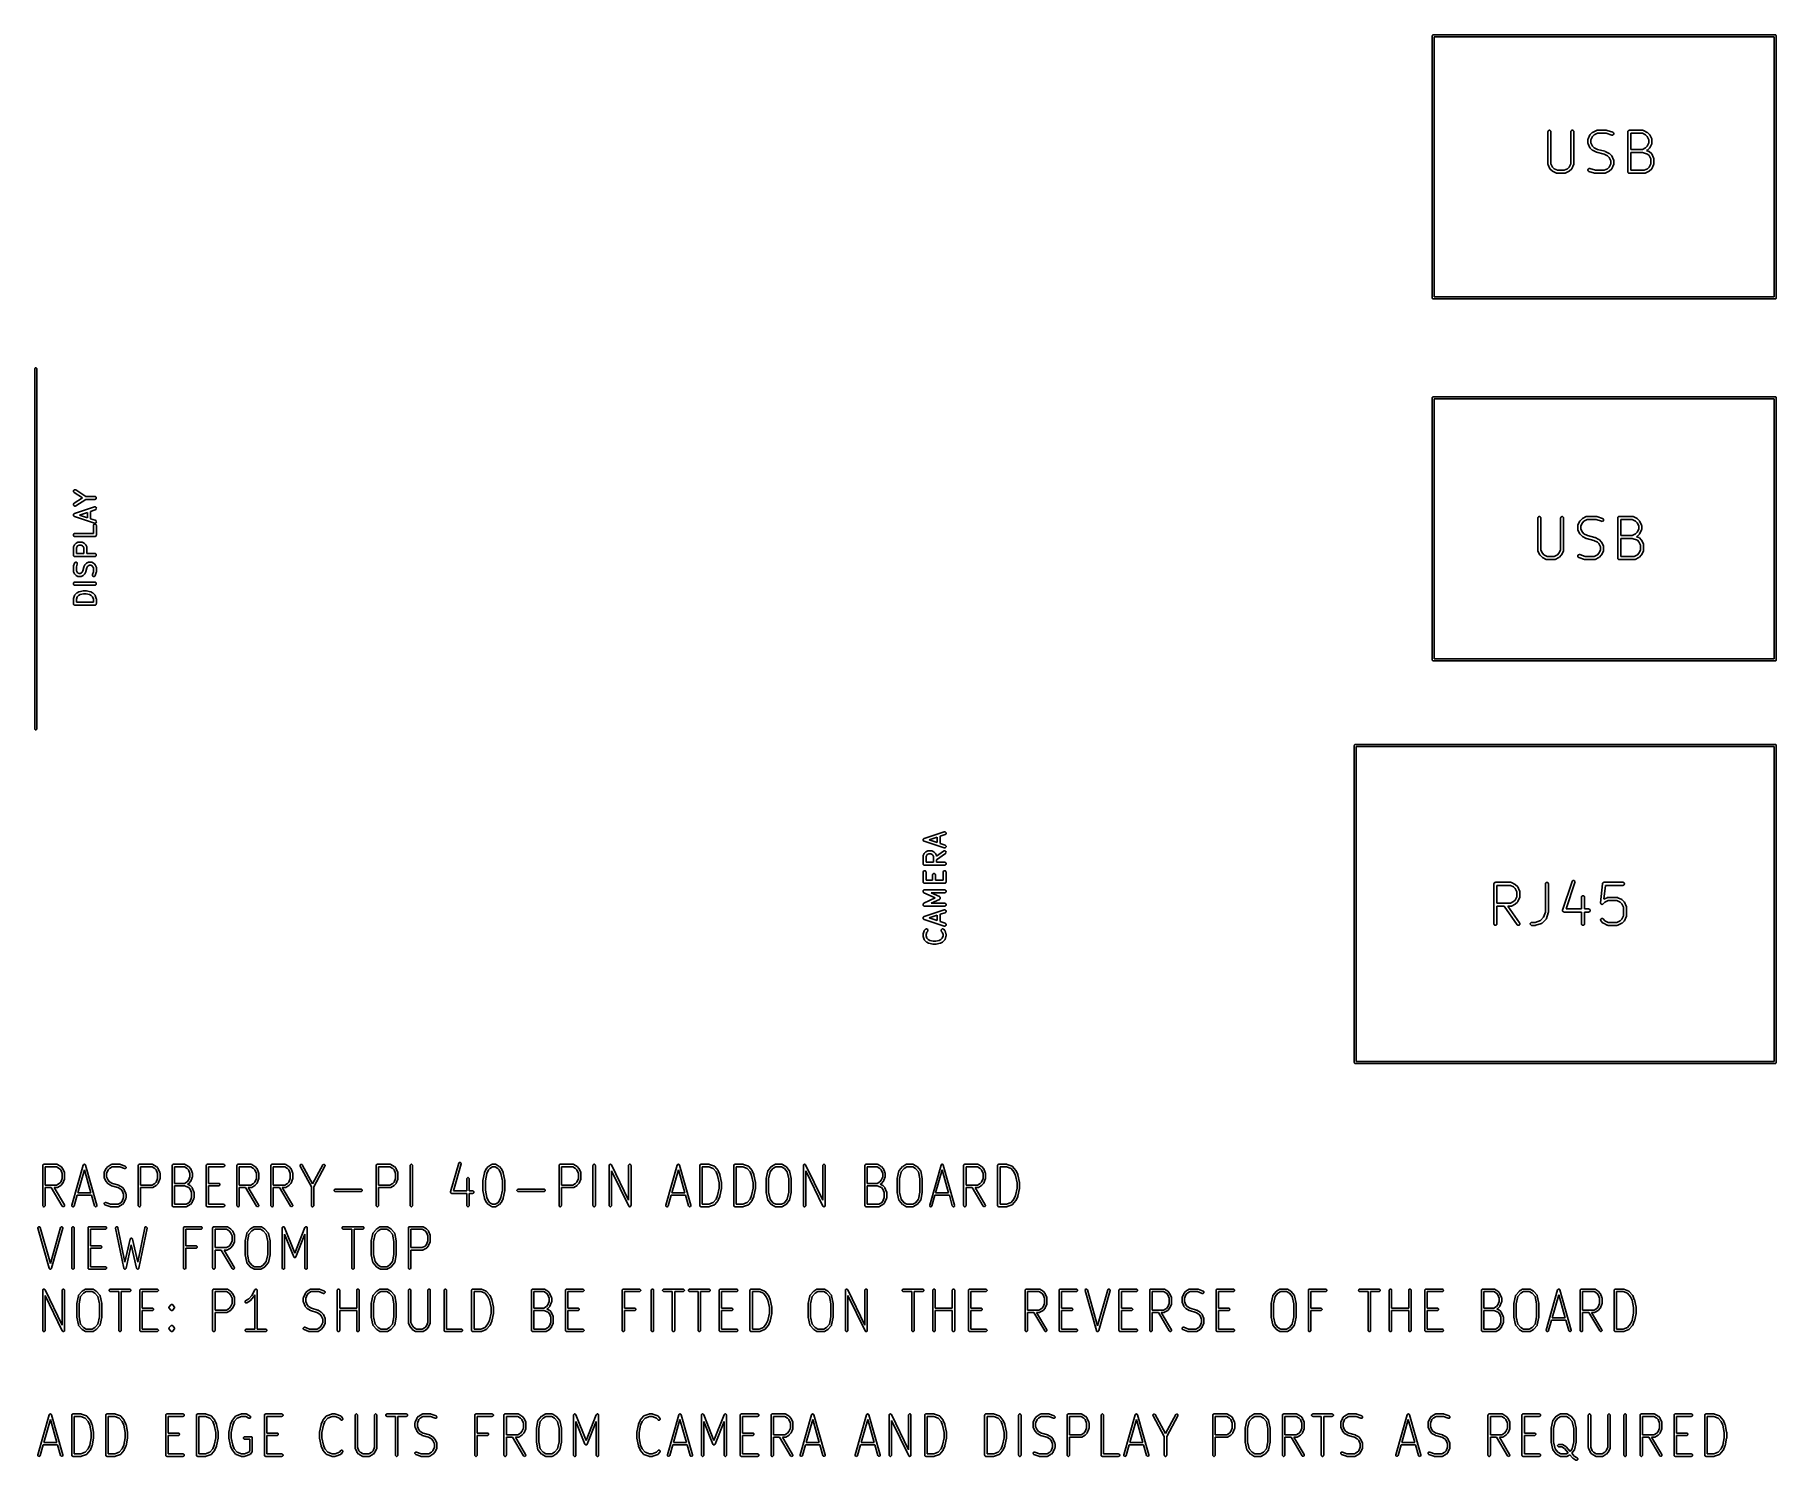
# Model space of a CAD drawing. Extents: x 199.9 to 287.1, y -167.6 to -96.3.
import ezdxf

# ---------------------------------------------------------------- set-up
doc = ezdxf.new("R2010")
doc.units = 0
doc.header["$MEASUREMENT"] = 0
doc.layers.add('BLACK', color=7, linetype='CONTINUOUS')

msp = doc.modelspace()

# ---------------------------------------------------------------- linework, layer by layer
at = {"layer": 'Black'}
for p, q in [((269.85, -96.356), (269.851, -96.352)), ((269.85, -109.456), (269.85, -96.356)), ((269.851, -96.347), (269.852, -96.343)), ((269.851, -96.352), (269.851, -96.347)), ((269.852, -96.343), (269.853, -96.339)), ((269.853, -96.339), (269.855, -96.335)), ((269.855, -96.335), (269.857, -96.331)), ((269.857, -96.331), (269.86, -96.328)), ((269.86, -96.328), (269.862, -96.324)), ((269.862, -96.324), (269.865, -96.321)), ((269.865, -96.321), (269.868, -96.318)), ((269.868, -96.318), (269.872, -96.315)), ((269.872, -96.315), (269.875, -96.313)), ((269.875, -96.313), (269.879, -96.311)), ((269.879, -96.311), (269.883, -96.309)), ((269.883, -96.309), (269.887, -96.308)), ((269.887, -96.308), (269.891, -96.307)), ((269.891, -96.307), (269.896, -96.307)), ((269.896, -96.307), (269.9, -96.306)), ((269.9, -96.306), (287, -96.306)), ((269.95, -96.406), (269.95, -109.406)), ((286.95, -96.406), (269.95, -96.406)), ((286.95, -109.406), (286.95, -96.406)), ((287, -96.306), (287.004, -96.307)), ((287.004, -96.307), (287.009, -96.307)), ((287.009, -96.307), (287.013, -96.308)), ((287.013, -96.308), (287.017, -96.309)), ((287.017, -96.309), (287.021, -96.311)), ((287.021, -96.311), (287.025, -96.313)), ((287.025, -96.313), (287.028, -96.315)), ((287.028, -96.315), (287.032, -96.318)), ((287.032, -96.318), (287.035, -96.321)), ((287.035, -96.321), (287.038, -96.324)), ((287.038, -96.324), (287.04, -96.328)), ((287.04, -96.328), (287.043, -96.331)), ((287.043, -96.331), (287.045, -96.335)), ((287.045, -96.335), (287.047, -96.339)), ((287.047, -96.339), (287.048, -96.343)), ((287.048, -96.343), (287.049, -96.347)), ((287.049, -96.347), (287.049, -96.352)), ((287.049, -96.352), (287.05, -96.356)), ((287.05, -96.356), (287.05, -109.456)), ((275.633, -101.153), (275.638, -101.127)), ((275.633, -102.772), (275.633, -101.153)), ((275.638, -101.127), (275.651, -101.105)), ((275.651, -101.105), (275.671, -101.088)), ((275.671, -101.088), (275.695, -101.079)), ((275.695, -101.079), (275.721, -101.079)), ((275.721, -101.079), (275.746, -101.088)), ((275.746, -101.088), (275.766, -101.105)), ((275.766, -101.105), (275.779, -101.127)), ((275.779, -101.127), (275.783, -101.153)), ((275.783, -101.153), (275.783, -102.754)), ((276.776, -101.153), (276.781, -101.127)), ((276.776, -102.754), (276.776, -101.153)), ((276.781, -101.127), (276.794, -101.105)), ((276.794, -101.105), (276.814, -101.088)), ((276.814, -101.088), (276.838, -101.079)), ((276.838, -101.079), (276.864, -101.079)), ((276.864, -101.079), (276.889, -101.088)), ((276.889, -101.088), (276.909, -101.105)), ((276.909, -101.105), (276.922, -101.127)), ((276.922, -101.127), (276.926, -101.153)), ((276.926, -101.153), (276.926, -102.772)), ((277.633, -101.534), (277.634, -101.529)), ((277.633, -101.724), (277.633, -101.534)), ((277.634, -101.728), (277.633, -101.724)), ((277.634, -101.525), (277.636, -101.517)), ((277.634, -101.529), (277.634, -101.525)), ((277.634, -101.733), (277.634, -101.728)), ((277.636, -101.741), (277.634, -101.733)), ((277.636, -101.517), (277.638, -101.508)), ((277.638, -101.75), (277.636, -101.741)), ((277.638, -101.508), (277.64, -101.504)), ((277.64, -101.754), (277.638, -101.75)), ((277.64, -101.504), (277.641, -101.5)), ((277.641, -101.758), (277.64, -101.754)), ((277.641, -101.5), (277.736, -101.31)), ((277.736, -101.948), (277.641, -101.758)), ((277.736, -101.31), (277.744, -101.3)), ((277.744, -101.3), (277.75, -101.29)), ((277.75, -101.29), (277.846, -101.195)), ((277.865, -101.388), (277.783, -101.551)), ((277.783, -101.551), (277.783, -101.706)), ((277.783, -101.706), (277.865, -101.87)), ((277.846, -101.195), (277.855, -101.188)), ((277.855, -101.188), (277.865, -101.181)), ((277.865, -101.181), (278.056, -101.086)), ((277.943, -101.31), (277.865, -101.388)), ((277.865, -101.87), (277.943, -101.948)), ((278.107, -101.228), (277.943, -101.31)), ((278.056, -101.086), (278.06, -101.084)), ((278.06, -101.084), (278.063, -101.082)), ((278.063, -101.082), (278.072, -101.081)), ((278.072, -101.081), (278.081, -101.078)), ((278.081, -101.078), (278.085, -101.079)), ((278.085, -101.079), (278.089, -101.078)), ((278.089, -101.078), (278.565, -101.078)), ((278.553, -101.228), (278.107, -101.228)), ((278.827, -101.319), (278.553, -101.228)), ((278.565, -101.078), (278.577, -101.08)), ((278.577, -101.08), (278.589, -101.082)), ((278.589, -101.082), (278.875, -101.177)), ((278.853, -101.323), (278.827, -101.319)), ((278.879, -101.318), (278.853, -101.323)), ((278.875, -101.177), (278.898, -101.189)), ((278.901, -101.304), (278.879, -101.318)), ((278.898, -101.189), (278.915, -101.209)), ((278.917, -101.284), (278.901, -101.304)), ((278.915, -101.209), (278.925, -101.233)), ((278.925, -101.259), (278.917, -101.284)), ((278.925, -101.233), (278.925, -101.259)), ((279.633, -101.153), (279.634, -101.146)), ((279.633, -103.153), (279.633, -101.153)), ((279.634, -101.14), (279.637, -101.134)), ((279.634, -101.146), (279.634, -101.14)), ((279.637, -101.134), (279.638, -101.127)), ((279.638, -101.127), (279.641, -101.121)), ((279.641, -101.121), (279.643, -101.115)), ((279.643, -101.115), (279.647, -101.11)), ((279.647, -101.11), (279.651, -101.105)), ((279.651, -101.105), (279.656, -101.1)), ((279.656, -101.1), (279.66, -101.095)), ((279.66, -101.095), (279.666, -101.092)), ((279.666, -101.092), (279.671, -101.088)), ((279.671, -101.088), (279.677, -101.086)), ((279.677, -101.086), (279.683, -101.082)), ((279.683, -101.082), (279.689, -101.081)), ((279.689, -101.081), (279.695, -101.079)), ((279.695, -101.079), (279.702, -101.079)), ((279.702, -101.079), (279.708, -101.078)), ((279.708, -101.078), (280.375, -101.078)), ((279.783, -101.228), (279.783, -102.03)), ((280.357, -101.228), (279.783, -101.228)), ((280.521, -101.31), (280.357, -101.228)), ((280.375, -101.078), (280.379, -101.079)), ((280.379, -101.079), (280.383, -101.078)), ((280.383, -101.078), (280.392, -101.081)), ((280.392, -101.081), (280.401, -101.082)), ((280.401, -101.082), (280.404, -101.084)), ((280.404, -101.084), (280.408, -101.086)), ((280.408, -101.086), (280.599, -101.181)), ((280.599, -101.388), (280.521, -101.31)), ((280.521, -101.948), (280.599, -101.87)), ((280.599, -101.181), (280.609, -101.188)), ((280.681, -101.551), (280.599, -101.388)), ((280.599, -101.87), (280.681, -101.706)), ((280.609, -101.188), (280.618, -101.195)), ((280.618, -101.195), (280.714, -101.29)), ((280.681, -101.706), (280.681, -101.551)), ((280.714, -101.29), (280.721, -101.3)), ((280.721, -101.3), (280.728, -101.31)), ((280.728, -101.31), (280.823, -101.5)), ((280.823, -101.758), (280.728, -101.948)), ((280.823, -101.5), (280.824, -101.504)), ((280.824, -101.754), (280.823, -101.758)), ((280.824, -101.504), (280.826, -101.508)), ((280.826, -101.75), (280.824, -101.754)), ((280.826, -101.508), (280.828, -101.517)), ((280.828, -101.741), (280.826, -101.75)), ((280.828, -101.517), (280.83, -101.525)), ((280.83, -101.733), (280.828, -101.741)), ((280.83, -101.525), (280.83, -101.529)), ((280.83, -101.529), (280.831, -101.534)), ((280.831, -101.724), (280.83, -101.728)), ((280.83, -101.728), (280.83, -101.733)), ((280.831, -101.534), (280.831, -101.724)), ((275.634, -102.776), (275.633, -102.772)), ((275.634, -102.78), (275.634, -102.776)), ((275.783, -102.754), (275.865, -102.918)), ((276.694, -102.918), (276.776, -102.754)), ((276.926, -102.772), (276.925, -102.776)), ((276.925, -102.776), (276.926, -102.78)), ((277.744, -101.958), (277.736, -101.948)), ((277.75, -101.968), (277.744, -101.958)), ((277.846, -102.063), (277.75, -101.968)), ((277.855, -102.07), (277.846, -102.063)), ((277.865, -102.077), (277.855, -102.07)), ((278.056, -102.172), (277.865, -102.077)), ((277.943, -101.948), (278.115, -102.034)), ((278.063, -102.175), (278.056, -102.172)), ((278.071, -102.178), (278.063, -102.175)), ((278.444, -102.271), (278.071, -102.178)), ((278.115, -102.034), (278.488, -102.128)), ((278.616, -102.357), (278.444, -102.271)), ((278.488, -102.128), (278.496, -102.131)), ((278.496, -102.131), (278.504, -102.133)), ((278.504, -102.133), (278.694, -102.229)), ((278.694, -102.435), (278.616, -102.357)), ((278.694, -102.229), (278.704, -102.236)), ((278.776, -102.599), (278.694, -102.435)), ((278.694, -102.918), (278.776, -102.754)), ((278.704, -102.236), (278.714, -102.243)), ((278.714, -102.243), (278.809, -102.338)), ((278.776, -102.754), (278.776, -102.599)), ((278.809, -102.338), (278.816, -102.348)), ((278.816, -102.348), (278.823, -102.357)), ((278.823, -102.357), (278.918, -102.548)), ((278.918, -102.548), (278.919, -102.552)), ((278.919, -102.552), (278.922, -102.556)), ((278.922, -102.556), (278.923, -102.564)), ((278.923, -102.564), (278.926, -102.573)), ((278.926, -102.573), (278.925, -102.577)), ((278.925, -102.577), (278.926, -102.581)), ((278.926, -102.772), (278.925, -102.776)), ((278.925, -102.776), (278.926, -102.78)), ((278.926, -102.581), (278.926, -102.772)), ((279.783, -102.03), (280.357, -102.03)), ((279.783, -102.18), (279.783, -103.078)), ((280.363, -102.18), (279.783, -102.18)), ((280.357, -102.03), (280.521, -101.948)), ((280.62, -102.266), (280.363, -102.18)), ((280.599, -102.077), (280.57, -102.091)), ((280.57, -102.091), (280.684, -102.129)), ((280.609, -102.07), (280.599, -102.077)), ((280.618, -102.063), (280.609, -102.07)), ((280.714, -101.968), (280.618, -102.063)), ((280.694, -102.34), (280.62, -102.266)), ((280.684, -102.129), (280.688, -102.131)), ((280.688, -102.131), (280.692, -102.132)), ((280.692, -102.132), (280.699, -102.137)), ((280.776, -102.504), (280.694, -102.34)), ((280.694, -102.918), (280.776, -102.754)), ((280.699, -102.137), (280.707, -102.142)), ((280.707, -102.142), (280.71, -102.145)), ((280.71, -102.145), (280.714, -102.147)), ((280.72, -101.958), (280.714, -101.968)), ((280.714, -102.147), (280.809, -102.243)), ((280.728, -101.948), (280.72, -101.958)), ((280.776, -102.754), (280.776, -102.504)), ((280.809, -102.243), (280.816, -102.252)), ((280.816, -102.252), (280.823, -102.262)), ((280.823, -102.262), (280.918, -102.453)), ((280.918, -102.453), (280.919, -102.457)), ((280.919, -102.457), (280.922, -102.46)), ((280.922, -102.46), (280.923, -102.469)), ((280.923, -102.469), (280.926, -102.478)), ((280.926, -102.478), (280.925, -102.482)), ((280.925, -102.482), (280.926, -102.486)), ((280.926, -102.772), (280.925, -102.776)), ((280.925, -102.776), (280.926, -102.78)), ((280.926, -102.486), (280.926, -102.772)), ((275.636, -102.789), (275.634, -102.78)), ((275.638, -102.797), (275.636, -102.789)), ((275.64, -102.801), (275.638, -102.797)), ((275.641, -102.805), (275.64, -102.801)), ((275.736, -102.996), (275.641, -102.805)), ((275.744, -103.005), (275.736, -102.996)), ((275.75, -103.015), (275.744, -103.005)), ((275.846, -103.111), (275.75, -103.015)), ((275.855, -103.117), (275.846, -103.111)), ((275.865, -103.125), (275.855, -103.117)), ((275.865, -102.918), (275.943, -102.996)), ((276.056, -103.22), (275.865, -103.125)), ((275.943, -102.996), (276.107, -103.078)), ((276.06, -103.221), (276.056, -103.22)), ((276.063, -103.223), (276.06, -103.221)), ((276.072, -103.225), (276.063, -103.223)), ((276.081, -103.227), (276.072, -103.225)), ((276.085, -103.227), (276.081, -103.227)), ((276.089, -103.228), (276.085, -103.227)), ((276.47, -103.228), (276.089, -103.228)), ((276.107, -103.078), (276.452, -103.078)), ((276.452, -103.078), (276.616, -102.996)), ((276.474, -103.227), (276.47, -103.228)), ((276.479, -103.227), (276.474, -103.227)), ((276.487, -103.225), (276.479, -103.227)), ((276.496, -103.223), (276.487, -103.225)), ((276.499, -103.221), (276.496, -103.223)), ((276.504, -103.22), (276.499, -103.221)), ((276.694, -103.125), (276.504, -103.22)), ((276.616, -102.996), (276.694, -102.918)), ((276.704, -103.117), (276.694, -103.125)), ((276.714, -103.111), (276.704, -103.117)), ((276.809, -103.015), (276.714, -103.111)), ((276.816, -103.005), (276.809, -103.015)), ((276.823, -102.996), (276.816, -103.005)), ((276.918, -102.805), (276.823, -102.996)), ((276.919, -102.801), (276.918, -102.805)), ((276.922, -102.797), (276.919, -102.801)), ((276.923, -102.789), (276.922, -102.797)), ((276.926, -102.78), (276.923, -102.789)), ((277.634, -103.047), (277.642, -103.022)), ((277.635, -103.073), (277.634, -103.047)), ((277.644, -103.097), (277.635, -103.073)), ((277.642, -103.022), (277.658, -103.001)), ((277.662, -103.116), (277.644, -103.097)), ((277.658, -103.001), (277.681, -102.988)), ((277.684, -103.129), (277.662, -103.116)), ((277.681, -102.988), (277.706, -102.983)), ((277.97, -103.224), (277.684, -103.129)), ((277.706, -102.983), (277.732, -102.986)), ((277.732, -102.986), (278.006, -103.078)), ((277.982, -103.226), (277.97, -103.224)), ((277.994, -103.228), (277.982, -103.226)), ((278.47, -103.228), (277.994, -103.228)), ((278.006, -103.078), (278.452, -103.078)), ((278.452, -103.078), (278.616, -102.996)), ((278.474, -103.227), (278.47, -103.228)), ((278.479, -103.227), (278.474, -103.227)), ((278.487, -103.225), (278.479, -103.227)), ((278.496, -103.223), (278.487, -103.225)), ((278.499, -103.221), (278.496, -103.223)), ((278.504, -103.22), (278.499, -103.221)), ((278.694, -103.125), (278.504, -103.22)), ((278.616, -102.996), (278.694, -102.918)), ((278.704, -103.117), (278.694, -103.125)), ((278.714, -103.111), (278.704, -103.117)), ((278.809, -103.015), (278.714, -103.111)), ((278.816, -103.005), (278.809, -103.015)), ((278.823, -102.996), (278.816, -103.005)), ((278.918, -102.805), (278.823, -102.996)), ((278.919, -102.801), (278.918, -102.805)), ((278.922, -102.797), (278.919, -102.801)), ((278.923, -102.789), (278.922, -102.797)), ((278.926, -102.78), (278.923, -102.789)), ((279.634, -103.159), (279.633, -103.153)), ((279.634, -103.166), (279.634, -103.159)), ((279.637, -103.172), (279.634, -103.166)), ((279.638, -103.178), (279.637, -103.172)), ((279.641, -103.184), (279.638, -103.178)), ((279.643, -103.19), (279.641, -103.184)), ((279.647, -103.195), (279.643, -103.19)), ((279.651, -103.201), (279.647, -103.195)), ((279.656, -103.205), (279.651, -103.201)), ((279.66, -103.21), (279.656, -103.205)), ((279.666, -103.213), (279.66, -103.21)), ((279.671, -103.218), (279.666, -103.213)), ((279.677, -103.22), (279.671, -103.218)), ((279.683, -103.223), (279.677, -103.22)), ((279.689, -103.224), (279.683, -103.223)), ((279.695, -103.227), (279.689, -103.224)), ((279.702, -103.227), (279.695, -103.227)), ((279.708, -103.228), (279.702, -103.227)), ((280.47, -103.228), (279.708, -103.228)), ((279.783, -103.078), (280.452, -103.078)), ((280.452, -103.078), (280.616, -102.996)), ((280.474, -103.227), (280.47, -103.228)), ((280.479, -103.227), (280.474, -103.227)), ((280.487, -103.225), (280.479, -103.227)), ((280.496, -103.223), (280.487, -103.225)), ((280.499, -103.221), (280.496, -103.223)), ((280.504, -103.22), (280.499, -103.221)), ((280.694, -103.125), (280.504, -103.22)), ((280.616, -102.996), (280.694, -102.918)), ((280.704, -103.117), (280.694, -103.125)), ((280.714, -103.111), (280.704, -103.117)), ((280.809, -103.015), (280.714, -103.111)), ((280.816, -103.005), (280.809, -103.015)), ((280.823, -102.996), (280.816, -103.005)), ((280.918, -102.805), (280.823, -102.996)), ((280.919, -102.801), (280.918, -102.805)), ((280.922, -102.797), (280.919, -102.801)), ((280.923, -102.789), (280.922, -102.797)), ((280.926, -102.78), (280.923, -102.789)), ((269.851, -109.46), (269.85, -109.456)), ((269.851, -109.465), (269.851, -109.46)), ((269.852, -109.469), (269.851, -109.465)), ((269.853, -109.473), (269.852, -109.469)), ((269.855, -109.477), (269.853, -109.473)), ((269.857, -109.481), (269.855, -109.477)), ((269.86, -109.484), (269.857, -109.481)), ((269.862, -109.488), (269.86, -109.484)), ((269.865, -109.491), (269.862, -109.488)), ((269.868, -109.494), (269.865, -109.491)), ((269.872, -109.496), (269.868, -109.494)), ((269.875, -109.499), (269.872, -109.496)), ((269.879, -109.501), (269.875, -109.499)), ((269.883, -109.503), (269.879, -109.501)), ((269.887, -109.504), (269.883, -109.503)), ((269.891, -109.505), (269.887, -109.504)), ((269.896, -109.505), (269.891, -109.505)), ((269.9, -109.506), (269.896, -109.505)), ((287, -109.506), (269.9, -109.506)), ((269.95, -109.406), (286.95, -109.406)), ((287.004, -109.505), (287, -109.506)), ((287.009, -109.505), (287.004, -109.505)), ((287.013, -109.504), (287.009, -109.505)), ((287.017, -109.503), (287.013, -109.504)), ((287.021, -109.501), (287.017, -109.503)), ((287.025, -109.499), (287.021, -109.501)), ((287.028, -109.496), (287.025, -109.499)), ((287.032, -109.494), (287.028, -109.496)), ((287.035, -109.491), (287.032, -109.494)), ((287.038, -109.488), (287.035, -109.491)), ((287.04, -109.484), (287.038, -109.488)), ((287.043, -109.481), (287.04, -109.484)), ((287.045, -109.477), (287.043, -109.481)), ((287.047, -109.473), (287.045, -109.477)), ((287.048, -109.469), (287.047, -109.473)), ((287.049, -109.465), (287.048, -109.469)), ((287.05, -109.456), (287.049, -109.46)), ((287.049, -109.46), (287.049, -109.465)), ((199.95, -113), (199.953, -112.983)), ((199.95, -131), (199.95, -113)), ((199.953, -112.983), (199.962, -112.968)), ((199.962, -112.968), (199.975, -112.957)), ((199.975, -112.957), (199.991, -112.951)), ((199.991, -112.951), (200.009, -112.951)), ((200.009, -112.951), (200.025, -112.957)), ((200.025, -112.957), (200.038, -112.968)), ((200.038, -112.968), (200.047, -112.983)), ((200.047, -112.983), (200.05, -113)), ((200.05, -113), (200.05, -131)), ((269.85, -114.45), (269.851, -114.446)), ((269.85, -127.55), (269.85, -114.45)), ((269.851, -114.441), (269.852, -114.437)), ((269.851, -114.446), (269.851, -114.441)), ((269.852, -114.437), (269.853, -114.433)), ((269.853, -114.433), (269.855, -114.429)), ((269.855, -114.429), (269.857, -114.425)), ((269.857, -114.425), (269.86, -114.422)), ((269.86, -114.422), (269.862, -114.418)), ((269.862, -114.418), (269.865, -114.415)), ((269.865, -114.415), (269.868, -114.412)), ((269.868, -114.412), (269.872, -114.41)), ((269.872, -114.41), (269.875, -114.407)), ((269.875, -114.407), (269.879, -114.405)), ((269.879, -114.405), (269.883, -114.403)), ((269.883, -114.403), (269.887, -114.402)), ((269.887, -114.402), (269.891, -114.401)), ((269.891, -114.401), (269.896, -114.401)), ((269.896, -114.401), (269.9, -114.4)), ((269.9, -114.4), (287, -114.4)), ((269.95, -114.5), (269.95, -127.5)), ((286.95, -114.5), (269.95, -114.5)), ((286.95, -127.5), (286.95, -114.5)), ((287, -114.4), (287.004, -114.401)), ((287.004, -114.401), (287.009, -114.401)), ((287.009, -114.401), (287.013, -114.402)), ((287.013, -114.402), (287.017, -114.403)), ((287.017, -114.403), (287.021, -114.405)), ((287.021, -114.405), (287.025, -114.407)), ((287.025, -114.407), (287.028, -114.41)), ((287.028, -114.41), (287.032, -114.412)), ((287.032, -114.412), (287.035, -114.415)), ((287.035, -114.415), (287.038, -114.418)), ((287.038, -114.418), (287.04, -114.422)), ((287.04, -114.422), (287.043, -114.425)), ((287.043, -114.425), (287.045, -114.429)), ((287.045, -114.429), (287.047, -114.433)), ((287.047, -114.433), (287.048, -114.437)), ((287.048, -114.437), (287.049, -114.441)), ((287.049, -114.441), (287.049, -114.446)), ((287.049, -114.446), (287.05, -114.45)), ((287.05, -114.45), (287.05, -127.55)), ((201.877, -119.116), (201.883, -119.09)), ((201.881, -119.142), (201.877, -119.116)), ((201.893, -119.165), (201.881, -119.142)), ((201.883, -119.09), (201.897, -119.068)), ((201.912, -119.182), (201.893, -119.165)), ((201.897, -119.068), (201.918, -119.053)), ((202.336, -119.452), (201.912, -119.182)), ((201.918, -119.053), (201.943, -119.045)), ((201.943, -119.045), (201.969, -119.046)), ((201.969, -119.046), (201.993, -119.056)), ((201.993, -119.056), (202.498, -119.377)), ((201.877, -119.789), (201.881, -119.763)), ((201.883, -119.814), (201.877, -119.789)), ((201.881, -119.763), (201.893, -119.74)), ((201.897, -119.836), (201.883, -119.814)), ((201.893, -119.74), (201.912, -119.722)), ((201.918, -119.852), (201.897, -119.836)), ((201.912, -119.722), (202.336, -119.452)), ((201.943, -119.86), (201.918, -119.852)), ((201.929, -120.238), (202.929, -119.905)), ((201.969, -119.859), (201.943, -119.86)), ((201.993, -119.849), (201.969, -119.859)), ((202.498, -119.527), (201.993, -119.849)), ((202.592, -120.175), (202.19, -120.31)), ((202.498, -119.377), (202.952, -119.377)), ((202.952, -119.527), (202.498, -119.527)), ((202.592, -120.444), (202.592, -120.175)), ((202.976, -120.047), (202.742, -120.125)), ((202.742, -120.125), (202.742, -120.494)), ((202.929, -119.905), (202.954, -119.901)), ((202.952, -119.377), (202.978, -119.382)), ((202.978, -119.523), (202.952, -119.527)), ((202.954, -119.901), (202.98, -119.906)), ((202.999, -120.035), (202.976, -120.047)), ((202.978, -119.382), (203.001, -119.395)), ((203.001, -119.51), (202.978, -119.523)), ((202.98, -119.906), (203.002, -119.92)), ((203.016, -120.015), (202.999, -120.035)), ((203.001, -119.395), (203.017, -119.415)), ((203.017, -119.49), (203.001, -119.51)), ((203.002, -119.92), (203.018, -119.94)), ((203.026, -119.991), (203.016, -120.015)), ((203.017, -119.415), (203.026, -119.439)), ((203.026, -119.465), (203.017, -119.49)), ((203.018, -119.94), (203.027, -119.965)), ((203.026, -119.439), (203.026, -119.465)), ((203.027, -119.965), (203.026, -119.991)), ((201.878, -120.299), (201.879, -120.297)), ((201.878, -120.31), (201.878, -120.299)), ((201.878, -120.321), (201.878, -120.31)), ((201.879, -120.322), (201.878, -120.321)), ((201.879, -120.294), (201.883, -120.284)), ((201.879, -120.297), (201.879, -120.294)), ((201.879, -120.325), (201.879, -120.322)), ((201.883, -120.335), (201.879, -120.325)), ((201.883, -120.284), (201.886, -120.274)), ((201.886, -120.345), (201.883, -120.335)), ((201.886, -120.274), (201.888, -120.272)), ((201.888, -120.347), (201.886, -120.345)), ((201.888, -120.27), (201.896, -120.262)), ((201.888, -120.272), (201.888, -120.27)), ((201.888, -120.349), (201.888, -120.347)), ((201.896, -120.357), (201.888, -120.349)), ((201.896, -120.262), (201.903, -120.253)), ((201.903, -120.366), (201.896, -120.357)), ((201.903, -120.253), (201.904, -120.252)), ((201.904, -120.367), (201.903, -120.366)), ((201.904, -120.252), (201.906, -120.251)), ((201.906, -120.368), (201.904, -120.367)), ((201.906, -120.251), (201.915, -120.246)), ((201.915, -120.374), (201.906, -120.368)), ((201.915, -120.246), (201.925, -120.24)), ((201.925, -120.379), (201.915, -120.374)), ((201.925, -120.24), (201.927, -120.239)), ((201.927, -120.38), (201.925, -120.379)), ((201.927, -120.239), (201.929, -120.238)), ((201.929, -120.381), (201.927, -120.38)), ((202.929, -120.714), (201.929, -120.381)), ((202.19, -120.31), (202.592, -120.444)), ((202.742, -120.494), (202.976, -120.572)), ((202.877, -120.833), (202.882, -120.808)), ((202.877, -121.235), (202.877, -120.833)), ((202.882, -120.808), (202.895, -120.785)), ((202.895, -120.785), (202.915, -120.768)), ((202.915, -120.768), (202.939, -120.759)), ((202.954, -120.718), (202.929, -120.714)), ((202.939, -120.759), (202.965, -120.759)), ((202.98, -120.713), (202.954, -120.718)), ((202.965, -120.759), (202.99, -120.768)), ((202.976, -120.572), (202.999, -120.584)), ((203.002, -120.699), (202.98, -120.713)), ((202.99, -120.768), (203.01, -120.785)), ((202.999, -120.584), (203.016, -120.604)), ((203.018, -120.679), (203.002, -120.699)), ((203.01, -120.785), (203.023, -120.808)), ((203.016, -120.604), (203.026, -120.628)), ((203.027, -120.654), (203.018, -120.679)), ((203.023, -120.808), (203.027, -120.833)), ((203.026, -120.628), (203.027, -120.654)), ((203.027, -120.833), (203.027, -121.31)), ((275.125, -120.457), (275.13, -120.431)), ((275.125, -122.076), (275.125, -120.457)), ((275.13, -120.431), (275.143, -120.409)), ((275.143, -120.409), (275.163, -120.392)), ((275.163, -120.392), (275.187, -120.383)), ((275.187, -120.383), (275.213, -120.383)), ((275.213, -120.383), (275.238, -120.392)), ((275.238, -120.392), (275.258, -120.409)), ((275.258, -120.409), (275.271, -120.431)), ((275.271, -120.431), (275.275, -120.457)), ((275.275, -120.457), (275.275, -122.058)), ((276.268, -120.457), (276.273, -120.431)), ((276.268, -122.058), (276.268, -120.457)), ((276.273, -120.431), (276.286, -120.409)), ((276.286, -120.409), (276.306, -120.392)), ((276.306, -120.392), (276.33, -120.383)), ((276.33, -120.383), (276.356, -120.383)), ((276.356, -120.383), (276.381, -120.392)), ((276.381, -120.392), (276.401, -120.409)), ((276.401, -120.409), (276.414, -120.431)), ((276.414, -120.431), (276.418, -120.457)), ((276.418, -120.457), (276.418, -122.076)), ((277.125, -120.838), (277.126, -120.833)), ((277.125, -121.028), (277.125, -120.838)), ((277.126, -121.032), (277.125, -121.028)), ((277.126, -120.829), (277.128, -120.821)), ((277.126, -120.833), (277.126, -120.829)), ((277.126, -121.037), (277.126, -121.032)), ((277.128, -121.045), (277.126, -121.037)), ((277.128, -120.821), (277.13, -120.812)), ((277.13, -121.054), (277.128, -121.045)), ((277.13, -120.812), (277.132, -120.808)), ((277.132, -121.058), (277.13, -121.054)), ((277.132, -120.808), (277.133, -120.804)), ((277.133, -121.062), (277.132, -121.058)), ((277.133, -120.804), (277.228, -120.614)), ((277.228, -121.252), (277.133, -121.062)), ((277.228, -120.614), (277.236, -120.604)), ((277.236, -120.604), (277.242, -120.594)), ((277.242, -120.594), (277.338, -120.499)), ((277.357, -120.692), (277.275, -120.855)), ((277.275, -120.855), (277.275, -121.01)), ((277.275, -121.01), (277.357, -121.174)), ((277.338, -120.499), (277.347, -120.492)), ((277.347, -120.492), (277.357, -120.485)), ((277.357, -120.485), (277.548, -120.39)), ((277.435, -120.614), (277.357, -120.692)), ((277.599, -120.532), (277.435, -120.614)), ((277.548, -120.39), (277.552, -120.388)), ((277.552, -120.388), (277.555, -120.386)), ((277.555, -120.386), (277.564, -120.385)), ((277.564, -120.385), (277.573, -120.382)), ((277.573, -120.382), (277.577, -120.383)), ((277.577, -120.383), (277.581, -120.382)), ((277.581, -120.382), (278.057, -120.382)), ((278.045, -120.532), (277.599, -120.532)), ((278.319, -120.623), (278.045, -120.532)), ((278.057, -120.382), (278.069, -120.384)), ((278.069, -120.384), (278.081, -120.386)), ((278.081, -120.386), (278.367, -120.481)), ((278.345, -120.627), (278.319, -120.623)), ((278.371, -120.622), (278.345, -120.627)), ((278.367, -120.481), (278.39, -120.493)), ((278.393, -120.608), (278.371, -120.622)), ((278.39, -120.493), (278.407, -120.513)), ((278.409, -120.588), (278.393, -120.608)), ((278.407, -120.513), (278.417, -120.537)), ((278.417, -120.563), (278.409, -120.588)), ((278.417, -120.537), (278.417, -120.563)), ((279.125, -120.457), (279.126, -120.45)), ((279.125, -122.457), (279.125, -120.457)), ((279.126, -120.444), (279.129, -120.438)), ((279.126, -120.45), (279.126, -120.444)), ((279.129, -120.438), (279.13, -120.431)), ((279.13, -120.431), (279.133, -120.425)), ((279.133, -120.425), (279.135, -120.419)), ((279.135, -120.419), (279.139, -120.414)), ((279.139, -120.414), (279.143, -120.409)), ((279.143, -120.409), (279.148, -120.404)), ((279.148, -120.404), (279.152, -120.399)), ((279.152, -120.399), (279.158, -120.396)), ((279.158, -120.396), (279.163, -120.392)), ((279.163, -120.392), (279.169, -120.39)), ((279.169, -120.39), (279.175, -120.386)), ((279.175, -120.386), (279.181, -120.385)), ((279.181, -120.385), (279.187, -120.383)), ((279.187, -120.383), (279.194, -120.383)), ((279.194, -120.383), (279.2, -120.382)), ((279.2, -120.382), (279.867, -120.382)), ((279.275, -120.532), (279.275, -121.334)), ((279.849, -120.532), (279.275, -120.532)), ((280.013, -120.614), (279.849, -120.532)), ((279.867, -120.382), (279.871, -120.383)), ((279.871, -120.383), (279.875, -120.382)), ((279.875, -120.382), (279.884, -120.385)), ((279.884, -120.385), (279.893, -120.386)), ((279.893, -120.386), (279.896, -120.388)), ((279.896, -120.388), (279.9, -120.39)), ((279.9, -120.39), (280.091, -120.485)), ((280.091, -120.692), (280.013, -120.614)), ((280.091, -120.485), (280.101, -120.492)), ((280.173, -120.855), (280.091, -120.692)), ((280.091, -121.174), (280.173, -121.01)), ((280.101, -120.492), (280.11, -120.499)), ((280.11, -120.499), (280.206, -120.594)), ((280.173, -121.01), (280.173, -120.855)), ((280.206, -120.594), (280.213, -120.604)), ((280.213, -120.604), (280.22, -120.614)), ((280.22, -120.614), (280.315, -120.804)), ((280.315, -121.062), (280.22, -121.252)), ((280.315, -120.804), (280.316, -120.808)), ((280.316, -121.058), (280.315, -121.062)), ((280.316, -120.808), (280.318, -120.812)), ((280.318, -121.054), (280.316, -121.058)), ((280.318, -120.812), (280.32, -120.821)), ((280.32, -121.045), (280.318, -121.054)), ((280.32, -120.821), (280.322, -120.829)), ((280.322, -121.037), (280.32, -121.045)), ((280.322, -120.829), (280.322, -120.833)), ((280.322, -120.833), (280.323, -120.838)), ((280.323, -121.028), (280.322, -121.032)), ((280.322, -121.032), (280.322, -121.037)), ((280.323, -120.838), (280.323, -121.028)), ((201.877, -121.929), (201.878, -121.924)), ((201.877, -122.31), (201.877, -121.929)), ((201.878, -121.92), (201.88, -121.912)), ((201.878, -121.924), (201.878, -121.92)), ((201.879, -121.296), (201.887, -121.272)), ((201.879, -121.323), (201.879, -121.296)), ((201.887, -121.347), (201.879, -121.323)), ((201.88, -121.912), (201.882, -121.903)), ((201.882, -121.903), (201.884, -121.899)), ((201.884, -121.899), (201.885, -121.895)), ((201.885, -121.895), (201.933, -121.8)), ((201.887, -121.272), (201.904, -121.252)), ((201.904, -121.367), (201.887, -121.347)), ((201.904, -121.252), (201.927, -121.239)), ((201.927, -121.38), (201.904, -121.367)), ((201.927, -121.239), (201.952, -121.235)), ((201.952, -121.385), (201.927, -121.38)), ((201.933, -121.8), (201.94, -121.79)), ((201.94, -121.79), (201.947, -121.78)), ((201.947, -121.78), (201.995, -121.733)), ((201.952, -121.235), (202.877, -121.235)), ((202.952, -121.385), (201.952, -121.385)), ((201.995, -121.733), (202.004, -121.726)), ((202.004, -121.726), (202.014, -121.719)), ((202.014, -121.719), (202.109, -121.671)), ((202.062, -121.878), (202.027, -121.946)), ((202.092, -121.847), (202.062, -121.878)), ((202.161, -121.813), (202.092, -121.847)), ((202.109, -121.671), (202.113, -121.67)), ((202.113, -121.67), (202.117, -121.668)), ((202.117, -121.668), (202.126, -121.666)), ((202.126, -121.666), (202.134, -121.664)), ((202.134, -121.664), (202.139, -121.664)), ((202.139, -121.664), (202.143, -121.663)), ((202.143, -121.663), (202.286, -121.663)), ((202.268, -121.813), (202.161, -121.813)), ((202.337, -121.847), (202.268, -121.813)), ((202.286, -121.663), (202.29, -121.664)), ((202.29, -121.664), (202.294, -121.664)), ((202.294, -121.664), (202.303, -121.666)), ((202.303, -121.666), (202.311, -121.668)), ((202.311, -121.668), (202.315, -121.67)), ((202.315, -121.67), (202.319, -121.671)), ((202.319, -121.671), (202.414, -121.719)), ((202.367, -121.878), (202.337, -121.847)), ((202.401, -121.946), (202.367, -121.878)), ((202.414, -121.719), (202.424, -121.726)), ((202.424, -121.726), (202.434, -121.733)), ((202.434, -121.733), (202.482, -121.78)), ((202.482, -121.78), (202.488, -121.79)), ((202.488, -121.79), (202.496, -121.8)), ((202.496, -121.8), (202.543, -121.895)), ((202.543, -121.895), (202.545, -121.899)), ((202.545, -121.899), (202.547, -121.903)), ((202.547, -121.903), (202.548, -121.912)), ((202.548, -121.912), (202.551, -121.92)), ((202.551, -121.92), (202.55, -121.924)), ((202.55, -121.924), (202.551, -121.929)), ((202.551, -121.929), (202.551, -122.235)), ((202.959, -121.383), (202.952, -121.385)), ((202.965, -121.383), (202.959, -121.383)), ((202.972, -121.381), (202.965, -121.383)), ((202.978, -121.38), (202.972, -121.381)), ((202.984, -121.377), (202.978, -121.38)), ((202.99, -121.374), (202.984, -121.377)), ((202.995, -121.37), (202.99, -121.374)), ((203.001, -121.367), (202.995, -121.37)), ((203.005, -121.362), (203.001, -121.367)), ((203.01, -121.358), (203.005, -121.362)), ((203.013, -121.352), (203.01, -121.358)), ((203.017, -121.347), (203.013, -121.352)), ((203.02, -121.341), (203.017, -121.347)), ((203.023, -121.335), (203.02, -121.341)), ((203.024, -121.329), (203.023, -121.335)), ((203.026, -121.323), (203.024, -121.329)), ((203.027, -121.31), (203.026, -121.316)), ((203.026, -121.316), (203.026, -121.323)), ((277.236, -121.262), (277.228, -121.252)), ((277.242, -121.272), (277.236, -121.262)), ((277.338, -121.367), (277.242, -121.272)), ((277.347, -121.374), (277.338, -121.367)), ((277.357, -121.381), (277.347, -121.374)), ((277.357, -121.174), (277.435, -121.252)), ((277.548, -121.476), (277.357, -121.381)), ((277.435, -121.252), (277.607, -121.338)), ((277.555, -121.479), (277.548, -121.476)), ((277.563, -121.482), (277.555, -121.479)), ((277.936, -121.575), (277.563, -121.482)), ((277.607, -121.338), (277.98, -121.432)), ((278.108, -121.661), (277.936, -121.575)), ((277.98, -121.432), (277.988, -121.435)), ((277.988, -121.435), (277.996, -121.437)), ((277.996, -121.437), (278.186, -121.533)), ((278.186, -121.739), (278.108, -121.661)), ((278.186, -121.533), (278.196, -121.54)), ((278.268, -121.903), (278.186, -121.739)), ((278.196, -121.54), (278.206, -121.547)), ((278.206, -121.547), (278.301, -121.642)), ((278.268, -122.058), (278.268, -121.903)), ((278.301, -121.642), (278.308, -121.652)), ((278.308, -121.652), (278.315, -121.661)), ((278.315, -121.661), (278.41, -121.852)), ((278.41, -121.852), (278.411, -121.856)), ((278.411, -121.856), (278.414, -121.86)), ((278.414, -121.86), (278.415, -121.868)), ((278.415, -121.868), (278.418, -121.877)), ((278.418, -121.877), (278.417, -121.881)), ((278.417, -121.881), (278.418, -121.885)), ((278.418, -121.885), (278.418, -122.076)), ((279.275, -121.334), (279.849, -121.334)), ((279.275, -121.484), (279.275, -122.382)), ((279.855, -121.484), (279.275, -121.484)), ((279.849, -121.334), (280.013, -121.252)), ((280.112, -121.57), (279.855, -121.484)), ((280.013, -121.252), (280.091, -121.174)), ((280.091, -121.381), (280.062, -121.395)), ((280.062, -121.395), (280.176, -121.433)), ((280.101, -121.374), (280.091, -121.381)), ((280.11, -121.367), (280.101, -121.374)), ((280.206, -121.272), (280.11, -121.367)), ((280.186, -121.644), (280.112, -121.57)), ((280.176, -121.433), (280.18, -121.435)), ((280.18, -121.435), (280.184, -121.436)), ((280.184, -121.436), (280.191, -121.441)), ((280.268, -121.808), (280.186, -121.644)), ((280.191, -121.441), (280.199, -121.446)), ((280.199, -121.446), (280.202, -121.449)), ((280.202, -121.449), (280.206, -121.451)), ((280.212, -121.262), (280.206, -121.272)), ((280.206, -121.451), (280.301, -121.547)), ((280.22, -121.252), (280.212, -121.262)), ((280.268, -122.058), (280.268, -121.808)), ((280.301, -121.547), (280.308, -121.556)), ((280.308, -121.556), (280.315, -121.566)), ((280.315, -121.566), (280.41, -121.757)), ((280.41, -121.757), (280.411, -121.761)), ((280.411, -121.761), (280.414, -121.764)), ((280.414, -121.764), (280.415, -121.773)), ((280.415, -121.773), (280.418, -121.782)), ((280.418, -121.782), (280.417, -121.786)), ((280.417, -121.786), (280.418, -121.79)), ((280.418, -121.79), (280.418, -122.076)), ((201.879, -122.316), (201.877, -122.31)), ((201.879, -122.323), (201.879, -122.316)), ((201.881, -122.329), (201.879, -122.323)), ((201.882, -122.335), (201.881, -122.329)), ((201.881, -122.857), (201.929, -122.714)), ((201.885, -122.341), (201.882, -122.335)), ((201.887, -122.347), (201.885, -122.341)), ((201.892, -122.352), (201.887, -122.347)), ((201.895, -122.358), (201.892, -122.352)), ((201.9, -122.362), (201.895, -122.358)), ((201.904, -122.367), (201.9, -122.362)), ((201.91, -122.37), (201.904, -122.367)), ((201.915, -122.374), (201.91, -122.37)), ((201.921, -122.377), (201.915, -122.374)), ((201.927, -122.38), (201.921, -122.377)), ((201.933, -122.381), (201.927, -122.38)), ((201.929, -122.714), (201.941, -122.691)), ((201.939, -122.383), (201.933, -122.381)), ((201.946, -122.383), (201.939, -122.383)), ((201.941, -122.691), (201.961, -122.674)), ((201.952, -122.385), (201.946, -122.383)), ((202.952, -122.385), (201.952, -122.385)), ((201.961, -122.674), (201.985, -122.665)), ((201.985, -122.665), (202.011, -122.664)), ((202.011, -122.664), (202.036, -122.672)), ((202.027, -121.946), (202.027, -122.235)), ((202.027, -122.235), (202.401, -122.235)), ((202.071, -122.762), (202.027, -122.893)), ((202.036, -122.672), (202.056, -122.688)), ((202.056, -122.688), (202.07, -122.711)), ((202.07, -122.711), (202.075, -122.736)), ((202.075, -122.736), (202.071, -122.762)), ((202.401, -122.235), (202.401, -121.946)), ((202.409, -122.895), (202.457, -122.8)), ((202.457, -122.8), (202.464, -122.79)), ((202.464, -122.79), (202.471, -122.78)), ((202.471, -122.78), (202.518, -122.733)), ((202.518, -122.733), (202.528, -122.726)), ((202.528, -122.726), (202.538, -122.719)), ((202.538, -122.719), (202.633, -122.671)), ((202.551, -122.235), (202.952, -122.235)), ((202.633, -122.671), (202.637, -122.67)), ((202.637, -122.67), (202.641, -122.668)), ((202.641, -122.668), (202.65, -122.666)), ((202.65, -122.666), (202.658, -122.664)), ((202.658, -122.664), (202.662, -122.664)), ((202.662, -122.664), (202.667, -122.663)), ((202.667, -122.663), (202.762, -122.663)), ((202.762, -122.663), (202.766, -122.664)), ((202.766, -122.664), (202.77, -122.664)), ((202.77, -122.664), (202.779, -122.666)), ((202.779, -122.666), (202.788, -122.668)), ((202.788, -122.668), (202.791, -122.67)), ((202.791, -122.67), (202.795, -122.671)), ((202.795, -122.671), (202.891, -122.719)), ((202.891, -122.719), (202.9, -122.726)), ((202.9, -122.726), (202.91, -122.733)), ((202.91, -122.733), (202.958, -122.78)), ((202.952, -122.235), (202.978, -122.239)), ((202.978, -122.38), (202.952, -122.385)), ((202.958, -122.78), (202.965, -122.79)), ((202.965, -122.79), (202.972, -122.8)), ((202.972, -122.8), (203.019, -122.895)), ((202.978, -122.239), (203.001, -122.252)), ((203.001, -122.367), (202.978, -122.38)), ((203.001, -122.252), (203.017, -122.272)), ((203.017, -122.347), (203.001, -122.367)), ((203.017, -122.272), (203.026, -122.296)), ((203.026, -122.323), (203.017, -122.347)), ((203.026, -122.296), (203.026, -122.323)), ((275.126, -122.08), (275.125, -122.076)), ((275.126, -122.084), (275.126, -122.08)), ((275.128, -122.093), (275.126, -122.084)), ((275.13, -122.101), (275.128, -122.093)), ((275.132, -122.105), (275.13, -122.101)), ((275.133, -122.109), (275.132, -122.105)), ((275.228, -122.3), (275.133, -122.109)), ((275.236, -122.309), (275.228, -122.3)), ((275.242, -122.319), (275.236, -122.309)), ((275.338, -122.415), (275.242, -122.319)), ((275.275, -122.058), (275.357, -122.222)), ((275.347, -122.421), (275.338, -122.415)), ((275.357, -122.429), (275.347, -122.421)), ((275.357, -122.222), (275.435, -122.3)), ((275.548, -122.524), (275.357, -122.429)), ((275.435, -122.3), (275.599, -122.382)), ((275.552, -122.525), (275.548, -122.524)), ((275.555, -122.527), (275.552, -122.525)), ((275.564, -122.529), (275.555, -122.527)), ((275.573, -122.531), (275.564, -122.529)), ((275.577, -122.531), (275.573, -122.531)), ((275.581, -122.532), (275.577, -122.531)), ((275.962, -122.532), (275.581, -122.532)), ((275.599, -122.382), (275.944, -122.382)), ((275.944, -122.382), (276.108, -122.3)), ((275.966, -122.531), (275.962, -122.532)), ((275.971, -122.531), (275.966, -122.531)), ((275.979, -122.529), (275.971, -122.531)), ((275.988, -122.527), (275.979, -122.529)), ((275.991, -122.525), (275.988, -122.527)), ((275.996, -122.524), (275.991, -122.525)), ((276.186, -122.429), (275.996, -122.524)), ((276.108, -122.3), (276.186, -122.222)), ((276.186, -122.222), (276.268, -122.058)), ((276.196, -122.421), (276.186, -122.429)), ((276.206, -122.415), (276.196, -122.421)), ((276.301, -122.319), (276.206, -122.415)), ((276.308, -122.309), (276.301, -122.319)), ((276.315, -122.3), (276.308, -122.309)), ((276.41, -122.109), (276.315, -122.3)), ((276.411, -122.105), (276.41, -122.109)), ((276.414, -122.101), (276.411, -122.105)), ((276.415, -122.093), (276.414, -122.101)), ((276.418, -122.084), (276.415, -122.093)), ((276.418, -122.076), (276.417, -122.08)), ((276.417, -122.08), (276.418, -122.084)), ((277.126, -122.351), (277.134, -122.326)), ((277.127, -122.377), (277.126, -122.351)), ((277.136, -122.401), (277.127, -122.377)), ((277.134, -122.326), (277.15, -122.305)), ((277.154, -122.42), (277.136, -122.401)), ((277.15, -122.305), (277.173, -122.292)), ((277.176, -122.433), (277.154, -122.42)), ((277.173, -122.292), (277.198, -122.287)), ((277.462, -122.528), (277.176, -122.433)), ((277.198, -122.287), (277.224, -122.29)), ((277.224, -122.29), (277.498, -122.382)), ((277.474, -122.53), (277.462, -122.528)), ((277.486, -122.532), (277.474, -122.53)), ((277.962, -122.532), (277.486, -122.532)), ((277.498, -122.382), (277.944, -122.382)), ((277.944, -122.382), (278.108, -122.3)), ((277.966, -122.531), (277.962, -122.532)), ((277.971, -122.531), (277.966, -122.531)), ((277.979, -122.529), (277.971, -122.531)), ((277.988, -122.527), (277.979, -122.529)), ((277.991, -122.525), (277.988, -122.527)), ((277.996, -122.524), (277.991, -122.525)), ((278.186, -122.429), (277.996, -122.524)), ((278.108, -122.3), (278.186, -122.222)), ((278.186, -122.222), (278.268, -122.058)), ((278.196, -122.421), (278.186, -122.429)), ((278.206, -122.415), (278.196, -122.421)), ((278.301, -122.319), (278.206, -122.415)), ((278.308, -122.309), (278.301, -122.319)), ((278.315, -122.3), (278.308, -122.309)), ((278.41, -122.109), (278.315, -122.3)), ((278.411, -122.105), (278.41, -122.109)), ((278.414, -122.101), (278.411, -122.105)), ((278.415, -122.093), (278.414, -122.101)), ((278.418, -122.084), (278.415, -122.093)), ((278.418, -122.076), (278.417, -122.08)), ((278.417, -122.08), (278.418, -122.084)), ((279.126, -122.463), (279.125, -122.457)), ((279.126, -122.47), (279.126, -122.463)), ((279.129, -122.476), (279.126, -122.47)), ((279.13, -122.482), (279.129, -122.476)), ((279.133, -122.488), (279.13, -122.482)), ((279.135, -122.494), (279.133, -122.488)), ((279.139, -122.499), (279.135, -122.494)), ((279.143, -122.505), (279.139, -122.499)), ((279.148, -122.509), (279.143, -122.505)), ((279.152, -122.514), (279.148, -122.509)), ((279.158, -122.517), (279.152, -122.514)), ((279.163, -122.522), (279.158, -122.517)), ((279.169, -122.524), (279.163, -122.522)), ((279.175, -122.527), (279.169, -122.524)), ((279.181, -122.528), (279.175, -122.527)), ((279.187, -122.531), (279.181, -122.528)), ((279.194, -122.531), (279.187, -122.531)), ((279.2, -122.532), (279.194, -122.531)), ((279.962, -122.532), (279.2, -122.532)), ((279.275, -122.382), (279.944, -122.382)), ((279.944, -122.382), (280.108, -122.3)), ((279.966, -122.531), (279.962, -122.532)), ((279.971, -122.531), (279.966, -122.531)), ((279.979, -122.529), (279.971, -122.531)), ((279.988, -122.527), (279.979, -122.529)), ((279.991, -122.525), (279.988, -122.527)), ((279.996, -122.524), (279.991, -122.525)), ((280.186, -122.429), (279.996, -122.524)), ((280.108, -122.3), (280.186, -122.222)), ((280.186, -122.222), (280.268, -122.058)), ((280.196, -122.421), (280.186, -122.429)), ((280.206, -122.415), (280.196, -122.421)), ((280.301, -122.319), (280.206, -122.415)), ((280.308, -122.309), (280.301, -122.319)), ((280.315, -122.3), (280.308, -122.309)), ((280.41, -122.109), (280.315, -122.3)), ((280.411, -122.105), (280.41, -122.109)), ((280.414, -122.101), (280.411, -122.105)), ((280.415, -122.093), (280.414, -122.101)), ((280.418, -122.084), (280.415, -122.093)), ((280.418, -122.076), (280.417, -122.08)), ((280.417, -122.08), (280.418, -122.084)), ((201.877, -122.881), (201.879, -122.869)), ((201.877, -123.119), (201.877, -122.881)), ((201.878, -123.123), (201.877, -123.119)), ((201.878, -123.128), (201.878, -123.123)), ((201.88, -123.136), (201.878, -123.128)), ((201.879, -122.869), (201.881, -122.857)), ((201.882, -123.145), (201.88, -123.136)), ((201.884, -123.148), (201.882, -123.145)), ((201.885, -123.153), (201.884, -123.148)), ((201.933, -123.248), (201.885, -123.153)), ((201.887, -123.701), (201.904, -123.681)), ((201.904, -123.681), (201.927, -123.668)), ((201.927, -123.668), (201.952, -123.663)), ((201.94, -123.257), (201.933, -123.248)), ((201.947, -123.267), (201.94, -123.257)), ((201.995, -123.315), (201.947, -123.267)), ((201.952, -123.663), (202.952, -123.663)), ((202.004, -123.322), (201.995, -123.315)), ((202.014, -123.329), (202.004, -123.322)), ((202.109, -123.377), (202.014, -123.329)), ((202.027, -122.893), (202.027, -123.101)), ((202.027, -123.101), (202.062, -123.17)), ((202.062, -123.17), (202.092, -123.2)), ((202.092, -123.2), (202.161, -123.235)), ((202.113, -123.378), (202.109, -123.377)), ((202.117, -123.38), (202.113, -123.378)), ((202.126, -123.382), (202.117, -123.38)), ((202.134, -123.384), (202.126, -123.382)), ((202.139, -123.384), (202.134, -123.384)), ((202.143, -123.385), (202.139, -123.384)), ((202.238, -123.385), (202.143, -123.385)), ((202.161, -123.235), (202.22, -123.235)), ((202.22, -123.235), (202.289, -123.2)), ((202.242, -123.384), (202.238, -123.385)), ((202.247, -123.384), (202.242, -123.384)), ((202.255, -123.382), (202.247, -123.384)), ((202.264, -123.38), (202.255, -123.382)), ((202.267, -123.378), (202.264, -123.38)), ((202.272, -123.377), (202.267, -123.378)), ((202.367, -123.329), (202.272, -123.377)), ((202.289, -123.2), (202.319, -123.17)), ((202.319, -123.17), (202.358, -123.093)), ((202.358, -123.093), (202.403, -122.91)), ((202.377, -123.322), (202.367, -123.329)), ((202.386, -123.315), (202.377, -123.322)), ((202.434, -123.267), (202.386, -123.315)), ((202.403, -122.91), (202.407, -122.903)), ((202.407, -122.903), (202.409, -122.895)), ((202.441, -123.257), (202.434, -123.267)), ((202.448, -123.248), (202.441, -123.257)), ((202.496, -123.153), (202.448, -123.248)), ((202.498, -123.145), (202.496, -123.153)), ((202.501, -123.137), (202.498, -123.145)), ((202.547, -122.955), (202.501, -123.137)), ((202.585, -122.878), (202.547, -122.955)), ((202.616, -122.847), (202.585, -122.878)), ((202.684, -122.813), (202.616, -122.847)), ((202.744, -122.813), (202.684, -122.813)), ((202.813, -122.847), (202.744, -122.813)), ((202.843, -122.878), (202.813, -122.847)), ((202.83, -123.312), (202.834, -123.286)), ((202.835, -123.337), (202.83, -123.312)), ((202.834, -123.286), (202.877, -123.154)), ((202.849, -123.359), (202.835, -123.337)), ((202.877, -122.946), (202.843, -122.878)), ((202.869, -123.375), (202.849, -123.359)), ((202.894, -123.384), (202.869, -123.375)), ((202.877, -123.154), (202.877, -122.946)), ((202.92, -123.383), (202.894, -123.384)), ((202.944, -123.373), (202.92, -123.383)), ((202.964, -123.356), (202.944, -123.373)), ((202.952, -123.663), (202.978, -123.668)), ((202.976, -123.333), (202.964, -123.356)), ((203.024, -123.19), (202.976, -123.333)), ((202.978, -123.668), (203.001, -123.681)), ((203.001, -123.681), (203.017, -123.701)), ((203.019, -122.895), (203.021, -122.899)), ((203.021, -122.899), (203.023, -122.903)), ((203.023, -122.903), (203.024, -122.912)), ((203.024, -122.912), (203.027, -122.92)), ((203.025, -123.179), (203.024, -123.19)), ((203.027, -123.167), (203.025, -123.179)), ((203.027, -122.92), (203.027, -122.924)), ((203.027, -122.924), (203.027, -122.929)), ((203.027, -122.929), (203.027, -123.167)), ((201.877, -124.5), (201.879, -124.488)), ((201.877, -124.738), (201.877, -124.5)), ((201.879, -123.725), (201.887, -123.701)), ((201.879, -123.751), (201.879, -123.725)), ((201.887, -123.776), (201.879, -123.751)), ((201.879, -124.488), (201.881, -124.476)), ((201.881, -124.476), (201.929, -124.333)), ((201.904, -123.796), (201.887, -123.776)), ((201.927, -123.809), (201.904, -123.796)), ((201.952, -123.813), (201.927, -123.809)), ((201.929, -124.333), (201.931, -124.33)), ((201.931, -124.33), (201.932, -124.325)), ((201.932, -124.325), (201.937, -124.318)), ((201.937, -124.318), (201.941, -124.311)), ((201.941, -124.311), (201.944, -124.308)), ((201.944, -124.308), (201.947, -124.304)), ((201.947, -124.304), (202.042, -124.209)), ((202.952, -123.813), (201.952, -123.813)), ((202.066, -124.398), (202.027, -124.512)), ((202.027, -124.512), (202.027, -124.663)), ((202.042, -124.209), (202.052, -124.202)), ((202.052, -124.202), (202.062, -124.195)), ((202.062, -124.195), (202.157, -124.147)), ((202.14, -124.324), (202.066, -124.398)), ((202.217, -124.285), (202.14, -124.324)), ((202.157, -124.147), (202.165, -124.145)), ((202.165, -124.145), (202.172, -124.142)), ((202.172, -124.142), (202.363, -124.094)), ((202.39, -124.242), (202.217, -124.285)), ((202.363, -124.094), (202.372, -124.093)), ((202.372, -124.093), (202.381, -124.092)), ((202.381, -124.092), (202.524, -124.092)), ((202.515, -124.242), (202.39, -124.242)), ((202.688, -124.285), (202.515, -124.242)), ((202.524, -124.092), (202.533, -124.093)), ((202.533, -124.093), (202.542, -124.094)), ((202.542, -124.094), (202.732, -124.142)), ((202.765, -124.324), (202.688, -124.285)), ((202.732, -124.142), (202.74, -124.145)), ((202.74, -124.145), (202.748, -124.147)), ((202.748, -124.147), (202.843, -124.195)), ((202.839, -124.398), (202.765, -124.324)), ((202.877, -124.512), (202.839, -124.398)), ((202.843, -124.195), (202.853, -124.202)), ((202.853, -124.202), (202.863, -124.209)), ((202.863, -124.209), (202.958, -124.304)), ((202.877, -124.663), (202.877, -124.512)), ((202.978, -123.809), (202.952, -123.813)), ((202.958, -124.304), (202.96, -124.308)), ((202.96, -124.308), (202.964, -124.311)), ((202.964, -124.311), (202.968, -124.318)), ((202.968, -124.318), (202.973, -124.325)), ((202.973, -124.325), (202.974, -124.33)), ((202.974, -124.33), (202.976, -124.333)), ((202.976, -124.333), (203.024, -124.476)), ((203.001, -123.796), (202.978, -123.809)), ((203.017, -123.776), (203.001, -123.796)), ((203.017, -123.701), (203.026, -123.725)), ((203.026, -123.751), (203.017, -123.776)), ((203.024, -124.476), (203.025, -124.488)), ((203.025, -124.488), (203.027, -124.5)), ((203.026, -123.725), (203.026, -123.751)), ((203.027, -124.5), (203.027, -124.738)), ((201.879, -124.745), (201.877, -124.738)), ((201.879, -124.751), (201.879, -124.745)), ((201.881, -124.757), (201.879, -124.751)), ((201.882, -124.764), (201.881, -124.757)), ((201.885, -124.769), (201.882, -124.764)), ((201.887, -124.776), (201.885, -124.769)), ((201.892, -124.781), (201.887, -124.776)), ((201.895, -124.786), (201.892, -124.781)), ((201.9, -124.791), (201.895, -124.786)), ((201.904, -124.796), (201.9, -124.791)), ((201.91, -124.799), (201.904, -124.796)), ((201.915, -124.803), (201.91, -124.799)), ((201.921, -124.805), (201.915, -124.803)), ((201.927, -124.809), (201.921, -124.805)), ((201.933, -124.81), (201.927, -124.809)), ((201.939, -124.812), (201.933, -124.81)), ((201.946, -124.812), (201.939, -124.812)), ((201.952, -124.813), (201.946, -124.812)), ((202.952, -124.813), (201.952, -124.813)), ((202.027, -124.663), (202.877, -124.663)), ((202.959, -124.812), (202.952, -124.813)), ((202.965, -124.812), (202.959, -124.812)), ((202.972, -124.81), (202.965, -124.812)), ((202.978, -124.809), (202.972, -124.81)), ((202.984, -124.805), (202.978, -124.809)), ((202.99, -124.803), (202.984, -124.805)), ((202.995, -124.799), (202.99, -124.803)), ((203.001, -124.796), (202.995, -124.799)), ((203.005, -124.791), (203.001, -124.796)), ((203.01, -124.786), (203.005, -124.791)), ((203.013, -124.781), (203.01, -124.786)), ((203.017, -124.776), (203.013, -124.781)), ((203.02, -124.769), (203.017, -124.776)), ((203.023, -124.764), (203.02, -124.769)), ((203.024, -124.757), (203.023, -124.764)), ((203.026, -124.751), (203.024, -124.757)), ((203.027, -124.738), (203.026, -124.745)), ((203.026, -124.745), (203.026, -124.751)), ((269.851, -127.554), (269.85, -127.55)), ((269.851, -127.559), (269.851, -127.554)), ((269.852, -127.563), (269.851, -127.559)), ((269.853, -127.567), (269.852, -127.563)), ((269.855, -127.571), (269.853, -127.567)), ((269.857, -127.575), (269.855, -127.571)), ((269.86, -127.578), (269.857, -127.575)), ((269.862, -127.582), (269.86, -127.578)), ((269.865, -127.585), (269.862, -127.582)), ((269.868, -127.588), (269.865, -127.585)), ((269.872, -127.59), (269.868, -127.588)), ((269.875, -127.593), (269.872, -127.59)), ((269.879, -127.595), (269.875, -127.593)), ((269.883, -127.597), (269.879, -127.595)), ((269.887, -127.598), (269.883, -127.597)), ((269.891, -127.599), (269.887, -127.598)), ((269.896, -127.599), (269.891, -127.599)), ((269.9, -127.6), (269.896, -127.599)), ((287, -127.6), (269.9, -127.6)), ((269.95, -127.5), (286.95, -127.5)), ((287.004, -127.599), (287, -127.6)), ((287.009, -127.599), (287.004, -127.599)), ((287.013, -127.598), (287.009, -127.599)), ((287.017, -127.597), (287.013, -127.598)), ((287.021, -127.595), (287.017, -127.597)), ((287.025, -127.593), (287.021, -127.595)), ((287.028, -127.59), (287.025, -127.593)), ((287.032, -127.588), (287.028, -127.59)), ((287.035, -127.585), (287.032, -127.588)), ((287.038, -127.582), (287.035, -127.585)), ((287.04, -127.578), (287.038, -127.582)), ((287.043, -127.575), (287.04, -127.578)), ((287.045, -127.571), (287.043, -127.575)), ((287.047, -127.567), (287.045, -127.571)), ((287.048, -127.563), (287.047, -127.567)), ((287.049, -127.559), (287.048, -127.563)), ((287.05, -127.55), (287.049, -127.554)), ((287.049, -127.554), (287.049, -127.559)), ((199.953, -131.017), (199.95, -131)), ((199.962, -131.032), (199.953, -131.017)), ((199.975, -131.043), (199.962, -131.032)), ((199.991, -131.049), (199.975, -131.043)), ((200.009, -131.049), (199.991, -131.049)), ((200.025, -131.043), (200.009, -131.049)), ((200.038, -131.032), (200.025, -131.043)), ((200.047, -131.017), (200.038, -131.032)), ((200.05, -131), (200.047, -131.017)), ((265.95, -131.825), (265.951, -131.821)), ((265.95, -147.675), (265.95, -131.825)), ((265.951, -131.816), (265.952, -131.812)), ((265.951, -131.821), (265.951, -131.816)), ((265.952, -131.812), (265.953, -131.808)), ((265.953, -131.808), (265.955, -131.804)), ((265.955, -131.804), (265.957, -131.8)), ((265.957, -131.8), (265.96, -131.797)), ((265.96, -131.797), (265.962, -131.793)), ((265.962, -131.793), (265.965, -131.79)), ((265.965, -131.79), (265.968, -131.787)), ((265.968, -131.787), (265.972, -131.785)), ((265.972, -131.785), (265.975, -131.782)), ((265.975, -131.782), (265.979, -131.78)), ((265.979, -131.78), (265.983, -131.778)), ((265.983, -131.778), (265.987, -131.777)), ((265.987, -131.777), (265.991, -131.776)), ((265.991, -131.776), (265.996, -131.776)), ((265.996, -131.776), (266, -131.775)), ((266, -131.775), (287, -131.775)), ((266.05, -131.875), (266.05, -147.625)), ((286.95, -131.875), (266.05, -131.875)), ((286.95, -147.625), (286.95, -131.875)), ((287, -131.775), (287.004, -131.776)), ((287.004, -131.776), (287.009, -131.776)), ((287.009, -131.776), (287.013, -131.777)), ((287.013, -131.777), (287.017, -131.778)), ((287.017, -131.778), (287.021, -131.78)), ((287.021, -131.78), (287.025, -131.782)), ((287.025, -131.782), (287.028, -131.785)), ((287.028, -131.785), (287.032, -131.787)), ((287.032, -131.787), (287.035, -131.79)), ((287.035, -131.79), (287.038, -131.793)), ((287.038, -131.793), (287.04, -131.797)), ((287.04, -131.797), (287.043, -131.8)), ((287.043, -131.8), (287.045, -131.804)), ((287.045, -131.804), (287.047, -131.808)), ((287.047, -131.808), (287.048, -131.812)), ((287.048, -131.812), (287.049, -131.816)), ((287.049, -131.816), (287.049, -131.821)), ((287.049, -131.821), (287.05, -131.825)), ((287.05, -131.825), (287.05, -147.675)), ((244.378, -136.537), (244.379, -136.535)), ((244.378, -136.548), (244.378, -136.537)), ((244.378, -136.559), (244.378, -136.548)), ((244.379, -136.561), (244.378, -136.559)), ((244.379, -136.533), (244.383, -136.522)), ((244.379, -136.535), (244.379, -136.533)), ((244.379, -136.563), (244.379, -136.561)), ((244.383, -136.573), (244.379, -136.563)), ((244.383, -136.522), (244.386, -136.512)), ((244.386, -136.583), (244.383, -136.573)), ((244.386, -136.512), (244.388, -136.51)), ((244.388, -136.585), (244.386, -136.583)), ((244.388, -136.508), (244.396, -136.5)), ((244.388, -136.51), (244.388, -136.508)), ((244.388, -136.587), (244.388, -136.585)), ((244.396, -136.595), (244.388, -136.587)), ((244.396, -136.5), (244.403, -136.492)), ((244.403, -136.604), (244.396, -136.595)), ((244.403, -136.492), (244.404, -136.49)), ((244.404, -136.605), (244.403, -136.604)), ((244.404, -136.49), (244.406, -136.489)), ((244.406, -136.606), (244.404, -136.605)), ((244.406, -136.489), (244.415, -136.484)), ((244.415, -136.612), (244.406, -136.606)), ((244.415, -136.484), (244.425, -136.478)), ((244.425, -136.617), (244.415, -136.612)), ((244.425, -136.478), (244.427, -136.477)), ((244.427, -136.618), (244.425, -136.617)), ((244.427, -136.477), (244.429, -136.476)), ((244.429, -136.619), (244.427, -136.618)), ((244.429, -136.476), (245.429, -136.143)), ((245.429, -136.952), (244.429, -136.619)), ((245.092, -136.414), (244.69, -136.548)), ((244.69, -136.548), (245.092, -136.682)), ((245.092, -136.682), (245.092, -136.414)), ((245.476, -136.285), (245.242, -136.364)), ((245.242, -136.364), (245.242, -136.732)), ((245.242, -136.732), (245.476, -136.81)), ((245.429, -136.143), (245.454, -136.139)), ((245.454, -136.139), (245.48, -136.145)), ((245.499, -136.273), (245.476, -136.285)), ((245.48, -136.145), (245.502, -136.158)), ((245.516, -136.254), (245.499, -136.273)), ((245.502, -136.158), (245.518, -136.179)), ((245.526, -136.229), (245.516, -136.254)), ((245.518, -136.179), (245.527, -136.203)), ((245.527, -136.203), (245.526, -136.229)), ((244.377, -137.357), (244.378, -137.353)), ((244.377, -137.738), (244.377, -137.357)), ((244.378, -137.349), (244.38, -137.34)), ((244.378, -137.353), (244.378, -137.349)), ((244.38, -137.34), (244.382, -137.331)), ((244.382, -137.331), (244.384, -137.328)), ((244.384, -137.328), (244.385, -137.324)), ((244.385, -137.324), (244.433, -137.228)), ((244.433, -137.228), (244.44, -137.219)), ((244.44, -137.219), (244.447, -137.209)), ((244.447, -137.209), (244.495, -137.161)), ((244.495, -137.161), (244.504, -137.154)), ((244.504, -137.154), (244.514, -137.147)), ((244.514, -137.147), (244.609, -137.1)), ((244.562, -137.306), (244.527, -137.375)), ((244.527, -137.375), (244.527, -137.663)), ((244.592, -137.276), (244.562, -137.306)), ((244.661, -137.242), (244.592, -137.276)), ((244.609, -137.1), (244.613, -137.098)), ((244.613, -137.098), (244.617, -137.096)), ((244.617, -137.096), (244.626, -137.095)), ((244.626, -137.095), (244.634, -137.092)), ((244.634, -137.092), (244.639, -137.092)), ((244.639, -137.092), (244.643, -137.092)), ((244.643, -137.092), (244.786, -137.092)), ((244.768, -137.242), (244.661, -137.242)), ((244.837, -137.276), (244.768, -137.242)), ((244.786, -137.092), (244.79, -137.092)), ((244.79, -137.092), (244.794, -137.092)), ((244.794, -137.092), (244.803, -137.095)), ((244.803, -137.095), (244.811, -137.096)), ((244.811, -137.096), (244.815, -137.098)), ((244.815, -137.098), (244.819, -137.1)), ((244.819, -137.1), (244.914, -137.147)), ((244.867, -137.306), (244.837, -137.276)), ((244.901, -137.375), (244.867, -137.306)), ((244.901, -137.663), (244.901, -137.375)), ((244.914, -137.147), (244.924, -137.154)), ((244.924, -137.154), (244.934, -137.161)), ((244.934, -137.161), (244.982, -137.209)), ((244.982, -137.209), (244.988, -137.219)), ((244.988, -137.219), (244.996, -137.228)), ((244.996, -137.228), (245.043, -137.324)), ((245.043, -137.324), (245.045, -137.328)), ((245.045, -137.328), (245.047, -137.331)), ((245.047, -137.331), (245.048, -137.34)), ((245.048, -137.34), (245.051, -137.349)), ((245.051, -137.349), (245.05, -137.353)), ((245.05, -137.353), (245.051, -137.356)), ((245.051, -137.356), (245.409, -137.105)), ((245.495, -137.228), (245.051, -137.539)), ((245.051, -137.539), (245.051, -137.663)), ((245.409, -137.105), (245.433, -137.094)), ((245.454, -136.956), (245.429, -136.952)), ((245.433, -137.094), (245.459, -137.092)), ((245.48, -136.951), (245.454, -136.956)), ((245.459, -137.092), (245.484, -137.099)), ((245.476, -136.81), (245.499, -136.822)), ((245.502, -136.937), (245.48, -136.951)), ((245.484, -137.099), (245.505, -137.114)), ((245.514, -137.21), (245.495, -137.228)), ((245.499, -136.822), (245.516, -136.842)), ((245.518, -136.917), (245.502, -136.937)), ((245.505, -137.114), (245.52, -137.135)), ((245.525, -137.186), (245.514, -137.21)), ((245.516, -136.842), (245.526, -136.866)), ((245.527, -136.892), (245.518, -136.917)), ((245.52, -137.135), (245.527, -137.16)), ((245.527, -137.16), (245.525, -137.186)), ((245.526, -136.866), (245.527, -136.892)), ((244.379, -137.745), (244.377, -137.738)), ((244.377, -138.167), (244.382, -138.141)), ((244.377, -138.643), (244.377, -138.167)), ((244.379, -137.751), (244.379, -137.745)), ((244.381, -137.757), (244.379, -137.751)), ((244.382, -137.764), (244.381, -137.757)), ((244.385, -137.769), (244.382, -137.764)), ((244.382, -138.141), (244.395, -138.118)), ((244.387, -137.776), (244.385, -137.769)), ((244.392, -137.781), (244.387, -137.776)), ((244.395, -137.786), (244.392, -137.781)), ((244.4, -137.791), (244.395, -137.786)), ((244.395, -138.118), (244.415, -138.102)), ((244.404, -137.796), (244.4, -137.791)), ((244.41, -137.799), (244.404, -137.796)), ((244.415, -137.803), (244.41, -137.799)), ((244.421, -137.805), (244.415, -137.803)), ((244.415, -138.102), (244.439, -138.093)), ((244.427, -137.809), (244.421, -137.805)), ((244.433, -137.81), (244.427, -137.809)), ((244.439, -137.812), (244.433, -137.81)), ((244.446, -137.812), (244.439, -137.812)), ((244.439, -138.093), (244.465, -138.093)), ((244.452, -137.813), (244.446, -137.812)), ((245.452, -137.813), (244.452, -137.813)), ((244.465, -138.093), (244.49, -138.102)), ((244.49, -138.102), (244.51, -138.118)), ((244.51, -138.118), (244.523, -138.141)), ((244.523, -138.141), (244.527, -138.167)), ((244.527, -137.663), (244.901, -137.663)), ((244.527, -138.167), (244.527, -138.568)), ((244.854, -138.31), (244.858, -138.284)), ((244.854, -138.568), (244.854, -138.31)), ((244.858, -138.284), (244.871, -138.261)), ((244.871, -138.261), (244.891, -138.245)), ((244.891, -138.245), (244.916, -138.236)), ((244.916, -138.236), (244.942, -138.236)), ((244.942, -138.236), (244.966, -138.245)), ((244.966, -138.245), (244.986, -138.261)), ((244.986, -138.261), (244.999, -138.284)), ((244.999, -138.284), (245.004, -138.31)), ((245.004, -138.31), (245.004, -138.568)), ((245.051, -137.663), (245.452, -137.663)), ((245.377, -138.167), (245.382, -138.141)), ((245.377, -138.568), (245.377, -138.167)), ((245.382, -138.141), (245.395, -138.118)), ((245.395, -138.118), (245.415, -138.102)), ((245.415, -138.102), (245.439, -138.093)), ((245.439, -138.093), (245.465, -138.093)), ((245.452, -137.663), (245.478, -137.668)), ((245.478, -137.809), (245.452, -137.813)), ((245.465, -138.093), (245.49, -138.102)), ((245.478, -137.668), (245.501, -137.681)), ((245.501, -137.796), (245.478, -137.809)), ((245.49, -138.102), (245.51, -138.118)), ((245.501, -137.681), (245.517, -137.701)), ((245.517, -137.776), (245.501, -137.796)), ((245.51, -138.118), (245.523, -138.141)), ((245.517, -137.701), (245.526, -137.725)), ((245.526, -137.751), (245.517, -137.776)), ((245.523, -138.141), (245.527, -138.167)), ((245.526, -137.725), (245.526, -137.751)), ((245.527, -138.167), (245.527, -138.643)), ((244.379, -138.649), (244.377, -138.643)), ((244.378, -139.126), (244.379, -139.116)), ((244.379, -139.129), (244.378, -139.126)), ((244.379, -138.656), (244.379, -138.649)), ((244.381, -138.662), (244.379, -138.656)), ((244.379, -139.106), (244.38, -139.103)), ((244.379, -139.116), (244.379, -139.106)), ((244.379, -139.132), (244.379, -139.129)), ((244.382, -139.141), (244.379, -139.132)), ((244.38, -139.1), (244.384, -139.091)), ((244.38, -139.103), (244.38, -139.1)), ((244.382, -138.669), (244.381, -138.662)), ((244.385, -138.674), (244.382, -138.669)), ((244.384, -139.151), (244.382, -139.141)), ((244.384, -139.091), (244.387, -139.082)), ((244.386, -139.153), (244.384, -139.151)), ((244.387, -138.68), (244.385, -138.674)), ((244.387, -139.157), (244.386, -139.153)), ((244.392, -138.685), (244.387, -138.68)), ((244.387, -139.082), (244.39, -139.079)), ((244.394, -139.164), (244.387, -139.157)), ((244.39, -139.079), (244.391, -139.076)), ((244.391, -139.076), (244.398, -139.069)), ((244.395, -138.691), (244.392, -138.685)), ((244.399, -139.172), (244.394, -139.164)), ((244.4, -138.695), (244.395, -138.691)), ((244.398, -139.069), (244.404, -139.062)), ((244.402, -139.174), (244.399, -139.172)), ((244.404, -138.7), (244.4, -138.695)), ((244.404, -139.177), (244.402, -139.174)), ((244.41, -138.704), (244.404, -138.7)), ((244.404, -139.062), (244.407, -139.06)), ((244.413, -139.181), (244.404, -139.177)), ((244.407, -139.06), (244.409, -139.058)), ((244.409, -139.058), (244.418, -139.053)), ((244.415, -138.708), (244.41, -138.704)), ((244.421, -139.187), (244.413, -139.181)), ((244.421, -138.71), (244.415, -138.708)), ((244.418, -139.053), (244.427, -139.049)), ((244.427, -138.713), (244.421, -138.71)), ((244.989, -139.452), (244.421, -139.187)), ((244.433, -138.714), (244.427, -138.713)), ((244.427, -139.049), (244.43, -139.048)), ((244.43, -139.048), (244.433, -139.047)), ((244.439, -138.717), (244.433, -138.714)), ((244.433, -139.047), (244.443, -139.046)), ((244.446, -138.717), (244.439, -138.717)), ((244.443, -139.046), (244.452, -139.044)), ((244.452, -138.718), (244.446, -138.717)), ((245.452, -138.718), (244.452, -138.718)), ((244.452, -139.044), (245.452, -139.044)), ((244.527, -138.568), (244.854, -138.568)), ((245.452, -139.194), (244.79, -139.194)), ((244.79, -139.194), (245.198, -139.384)), ((245.004, -138.568), (245.377, -138.568)), ((245.459, -138.717), (245.452, -138.718)), ((245.452, -139.044), (245.478, -139.049)), ((245.478, -139.19), (245.452, -139.194)), ((245.465, -138.717), (245.459, -138.717)), ((245.472, -138.714), (245.465, -138.717)), ((245.478, -138.713), (245.472, -138.714)), ((245.484, -138.71), (245.478, -138.713)), ((245.478, -139.049), (245.501, -139.062)), ((245.501, -139.177), (245.478, -139.19)), ((245.49, -138.708), (245.484, -138.71)), ((245.495, -138.704), (245.49, -138.708)), ((245.501, -138.7), (245.495, -138.704)), ((245.505, -138.695), (245.501, -138.7)), ((245.501, -139.062), (245.517, -139.082)), ((245.517, -139.157), (245.501, -139.177)), ((245.51, -138.691), (245.505, -138.695)), ((245.513, -138.685), (245.51, -138.691)), ((245.517, -138.68), (245.513, -138.685)), ((245.52, -138.674), (245.517, -138.68)), ((245.517, -139.082), (245.526, -139.106)), ((245.526, -139.132), (245.517, -139.157)), ((245.523, -138.669), (245.52, -138.674)), ((245.524, -138.662), (245.523, -138.669)), ((245.526, -138.656), (245.524, -138.662)), ((245.527, -138.643), (245.526, -138.649)), ((245.526, -138.649), (245.526, -138.656)), ((245.526, -139.106), (245.526, -139.132)), ((272.935, -138.745), (272.936, -138.738)), ((272.935, -140.745), (272.935, -138.745)), ((272.936, -138.732), (272.938, -138.726)), ((272.936, -138.738), (272.936, -138.732)), ((272.938, -138.726), (272.939, -138.719)), ((272.939, -138.719), (272.942, -138.713)), ((272.942, -138.713), (272.945, -138.707)), ((272.945, -138.707), (272.949, -138.702)), ((272.949, -138.702), (272.952, -138.697)), ((272.952, -138.697), (272.957, -138.692)), ((272.957, -138.692), (272.961, -138.687)), ((272.961, -138.687), (272.967, -138.684)), ((272.967, -138.684), (272.972, -138.68)), ((272.972, -138.68), (272.978, -138.678)), ((272.978, -138.678), (272.984, -138.674)), ((272.984, -138.674), (272.99, -138.673)), ((272.99, -138.673), (272.996, -138.671)), ((272.996, -138.671), (273.003, -138.671)), ((273.003, -138.671), (273.01, -138.67)), ((273.01, -138.67), (273.771, -138.67)), ((273.085, -138.82), (273.085, -139.717)), ((273.754, -138.82), (273.085, -138.82)), ((273.917, -138.902), (273.754, -138.82)), ((273.771, -138.67), (273.776, -138.671)), ((273.776, -138.671), (273.78, -138.67)), ((273.78, -138.67), (273.788, -138.673)), ((273.788, -138.673), (273.797, -138.674)), ((273.797, -138.674), (273.801, -138.676)), ((273.801, -138.676), (273.805, -138.678)), ((273.805, -138.678), (273.995, -138.773)), ((273.996, -138.98), (273.917, -138.902)), ((273.995, -138.773), (274.005, -138.78)), ((274.077, -139.143), (273.996, -138.98)), ((274.005, -138.78), (274.015, -138.787)), ((274.015, -138.787), (274.11, -138.882)), ((274.077, -139.394), (274.077, -139.143)), ((274.11, -138.882), (274.117, -138.892)), ((274.117, -138.892), (274.124, -138.902)), ((274.124, -138.902), (274.219, -139.092)), ((274.219, -139.092), (274.221, -139.096)), ((274.221, -139.096), (274.223, -139.1)), ((274.223, -139.1), (274.224, -139.109)), ((274.224, -139.109), (274.227, -139.117)), ((274.227, -139.117), (274.227, -139.121)), ((274.227, -139.121), (274.227, -139.126)), ((274.227, -139.126), (274.227, -139.411)), ((275.506, -138.745), (275.51, -138.719)), ((275.506, -140.161), (275.506, -138.745)), ((275.51, -138.719), (275.523, -138.697)), ((275.523, -138.697), (275.543, -138.68)), ((275.543, -138.68), (275.568, -138.671)), ((275.568, -138.671), (275.594, -138.671)), ((275.594, -138.671), (275.618, -138.68)), ((275.618, -138.68), (275.638, -138.697)), ((275.638, -138.697), (275.651, -138.719)), ((275.651, -138.719), (275.656, -138.745)), ((275.656, -138.745), (275.656, -140.173)), ((276.367, -140.054), (276.843, -138.626)), ((276.985, -138.673), (276.542, -140.003)), ((276.843, -138.626), (276.856, -138.603)), ((276.856, -138.603), (276.875, -138.586)), ((276.875, -138.586), (276.899, -138.576)), ((276.899, -138.576), (276.925, -138.575)), ((276.925, -138.575), (276.95, -138.584)), ((276.95, -138.584), (276.97, -138.6)), ((276.97, -138.6), (276.984, -138.622)), ((276.984, -138.622), (276.989, -138.647)), ((276.989, -138.647), (276.985, -138.673)), ((277.333, -139.363), (277.353, -139.346)), ((277.353, -139.346), (277.377, -139.338)), ((277.377, -139.338), (277.404, -139.338)), ((277.404, -139.338), (277.428, -139.346)), ((277.428, -139.346), (277.448, -139.363)), ((278.268, -139.69), (278.363, -138.737)), ((278.363, -138.737), (278.364, -138.735)), ((278.364, -138.732), (278.368, -138.722)), ((278.364, -138.735), (278.364, -138.732)), ((278.368, -138.722), (278.371, -138.712)), ((278.371, -138.712), (278.372, -138.71)), ((278.372, -138.71), (278.373, -138.707)), ((278.373, -138.707), (278.38, -138.699)), ((278.38, -138.699), (278.386, -138.691)), ((278.386, -138.691), (278.388, -138.689)), ((278.388, -138.689), (278.39, -138.687)), ((278.39, -138.687), (278.399, -138.682)), ((278.399, -138.682), (278.407, -138.676)), ((278.407, -138.676), (278.41, -138.676)), ((278.41, -138.676), (278.412, -138.674)), ((278.412, -138.674), (278.423, -138.673)), ((278.423, -138.673), (278.432, -138.67)), ((278.432, -138.67), (278.435, -138.67)), ((278.435, -138.67), (278.438, -138.67)), ((278.506, -138.82), (278.436, -139.519)), ((278.438, -138.67), (279.39, -138.67)), ((279.39, -138.82), (278.506, -138.82)), ((279.39, -138.67), (279.416, -138.674)), ((279.416, -138.815), (279.39, -138.82)), ((279.416, -138.674), (279.439, -138.687)), ((279.439, -138.802), (279.416, -138.815)), ((279.439, -138.687), (279.455, -138.707)), ((279.455, -138.782), (279.439, -138.802)), ((279.455, -138.707), (279.464, -138.732)), ((279.464, -138.758), (279.455, -138.782)), ((279.464, -138.732), (279.464, -138.758)), ((244.378, -139.779), (244.379, -139.776)), ((244.379, -139.789), (244.378, -139.779)), ((244.379, -139.773), (244.382, -139.763)), ((244.379, -139.776), (244.379, -139.773)), ((244.379, -139.799), (244.379, -139.789)), ((244.38, -139.802), (244.379, -139.799)), ((244.38, -139.805), (244.38, -139.802)), ((244.384, -139.814), (244.38, -139.805)), ((244.382, -139.763), (244.384, -139.754)), ((244.384, -139.754), (244.386, -139.751)), ((244.387, -139.823), (244.384, -139.814)), ((244.386, -139.751), (244.387, -139.748)), ((244.387, -139.748), (244.394, -139.741)), ((244.39, -139.826), (244.387, -139.823)), ((244.391, -139.829), (244.39, -139.826)), ((244.398, -139.836), (244.391, -139.829)), ((244.394, -139.741), (244.399, -139.733)), ((244.404, -139.843), (244.398, -139.836)), ((244.399, -139.733), (244.402, -139.731)), ((244.402, -139.731), (244.404, -139.728)), ((244.404, -139.728), (244.413, -139.723)), ((244.407, -139.845), (244.404, -139.843)), ((244.409, -139.847), (244.407, -139.845)), ((244.418, -139.851), (244.409, -139.847)), ((244.413, -139.723), (244.421, -139.718)), ((244.427, -139.856), (244.418, -139.851)), ((244.421, -139.718), (244.989, -139.452)), ((244.43, -139.857), (244.427, -139.856)), ((244.429, -140.381), (245.429, -140.048)), ((244.433, -139.858), (244.43, -139.857)), ((244.443, -139.859), (244.433, -139.858)), ((244.452, -139.861), (244.443, -139.859)), ((245.452, -139.861), (244.452, -139.861)), ((245.198, -139.52), (244.79, -139.711)), ((244.79, -139.711), (245.452, -139.711)), ((245.198, -139.384), (245.204, -139.388)), ((245.204, -139.517), (245.198, -139.52)), ((245.204, -139.388), (245.21, -139.391)), ((245.21, -139.514), (245.204, -139.517)), ((245.21, -139.391), (245.214, -139.396)), ((245.214, -139.509), (245.21, -139.514)), ((245.214, -139.396), (245.22, -139.399)), ((245.22, -139.505), (245.214, -139.509)), ((245.22, -139.399), (245.223, -139.405)), ((245.223, -139.5), (245.22, -139.505)), ((245.223, -139.405), (245.228, -139.409)), ((245.228, -139.495), (245.223, -139.5)), ((245.228, -139.409), (245.231, -139.415)), ((245.231, -139.489), (245.228, -139.495)), ((245.231, -139.415), (245.235, -139.421)), ((245.235, -139.484), (245.231, -139.489)), ((245.235, -139.421), (245.236, -139.427)), ((245.236, -139.478), (245.235, -139.484)), ((245.236, -139.427), (245.239, -139.433)), ((245.239, -139.472), (245.236, -139.478)), ((245.239, -139.433), (245.24, -139.44)), ((245.24, -139.465), (245.239, -139.472)), ((245.24, -139.44), (245.241, -139.446)), ((245.241, -139.459), (245.24, -139.465)), ((245.241, -139.446), (245.241, -139.452)), ((245.241, -139.452), (245.241, -139.459)), ((245.476, -140.19), (245.242, -140.268)), ((245.429, -140.048), (245.454, -140.044)), ((245.452, -139.711), (245.478, -139.715)), ((245.478, -139.856), (245.452, -139.861)), ((245.454, -140.044), (245.48, -140.049)), ((245.499, -140.178), (245.476, -140.19)), ((245.478, -139.715), (245.501, -139.728)), ((245.501, -139.843), (245.478, -139.856)), ((245.48, -140.049), (245.502, -140.063)), ((245.516, -140.158), (245.499, -140.178)), ((245.501, -139.728), (245.517, -139.748)), ((245.517, -139.823), (245.501, -139.843)), ((245.502, -140.063), (245.518, -140.083)), ((245.526, -140.134), (245.516, -140.158)), ((245.517, -139.748), (245.526, -139.773)), ((245.526, -139.799), (245.517, -139.823)), ((245.518, -140.083), (245.527, -140.108)), ((245.526, -139.773), (245.526, -139.799)), ((245.527, -140.108), (245.526, -140.134)), ((273.085, -139.717), (273.754, -139.717)), ((273.447, -139.867), (273.085, -139.867)), ((273.085, -139.867), (273.085, -140.745)), ((274.091, -140.788), (273.447, -139.867)), ((273.771, -139.867), (273.63, -139.867)), ((273.63, -139.867), (274.214, -140.702)), ((273.754, -139.717), (273.917, -139.636)), ((273.776, -139.867), (273.771, -139.867)), ((273.78, -139.867), (273.776, -139.867)), ((273.788, -139.864), (273.78, -139.867)), ((273.797, -139.863), (273.788, -139.864)), ((273.801, -139.861), (273.797, -139.863)), ((273.805, -139.859), (273.801, -139.861)), ((273.995, -139.764), (273.805, -139.859)), ((273.917, -139.636), (273.996, -139.557)), ((274.005, -139.757), (273.995, -139.764)), ((273.996, -139.557), (274.077, -139.394)), ((274.015, -139.75), (274.005, -139.757)), ((274.11, -139.655), (274.015, -139.75)), ((274.117, -139.645), (274.11, -139.655)), ((274.124, -139.635), (274.117, -139.645)), ((274.219, -139.445), (274.124, -139.635)), ((274.221, -139.441), (274.219, -139.445)), ((274.223, -139.437), (274.221, -139.441)), ((274.224, -139.428), (274.223, -139.437)), ((274.227, -139.42), (274.224, -139.428)), ((274.227, -139.411), (274.227, -139.416)), ((274.227, -139.416), (274.227, -139.42)), ((275.42, -140.419), (275.506, -140.161)), ((275.652, -140.197), (275.557, -140.483)), ((275.654, -140.185), (275.652, -140.197)), ((275.656, -140.173), (275.654, -140.185)), ((276.363, -140.08), (276.364, -140.073)), ((276.364, -140.086), (276.363, -140.08)), ((276.364, -140.065), (276.366, -140.06)), ((276.364, -140.073), (276.364, -140.065)), ((276.364, -140.091), (276.364, -140.086)), ((276.367, -140.098), (276.364, -140.091)), ((276.366, -140.06), (276.367, -140.054)), ((276.368, -140.106), (276.367, -140.098)), ((276.371, -140.11), (276.368, -140.106)), ((276.373, -140.116), (276.371, -140.11)), ((276.378, -140.121), (276.373, -140.116)), ((276.382, -140.128), (276.378, -140.121)), ((276.386, -140.131), (276.382, -140.128)), ((276.39, -140.136), (276.386, -140.131)), ((276.396, -140.139), (276.39, -140.136)), ((276.402, -140.144), (276.396, -140.139)), ((276.408, -140.146), (276.402, -140.144)), ((276.412, -140.149), (276.408, -140.146)), ((276.42, -140.15), (276.412, -140.149)), ((276.427, -140.152), (276.42, -140.15)), ((276.433, -140.152), (276.427, -140.152)), ((276.438, -140.153), (276.433, -140.152)), ((277.315, -140.153), (276.438, -140.153)), ((276.542, -140.003), (277.315, -140.003)), ((277.315, -139.411), (277.32, -139.386)), ((277.315, -140.003), (277.315, -139.411)), ((277.315, -140.745), (277.315, -140.153)), ((277.32, -139.386), (277.333, -139.363)), ((277.448, -139.363), (277.461, -139.386)), ((277.461, -139.386), (277.465, -139.411)), ((277.465, -139.411), (277.465, -140.003)), ((277.465, -140.003), (277.676, -140.003)), ((277.676, -140.153), (277.465, -140.153)), ((277.465, -140.153), (277.465, -140.745)), ((277.676, -140.003), (277.702, -140.008)), ((277.702, -140.149), (277.676, -140.153)), ((277.702, -140.008), (277.724, -140.021)), ((277.724, -140.136), (277.702, -140.149)), ((277.724, -140.021), (277.741, -140.041)), ((277.741, -140.116), (277.724, -140.136)), ((277.741, -140.041), (277.75, -140.065)), ((277.75, -140.091), (277.741, -140.116)), ((277.75, -140.065), (277.75, -140.091)), ((278.268, -139.691), (278.268, -139.69)), ((278.268, -139.69), (278.268, -139.69)), ((278.269, -139.703), (278.268, -139.691)), ((278.27, -139.716), (278.269, -139.703)), ((278.27, -139.717), (278.27, -139.716)), ((278.27, -139.716), (278.27, -139.716)), ((278.276, -139.728), (278.27, -139.717)), ((278.281, -139.739), (278.276, -139.728)), ((278.281, -139.74), (278.281, -139.739)), ((278.29, -139.749), (278.281, -139.74)), ((278.281, -139.74), (278.281, -139.74)), ((278.299, -139.758), (278.29, -139.749)), ((278.3, -139.758), (278.299, -139.758)), ((278.3, -139.759), (278.3, -139.758)), ((278.311, -139.764), (278.3, -139.759)), ((278.323, -139.769), (278.311, -139.764)), ((278.323, -139.77), (278.323, -139.769)), ((278.323, -139.769), (278.323, -139.769)), ((278.336, -139.771), (278.323, -139.77)), ((278.348, -139.772), (278.336, -139.771)), ((278.349, -139.772), (278.348, -139.772)), ((278.361, -139.769), (278.349, -139.772)), ((278.349, -139.772), (278.349, -139.772)), ((278.374, -139.766), (278.361, -139.769)), ((278.375, -139.765), (278.374, -139.765)), ((278.374, -139.765), (278.374, -139.766)), ((278.385, -139.758), (278.375, -139.765)), ((278.395, -139.751), (278.385, -139.758)), ((278.396, -139.75), (278.395, -139.751)), ((278.483, -139.664), (278.396, -139.75)), ((278.396, -139.75), (278.396, -139.75)), ((278.436, -139.519), (278.595, -139.44)), ((278.646, -139.582), (278.483, -139.664)), ((278.595, -139.44), (278.599, -139.438)), ((278.599, -139.438), (278.603, -139.436)), ((278.603, -139.436), (278.612, -139.435)), ((278.612, -139.435), (278.62, -139.432)), ((278.62, -139.432), (278.624, -139.432)), ((278.624, -139.432), (278.629, -139.432)), ((278.629, -139.432), (279.105, -139.432)), ((279.087, -139.582), (278.646, -139.582)), ((279.251, -139.664), (279.087, -139.582)), ((279.105, -139.432), (279.109, -139.432)), ((279.109, -139.432), (279.113, -139.432)), ((279.113, -139.432), (279.122, -139.435)), ((279.122, -139.435), (279.13, -139.436)), ((279.13, -139.436), (279.134, -139.438)), ((279.134, -139.438), (279.138, -139.44)), ((279.138, -139.44), (279.329, -139.535)), ((279.329, -139.742), (279.251, -139.664)), ((279.329, -139.535), (279.338, -139.542)), ((279.411, -139.905), (279.329, -139.742)), ((279.338, -139.542), (279.348, -139.549)), ((279.348, -139.549), (279.444, -139.644)), ((279.411, -140.346), (279.411, -139.905)), ((279.444, -139.644), (279.45, -139.654)), ((279.45, -139.654), (279.458, -139.664)), ((279.458, -139.664), (279.553, -139.854)), ((279.553, -139.854), (279.554, -139.858)), ((279.554, -139.858), (279.556, -139.862)), ((279.556, -139.862), (279.558, -139.871)), ((279.558, -139.871), (279.56, -139.879)), ((279.56, -139.879), (279.56, -139.883)), ((279.56, -139.883), (279.561, -139.888)), ((279.561, -139.888), (279.561, -140.364)), ((244.378, -140.441), (244.379, -140.439)), ((244.378, -140.452), (244.378, -140.441)), ((244.378, -140.463), (244.378, -140.452)), ((244.379, -140.465), (244.378, -140.463)), ((244.379, -140.437), (244.383, -140.427)), ((244.379, -140.439), (244.379, -140.437)), ((244.379, -140.467), (244.379, -140.465)), ((244.383, -140.478), (244.379, -140.467)), ((244.381, -141.238), (244.429, -141.095)), ((244.383, -140.427), (244.386, -140.417)), ((244.386, -140.488), (244.383, -140.478)), ((244.386, -140.417), (244.388, -140.415)), ((244.388, -140.49), (244.386, -140.488)), ((244.388, -140.413), (244.396, -140.405)), ((244.388, -140.415), (244.388, -140.413)), ((244.388, -140.492), (244.388, -140.49)), ((244.396, -140.5), (244.388, -140.492)), ((244.396, -140.405), (244.403, -140.396)), ((244.403, -140.508), (244.396, -140.5)), ((244.403, -140.396), (244.404, -140.395)), ((244.404, -140.51), (244.403, -140.508)), ((244.404, -140.395), (244.406, -140.394)), ((244.406, -140.511), (244.404, -140.51)), ((244.406, -140.394), (244.415, -140.388)), ((244.415, -140.516), (244.406, -140.511)), ((244.415, -140.388), (244.425, -140.383)), ((244.425, -140.522), (244.415, -140.516)), ((244.425, -140.383), (244.427, -140.382)), ((244.427, -140.523), (244.425, -140.522)), ((244.427, -140.382), (244.429, -140.381)), ((244.429, -140.524), (244.427, -140.523)), ((245.429, -140.857), (244.429, -140.524)), ((244.429, -141.095), (244.431, -141.092)), ((244.431, -141.092), (244.432, -141.087)), ((244.432, -141.087), (244.437, -141.08)), ((244.437, -141.08), (244.441, -141.072)), ((244.441, -141.072), (244.444, -141.07)), ((244.444, -141.07), (244.447, -141.066)), ((244.447, -141.066), (244.495, -141.018)), ((244.495, -141.018), (244.516, -141.003)), ((244.516, -141.003), (244.541, -140.997)), ((244.541, -140.997), (244.567, -140.999)), ((244.567, -140.999), (244.591, -141.01)), ((244.591, -141.01), (244.609, -141.028)), ((244.609, -141.028), (244.62, -141.052)), ((244.622, -141.078), (244.616, -141.103)), ((244.62, -141.052), (244.622, -141.078)), ((245.092, -140.318), (244.69, -140.452)), ((244.69, -140.452), (245.092, -140.586)), ((245.092, -140.586), (245.092, -140.318)), ((245.242, -140.268), (245.242, -140.636)), ((245.242, -140.636), (245.476, -140.715)), ((245.282, -141.078), (245.285, -141.052)), ((245.289, -141.103), (245.282, -141.078)), ((245.285, -141.052), (245.296, -141.028)), ((245.296, -141.028), (245.314, -141.01)), ((245.314, -141.01), (245.338, -140.999)), ((245.338, -140.999), (245.364, -140.997)), ((245.364, -140.997), (245.389, -141.003)), ((245.389, -141.003), (245.41, -141.018)), ((245.41, -141.018), (245.458, -141.066)), ((245.454, -140.861), (245.429, -140.857)), ((245.48, -140.855), (245.454, -140.861)), ((245.458, -141.066), (245.46, -141.07)), ((245.46, -141.07), (245.464, -141.072)), ((245.464, -141.072), (245.468, -141.08)), ((245.468, -141.08), (245.473, -141.087)), ((245.473, -141.087), (245.474, -141.092)), ((245.474, -141.092), (245.476, -141.095)), ((245.476, -140.715), (245.499, -140.727)), ((245.476, -141.095), (245.524, -141.238)), ((245.502, -140.842), (245.48, -140.855)), ((245.499, -140.727), (245.516, -140.746)), ((245.518, -140.821), (245.502, -140.842)), ((245.516, -140.746), (245.526, -140.771)), ((245.527, -140.797), (245.518, -140.821)), ((245.526, -140.771), (245.527, -140.797)), ((272.939, -140.77), (272.935, -140.745)), ((272.952, -140.793), (272.939, -140.77)), ((272.972, -140.81), (272.952, -140.793)), ((272.996, -140.819), (272.972, -140.81)), ((273.023, -140.819), (272.996, -140.819)), ((273.047, -140.81), (273.023, -140.819)), ((273.067, -140.793), (273.047, -140.81)), ((273.08, -140.77), (273.067, -140.793)), ((273.085, -140.745), (273.08, -140.77)), ((274.109, -140.806), (274.091, -140.788)), ((274.133, -140.817), (274.109, -140.806)), ((274.159, -140.819), (274.133, -140.817)), ((274.184, -140.813), (274.159, -140.819)), ((274.205, -140.798), (274.184, -140.813)), ((274.22, -140.776), (274.205, -140.798)), ((274.214, -140.702), (274.225, -140.725)), ((274.227, -140.751), (274.22, -140.776)), ((274.225, -140.725), (274.227, -140.751)), ((274.745, -140.732), (274.754, -140.707)), ((274.745, -140.758), (274.745, -140.732)), ((274.754, -140.782), (274.745, -140.758)), ((274.754, -140.707), (274.771, -140.687)), ((274.771, -140.802), (274.754, -140.782)), ((274.771, -140.687), (274.793, -140.674)), ((274.793, -140.815), (274.771, -140.802)), ((274.793, -140.674), (274.819, -140.67)), ((274.819, -140.82), (274.793, -140.815)), ((274.819, -140.67), (274.997, -140.67)), ((275.01, -140.82), (274.819, -140.82)), ((274.997, -140.67), (275.255, -140.584)), ((275.021, -140.818), (275.01, -140.82)), ((275.033, -140.816), (275.021, -140.818)), ((275.319, -140.721), (275.033, -140.816)), ((275.255, -140.584), (275.42, -140.419)), ((275.323, -140.719), (275.319, -140.721)), ((275.327, -140.717), (275.323, -140.719)), ((275.334, -140.712), (275.327, -140.717)), ((275.342, -140.708), (275.334, -140.712)), ((275.345, -140.705), (275.342, -140.708)), ((275.348, -140.703), (275.345, -140.705)), ((275.539, -140.512), (275.348, -140.703)), ((275.541, -140.509), (275.539, -140.512)), ((275.544, -140.506), (275.541, -140.509)), ((275.549, -140.498), (275.544, -140.506)), ((275.554, -140.491), (275.549, -140.498)), ((275.555, -140.487), (275.554, -140.491)), ((275.557, -140.483), (275.555, -140.487)), ((277.32, -140.77), (277.315, -140.745)), ((277.333, -140.793), (277.32, -140.77)), ((277.353, -140.81), (277.333, -140.793)), ((277.377, -140.819), (277.353, -140.81)), ((277.404, -140.819), (277.377, -140.819)), ((277.428, -140.81), (277.404, -140.819)), ((277.448, -140.793), (277.428, -140.81)), ((277.461, -140.77), (277.448, -140.793)), ((277.465, -140.745), (277.461, -140.77)), ((278.268, -140.561), (278.27, -140.535)), ((278.275, -140.586), (278.268, -140.561)), ((278.27, -140.535), (278.281, -140.511)), ((278.29, -140.607), (278.275, -140.586)), ((278.281, -140.511), (278.3, -140.493)), ((278.385, -140.703), (278.29, -140.607)), ((278.3, -140.493), (278.323, -140.482)), ((278.323, -140.482), (278.349, -140.48)), ((278.349, -140.48), (278.375, -140.486)), ((278.375, -140.486), (278.396, -140.501)), ((278.395, -140.709), (278.385, -140.703)), ((278.405, -140.717), (278.395, -140.709)), ((278.396, -140.501), (278.483, -140.588)), ((278.595, -140.812), (278.405, -140.717)), ((278.483, -140.588), (278.646, -140.67)), ((278.599, -140.813), (278.595, -140.812)), ((278.603, -140.815), (278.599, -140.813)), ((278.612, -140.817), (278.603, -140.815)), ((278.62, -140.819), (278.612, -140.817)), ((278.624, -140.819), (278.62, -140.819)), ((278.629, -140.82), (278.624, -140.819)), ((279.105, -140.82), (278.629, -140.82)), ((278.646, -140.67), (279.087, -140.67)), ((279.087, -140.67), (279.251, -140.588)), ((279.109, -140.819), (279.105, -140.82)), ((279.113, -140.819), (279.109, -140.819)), ((279.122, -140.817), (279.113, -140.819)), ((279.13, -140.815), (279.122, -140.817)), ((279.134, -140.813), (279.13, -140.815)), ((279.138, -140.812), (279.134, -140.813)), ((279.329, -140.717), (279.138, -140.812)), ((279.251, -140.588), (279.329, -140.51)), ((279.329, -140.51), (279.411, -140.346)), ((279.338, -140.709), (279.329, -140.717)), ((279.348, -140.703), (279.338, -140.709)), ((279.444, -140.607), (279.348, -140.703)), ((279.45, -140.597), (279.444, -140.607)), ((279.458, -140.588), (279.45, -140.597)), ((279.553, -140.397), (279.458, -140.588)), ((279.554, -140.393), (279.553, -140.397)), ((279.556, -140.389), (279.554, -140.393)), ((279.558, -140.381), (279.556, -140.389)), ((279.56, -140.372), (279.558, -140.381)), ((279.561, -140.364), (279.56, -140.368)), ((279.56, -140.368), (279.56, -140.372)), ((244.377, -141.262), (244.379, -141.25)), ((244.377, -141.357), (244.377, -141.262)), ((244.379, -141.369), (244.377, -141.357)), ((244.379, -141.25), (244.381, -141.238)), ((244.381, -141.381), (244.379, -141.369)), ((244.429, -141.524), (244.381, -141.381)), ((244.431, -141.528), (244.429, -141.524)), ((244.432, -141.532), (244.431, -141.528)), ((244.437, -141.539), (244.432, -141.532)), ((244.441, -141.547), (244.437, -141.539)), ((244.444, -141.549), (244.441, -141.547)), ((244.447, -141.553), (244.444, -141.549)), ((244.542, -141.648), (244.447, -141.553)), ((244.566, -141.16), (244.527, -141.274)), ((244.527, -141.274), (244.527, -141.345)), ((244.527, -141.345), (244.566, -141.459)), ((244.552, -141.655), (244.542, -141.648)), ((244.562, -141.662), (244.552, -141.655)), ((244.657, -141.71), (244.562, -141.662)), ((244.601, -141.124), (244.566, -141.16)), ((244.566, -141.459), (244.64, -141.534)), ((244.616, -141.103), (244.601, -141.124)), ((244.64, -141.534), (244.717, -141.572)), ((244.665, -141.712), (244.657, -141.71)), ((244.672, -141.716), (244.665, -141.712)), ((244.863, -141.763), (244.672, -141.716)), ((244.717, -141.572), (244.89, -141.615)), ((244.872, -141.764), (244.863, -141.763)), ((244.881, -141.765), (244.872, -141.764)), ((245.024, -141.765), (244.881, -141.765)), ((244.89, -141.615), (245.015, -141.615)), ((245.015, -141.615), (245.188, -141.572)), ((245.033, -141.764), (245.024, -141.765)), ((245.042, -141.763), (245.033, -141.764)), ((245.232, -141.716), (245.042, -141.763)), ((245.188, -141.572), (245.265, -141.534)), ((245.24, -141.712), (245.232, -141.716)), ((245.248, -141.71), (245.24, -141.712)), ((245.343, -141.662), (245.248, -141.71)), ((245.265, -141.534), (245.339, -141.459)), ((245.304, -141.124), (245.289, -141.103)), ((245.339, -141.16), (245.304, -141.124)), ((245.377, -141.274), (245.339, -141.16)), ((245.339, -141.459), (245.377, -141.345)), ((245.353, -141.655), (245.343, -141.662)), ((245.363, -141.648), (245.353, -141.655)), ((245.458, -141.553), (245.363, -141.648)), ((245.377, -141.345), (245.377, -141.274)), ((245.46, -141.549), (245.458, -141.553)), ((245.464, -141.547), (245.46, -141.549)), ((245.468, -141.539), (245.464, -141.547)), ((245.473, -141.532), (245.468, -141.539)), ((245.474, -141.528), (245.473, -141.532)), ((245.476, -141.524), (245.474, -141.528)), ((245.524, -141.381), (245.476, -141.524)), ((245.524, -141.238), (245.525, -141.25)), ((245.525, -141.369), (245.524, -141.381)), ((245.525, -141.25), (245.527, -141.262)), ((245.527, -141.357), (245.525, -141.369)), ((245.527, -141.262), (245.527, -141.357)), ((265.951, -147.679), (265.95, -147.675)), ((265.951, -147.684), (265.951, -147.679)), ((265.952, -147.688), (265.951, -147.684)), ((265.953, -147.692), (265.952, -147.688)), ((265.955, -147.696), (265.953, -147.692)), ((265.957, -147.7), (265.955, -147.696)), ((265.96, -147.703), (265.957, -147.7)), ((265.962, -147.707), (265.96, -147.703)), ((265.965, -147.71), (265.962, -147.707)), ((265.968, -147.713), (265.965, -147.71)), ((265.972, -147.715), (265.968, -147.713)), ((265.975, -147.718), (265.972, -147.715)), ((265.979, -147.72), (265.975, -147.718)), ((265.983, -147.722), (265.979, -147.72)), ((265.987, -147.723), (265.983, -147.722)), ((265.991, -147.724), (265.987, -147.723)), ((265.996, -147.724), (265.991, -147.724)), ((266, -147.725), (265.996, -147.724)), ((287, -147.725), (266, -147.725)), ((266.05, -147.625), (286.95, -147.625)), ((287.004, -147.724), (287, -147.725)), ((287.009, -147.724), (287.004, -147.724)), ((287.013, -147.723), (287.009, -147.724)), ((287.017, -147.722), (287.013, -147.723)), ((287.021, -147.72), (287.017, -147.722)), ((287.025, -147.718), (287.021, -147.72)), ((287.028, -147.715), (287.025, -147.718)), ((287.032, -147.713), (287.028, -147.715)), ((287.035, -147.71), (287.032, -147.713)), ((287.038, -147.707), (287.035, -147.71)), ((287.04, -147.703), (287.038, -147.707)), ((287.043, -147.7), (287.04, -147.703)), ((287.045, -147.696), (287.043, -147.7)), ((287.047, -147.692), (287.045, -147.696)), ((287.048, -147.688), (287.047, -147.692)), ((287.049, -147.684), (287.048, -147.688)), ((287.05, -147.675), (287.049, -147.679)), ((287.049, -147.679), (287.049, -147.684)), ((200.345, -152.825), (200.346, -152.82)), ((200.345, -154.825), (200.345, -152.825)), ((200.346, -152.814), (200.347, -152.809)), ((200.346, -152.82), (200.346, -152.814)), ((200.347, -152.809), (200.348, -152.804)), ((200.348, -152.804), (200.351, -152.8)), ((200.351, -152.8), (200.353, -152.795)), ((200.353, -152.795), (200.356, -152.791)), ((200.356, -152.791), (200.359, -152.786)), ((200.359, -152.786), (200.363, -152.783)), ((200.363, -152.783), (200.366, -152.779)), ((200.366, -152.779), (200.371, -152.776)), ((200.371, -152.776), (200.375, -152.773)), ((200.375, -152.773), (200.38, -152.771)), ((200.38, -152.771), (200.384, -152.768)), ((200.384, -152.768), (200.389, -152.767)), ((200.389, -152.767), (200.394, -152.766)), ((200.394, -152.766), (200.4, -152.766)), ((200.4, -152.766), (200.405, -152.765)), ((200.405, -152.765), (201.052, -152.765)), ((200.465, -152.885), (200.465, -153.812)), ((201.036, -152.885), (200.465, -152.885)), ((201.175, -152.967), (201.036, -152.885)), ((201.052, -152.765), (201.058, -152.766)), ((201.058, -152.766), (201.063, -152.766)), ((201.063, -152.766), (201.068, -152.768)), ((201.068, -152.768), (201.073, -152.768)), ((201.073, -152.768), (201.078, -152.771)), ((201.078, -152.771), (201.083, -152.773)), ((201.083, -152.773), (201.245, -152.868)), ((201.244, -153.047), (201.175, -152.967)), ((201.316, -153.218), (201.244, -153.047)), ((201.245, -152.868), (201.252, -152.875)), ((201.252, -152.875), (201.26, -152.881)), ((201.26, -152.881), (201.341, -152.976)), ((201.316, -153.479), (201.316, -153.218)), ((201.341, -152.976), (201.346, -152.984)), ((201.346, -152.984), (201.35, -152.992)), ((201.35, -152.992), (201.431, -153.182)), ((201.431, -153.182), (201.432, -153.184)), ((201.432, -153.184), (201.433, -153.185)), ((201.433, -153.185), (201.434, -153.194)), ((201.434, -153.194), (201.436, -153.203)), ((201.436, -153.203), (201.436, -153.204)), ((201.436, -153.204), (201.436, -153.206)), ((201.436, -153.206), (201.436, -153.491)), ((201.804, -154.808), (202.371, -152.808)), ((202.429, -153.045), (202.103, -154.193)), ((202.371, -152.808), (202.373, -152.804)), ((202.373, -152.804), (202.374, -152.8)), ((202.374, -152.8), (202.377, -152.795)), ((202.377, -152.795), (202.38, -152.79)), ((202.38, -152.79), (202.383, -152.787)), ((202.383, -152.787), (202.386, -152.783)), ((202.386, -152.783), (202.39, -152.779)), ((202.39, -152.779), (202.395, -152.775)), ((202.395, -152.775), (202.399, -152.773)), ((202.399, -152.773), (202.402, -152.771)), ((202.402, -152.771), (202.408, -152.769)), ((202.408, -152.769), (202.414, -152.767)), ((202.414, -152.767), (202.418, -152.766)), ((202.418, -152.766), (202.422, -152.765)), ((202.422, -152.765), (202.429, -152.766)), ((202.429, -152.766), (202.435, -152.765)), ((202.754, -154.193), (202.429, -153.045)), ((202.435, -152.765), (202.439, -152.766)), ((202.439, -152.766), (202.443, -152.767)), ((202.443, -152.767), (202.449, -152.769)), ((202.449, -152.769), (202.455, -152.771)), ((202.455, -152.771), (202.458, -152.773)), ((202.458, -152.773), (202.462, -152.775)), ((202.462, -152.775), (202.467, -152.779)), ((202.467, -152.779), (202.472, -152.783)), ((202.472, -152.783), (202.474, -152.787)), ((202.474, -152.787), (202.477, -152.79)), ((202.477, -152.79), (202.48, -152.795)), ((202.48, -152.795), (202.483, -152.8)), ((202.483, -152.8), (202.484, -152.804)), ((202.484, -152.804), (202.486, -152.808)), ((202.486, -152.808), (203.053, -154.808)), ((203.421, -153.203), (203.423, -153.194)), ((203.421, -153.204), (203.421, -153.203)), ((203.421, -153.206), (203.421, -153.204)), ((203.421, -153.396), (203.421, -153.206)), ((203.423, -153.194), (203.425, -153.185)), ((203.425, -153.184), (203.426, -153.182)), ((203.425, -153.185), (203.425, -153.184)), ((203.426, -153.182), (203.507, -152.992)), ((203.507, -152.992), (203.512, -152.984)), ((203.512, -152.984), (203.516, -152.976)), ((203.516, -152.976), (203.597, -152.881)), ((203.614, -153.047), (203.541, -153.218)), ((203.541, -153.218), (203.541, -153.384)), ((203.597, -152.881), (203.605, -152.875)), ((203.605, -152.875), (203.612, -152.868)), ((203.612, -152.868), (203.774, -152.773)), ((203.682, -152.967), (203.614, -153.047)), ((203.821, -152.885), (203.682, -152.967)), ((203.774, -152.773), (203.779, -152.771)), ((203.779, -152.771), (203.784, -152.768)), ((203.784, -152.768), (203.789, -152.768)), ((203.789, -152.768), (203.794, -152.766)), ((203.794, -152.766), (203.799, -152.766)), ((203.799, -152.766), (203.805, -152.765)), ((203.805, -152.765), (204.21, -152.765)), ((204.198, -152.885), (203.821, -152.885)), ((204.43, -152.976), (204.198, -152.885)), ((204.21, -152.765), (204.211, -152.765)), ((204.21, -152.765), (204.21, -152.765)), ((204.211, -152.765), (204.22, -152.767)), ((204.22, -152.767), (204.23, -152.768)), ((204.23, -152.768), (204.231, -152.769)), ((204.231, -152.769), (204.231, -152.769)), ((204.231, -152.769), (204.474, -152.864)), ((204.451, -152.98), (204.43, -152.976)), ((204.472, -152.977), (204.451, -152.98)), ((204.49, -152.967), (204.472, -152.977)), ((204.474, -152.864), (204.492, -152.875)), ((204.504, -152.951), (204.49, -152.967)), ((204.492, -152.875), (204.505, -152.891)), ((204.511, -152.932), (204.504, -152.951)), ((204.505, -152.891), (204.512, -152.911)), ((204.512, -152.911), (204.511, -152.932)), ((205.121, -152.825), (205.122, -152.82)), ((205.121, -154.825), (205.121, -152.825)), ((205.122, -152.814), (205.124, -152.809)), ((205.122, -152.82), (205.122, -152.814)), ((205.124, -152.809), (205.125, -152.804)), ((205.125, -152.804), (205.127, -152.8)), ((205.127, -152.8), (205.129, -152.795)), ((205.129, -152.795), (205.132, -152.791)), ((205.132, -152.791), (205.135, -152.786)), ((205.135, -152.786), (205.139, -152.783)), ((205.139, -152.783), (205.142, -152.779)), ((205.142, -152.779), (205.147, -152.776)), ((205.147, -152.776), (205.151, -152.773)), ((205.151, -152.773), (205.156, -152.771)), ((205.156, -152.771), (205.16, -152.768)), ((205.16, -152.768), (205.166, -152.767)), ((205.166, -152.767), (205.171, -152.766)), ((205.171, -152.766), (205.176, -152.766)), ((205.176, -152.766), (205.181, -152.765)), ((205.181, -152.765), (205.829, -152.765)), ((205.241, -152.885), (205.241, -153.812)), ((205.812, -152.885), (205.241, -152.885)), ((205.951, -152.967), (205.812, -152.885)), ((205.829, -152.765), (205.834, -152.766)), ((205.834, -152.766), (205.839, -152.766)), ((205.839, -152.766), (205.844, -152.768)), ((205.844, -152.768), (205.849, -152.768)), ((205.849, -152.768), (205.854, -152.771)), ((205.854, -152.771), (205.859, -152.773)), ((205.859, -152.773), (206.021, -152.868)), ((206.02, -153.047), (205.951, -152.967)), ((206.092, -153.218), (206.02, -153.047)), ((206.021, -152.868), (206.029, -152.875)), ((206.029, -152.875), (206.036, -152.881)), ((206.036, -152.881), (206.117, -152.976)), ((206.092, -153.479), (206.092, -153.218)), ((206.117, -152.976), (206.122, -152.984)), ((206.122, -152.984), (206.127, -152.992)), ((206.127, -152.992), (206.208, -153.182)), ((206.208, -153.182), (206.208, -153.184)), ((206.208, -153.184), (206.209, -153.185)), ((206.209, -153.185), (206.21, -153.194)), ((206.21, -153.194), (206.212, -153.203)), ((206.212, -153.203), (206.212, -153.204)), ((206.212, -153.204), (206.212, -153.206)), ((206.212, -153.206), (206.212, -153.491)), ((206.821, -152.825), (206.822, -152.82)), ((206.821, -154.825), (206.821, -152.825)), ((206.822, -152.814), (206.824, -152.809)), ((206.822, -152.82), (206.822, -152.814)), ((206.824, -152.809), (206.825, -152.804)), ((206.825, -152.804), (206.827, -152.8)), ((206.827, -152.8), (206.829, -152.795)), ((206.829, -152.795), (206.832, -152.791)), ((206.832, -152.791), (206.835, -152.786)), ((206.835, -152.786), (206.839, -152.783)), ((206.839, -152.783), (206.842, -152.779)), ((206.842, -152.779), (206.847, -152.776)), ((206.847, -152.776), (206.851, -152.773)), ((206.851, -152.773), (206.856, -152.771)), ((206.856, -152.771), (206.86, -152.768)), ((206.86, -152.768), (206.866, -152.767)), ((206.866, -152.767), (206.871, -152.766)), ((206.871, -152.766), (206.876, -152.766)), ((206.876, -152.766), (206.881, -152.765)), ((206.881, -152.765), (207.448, -152.765)), ((206.941, -152.885), (206.941, -153.717)), ((207.431, -152.885), (206.941, -152.885)), ((207.57, -152.967), (207.431, -152.885)), ((207.448, -152.765), (207.453, -152.766)), ((207.453, -152.766), (207.459, -152.766)), ((207.459, -152.766), (207.463, -152.768)), ((207.463, -152.768), (207.468, -152.768)), ((207.468, -152.768), (207.473, -152.771)), ((207.473, -152.771), (207.478, -152.773)), ((207.478, -152.773), (207.64, -152.868)), ((207.639, -153.047), (207.57, -152.967)), ((207.711, -153.218), (207.639, -153.047)), ((207.64, -152.868), (207.648, -152.875)), ((207.648, -152.875), (207.655, -152.881)), ((207.655, -152.881), (207.736, -152.976)), ((207.711, -153.384), (207.711, -153.218)), ((207.736, -152.976), (207.741, -152.984)), ((207.741, -152.984), (207.746, -152.992)), ((207.746, -152.992), (207.827, -153.182)), ((207.827, -153.182), (207.827, -153.184)), ((207.827, -153.184), (207.828, -153.185)), ((207.828, -153.185), (207.829, -153.194)), ((207.829, -153.194), (207.831, -153.203)), ((207.831, -153.203), (207.831, -153.204)), ((207.831, -153.204), (207.831, -153.206)), ((207.831, -153.206), (207.831, -153.396)), ((208.521, -152.825), (208.522, -152.82)), ((208.521, -154.825), (208.521, -152.825)), ((208.522, -152.814), (208.524, -152.809)), ((208.522, -152.82), (208.522, -152.814)), ((208.524, -152.809), (208.525, -152.804)), ((208.525, -152.804), (208.527, -152.8)), ((208.527, -152.8), (208.529, -152.795)), ((208.529, -152.795), (208.532, -152.791)), ((208.532, -152.791), (208.535, -152.786)), ((208.535, -152.786), (208.539, -152.783)), ((208.539, -152.783), (208.542, -152.779)), ((208.542, -152.779), (208.547, -152.776)), ((208.547, -152.776), (208.551, -152.773)), ((208.551, -152.773), (208.556, -152.771)), ((208.556, -152.771), (208.56, -152.768)), ((208.56, -152.768), (208.566, -152.767)), ((208.566, -152.767), (208.571, -152.766)), ((208.571, -152.766), (208.576, -152.766)), ((208.576, -152.766), (208.581, -152.765)), ((208.581, -152.765), (209.39, -152.765)), ((209.39, -152.885), (208.641, -152.885)), ((208.641, -152.885), (208.641, -153.717)), ((209.39, -152.765), (209.411, -152.768)), ((209.411, -152.881), (209.39, -152.885)), ((209.411, -152.768), (209.429, -152.779)), ((209.429, -152.871), (209.411, -152.881)), ((209.429, -152.779), (209.442, -152.795)), ((209.442, -152.855), (209.429, -152.871)), ((209.442, -152.795), (209.45, -152.814)), ((209.45, -152.835), (209.442, -152.855)), ((209.45, -152.814), (209.45, -152.835)), ((210.059, -152.825), (210.06, -152.82)), ((210.059, -154.825), (210.059, -152.825)), ((210.06, -152.814), (210.062, -152.809)), ((210.06, -152.82), (210.06, -152.814)), ((210.062, -152.809), (210.063, -152.804)), ((210.063, -152.804), (210.065, -152.8)), ((210.065, -152.8), (210.067, -152.795)), ((210.067, -152.795), (210.07, -152.791)), ((210.07, -152.791), (210.073, -152.786)), ((210.073, -152.786), (210.077, -152.783)), ((210.077, -152.783), (210.08, -152.779)), ((210.08, -152.779), (210.085, -152.776)), ((210.085, -152.776), (210.089, -152.773)), ((210.089, -152.773), (210.094, -152.771)), ((210.094, -152.771), (210.099, -152.768)), ((210.099, -152.768), (210.104, -152.767)), ((210.104, -152.767), (210.109, -152.766)), ((210.109, -152.766), (210.114, -152.766)), ((210.114, -152.766), (210.119, -152.765)), ((210.119, -152.765), (210.767, -152.765)), ((210.179, -152.885), (210.179, -153.812)), ((210.75, -152.885), (210.179, -152.885)), ((210.889, -152.967), (210.75, -152.885)), ((210.767, -152.765), (210.772, -152.766)), ((210.772, -152.766), (210.778, -152.766)), ((210.778, -152.766), (210.782, -152.768)), ((210.782, -152.768), (210.787, -152.768)), ((210.787, -152.768), (210.792, -152.771)), ((210.792, -152.771), (210.797, -152.773)), ((210.797, -152.773), (210.959, -152.868)), ((210.958, -153.047), (210.889, -152.967)), ((211.03, -153.218), (210.958, -153.047)), ((210.959, -152.868), (210.967, -152.875)), ((210.967, -152.875), (210.974, -152.881)), ((210.974, -152.881), (211.055, -152.976)), ((211.03, -153.479), (211.03, -153.218)), ((211.055, -152.976), (211.06, -152.984)), ((211.06, -152.984), (211.065, -152.992)), ((211.065, -152.992), (211.146, -153.182)), ((211.146, -153.182), (211.146, -153.184)), ((211.146, -153.184), (211.147, -153.185)), ((211.147, -153.185), (211.148, -153.194)), ((211.148, -153.194), (211.15, -153.203)), ((211.15, -153.203), (211.15, -153.204)), ((211.15, -153.204), (211.15, -153.206)), ((211.15, -153.206), (211.15, -153.491)), ((211.759, -152.825), (211.76, -152.82)), ((211.759, -154.825), (211.759, -152.825)), ((211.76, -152.814), (211.762, -152.809)), ((211.76, -152.82), (211.76, -152.814)), ((211.762, -152.809), (211.763, -152.804)), ((211.763, -152.804), (211.765, -152.8)), ((211.765, -152.8), (211.767, -152.795)), ((211.767, -152.795), (211.77, -152.791)), ((211.77, -152.791), (211.773, -152.786)), ((211.773, -152.786), (211.777, -152.783)), ((211.777, -152.783), (211.78, -152.779)), ((211.78, -152.779), (211.785, -152.776)), ((211.785, -152.776), (211.789, -152.773)), ((211.789, -152.773), (211.794, -152.771)), ((211.794, -152.771), (211.799, -152.768)), ((211.799, -152.768), (211.804, -152.767)), ((211.804, -152.767), (211.809, -152.766)), ((211.809, -152.766), (211.814, -152.766)), ((211.814, -152.766), (211.819, -152.765)), ((211.819, -152.765), (212.467, -152.765)), ((211.879, -152.885), (211.879, -153.812)), ((212.45, -152.885), (211.879, -152.885)), ((212.589, -152.967), (212.45, -152.885)), ((212.467, -152.765), (212.472, -152.766)), ((212.472, -152.766), (212.478, -152.766)), ((212.478, -152.766), (212.482, -152.768)), ((212.482, -152.768), (212.487, -152.768)), ((212.487, -152.768), (212.492, -152.771)), ((212.492, -152.771), (212.497, -152.773)), ((212.497, -152.773), (212.659, -152.868)), ((212.658, -153.047), (212.589, -152.967)), ((212.73, -153.218), (212.658, -153.047)), ((212.659, -152.868), (212.667, -152.875)), ((212.667, -152.875), (212.674, -152.881)), ((212.674, -152.881), (212.755, -152.976)), ((212.73, -153.479), (212.73, -153.218)), ((212.755, -152.976), (212.76, -152.984)), ((212.76, -152.984), (212.765, -152.992)), ((212.765, -152.992), (212.846, -153.182)), ((212.846, -153.182), (212.846, -153.184)), ((212.846, -153.184), (212.847, -153.185)), ((212.847, -153.185), (212.848, -153.194)), ((212.848, -153.194), (212.85, -153.203)), ((212.85, -153.203), (212.85, -153.204)), ((212.85, -153.204), (212.85, -153.206)), ((212.85, -153.206), (212.85, -153.491)), ((213.217, -152.813), (213.225, -152.793)), ((213.217, -152.834), (213.217, -152.813)), ((213.223, -152.853), (213.217, -152.834)), ((213.783, -153.888), (213.223, -152.853)), ((213.225, -152.793), (213.239, -152.778)), ((213.239, -152.778), (213.257, -152.768)), ((213.257, -152.768), (213.278, -152.765)), ((213.278, -152.765), (213.298, -152.769)), ((213.298, -152.769), (213.316, -152.78)), ((213.316, -152.78), (213.329, -152.796)), ((213.329, -152.796), (213.843, -153.746)), ((213.843, -153.746), (214.357, -152.796)), ((214.462, -152.853), (213.903, -153.888)), ((214.357, -152.796), (214.37, -152.78)), ((214.37, -152.78), (214.387, -152.769)), ((214.387, -152.769), (214.408, -152.765)), ((214.408, -152.765), (214.428, -152.768)), ((214.428, -152.768), (214.447, -152.778)), ((214.447, -152.778), (214.461, -152.793)), ((214.461, -152.793), (214.468, -152.813)), ((214.469, -152.834), (214.462, -152.853)), ((214.468, -152.813), (214.469, -152.834)), ((217.021, -152.825), (217.022, -152.82)), ((217.021, -154.825), (217.021, -152.825)), ((217.022, -152.814), (217.024, -152.809)), ((217.022, -152.82), (217.022, -152.814)), ((217.024, -152.809), (217.025, -152.804)), ((217.025, -152.804), (217.027, -152.8)), ((217.027, -152.8), (217.029, -152.795)), ((217.029, -152.795), (217.032, -152.791)), ((217.032, -152.791), (217.035, -152.786)), ((217.035, -152.786), (217.039, -152.783)), ((217.039, -152.783), (217.042, -152.779)), ((217.042, -152.779), (217.047, -152.776)), ((217.047, -152.776), (217.051, -152.773)), ((217.051, -152.773), (217.056, -152.771)), ((217.056, -152.771), (217.06, -152.768)), ((217.06, -152.768), (217.066, -152.767)), ((217.066, -152.767), (217.071, -152.766)), ((217.071, -152.766), (217.076, -152.766)), ((217.076, -152.766), (217.081, -152.765)), ((217.081, -152.765), (217.729, -152.765)), ((217.141, -152.885), (217.141, -153.812)), ((217.712, -152.885), (217.141, -152.885)), ((217.851, -152.967), (217.712, -152.885)), ((217.729, -152.765), (217.734, -152.766)), ((217.734, -152.766), (217.739, -152.766)), ((217.739, -152.766), (217.744, -152.768)), ((217.744, -152.768), (217.749, -152.768)), ((217.749, -152.768), (217.754, -152.771)), ((217.754, -152.771), (217.759, -152.773)), ((217.759, -152.773), (217.921, -152.868)), ((217.92, -153.047), (217.851, -152.967)), ((217.992, -153.218), (217.92, -153.047)), ((217.921, -152.868), (217.929, -152.875)), ((217.929, -152.875), (217.936, -152.881)), ((217.936, -152.881), (218.017, -152.976)), ((217.992, -153.479), (217.992, -153.218)), ((218.017, -152.976), (218.022, -152.984)), ((218.022, -152.984), (218.027, -152.992)), ((218.027, -152.992), (218.108, -153.182)), ((218.108, -153.182), (218.108, -153.184)), ((218.108, -153.184), (218.109, -153.185)), ((218.109, -153.185), (218.11, -153.194)), ((218.11, -153.194), (218.112, -153.203)), ((218.112, -153.203), (218.112, -153.204)), ((218.112, -153.204), (218.112, -153.206)), ((218.112, -153.206), (218.112, -153.491)), ((218.721, -152.825), (218.725, -152.804)), ((218.721, -154.825), (218.721, -152.825)), ((218.725, -152.804), (218.735, -152.786)), ((218.735, -152.786), (218.751, -152.773)), ((218.751, -152.773), (218.771, -152.766)), ((218.771, -152.766), (218.791, -152.766)), ((218.791, -152.766), (218.811, -152.773)), ((218.811, -152.773), (218.827, -152.786)), ((218.827, -152.786), (218.837, -152.804)), ((218.837, -152.804), (218.841, -152.825)), ((218.841, -152.825), (218.841, -154.825)), ((220.747, -154.142), (221.152, -152.713)), ((221.267, -152.746), (220.884, -154.098)), ((221.152, -152.713), (221.161, -152.694)), ((221.161, -152.694), (221.176, -152.68)), ((221.176, -152.68), (221.195, -152.671)), ((221.195, -152.671), (221.216, -152.67)), ((221.216, -152.67), (221.236, -152.676)), ((221.236, -152.676), (221.253, -152.688)), ((221.253, -152.688), (221.264, -152.705)), ((221.264, -152.705), (221.269, -152.725)), ((221.269, -152.725), (221.267, -152.746)), ((222.365, -153.574), (222.446, -153.193)), ((222.446, -153.193), (222.448, -153.188)), ((222.448, -153.188), (222.45, -153.182)), ((222.45, -153.182), (222.53, -152.992)), ((222.562, -153.224), (222.484, -153.593)), ((222.53, -152.992), (222.535, -152.984)), ((222.535, -152.984), (222.54, -152.976)), ((222.54, -152.976), (222.621, -152.881)), ((222.637, -153.047), (222.562, -153.224)), ((222.621, -152.881), (222.629, -152.875)), ((222.629, -152.875), (222.636, -152.868)), ((222.636, -152.868), (222.798, -152.773)), ((222.706, -152.967), (222.637, -153.047)), ((222.845, -152.885), (222.706, -152.967)), ((222.798, -152.773), (222.803, -152.771)), ((222.803, -152.771), (222.808, -152.768)), ((222.808, -152.768), (222.813, -152.768)), ((222.813, -152.768), (222.818, -152.766)), ((222.818, -152.766), (222.823, -152.766)), ((222.823, -152.766), (222.829, -152.765)), ((222.829, -152.765), (222.99, -152.765)), ((222.974, -152.885), (222.845, -152.885)), ((223.113, -152.967), (222.974, -152.885)), ((222.99, -152.765), (222.996, -152.766)), ((222.996, -152.766), (223.001, -152.766)), ((223.001, -152.766), (223.006, -152.768)), ((223.006, -152.768), (223.011, -152.768)), ((223.011, -152.768), (223.016, -152.771)), ((223.016, -152.771), (223.021, -152.773)), ((223.021, -152.773), (223.183, -152.868)), ((223.182, -153.047), (223.113, -152.967)), ((223.257, -153.224), (223.182, -153.047)), ((223.183, -152.868), (223.19, -152.875)), ((223.19, -152.875), (223.198, -152.881)), ((223.198, -152.881), (223.279, -152.976)), ((223.335, -153.593), (223.257, -153.224)), ((223.279, -152.976), (223.284, -152.984)), ((223.284, -152.984), (223.289, -152.992)), ((223.289, -152.992), (223.37, -153.182)), ((223.37, -153.182), (223.371, -153.188)), ((223.371, -153.188), (223.373, -153.193)), ((223.373, -153.193), (223.454, -153.574)), ((226.169, -152.814), (226.171, -152.809)), ((226.169, -152.82), (226.169, -152.814)), ((226.169, -152.825), (226.169, -152.82)), ((226.169, -154.825), (226.169, -152.825)), ((226.171, -152.809), (226.172, -152.804)), ((226.172, -152.804), (226.175, -152.8)), ((226.175, -152.8), (226.177, -152.795)), ((226.177, -152.795), (226.18, -152.791)), ((226.18, -152.791), (226.183, -152.786)), ((226.183, -152.786), (226.187, -152.783)), ((226.187, -152.783), (226.19, -152.779)), ((226.19, -152.779), (226.195, -152.776)), ((226.195, -152.776), (226.199, -152.773)), ((226.199, -152.773), (226.204, -152.771)), ((226.204, -152.771), (226.208, -152.768)), ((226.208, -152.768), (226.213, -152.767)), ((226.213, -152.767), (226.218, -152.766)), ((226.218, -152.766), (226.223, -152.766)), ((226.223, -152.766), (226.229, -152.765)), ((226.229, -152.765), (226.876, -152.765)), ((226.289, -152.885), (226.289, -153.812)), ((226.86, -152.885), (226.289, -152.885)), ((226.999, -152.967), (226.86, -152.885)), ((226.876, -152.765), (226.882, -152.766)), ((226.882, -152.766), (226.887, -152.766)), ((226.887, -152.766), (226.892, -152.768)), ((226.892, -152.768), (226.897, -152.768)), ((226.897, -152.768), (226.901, -152.771)), ((226.901, -152.771), (226.907, -152.773)), ((226.907, -152.773), (227.069, -152.868)), ((227.067, -153.047), (226.999, -152.967)), ((227.14, -153.218), (227.067, -153.047)), ((227.069, -152.868), (227.076, -152.875)), ((227.076, -152.875), (227.084, -152.881)), ((227.084, -152.881), (227.165, -152.976)), ((227.14, -153.479), (227.14, -153.218)), ((227.165, -152.976), (227.169, -152.984)), ((227.169, -152.984), (227.174, -152.992)), ((227.174, -152.992), (227.255, -153.182)), ((227.255, -153.182), (227.256, -153.184)), ((227.256, -153.184), (227.256, -153.185)), ((227.256, -153.185), (227.258, -153.194)), ((227.258, -153.194), (227.26, -153.203)), ((227.26, -153.203), (227.26, -153.204)), ((227.26, -153.204), (227.26, -153.206)), ((227.26, -153.206), (227.26, -153.491)), ((227.869, -152.825), (227.872, -152.804)), ((227.869, -154.825), (227.869, -152.825)), ((227.872, -152.804), (227.883, -152.786)), ((227.883, -152.786), (227.899, -152.773)), ((227.899, -152.773), (227.918, -152.766)), ((227.918, -152.766), (227.939, -152.766)), ((227.939, -152.766), (227.959, -152.773)), ((227.959, -152.773), (227.975, -152.786)), ((227.975, -152.786), (227.985, -152.804)), ((227.985, -152.804), (227.989, -152.825)), ((227.989, -152.825), (227.989, -154.825)), ((228.678, -152.825), (228.679, -152.818)), ((228.678, -154.825), (228.678, -152.825)), ((228.679, -152.818), (228.68, -152.81)), ((228.68, -152.81), (228.681, -152.807)), ((228.681, -152.807), (228.682, -152.804)), ((228.682, -152.804), (228.685, -152.798)), ((228.685, -152.798), (228.688, -152.791)), ((228.688, -152.791), (228.691, -152.789)), ((228.691, -152.789), (228.692, -152.786)), ((228.692, -152.786), (228.698, -152.781)), ((228.698, -152.781), (228.703, -152.776)), ((228.703, -152.776), (228.706, -152.775)), ((228.706, -152.775), (228.708, -152.773)), ((228.708, -152.773), (228.715, -152.77)), ((228.715, -152.77), (228.722, -152.767)), ((228.722, -152.767), (228.725, -152.767)), ((228.725, -152.767), (228.728, -152.766)), ((228.728, -152.766), (228.735, -152.766)), ((228.735, -152.766), (228.742, -152.765)), ((228.742, -152.765), (228.745, -152.766)), ((228.745, -152.766), (228.749, -152.766)), ((228.749, -152.766), (228.755, -152.768)), ((228.755, -152.768), (228.763, -152.77)), ((228.763, -152.77), (228.765, -152.772)), ((228.765, -152.772), (228.768, -152.773)), ((228.768, -152.773), (228.774, -152.778)), ((228.774, -152.778), (228.78, -152.782)), ((228.78, -152.782), (228.782, -152.784)), ((228.782, -152.784), (228.784, -152.786)), ((228.784, -152.786), (228.788, -152.793)), ((228.788, -152.793), (228.792, -152.799)), ((228.792, -152.799), (229.65, -154.564)), ((229.656, -154.851), (228.798, -153.086)), ((228.798, -153.086), (228.798, -154.825)), ((229.65, -152.825), (229.653, -152.804)), ((229.65, -154.564), (229.65, -152.825)), ((229.653, -152.804), (229.664, -152.786)), ((229.664, -152.786), (229.68, -152.773)), ((229.68, -152.773), (229.699, -152.766)), ((229.699, -152.766), (229.72, -152.766)), ((229.72, -152.766), (229.74, -152.773)), ((229.74, -152.773), (229.755, -152.786)), ((229.755, -152.786), (229.766, -152.804)), ((229.766, -152.804), (229.77, -152.825)), ((229.77, -152.825), (229.77, -154.825)), ((231.514, -154.808), (232.08, -152.808)), ((232.138, -153.045), (231.813, -154.193)), ((232.08, -152.808), (232.082, -152.804)), ((232.082, -152.804), (232.083, -152.8)), ((232.083, -152.8), (232.087, -152.795)), ((232.087, -152.795), (232.089, -152.79)), ((232.089, -152.79), (232.093, -152.787)), ((232.093, -152.787), (232.095, -152.783)), ((232.095, -152.783), (232.1, -152.779)), ((232.1, -152.779), (232.104, -152.775)), ((232.104, -152.775), (232.108, -152.773)), ((232.108, -152.773), (232.112, -152.771)), ((232.112, -152.771), (232.118, -152.769)), ((232.118, -152.769), (232.123, -152.767)), ((232.123, -152.767), (232.128, -152.766)), ((232.128, -152.766), (232.132, -152.765)), ((232.132, -152.765), (232.138, -152.766)), ((232.138, -152.766), (232.144, -152.765)), ((232.463, -154.193), (232.138, -153.045)), ((232.144, -152.765), (232.148, -152.766)), ((232.148, -152.766), (232.153, -152.767)), ((232.153, -152.767), (232.158, -152.769)), ((232.158, -152.769), (232.164, -152.771)), ((232.164, -152.771), (232.168, -152.773)), ((232.168, -152.773), (232.172, -152.775)), ((232.172, -152.775), (232.176, -152.779)), ((232.176, -152.779), (232.181, -152.783)), ((232.181, -152.783), (232.184, -152.787)), ((232.184, -152.787), (232.187, -152.79)), ((232.187, -152.79), (232.189, -152.795)), ((232.189, -152.795), (232.193, -152.8)), ((232.193, -152.8), (232.194, -152.804)), ((232.194, -152.804), (232.196, -152.808)), ((232.196, -152.808), (232.762, -154.808)), ((233.211, -152.825), (233.212, -152.82)), ((233.211, -154.825), (233.211, -152.825)), ((233.212, -152.814), (233.214, -152.809)), ((233.212, -152.82), (233.212, -152.814)), ((233.214, -152.809), (233.215, -152.804)), ((233.215, -152.804), (233.218, -152.8)), ((233.218, -152.8), (233.219, -152.795)), ((233.219, -152.795), (233.223, -152.791)), ((233.223, -152.791), (233.225, -152.786)), ((233.225, -152.786), (233.229, -152.783)), ((233.229, -152.783), (233.233, -152.779)), ((233.233, -152.779), (233.237, -152.776)), ((233.237, -152.776), (233.241, -152.773)), ((233.241, -152.773), (233.246, -152.771)), ((233.246, -152.771), (233.251, -152.768)), ((233.251, -152.768), (233.256, -152.767)), ((233.256, -152.767), (233.261, -152.766)), ((233.261, -152.766), (233.266, -152.766)), ((233.266, -152.766), (233.271, -152.765)), ((233.271, -152.765), (233.676, -152.765)), ((233.331, -152.885), (233.331, -154.765)), ((233.665, -152.885), (233.331, -152.885)), ((233.883, -152.97), (233.665, -152.885)), ((233.676, -152.765), (233.677, -152.765)), ((233.677, -152.765), (233.678, -152.765)), ((233.678, -152.765), (233.687, -152.767)), ((233.687, -152.767), (233.697, -152.768)), ((233.697, -152.768), (233.697, -152.769)), ((233.697, -152.769), (233.698, -152.769)), ((233.698, -152.769), (233.941, -152.864)), ((234.029, -153.142), (233.883, -152.97)), ((233.941, -152.864), (233.945, -152.866)), ((233.945, -152.866), (233.949, -152.868)), ((233.949, -152.868), (233.953, -152.872)), ((233.953, -152.872), (233.959, -152.875)), ((233.959, -152.875), (233.961, -152.878)), ((233.961, -152.878), (233.965, -152.881)), ((233.965, -152.881), (234.127, -153.072)), ((234.104, -153.319), (234.029, -153.142)), ((234.127, -153.072), (234.131, -153.079)), ((234.131, -153.079), (234.136, -153.087)), ((234.136, -153.087), (234.217, -153.277)), ((234.217, -153.277), (234.218, -153.283)), ((234.218, -153.283), (234.221, -153.288)), ((234.221, -153.288), (234.302, -153.669)), ((234.911, -152.825), (234.912, -152.82)), ((234.911, -154.825), (234.911, -152.825)), ((234.912, -152.814), (234.914, -152.809)), ((234.912, -152.82), (234.912, -152.814)), ((234.914, -152.809), (234.915, -152.804)), ((234.915, -152.804), (234.918, -152.8)), ((234.918, -152.8), (234.919, -152.795)), ((234.919, -152.795), (234.923, -152.791)), ((234.923, -152.791), (234.925, -152.786)), ((234.925, -152.786), (234.929, -152.783)), ((234.929, -152.783), (234.933, -152.779)), ((234.933, -152.779), (234.937, -152.776)), ((234.937, -152.776), (234.941, -152.773)), ((234.941, -152.773), (234.946, -152.771)), ((234.946, -152.771), (234.951, -152.768)), ((234.951, -152.768), (234.956, -152.767)), ((234.956, -152.767), (234.961, -152.766)), ((234.961, -152.766), (234.966, -152.766)), ((234.966, -152.766), (234.971, -152.765)), ((234.971, -152.765), (235.376, -152.765)), ((235.031, -152.885), (235.031, -154.765)), ((235.365, -152.885), (235.031, -152.885)), ((235.583, -152.97), (235.365, -152.885)), ((235.376, -152.765), (235.377, -152.765)), ((235.377, -152.765), (235.378, -152.765)), ((235.378, -152.765), (235.387, -152.767)), ((235.387, -152.767), (235.397, -152.768)), ((235.397, -152.768), (235.397, -152.769)), ((235.397, -152.769), (235.398, -152.769)), ((235.398, -152.769), (235.641, -152.864)), ((235.729, -153.142), (235.583, -152.97)), ((235.641, -152.864), (235.645, -152.866)), ((235.645, -152.866), (235.649, -152.868)), ((235.649, -152.868), (235.653, -152.872)), ((235.653, -152.872), (235.659, -152.875)), ((235.659, -152.875), (235.661, -152.878)), ((235.661, -152.878), (235.665, -152.881)), ((235.665, -152.881), (235.827, -153.072)), ((235.804, -153.319), (235.729, -153.142)), ((235.827, -153.072), (235.831, -153.079)), ((235.831, -153.079), (235.836, -153.087)), ((235.836, -153.087), (235.917, -153.277)), ((235.917, -153.277), (235.918, -153.283)), ((235.918, -153.283), (235.921, -153.288)), ((235.921, -153.288), (236.002, -153.669)), ((236.532, -153.479), (236.613, -153.098)), ((236.613, -153.098), (236.614, -153.094)), ((236.614, -153.094), (236.615, -153.09)), ((236.615, -153.09), (236.618, -153.084)), ((236.618, -153.084), (236.621, -153.079)), ((236.621, -153.079), (236.623, -153.075)), ((236.623, -153.075), (236.626, -153.072)), ((236.626, -153.072), (236.788, -152.881)), ((236.727, -153.138), (236.65, -153.498)), ((236.872, -152.967), (236.727, -153.138)), ((236.788, -152.881), (236.795, -152.875)), ((236.795, -152.875), (236.803, -152.868)), ((236.803, -152.868), (236.965, -152.773)), ((237.012, -152.885), (236.872, -152.967)), ((236.965, -152.773), (236.97, -152.771)), ((236.97, -152.771), (236.975, -152.768)), ((236.975, -152.768), (236.98, -152.768)), ((236.98, -152.768), (236.984, -152.766)), ((236.984, -152.766), (236.99, -152.766)), ((236.99, -152.766), (236.995, -152.765)), ((236.995, -152.765), (237.319, -152.765)), ((237.303, -152.885), (237.012, -152.885)), ((237.442, -152.967), (237.303, -152.885)), ((237.319, -152.765), (237.324, -152.766)), ((237.324, -152.766), (237.33, -152.766)), ((237.33, -152.766), (237.335, -152.768)), ((237.335, -152.768), (237.34, -152.768)), ((237.34, -152.768), (237.344, -152.771)), ((237.344, -152.771), (237.349, -152.773)), ((237.349, -152.773), (237.511, -152.868)), ((237.587, -153.138), (237.442, -152.967)), ((237.511, -152.868), (237.519, -152.875)), ((237.519, -152.875), (237.527, -152.881)), ((237.527, -152.881), (237.689, -153.072)), ((237.664, -153.498), (237.587, -153.138)), ((237.689, -153.072), (237.691, -153.075)), ((237.691, -153.075), (237.694, -153.079)), ((237.694, -153.079), (237.696, -153.084)), ((237.696, -153.084), (237.699, -153.09)), ((237.699, -153.09), (237.7, -153.094)), ((237.7, -153.094), (237.702, -153.098)), ((237.702, -153.098), (237.782, -153.479)), ((238.392, -152.825), (238.394, -152.818)), ((238.392, -154.825), (238.392, -152.825)), ((238.394, -152.81), (238.395, -152.807)), ((238.394, -152.818), (238.394, -152.81)), ((238.395, -152.807), (238.396, -152.804)), ((238.396, -152.804), (238.4, -152.798)), ((238.4, -152.798), (238.403, -152.791)), ((238.403, -152.791), (238.405, -152.789)), ((238.405, -152.789), (238.406, -152.786)), ((238.406, -152.786), (238.412, -152.781)), ((238.412, -152.781), (238.417, -152.776)), ((238.417, -152.776), (238.42, -152.775)), ((238.42, -152.775), (238.422, -152.773)), ((238.422, -152.773), (238.429, -152.77)), ((238.429, -152.77), (238.436, -152.767)), ((238.436, -152.767), (238.439, -152.767)), ((238.439, -152.767), (238.442, -152.766)), ((238.442, -152.766), (238.449, -152.766)), ((238.449, -152.766), (238.457, -152.765)), ((238.457, -152.765), (238.46, -152.766)), ((238.46, -152.766), (238.463, -152.766)), ((238.463, -152.766), (238.47, -152.768)), ((238.47, -152.768), (238.477, -152.77)), ((238.477, -152.77), (238.479, -152.772)), ((238.479, -152.772), (238.482, -152.773)), ((238.482, -152.773), (238.488, -152.778)), ((238.488, -152.778), (238.494, -152.782)), ((238.494, -152.782), (238.496, -152.784)), ((238.496, -152.784), (238.498, -152.786)), ((238.498, -152.786), (238.502, -152.793)), ((238.502, -152.793), (238.506, -152.799)), ((238.506, -152.799), (239.364, -154.564)), ((239.37, -154.851), (238.512, -153.086)), ((238.512, -153.086), (238.512, -154.825)), ((239.364, -152.825), (239.367, -152.804)), ((239.364, -154.564), (239.364, -152.825)), ((239.367, -152.804), (239.378, -152.786)), ((239.378, -152.786), (239.394, -152.773)), ((239.394, -152.773), (239.413, -152.766)), ((239.413, -152.766), (239.434, -152.766)), ((239.434, -152.766), (239.454, -152.773)), ((239.454, -152.773), (239.47, -152.786)), ((239.47, -152.786), (239.48, -152.804)), ((239.48, -152.804), (239.484, -152.825)), ((239.484, -152.825), (239.484, -154.825)), ((241.469, -152.814), (241.471, -152.809)), ((241.469, -152.82), (241.469, -152.814)), ((241.469, -152.825), (241.469, -152.82)), ((241.469, -154.825), (241.469, -152.825)), ((241.471, -152.809), (241.472, -152.804)), ((241.472, -152.804), (241.475, -152.8)), ((241.475, -152.8), (241.477, -152.795)), ((241.477, -152.795), (241.48, -152.791)), ((241.48, -152.791), (241.483, -152.786)), ((241.483, -152.786), (241.487, -152.783)), ((241.487, -152.783), (241.49, -152.779)), ((241.49, -152.779), (241.495, -152.776)), ((241.495, -152.776), (241.499, -152.773)), ((241.499, -152.773), (241.504, -152.771)), ((241.504, -152.771), (241.508, -152.768)), ((241.508, -152.768), (241.513, -152.767)), ((241.513, -152.767), (241.518, -152.766)), ((241.518, -152.766), (241.523, -152.766)), ((241.523, -152.766), (241.529, -152.765)), ((241.529, -152.765), (242.095, -152.765)), ((241.589, -152.885), (241.589, -153.717)), ((242.079, -152.885), (241.589, -152.885)), ((242.218, -152.967), (242.079, -152.885)), ((242.095, -152.765), (242.101, -152.766)), ((242.101, -152.766), (242.106, -152.766)), ((242.106, -152.766), (242.111, -152.768)), ((242.111, -152.768), (242.116, -152.768)), ((242.116, -152.768), (242.121, -152.771)), ((242.121, -152.771), (242.126, -152.773)), ((242.126, -152.773), (242.288, -152.868)), ((242.286, -153.047), (242.218, -152.967)), ((242.359, -153.218), (242.286, -153.047)), ((242.288, -152.868), (242.295, -152.875)), ((242.295, -152.875), (242.303, -152.881)), ((242.303, -152.881), (242.384, -152.976)), ((242.359, -153.384), (242.359, -153.218)), ((242.384, -152.976), (242.388, -152.984)), ((242.388, -152.984), (242.393, -152.992)), ((242.393, -152.992), (242.474, -153.182)), ((242.474, -153.182), (242.475, -153.184)), ((242.475, -153.184), (242.475, -153.185)), ((242.475, -153.185), (242.477, -153.194)), ((242.477, -153.194), (242.479, -153.203)), ((242.479, -153.203), (242.479, -153.204)), ((242.479, -153.204), (242.479, -153.206)), ((242.479, -153.206), (242.479, -153.396)), ((243.089, -153.479), (243.17, -153.098)), ((243.17, -153.098), (243.172, -153.094)), ((243.172, -153.09), (243.175, -153.084)), ((243.172, -153.094), (243.172, -153.09)), ((243.175, -153.084), (243.178, -153.079)), ((243.178, -153.079), (243.181, -153.075)), ((243.181, -153.075), (243.183, -153.072)), ((243.183, -153.072), (243.345, -152.881)), ((243.284, -153.138), (243.208, -153.498)), ((243.43, -152.967), (243.284, -153.138)), ((243.345, -152.881), (243.352, -152.875)), ((243.352, -152.875), (243.36, -152.868)), ((243.36, -152.868), (243.522, -152.773)), ((243.569, -152.885), (243.43, -152.967)), ((243.522, -152.773), (243.527, -152.771)), ((243.527, -152.771), (243.532, -152.768)), ((243.532, -152.768), (243.537, -152.768)), ((243.537, -152.768), (243.541, -152.766)), ((243.541, -152.766), (243.547, -152.766)), ((243.547, -152.766), (243.552, -152.765)), ((243.552, -152.765), (243.876, -152.765)), ((243.86, -152.885), (243.569, -152.885)), ((243.999, -152.967), (243.86, -152.885)), ((243.876, -152.765), (243.882, -152.766)), ((243.882, -152.766), (243.887, -152.766)), ((243.887, -152.766), (243.892, -152.768)), ((243.892, -152.768), (243.897, -152.768)), ((243.897, -152.768), (243.901, -152.771)), ((243.901, -152.771), (243.907, -152.773)), ((243.907, -152.773), (244.069, -152.868)), ((244.144, -153.138), (243.999, -152.967)), ((244.069, -152.868), (244.076, -152.875)), ((244.076, -152.875), (244.084, -152.881)), ((244.084, -152.881), (244.246, -153.072)), ((244.221, -153.498), (244.144, -153.138)), ((244.246, -153.072), (244.248, -153.075)), ((244.248, -153.075), (244.251, -153.079)), ((244.251, -153.079), (244.253, -153.084)), ((244.253, -153.084), (244.256, -153.09)), ((244.256, -153.09), (244.257, -153.094)), ((244.257, -153.094), (244.259, -153.098)), ((244.259, -153.098), (244.34, -153.479)), ((244.709, -154.808), (245.276, -152.808)), ((245.333, -153.045), (245.008, -154.193)), ((245.276, -152.808), (245.278, -152.804)), ((245.278, -152.804), (245.279, -152.8)), ((245.279, -152.8), (245.282, -152.795)), ((245.282, -152.795), (245.285, -152.79)), ((245.285, -152.79), (245.288, -152.787)), ((245.288, -152.787), (245.29, -152.783)), ((245.29, -152.783), (245.295, -152.779)), ((245.295, -152.779), (245.3, -152.775)), ((245.3, -152.775), (245.304, -152.773)), ((245.304, -152.773), (245.307, -152.771)), ((245.307, -152.771), (245.313, -152.769)), ((245.313, -152.769), (245.319, -152.767)), ((245.319, -152.767), (245.323, -152.766)), ((245.323, -152.766), (245.327, -152.765)), ((245.327, -152.765), (245.333, -152.766)), ((245.333, -152.766), (245.339, -152.765)), ((245.659, -154.193), (245.333, -153.045)), ((245.339, -152.765), (245.344, -152.766)), ((245.344, -152.766), (245.348, -152.767)), ((245.348, -152.767), (245.354, -152.769)), ((245.354, -152.769), (245.359, -152.771)), ((245.359, -152.771), (245.363, -152.773)), ((245.363, -152.773), (245.367, -152.775)), ((245.367, -152.775), (245.371, -152.779)), ((245.371, -152.779), (245.376, -152.783)), ((245.376, -152.783), (245.379, -152.787)), ((245.379, -152.787), (245.382, -152.79)), ((245.382, -152.79), (245.385, -152.795)), ((245.385, -152.795), (245.388, -152.8)), ((245.388, -152.8), (245.389, -152.804)), ((245.389, -152.804), (245.391, -152.808)), ((245.391, -152.808), (245.958, -154.808)), ((246.407, -152.825), (246.408, -152.82)), ((246.407, -154.825), (246.407, -152.825)), ((246.408, -152.814), (246.409, -152.809)), ((246.408, -152.82), (246.408, -152.814)), ((246.409, -152.809), (246.41, -152.804)), ((246.41, -152.804), (246.413, -152.8)), ((246.413, -152.8), (246.415, -152.795)), ((246.415, -152.795), (246.418, -152.791)), ((246.418, -152.791), (246.421, -152.786)), ((246.421, -152.786), (246.425, -152.783)), ((246.425, -152.783), (246.428, -152.779)), ((246.428, -152.779), (246.433, -152.776)), ((246.433, -152.776), (246.437, -152.773)), ((246.437, -152.773), (246.442, -152.771)), ((246.442, -152.771), (246.446, -152.768)), ((246.446, -152.768), (246.451, -152.767)), ((246.451, -152.767), (246.456, -152.766)), ((246.456, -152.766), (246.461, -152.766)), ((246.461, -152.766), (246.467, -152.765)), ((246.467, -152.765), (247.114, -152.765)), ((246.527, -152.885), (246.527, -153.812)), ((247.098, -152.885), (246.527, -152.885)), ((247.237, -152.967), (247.098, -152.885)), ((247.114, -152.765), (247.12, -152.766)), ((247.12, -152.766), (247.125, -152.766)), ((247.125, -152.766), (247.13, -152.768)), ((247.13, -152.768), (247.135, -152.768)), ((247.135, -152.768), (247.14, -152.771)), ((247.14, -152.771), (247.145, -152.773)), ((247.145, -152.773), (247.307, -152.868)), ((247.306, -153.047), (247.237, -152.967)), ((247.378, -153.218), (247.306, -153.047)), ((247.307, -152.868), (247.314, -152.875)), ((247.314, -152.875), (247.322, -152.881)), ((247.322, -152.881), (247.403, -152.976)), ((247.378, -153.479), (247.378, -153.218)), ((247.403, -152.976), (247.407, -152.984)), ((247.407, -152.984), (247.412, -152.992)), ((247.412, -152.992), (247.493, -153.182)), ((247.493, -153.182), (247.494, -153.184)), ((247.494, -153.184), (247.494, -153.185)), ((247.494, -153.185), (247.496, -153.194)), ((247.496, -153.194), (247.498, -153.203)), ((247.498, -153.203), (247.498, -153.204)), ((247.498, -153.204), (247.498, -153.206)), ((247.498, -153.206), (247.498, -153.491)), ((248.107, -152.825), (248.108, -152.82)), ((248.107, -154.825), (248.107, -152.825)), ((248.108, -152.814), (248.109, -152.809)), ((248.108, -152.82), (248.108, -152.814)), ((248.109, -152.809), (248.11, -152.804)), ((248.11, -152.804), (248.113, -152.8)), ((248.113, -152.8), (248.115, -152.795)), ((248.115, -152.795), (248.118, -152.791)), ((248.118, -152.791), (248.121, -152.786)), ((248.121, -152.786), (248.125, -152.783)), ((248.125, -152.783), (248.128, -152.779)), ((248.128, -152.779), (248.133, -152.776)), ((248.133, -152.776), (248.137, -152.773)), ((248.137, -152.773), (248.142, -152.771)), ((248.142, -152.771), (248.146, -152.768)), ((248.146, -152.768), (248.151, -152.767)), ((248.151, -152.767), (248.156, -152.766)), ((248.156, -152.766), (248.161, -152.766)), ((248.161, -152.766), (248.167, -152.765)), ((248.167, -152.765), (248.571, -152.765)), ((248.227, -152.885), (248.227, -154.765)), ((248.56, -152.885), (248.227, -152.885)), ((248.778, -152.97), (248.56, -152.885)), ((248.571, -152.765), (248.572, -152.765)), ((248.572, -152.765), (248.573, -152.765)), ((248.573, -152.765), (248.582, -152.767)), ((248.582, -152.767), (248.592, -152.768)), ((248.592, -152.768), (248.593, -152.769)), ((248.593, -152.769), (248.593, -152.769)), ((248.593, -152.769), (248.836, -152.864)), ((248.925, -153.142), (248.778, -152.97)), ((248.836, -152.864), (248.84, -152.866)), ((248.84, -152.866), (248.844, -152.868)), ((248.844, -152.868), (248.849, -152.872)), ((248.849, -152.872), (248.854, -152.875)), ((248.854, -152.875), (248.857, -152.878)), ((248.857, -152.878), (248.86, -152.881)), ((248.86, -152.881), (249.022, -153.072)), ((249, -153.319), (248.925, -153.142)), ((249.022, -153.072), (249.026, -153.079)), ((249.026, -153.079), (249.031, -153.087)), ((249.031, -153.087), (249.112, -153.277)), ((249.112, -153.277), (249.114, -153.283)), ((249.114, -153.283), (249.116, -153.288)), ((249.116, -153.288), (249.197, -153.669)), ((200.465, -153.812), (201.036, -153.812)), ((200.775, -153.932), (200.465, -153.932)), ((200.465, -153.932), (200.465, -154.825)), ((201.325, -154.855), (200.775, -153.932)), ((201.052, -153.932), (200.915, -153.932)), ((200.915, -153.932), (201.428, -154.794)), ((201.036, -153.812), (201.175, -153.731)), ((201.058, -153.931), (201.052, -153.932)), ((201.063, -153.931), (201.058, -153.931)), ((201.068, -153.93), (201.063, -153.931)), ((201.073, -153.929), (201.068, -153.93)), ((201.078, -153.926), (201.073, -153.929)), ((201.083, -153.924), (201.078, -153.926)), ((201.245, -153.829), (201.083, -153.924)), ((201.175, -153.731), (201.244, -153.65)), ((201.244, -153.65), (201.316, -153.479)), ((201.252, -153.822), (201.245, -153.829)), ((201.26, -153.816), (201.252, -153.822)), ((201.341, -153.721), (201.26, -153.816)), ((201.346, -153.713), (201.341, -153.721)), ((201.35, -153.705), (201.346, -153.713)), ((201.431, -153.515), (201.35, -153.705)), ((201.432, -153.513), (201.431, -153.515)), ((201.433, -153.512), (201.432, -153.513)), ((201.434, -153.503), (201.433, -153.512)), ((201.436, -153.495), (201.434, -153.503)), ((201.436, -153.491), (201.436, -153.493)), ((201.436, -153.493), (201.436, -153.495)), ((203.421, -153.398), (203.421, -153.396)), ((203.421, -153.399), (203.421, -153.398)), ((203.423, -153.408), (203.421, -153.399)), ((203.425, -153.417), (203.423, -153.408)), ((203.425, -153.418), (203.425, -153.417)), ((203.426, -153.42), (203.425, -153.418)), ((203.507, -153.61), (203.426, -153.42)), ((203.512, -153.618), (203.507, -153.61)), ((203.516, -153.626), (203.512, -153.618)), ((203.597, -153.721), (203.516, -153.626)), ((203.541, -153.384), (203.614, -153.555)), ((203.605, -153.727), (203.597, -153.721)), ((203.612, -153.734), (203.605, -153.727)), ((203.774, -153.829), (203.612, -153.734)), ((203.614, -153.555), (203.682, -153.635)), ((203.682, -153.635), (203.829, -153.722)), ((203.781, -153.831), (203.774, -153.829)), ((203.788, -153.835), (203.781, -153.831)), ((204.105, -153.928), (203.788, -153.835)), ((203.829, -153.722), (204.146, -153.815)), ((204.251, -154.014), (204.105, -153.928)), ((204.146, -153.815), (204.152, -153.818)), ((204.152, -153.818), (204.159, -153.821)), ((204.159, -153.821), (204.321, -153.916)), ((204.32, -154.095), (204.251, -154.014)), ((204.392, -154.266), (204.32, -154.095)), ((204.321, -153.916), (204.328, -153.922)), ((204.328, -153.922), (204.336, -153.929)), ((204.336, -153.929), (204.417, -154.024)), ((204.417, -154.024), (204.422, -154.032)), ((204.422, -154.032), (204.427, -154.039)), ((204.427, -154.039), (204.508, -154.23)), ((205.241, -153.812), (205.812, -153.812)), ((205.829, -153.932), (205.241, -153.932)), ((205.241, -153.932), (205.241, -154.825)), ((205.812, -153.812), (205.951, -153.731)), ((205.834, -153.931), (205.829, -153.932)), ((205.839, -153.931), (205.834, -153.931)), ((205.844, -153.93), (205.839, -153.931)), ((205.849, -153.929), (205.844, -153.93)), ((205.854, -153.926), (205.849, -153.929)), ((205.859, -153.924), (205.854, -153.926)), ((206.021, -153.829), (205.859, -153.924)), ((205.951, -153.731), (206.02, -153.65)), ((206.02, -153.65), (206.092, -153.479)), ((206.029, -153.822), (206.021, -153.829)), ((206.036, -153.816), (206.029, -153.822)), ((206.117, -153.721), (206.036, -153.816)), ((206.122, -153.713), (206.117, -153.721)), ((206.127, -153.705), (206.122, -153.713)), ((206.208, -153.515), (206.127, -153.705)), ((206.209, -153.512), (206.208, -153.513)), ((206.208, -153.513), (206.208, -153.515)), ((206.21, -153.503), (206.209, -153.512)), ((206.212, -153.495), (206.21, -153.503)), ((206.212, -153.491), (206.212, -153.493)), ((206.212, -153.493), (206.212, -153.495)), ((206.941, -153.717), (207.431, -153.717)), ((206.941, -153.837), (206.941, -154.765)), ((207.436, -153.837), (206.941, -153.837)), ((207.431, -153.717), (207.57, -153.635)), ((207.655, -153.923), (207.436, -153.837)), ((207.57, -153.635), (207.639, -153.555)), ((207.64, -153.734), (207.584, -153.766)), ((207.584, -153.766), (207.712, -153.817)), ((207.639, -153.555), (207.711, -153.384)), ((207.648, -153.727), (207.64, -153.734)), ((207.655, -153.721), (207.648, -153.727)), ((207.736, -153.626), (207.655, -153.721)), ((207.72, -154), (207.655, -153.923)), ((207.712, -153.817), (207.716, -153.819)), ((207.716, -153.819), (207.72, -153.82)), ((207.72, -153.82), (207.725, -153.824)), ((207.792, -154.17), (207.72, -154)), ((207.725, -153.824), (207.73, -153.827)), ((207.73, -153.827), (207.733, -153.831)), ((207.733, -153.831), (207.736, -153.834)), ((207.741, -153.618), (207.736, -153.626)), ((207.736, -153.834), (207.817, -153.929)), ((207.746, -153.61), (207.741, -153.618)), ((207.827, -153.42), (207.746, -153.61)), ((207.817, -153.929), (207.822, -153.937)), ((207.822, -153.937), (207.827, -153.944)), ((207.828, -153.417), (207.827, -153.418)), ((207.827, -153.418), (207.827, -153.42)), ((207.827, -153.944), (207.908, -154.135)), ((207.829, -153.408), (207.828, -153.417)), ((207.831, -153.399), (207.829, -153.408)), ((207.831, -153.396), (207.831, -153.398)), ((207.831, -153.398), (207.831, -153.399)), ((207.908, -154.135), (207.908, -154.136)), ((207.908, -154.136), (207.909, -154.138)), ((207.909, -154.138), (207.91, -154.146)), ((207.91, -154.146), (207.912, -154.155)), ((207.912, -154.155), (207.912, -154.157)), ((207.912, -154.157), (207.912, -154.158)), ((207.912, -154.158), (207.912, -154.444)), ((208.641, -153.717), (209.148, -153.717)), ((209.148, -153.837), (208.641, -153.837)), ((208.641, -153.837), (208.641, -154.765)), ((209.148, -153.717), (209.168, -153.721)), ((209.168, -153.834), (209.148, -153.837)), ((209.168, -153.721), (209.186, -153.731)), ((209.186, -153.823), (209.168, -153.834)), ((209.186, -153.731), (209.2, -153.747)), ((209.2, -153.807), (209.186, -153.823)), ((209.2, -153.747), (209.207, -153.767)), ((209.207, -153.788), (209.2, -153.807)), ((209.207, -153.767), (209.207, -153.788)), ((210.179, -153.812), (210.75, -153.812)), ((210.49, -153.932), (210.179, -153.932)), ((210.179, -153.932), (210.179, -154.825)), ((211.039, -154.855), (210.49, -153.932)), ((210.767, -153.932), (210.629, -153.932)), ((210.629, -153.932), (211.142, -154.794)), ((210.75, -153.812), (210.889, -153.731)), ((210.772, -153.931), (210.767, -153.932)), ((210.778, -153.931), (210.772, -153.931)), ((210.782, -153.93), (210.778, -153.931)), ((210.787, -153.929), (210.782, -153.93)), ((210.792, -153.926), (210.787, -153.929)), ((210.797, -153.924), (210.792, -153.926)), ((210.959, -153.829), (210.797, -153.924)), ((210.889, -153.731), (210.958, -153.65)), ((210.958, -153.65), (211.03, -153.479)), ((210.967, -153.822), (210.959, -153.829)), ((210.974, -153.816), (210.967, -153.822)), ((211.055, -153.721), (210.974, -153.816)), ((211.06, -153.713), (211.055, -153.721)), ((211.065, -153.705), (211.06, -153.713)), ((211.146, -153.515), (211.065, -153.705)), ((211.147, -153.512), (211.146, -153.513)), ((211.146, -153.513), (211.146, -153.515)), ((211.148, -153.503), (211.147, -153.512)), ((211.15, -153.495), (211.148, -153.503)), ((211.15, -153.491), (211.15, -153.493)), ((211.15, -153.493), (211.15, -153.495)), ((211.879, -153.812), (212.45, -153.812)), ((212.19, -153.932), (211.879, -153.932)), ((211.879, -153.932), (211.879, -154.825)), ((212.739, -154.855), (212.19, -153.932)), ((212.467, -153.932), (212.329, -153.932)), ((212.329, -153.932), (212.842, -154.794)), ((212.45, -153.812), (212.589, -153.731)), ((212.472, -153.931), (212.467, -153.932)), ((212.478, -153.931), (212.472, -153.931)), ((212.482, -153.93), (212.478, -153.931)), ((212.487, -153.929), (212.482, -153.93)), ((212.492, -153.926), (212.487, -153.929)), ((212.497, -153.924), (212.492, -153.926)), ((212.659, -153.829), (212.497, -153.924)), ((212.589, -153.731), (212.658, -153.65)), ((212.658, -153.65), (212.73, -153.479)), ((212.667, -153.822), (212.659, -153.829)), ((212.674, -153.816), (212.667, -153.822)), ((212.755, -153.721), (212.674, -153.816)), ((212.76, -153.713), (212.755, -153.721)), ((212.765, -153.705), (212.76, -153.713)), ((212.846, -153.515), (212.765, -153.705)), ((212.847, -153.512), (212.846, -153.513)), ((212.846, -153.513), (212.846, -153.515)), ((212.848, -153.503), (212.847, -153.512)), ((212.85, -153.495), (212.848, -153.503)), ((212.85, -153.491), (212.85, -153.493)), ((212.85, -153.493), (212.85, -153.495)), ((213.783, -154.825), (213.783, -153.888)), ((213.903, -153.888), (213.903, -154.825)), ((214.917, -154.052), (214.924, -154.033)), ((214.917, -154.073), (214.917, -154.052)), ((214.924, -154.093), (214.917, -154.073)), ((214.924, -154.033), (214.938, -154.017)), ((214.938, -154.109), (214.924, -154.093)), ((214.938, -154.017), (214.956, -154.006)), ((214.956, -154.119), (214.938, -154.109)), ((214.956, -154.006), (214.976, -154.003)), ((214.976, -154.123), (214.956, -154.119)), ((214.976, -154.003), (216.271, -154.003)), ((216.271, -154.123), (214.976, -154.123)), ((216.271, -154.003), (216.292, -154.006)), ((216.292, -154.119), (216.271, -154.123)), ((216.292, -154.006), (216.31, -154.017)), ((216.31, -154.109), (216.292, -154.119)), ((216.31, -154.017), (216.323, -154.033)), ((216.323, -154.093), (216.31, -154.109)), ((216.323, -154.033), (216.331, -154.052)), ((216.331, -154.073), (216.323, -154.093)), ((216.331, -154.052), (216.331, -154.073)), ((217.141, -153.812), (217.712, -153.812)), ((217.729, -153.932), (217.141, -153.932)), ((217.141, -153.932), (217.141, -154.825)), ((217.712, -153.812), (217.851, -153.731)), ((217.734, -153.931), (217.729, -153.932)), ((217.739, -153.931), (217.734, -153.931)), ((217.744, -153.93), (217.739, -153.931)), ((217.749, -153.929), (217.744, -153.93)), ((217.754, -153.926), (217.749, -153.929)), ((217.759, -153.924), (217.754, -153.926)), ((217.921, -153.829), (217.759, -153.924)), ((217.851, -153.731), (217.92, -153.65)), ((217.92, -153.65), (217.992, -153.479)), ((217.929, -153.822), (217.921, -153.829)), ((217.936, -153.816), (217.929, -153.822)), ((218.017, -153.721), (217.936, -153.816)), ((218.022, -153.713), (218.017, -153.721)), ((218.027, -153.705), (218.022, -153.713)), ((218.108, -153.515), (218.027, -153.705)), ((218.109, -153.512), (218.108, -153.513)), ((218.108, -153.513), (218.108, -153.515)), ((218.11, -153.503), (218.109, -153.512)), ((218.112, -153.495), (218.11, -153.503)), ((218.112, -153.491), (218.112, -153.493)), ((218.112, -153.493), (218.112, -153.495)), ((220.745, -154.162), (220.746, -154.155)), ((220.746, -154.165), (220.745, -154.162)), ((220.746, -154.148), (220.747, -154.145)), ((220.746, -154.155), (220.746, -154.148)), ((220.746, -154.169), (220.746, -154.165)), ((220.747, -154.145), (220.747, -154.142)), ((220.884, -154.098), (221.554, -154.098)), ((221.554, -153.491), (221.558, -153.471)), ((221.554, -154.098), (221.554, -153.491)), ((221.558, -153.471), (221.568, -153.453)), ((221.568, -153.453), (221.584, -153.439)), ((221.584, -153.439), (221.604, -153.432)), ((221.604, -153.432), (221.625, -153.432)), ((221.625, -153.432), (221.644, -153.439)), ((221.644, -153.439), (221.66, -153.453)), ((221.66, -153.453), (221.671, -153.471)), ((221.671, -153.471), (221.674, -153.491)), ((221.674, -153.491), (221.674, -154.098)), ((221.674, -154.098), (221.857, -154.098)), ((221.857, -154.098), (221.878, -154.102)), ((221.878, -154.102), (221.896, -154.112)), ((221.896, -154.112), (221.909, -154.128)), ((221.909, -154.128), (221.916, -154.148)), ((221.916, -154.148), (221.916, -154.169)), ((222.364, -153.587), (222.365, -153.58)), ((222.364, -154.063), (222.364, -153.587)), ((222.365, -154.069), (222.364, -154.063)), ((222.365, -153.58), (222.365, -153.574)), ((222.365, -154.075), (222.365, -154.069)), ((222.446, -154.456), (222.365, -154.075)), ((222.484, -153.593), (222.484, -154.057)), ((222.484, -154.057), (222.562, -154.426)), ((223.257, -154.426), (223.335, -154.057)), ((223.335, -154.057), (223.335, -153.593)), ((223.454, -154.075), (223.373, -154.456)), ((223.454, -153.574), (223.454, -153.58)), ((223.454, -153.58), (223.455, -153.587)), ((223.455, -154.063), (223.454, -154.069)), ((223.454, -154.069), (223.454, -154.075)), ((223.455, -153.587), (223.455, -154.063)), ((224.065, -154.052), (224.072, -154.033)), ((224.065, -154.073), (224.065, -154.052)), ((224.072, -154.093), (224.065, -154.073)), ((224.072, -154.033), (224.085, -154.017)), ((224.085, -154.109), (224.072, -154.093)), ((224.085, -154.017), (224.103, -154.006)), ((224.103, -154.119), (224.085, -154.109)), ((224.103, -154.006), (224.124, -154.003)), ((224.124, -154.123), (224.103, -154.119)), ((224.124, -154.003), (225.419, -154.003)), ((225.419, -154.123), (224.124, -154.123)), ((225.419, -154.003), (225.44, -154.006)), ((225.44, -154.119), (225.419, -154.123)), ((225.44, -154.006), (225.458, -154.017)), ((225.458, -154.109), (225.44, -154.119)), ((225.458, -154.017), (225.471, -154.033)), ((225.471, -154.093), (225.458, -154.109)), ((225.471, -154.033), (225.478, -154.052)), ((225.478, -154.073), (225.471, -154.093)), ((225.478, -154.052), (225.478, -154.073)), ((226.289, -153.812), (226.86, -153.812)), ((226.876, -153.932), (226.289, -153.932)), ((226.289, -153.932), (226.289, -154.825)), ((226.86, -153.812), (226.999, -153.731)), ((226.882, -153.931), (226.876, -153.932)), ((226.887, -153.931), (226.882, -153.931)), ((226.892, -153.93), (226.887, -153.931)), ((226.897, -153.929), (226.892, -153.93)), ((226.901, -153.926), (226.897, -153.929)), ((226.907, -153.924), (226.901, -153.926)), ((227.069, -153.829), (226.907, -153.924)), ((226.999, -153.731), (227.067, -153.65)), ((227.067, -153.65), (227.14, -153.479)), ((227.076, -153.822), (227.069, -153.829)), ((227.084, -153.816), (227.076, -153.822)), ((227.165, -153.721), (227.084, -153.816)), ((227.169, -153.713), (227.165, -153.721)), ((227.174, -153.705), (227.169, -153.713)), ((227.255, -153.515), (227.174, -153.705)), ((227.256, -153.513), (227.255, -153.515)), ((227.258, -153.503), (227.256, -153.512)), ((227.256, -153.512), (227.256, -153.513)), ((227.26, -153.495), (227.258, -153.503)), ((227.26, -153.491), (227.26, -153.493)), ((227.26, -153.493), (227.26, -153.495)), ((234.183, -153.688), (234.104, -153.319)), ((234.104, -154.33), (234.183, -153.961)), ((234.183, -153.961), (234.183, -153.688)), ((234.302, -153.98), (234.221, -154.361)), ((234.302, -153.669), (234.302, -153.676)), ((234.302, -153.676), (234.303, -153.682)), ((234.303, -153.968), (234.302, -153.974)), ((234.302, -153.974), (234.302, -153.98)), ((234.303, -153.682), (234.303, -153.968)), ((235.883, -153.688), (235.804, -153.319)), ((235.804, -154.33), (235.883, -153.961)), ((235.883, -153.961), (235.883, -153.688)), ((236.002, -153.98), (235.921, -154.361)), ((236.002, -153.669), (236.002, -153.676)), ((236.002, -153.676), (236.003, -153.682)), ((236.003, -153.968), (236.002, -153.974)), ((236.002, -153.974), (236.002, -153.98)), ((236.003, -153.682), (236.003, -153.968)), ((236.53, -153.491), (236.532, -153.485)), ((236.53, -154.158), (236.53, -153.491)), ((236.532, -154.164), (236.53, -154.158)), ((236.532, -153.485), (236.532, -153.479)), ((236.532, -154.171), (236.532, -154.164)), ((236.65, -153.498), (236.65, -154.152)), ((236.65, -154.152), (236.727, -154.512)), ((237.587, -154.512), (237.664, -154.152)), ((237.664, -154.152), (237.664, -153.498)), ((237.782, -153.479), (237.783, -153.485)), ((237.783, -154.164), (237.782, -154.171)), ((237.783, -153.485), (237.784, -153.491)), ((237.784, -154.158), (237.783, -154.164)), ((237.784, -153.491), (237.784, -154.158)), ((241.589, -153.717), (242.079, -153.717)), ((241.589, -153.837), (241.589, -154.765)), ((242.084, -153.837), (241.589, -153.837)), ((242.079, -153.717), (242.218, -153.635)), ((242.302, -153.923), (242.084, -153.837)), ((242.218, -153.635), (242.286, -153.555)), ((242.288, -153.734), (242.232, -153.766)), ((242.232, -153.766), (242.36, -153.817)), ((242.286, -153.555), (242.359, -153.384)), ((242.295, -153.727), (242.288, -153.734)), ((242.303, -153.721), (242.295, -153.727)), ((242.367, -154), (242.302, -153.923)), ((242.384, -153.626), (242.303, -153.721)), ((242.36, -153.817), (242.364, -153.819)), ((242.364, -153.819), (242.368, -153.82)), ((242.44, -154.17), (242.367, -154)), ((242.368, -153.82), (242.373, -153.824)), ((242.373, -153.824), (242.378, -153.827)), ((242.378, -153.827), (242.38, -153.831)), ((242.38, -153.831), (242.384, -153.834)), ((242.388, -153.618), (242.384, -153.626)), ((242.384, -153.834), (242.465, -153.929)), ((242.393, -153.61), (242.388, -153.618)), ((242.474, -153.42), (242.393, -153.61)), ((242.465, -153.929), (242.469, -153.937)), ((242.469, -153.937), (242.474, -153.944)), ((242.475, -153.418), (242.474, -153.42)), ((242.474, -153.944), (242.555, -154.135)), ((242.477, -153.408), (242.475, -153.417)), ((242.475, -153.417), (242.475, -153.418)), ((242.479, -153.399), (242.477, -153.408)), ((242.479, -153.396), (242.479, -153.398)), ((242.479, -153.398), (242.479, -153.399)), ((242.555, -154.135), (242.556, -154.136)), ((242.556, -154.136), (242.556, -154.138)), ((242.556, -154.138), (242.558, -154.146)), ((242.558, -154.146), (242.56, -154.155)), ((242.56, -154.155), (242.56, -154.157)), ((242.56, -154.157), (242.56, -154.158)), ((242.56, -154.158), (242.56, -154.444)), ((243.088, -153.491), (243.089, -153.485)), ((243.088, -154.158), (243.088, -153.491)), ((243.089, -154.164), (243.088, -154.158)), ((243.089, -153.485), (243.089, -153.479)), ((243.089, -154.171), (243.089, -154.164)), ((243.208, -153.498), (243.208, -154.152)), ((243.208, -154.152), (243.284, -154.512)), ((244.144, -154.512), (244.221, -154.152)), ((244.221, -154.152), (244.221, -153.498)), ((244.34, -153.479), (244.34, -153.485)), ((244.34, -153.485), (244.341, -153.491)), ((244.341, -154.158), (244.34, -154.164)), ((244.34, -154.164), (244.34, -154.171)), ((244.341, -153.491), (244.341, -154.158)), ((246.527, -153.812), (247.098, -153.812)), ((246.837, -153.932), (246.527, -153.932)), ((246.527, -153.932), (246.527, -154.825)), ((247.387, -154.855), (246.837, -153.932)), ((247.114, -153.932), (246.977, -153.932)), ((246.977, -153.932), (247.49, -154.794)), ((247.098, -153.812), (247.237, -153.731)), ((247.12, -153.931), (247.114, -153.932)), ((247.125, -153.931), (247.12, -153.931)), ((247.13, -153.93), (247.125, -153.931)), ((247.135, -153.929), (247.13, -153.93)), ((247.14, -153.926), (247.135, -153.929)), ((247.145, -153.924), (247.14, -153.926)), ((247.307, -153.829), (247.145, -153.924)), ((247.237, -153.731), (247.306, -153.65)), ((247.306, -153.65), (247.378, -153.479)), ((247.314, -153.822), (247.307, -153.829)), ((247.322, -153.816), (247.314, -153.822)), ((247.403, -153.721), (247.322, -153.816)), ((247.407, -153.713), (247.403, -153.721)), ((247.412, -153.705), (247.407, -153.713)), ((247.493, -153.515), (247.412, -153.705)), ((247.494, -153.513), (247.493, -153.515)), ((247.496, -153.503), (247.494, -153.512)), ((247.494, -153.512), (247.494, -153.513)), ((247.498, -153.495), (247.496, -153.503)), ((247.498, -153.491), (247.498, -153.493)), ((247.498, -153.493), (247.498, -153.495)), ((249.078, -153.688), (249, -153.319)), ((249, -154.33), (249.078, -153.961)), ((249.078, -153.961), (249.078, -153.688)), ((249.197, -153.98), (249.116, -154.361)), ((249.197, -153.669), (249.197, -153.676)), ((249.197, -153.676), (249.198, -153.682)), ((249.198, -153.968), (249.197, -153.974)), ((249.197, -153.974), (249.197, -153.98)), ((249.198, -153.682), (249.198, -153.968)), ((200.348, -154.845), (200.345, -154.825)), ((200.359, -154.863), (200.348, -154.845)), ((200.375, -154.877), (200.359, -154.863)), ((200.394, -154.884), (200.375, -154.877)), ((200.415, -154.884), (200.394, -154.884)), ((200.435, -154.877), (200.415, -154.884)), ((200.451, -154.863), (200.435, -154.877)), ((200.461, -154.845), (200.451, -154.863)), ((200.465, -154.825), (200.461, -154.845)), ((201.338, -154.871), (201.325, -154.855)), ((201.356, -154.881), (201.338, -154.871)), ((201.377, -154.885), (201.356, -154.881)), ((201.397, -154.881), (201.377, -154.885)), ((201.415, -154.87), (201.397, -154.881)), ((201.429, -154.854), (201.415, -154.87)), ((201.428, -154.794), (201.435, -154.814)), ((201.435, -154.834), (201.429, -154.854)), ((201.435, -154.814), (201.435, -154.834)), ((201.802, -154.829), (201.804, -154.808)), ((201.807, -154.849), (201.802, -154.829)), ((201.819, -154.867), (201.807, -154.849)), ((201.836, -154.879), (201.819, -154.867)), ((201.856, -154.884), (201.836, -154.879)), ((201.877, -154.883), (201.856, -154.884)), ((201.896, -154.874), (201.877, -154.883)), ((201.911, -154.86), (201.896, -154.874)), ((201.92, -154.841), (201.911, -154.86)), ((202.069, -154.313), (201.92, -154.841)), ((202.788, -154.313), (202.069, -154.313)), ((202.103, -154.193), (202.754, -154.193)), ((202.938, -154.841), (202.788, -154.313)), ((202.947, -154.86), (202.938, -154.841)), ((202.962, -154.874), (202.947, -154.86)), ((202.981, -154.883), (202.962, -154.874)), ((203.001, -154.884), (202.981, -154.883)), ((203.021, -154.879), (203.001, -154.884)), ((203.038, -154.867), (203.021, -154.879)), ((203.05, -154.849), (203.038, -154.867)), ((203.055, -154.829), (203.05, -154.849)), ((203.053, -154.808), (203.055, -154.829)), ((203.422, -154.718), (203.43, -154.698)), ((203.422, -154.738), (203.422, -154.718)), ((203.428, -154.758), (203.422, -154.738)), ((203.441, -154.775), (203.428, -154.758)), ((203.43, -154.698), (203.444, -154.683)), ((203.459, -154.785), (203.441, -154.775)), ((203.444, -154.683), (203.462, -154.673)), ((203.702, -154.881), (203.459, -154.785)), ((203.462, -154.673), (203.482, -154.67)), ((203.482, -154.67), (203.503, -154.674)), ((203.503, -154.674), (203.735, -154.765)), ((203.703, -154.881), (203.702, -154.881)), ((203.713, -154.883), (203.703, -154.881)), ((203.703, -154.881), (203.703, -154.881)), ((203.722, -154.885), (203.713, -154.883)), ((203.723, -154.885), (203.722, -154.885)), ((203.724, -154.885), (203.723, -154.885)), ((204.129, -154.885), (203.724, -154.885)), ((203.735, -154.765), (204.112, -154.765)), ((204.112, -154.765), (204.251, -154.683)), ((204.134, -154.884), (204.129, -154.885)), ((204.139, -154.884), (204.134, -154.884)), ((204.144, -154.882), (204.139, -154.884)), ((204.149, -154.881), (204.144, -154.882)), ((204.154, -154.878), (204.149, -154.881)), ((204.159, -154.876), (204.154, -154.878)), ((204.321, -154.781), (204.159, -154.876)), ((204.251, -154.683), (204.32, -154.602)), ((204.32, -154.602), (204.392, -154.432)), ((204.328, -154.775), (204.321, -154.781)), ((204.336, -154.768), (204.328, -154.775)), ((204.417, -154.673), (204.336, -154.768)), ((204.392, -154.432), (204.392, -154.266)), ((204.422, -154.665), (204.417, -154.673)), ((204.427, -154.658), (204.422, -154.665)), ((204.508, -154.467), (204.427, -154.658)), ((204.508, -154.23), (204.508, -154.231)), ((204.508, -154.231), (204.509, -154.233)), ((204.509, -154.464), (204.508, -154.466)), ((204.508, -154.466), (204.508, -154.467)), ((204.509, -154.233), (204.51, -154.242)), ((204.51, -154.456), (204.509, -154.464)), ((204.51, -154.242), (204.512, -154.25)), ((204.512, -154.447), (204.51, -154.456)), ((204.512, -154.25), (204.512, -154.252)), ((204.512, -154.252), (204.512, -154.253)), ((204.512, -154.253), (204.512, -154.444)), ((204.512, -154.444), (204.512, -154.445)), ((204.512, -154.445), (204.512, -154.447)), ((205.125, -154.845), (205.121, -154.825)), ((205.135, -154.863), (205.125, -154.845)), ((205.151, -154.877), (205.135, -154.863)), ((205.171, -154.884), (205.151, -154.877)), ((205.191, -154.884), (205.171, -154.884)), ((205.211, -154.877), (205.191, -154.884)), ((205.227, -154.863), (205.211, -154.877)), ((205.237, -154.845), (205.227, -154.863)), ((205.241, -154.825), (205.237, -154.845)), ((206.822, -154.83), (206.821, -154.825)), ((206.822, -154.835), (206.822, -154.83)), ((206.824, -154.84), (206.822, -154.835)), ((206.825, -154.845), (206.824, -154.84)), ((206.827, -154.85), (206.825, -154.845)), ((206.829, -154.855), (206.827, -154.85)), ((206.832, -154.859), (206.829, -154.855)), ((206.835, -154.863), (206.832, -154.859)), ((206.839, -154.867), (206.835, -154.863)), ((206.842, -154.871), (206.839, -154.867)), ((206.847, -154.873), (206.842, -154.871)), ((206.851, -154.877), (206.847, -154.873)), ((206.856, -154.879), (206.851, -154.877)), ((206.86, -154.881), (206.856, -154.879)), ((206.866, -154.882), (206.86, -154.881)), ((206.871, -154.884), (206.866, -154.882)), ((206.876, -154.884), (206.871, -154.884)), ((206.881, -154.885), (206.876, -154.884)), ((207.529, -154.885), (206.881, -154.885)), ((206.941, -154.765), (207.512, -154.765)), ((207.512, -154.765), (207.651, -154.683)), ((207.534, -154.884), (207.529, -154.885)), ((207.539, -154.884), (207.534, -154.884)), ((207.544, -154.882), (207.539, -154.884)), ((207.549, -154.881), (207.544, -154.882)), ((207.554, -154.878), (207.549, -154.881)), ((207.559, -154.876), (207.554, -154.878)), ((207.721, -154.781), (207.559, -154.876)), ((207.651, -154.683), (207.72, -154.602)), ((207.72, -154.602), (207.792, -154.432)), ((207.729, -154.775), (207.721, -154.781)), ((207.736, -154.768), (207.729, -154.775)), ((207.817, -154.673), (207.736, -154.768)), ((207.792, -154.432), (207.792, -154.17)), ((207.822, -154.665), (207.817, -154.673)), ((207.827, -154.658), (207.822, -154.665)), ((207.908, -154.467), (207.827, -154.658)), ((207.909, -154.464), (207.908, -154.466)), ((207.908, -154.466), (207.908, -154.467)), ((207.91, -154.456), (207.909, -154.464)), ((207.912, -154.447), (207.91, -154.456)), ((207.912, -154.444), (207.912, -154.445)), ((207.912, -154.445), (207.912, -154.447)), ((208.522, -154.83), (208.521, -154.825)), ((208.522, -154.835), (208.522, -154.83)), ((208.524, -154.84), (208.522, -154.835)), ((208.525, -154.845), (208.524, -154.84)), ((208.527, -154.85), (208.525, -154.845)), ((208.529, -154.855), (208.527, -154.85)), ((208.532, -154.859), (208.529, -154.855)), ((208.535, -154.863), (208.532, -154.859)), ((208.539, -154.867), (208.535, -154.863)), ((208.542, -154.871), (208.539, -154.867)), ((208.547, -154.873), (208.542, -154.871)), ((208.551, -154.877), (208.547, -154.873)), ((208.556, -154.879), (208.551, -154.877)), ((208.56, -154.881), (208.556, -154.879)), ((208.566, -154.882), (208.56, -154.881)), ((208.571, -154.884), (208.566, -154.882)), ((208.576, -154.884), (208.571, -154.884)), ((208.581, -154.885), (208.576, -154.884)), ((209.39, -154.885), (208.581, -154.885)), ((208.641, -154.765), (209.39, -154.765)), ((209.39, -154.765), (209.411, -154.768)), ((209.411, -154.881), (209.39, -154.885)), ((209.411, -154.768), (209.429, -154.779)), ((209.429, -154.871), (209.411, -154.881)), ((209.429, -154.779), (209.442, -154.795)), ((209.442, -154.855), (209.429, -154.871)), ((209.442, -154.795), (209.45, -154.814)), ((209.45, -154.835), (209.442, -154.855)), ((209.45, -154.814), (209.45, -154.835)), ((210.063, -154.845), (210.059, -154.825)), ((210.073, -154.863), (210.063, -154.845)), ((210.089, -154.877), (210.073, -154.863)), ((210.109, -154.884), (210.089, -154.877)), ((210.129, -154.884), (210.109, -154.884)), ((210.149, -154.877), (210.129, -154.884)), ((210.165, -154.863), (210.149, -154.877)), ((210.175, -154.845), (210.165, -154.863)), ((210.179, -154.825), (210.175, -154.845)), ((211.053, -154.871), (211.039, -154.855)), ((211.071, -154.881), (211.053, -154.871)), ((211.091, -154.885), (211.071, -154.881)), ((211.112, -154.881), (211.091, -154.885)), ((211.13, -154.87), (211.112, -154.881)), ((211.143, -154.854), (211.13, -154.87)), ((211.142, -154.794), (211.149, -154.814)), ((211.15, -154.834), (211.143, -154.854)), ((211.149, -154.814), (211.15, -154.834)), ((211.763, -154.845), (211.759, -154.825)), ((211.773, -154.863), (211.763, -154.845)), ((211.789, -154.877), (211.773, -154.863)), ((211.809, -154.884), (211.789, -154.877)), ((211.829, -154.884), (211.809, -154.884)), ((211.849, -154.877), (211.829, -154.884)), ((211.865, -154.863), (211.849, -154.877)), ((211.875, -154.845), (211.865, -154.863)), ((211.879, -154.825), (211.875, -154.845)), ((212.753, -154.871), (212.739, -154.855)), ((212.771, -154.881), (212.753, -154.871)), ((212.791, -154.885), (212.771, -154.881)), ((212.812, -154.881), (212.791, -154.885)), ((212.83, -154.87), (212.812, -154.881)), ((212.843, -154.854), (212.83, -154.87)), ((212.842, -154.794), (212.849, -154.814)), ((212.85, -154.834), (212.843, -154.854)), ((212.849, -154.814), (212.85, -154.834)), ((213.786, -154.845), (213.783, -154.825)), ((213.797, -154.863), (213.786, -154.845)), ((213.813, -154.877), (213.797, -154.863)), ((213.832, -154.884), (213.813, -154.877)), ((213.853, -154.884), (213.832, -154.884)), ((213.873, -154.877), (213.853, -154.884)), ((213.889, -154.863), (213.873, -154.877)), ((213.899, -154.845), (213.889, -154.863)), ((213.903, -154.825), (213.899, -154.845)), ((217.025, -154.845), (217.021, -154.825)), ((217.035, -154.863), (217.025, -154.845)), ((217.051, -154.877), (217.035, -154.863)), ((217.071, -154.884), (217.051, -154.877)), ((217.091, -154.884), (217.071, -154.884)), ((217.111, -154.877), (217.091, -154.884)), ((217.127, -154.863), (217.111, -154.877)), ((217.137, -154.845), (217.127, -154.863)), ((217.141, -154.825), (217.137, -154.845)), ((218.725, -154.845), (218.721, -154.825)), ((218.735, -154.863), (218.725, -154.845)), ((218.751, -154.877), (218.735, -154.863)), ((218.771, -154.884), (218.751, -154.877)), ((218.791, -154.884), (218.771, -154.884)), ((218.811, -154.877), (218.791, -154.884)), ((218.827, -154.863), (218.811, -154.877)), ((218.837, -154.845), (218.827, -154.863)), ((218.841, -154.825), (218.837, -154.845)), ((220.748, -154.175), (220.746, -154.169)), ((220.75, -154.183), (220.748, -154.175)), ((220.752, -154.185), (220.75, -154.183)), ((220.753, -154.188), (220.752, -154.185)), ((220.758, -154.194), (220.753, -154.188)), ((220.762, -154.2), (220.758, -154.194)), ((220.764, -154.202), (220.762, -154.2)), ((220.766, -154.204), (220.764, -154.202)), ((220.773, -154.208), (220.766, -154.204)), ((220.779, -154.212), (220.773, -154.208)), ((220.782, -154.213), (220.779, -154.212)), ((220.784, -154.214), (220.782, -154.213)), ((220.792, -154.216), (220.784, -154.214)), ((220.799, -154.218), (220.792, -154.216)), ((220.802, -154.218), (220.799, -154.218)), ((220.805, -154.218), (220.802, -154.218)), ((221.554, -154.218), (220.805, -154.218)), ((221.554, -154.825), (221.554, -154.218)), ((221.558, -154.845), (221.554, -154.825)), ((221.568, -154.863), (221.558, -154.845)), ((221.584, -154.877), (221.568, -154.863)), ((221.604, -154.884), (221.584, -154.877)), ((221.625, -154.884), (221.604, -154.884)), ((221.644, -154.877), (221.625, -154.884)), ((221.66, -154.863), (221.644, -154.877)), ((221.671, -154.845), (221.66, -154.863)), ((221.674, -154.825), (221.671, -154.845)), ((221.857, -154.218), (221.674, -154.218)), ((221.674, -154.218), (221.674, -154.825)), ((221.878, -154.214), (221.857, -154.218)), ((221.896, -154.204), (221.878, -154.214)), ((221.909, -154.188), (221.896, -154.204)), ((221.916, -154.169), (221.909, -154.188)), ((222.448, -154.462), (222.446, -154.456)), ((222.45, -154.467), (222.448, -154.462)), ((222.53, -154.658), (222.45, -154.467)), ((222.535, -154.665), (222.53, -154.658)), ((222.54, -154.673), (222.535, -154.665)), ((222.621, -154.768), (222.54, -154.673)), ((222.562, -154.426), (222.637, -154.602)), ((222.629, -154.775), (222.621, -154.768)), ((222.636, -154.781), (222.629, -154.775)), ((222.798, -154.876), (222.636, -154.781)), ((222.637, -154.602), (222.706, -154.683)), ((222.706, -154.683), (222.845, -154.765)), ((222.803, -154.878), (222.798, -154.876)), ((222.808, -154.881), (222.803, -154.878)), ((222.813, -154.882), (222.808, -154.881)), ((222.818, -154.884), (222.813, -154.882)), ((222.823, -154.884), (222.818, -154.884)), ((222.829, -154.885), (222.823, -154.884)), ((222.99, -154.885), (222.829, -154.885)), ((222.845, -154.765), (222.974, -154.765)), ((222.974, -154.765), (223.113, -154.683)), ((222.996, -154.884), (222.99, -154.885)), ((223.001, -154.884), (222.996, -154.884)), ((223.006, -154.882), (223.001, -154.884)), ((223.011, -154.881), (223.006, -154.882)), ((223.016, -154.878), (223.011, -154.881)), ((223.021, -154.876), (223.016, -154.878)), ((223.183, -154.781), (223.021, -154.876)), ((223.113, -154.683), (223.182, -154.602)), ((223.182, -154.602), (223.257, -154.426)), ((223.19, -154.775), (223.183, -154.781)), ((223.198, -154.768), (223.19, -154.775)), ((223.279, -154.673), (223.198, -154.768)), ((223.284, -154.665), (223.279, -154.673)), ((223.289, -154.658), (223.284, -154.665)), ((223.37, -154.467), (223.289, -154.658)), ((223.371, -154.462), (223.37, -154.467)), ((223.373, -154.456), (223.371, -154.462)), ((226.172, -154.845), (226.169, -154.825)), ((226.183, -154.863), (226.172, -154.845)), ((226.199, -154.877), (226.183, -154.863)), ((226.218, -154.884), (226.199, -154.877)), ((226.239, -154.884), (226.218, -154.884)), ((226.259, -154.877), (226.239, -154.884)), ((226.275, -154.863), (226.259, -154.877)), ((226.285, -154.845), (226.275, -154.863)), ((226.289, -154.825), (226.285, -154.845)), ((227.872, -154.845), (227.869, -154.825)), ((227.883, -154.863), (227.872, -154.845)), ((227.899, -154.877), (227.883, -154.863)), ((227.918, -154.884), (227.899, -154.877)), ((227.939, -154.884), (227.918, -154.884)), ((227.959, -154.877), (227.939, -154.884)), ((227.975, -154.863), (227.959, -154.877)), ((227.985, -154.845), (227.975, -154.863)), ((227.989, -154.825), (227.985, -154.845)), ((228.682, -154.845), (228.678, -154.825)), ((228.692, -154.863), (228.682, -154.845)), ((228.708, -154.877), (228.692, -154.863)), ((228.728, -154.884), (228.708, -154.877)), ((228.749, -154.884), (228.728, -154.884)), ((228.768, -154.877), (228.749, -154.884)), ((228.784, -154.863), (228.768, -154.877)), ((228.794, -154.845), (228.784, -154.863)), ((228.798, -154.825), (228.794, -154.845)), ((229.66, -154.857), (229.656, -154.851)), ((229.664, -154.863), (229.66, -154.857)), ((229.666, -154.865), (229.664, -154.863)), ((229.668, -154.868), (229.666, -154.865)), ((229.674, -154.872), (229.668, -154.868)), ((229.68, -154.877), (229.674, -154.872)), ((229.682, -154.878), (229.68, -154.877)), ((229.685, -154.88), (229.682, -154.878)), ((229.692, -154.881), (229.685, -154.88)), ((229.699, -154.884), (229.692, -154.881)), ((229.702, -154.884), (229.699, -154.884)), ((229.705, -154.885), (229.702, -154.884)), ((229.713, -154.884), (229.705, -154.885)), ((229.72, -154.884), (229.713, -154.884)), ((229.723, -154.883), (229.72, -154.884)), ((229.726, -154.882), (229.723, -154.883)), ((229.733, -154.879), (229.726, -154.882)), ((229.74, -154.877), (229.733, -154.879)), ((229.742, -154.875), (229.74, -154.877)), ((229.745, -154.873), (229.742, -154.875)), ((229.75, -154.868), (229.745, -154.873)), ((229.755, -154.863), (229.75, -154.868)), ((229.757, -154.861), (229.755, -154.863)), ((229.759, -154.858), (229.757, -154.861)), ((229.762, -154.852), (229.759, -154.858)), ((229.766, -154.845), (229.762, -154.852)), ((229.768, -154.839), (229.766, -154.842)), ((229.766, -154.842), (229.766, -154.845)), ((229.77, -154.825), (229.768, -154.832)), ((229.768, -154.832), (229.768, -154.839)), ((231.512, -154.829), (231.514, -154.808)), ((231.517, -154.849), (231.512, -154.829)), ((231.528, -154.867), (231.517, -154.849)), ((231.545, -154.879), (231.528, -154.867)), ((231.565, -154.884), (231.545, -154.879)), ((231.586, -154.883), (231.565, -154.884)), ((231.605, -154.874), (231.586, -154.883)), ((231.62, -154.86), (231.605, -154.874)), ((231.629, -154.841), (231.62, -154.86)), ((231.779, -154.313), (231.629, -154.841)), ((232.497, -154.313), (231.779, -154.313)), ((231.813, -154.193), (232.463, -154.193)), ((232.647, -154.841), (232.497, -154.313)), ((232.656, -154.86), (232.647, -154.841)), ((232.671, -154.874), (232.656, -154.86)), ((232.69, -154.883), (232.671, -154.874)), ((232.711, -154.884), (232.69, -154.883)), ((232.731, -154.879), (232.711, -154.884)), ((232.748, -154.867), (232.731, -154.879)), ((232.759, -154.849), (232.748, -154.867)), ((232.765, -154.829), (232.759, -154.849)), ((232.762, -154.808), (232.765, -154.829)), ((233.212, -154.83), (233.211, -154.825)), ((233.212, -154.835), (233.212, -154.83)), ((233.214, -154.84), (233.212, -154.835)), ((233.215, -154.845), (233.214, -154.84)), ((233.218, -154.85), (233.215, -154.845)), ((233.219, -154.855), (233.218, -154.85)), ((233.223, -154.859), (233.219, -154.855)), ((233.225, -154.863), (233.223, -154.859)), ((233.229, -154.867), (233.225, -154.863)), ((233.233, -154.871), (233.229, -154.867)), ((233.237, -154.873), (233.233, -154.871)), ((233.241, -154.877), (233.237, -154.873)), ((233.246, -154.879), (233.241, -154.877)), ((233.251, -154.881), (233.246, -154.879)), ((233.256, -154.882), (233.251, -154.881)), ((233.261, -154.884), (233.256, -154.882)), ((233.266, -154.884), (233.261, -154.884)), ((233.271, -154.885), (233.266, -154.884)), ((233.676, -154.885), (233.271, -154.885)), ((233.331, -154.765), (233.665, -154.765)), ((233.665, -154.765), (233.883, -154.679)), ((233.677, -154.885), (233.676, -154.885)), ((233.678, -154.885), (233.677, -154.885)), ((233.687, -154.883), (233.678, -154.885)), ((233.697, -154.881), (233.687, -154.883)), ((233.698, -154.881), (233.697, -154.881)), ((233.697, -154.881), (233.697, -154.881)), ((233.941, -154.785), (233.698, -154.881)), ((233.883, -154.679), (234.029, -154.507)), ((233.945, -154.783), (233.941, -154.785)), ((233.949, -154.782), (233.945, -154.783)), ((233.953, -154.778), (233.949, -154.782)), ((233.959, -154.775), (233.953, -154.778)), ((233.961, -154.771), (233.959, -154.775)), ((233.965, -154.768), (233.961, -154.771)), ((234.127, -154.578), (233.965, -154.768)), ((234.029, -154.507), (234.104, -154.33)), ((234.131, -154.57), (234.127, -154.578)), ((234.136, -154.563), (234.131, -154.57)), ((234.217, -154.372), (234.136, -154.563)), ((234.218, -154.366), (234.217, -154.372)), ((234.221, -154.361), (234.218, -154.366)), ((234.912, -154.83), (234.911, -154.825)), ((234.912, -154.835), (234.912, -154.83)), ((234.914, -154.84), (234.912, -154.835)), ((234.915, -154.845), (234.914, -154.84)), ((234.918, -154.85), (234.915, -154.845)), ((234.919, -154.855), (234.918, -154.85)), ((234.923, -154.859), (234.919, -154.855)), ((234.925, -154.863), (234.923, -154.859)), ((234.929, -154.867), (234.925, -154.863)), ((234.933, -154.871), (234.929, -154.867)), ((234.937, -154.873), (234.933, -154.871)), ((234.941, -154.877), (234.937, -154.873)), ((234.946, -154.879), (234.941, -154.877)), ((234.951, -154.881), (234.946, -154.879)), ((234.956, -154.882), (234.951, -154.881)), ((234.961, -154.884), (234.956, -154.882)), ((234.966, -154.884), (234.961, -154.884)), ((234.971, -154.885), (234.966, -154.884)), ((235.376, -154.885), (234.971, -154.885)), ((235.031, -154.765), (235.365, -154.765)), ((235.365, -154.765), (235.583, -154.679)), ((235.377, -154.885), (235.376, -154.885)), ((235.378, -154.885), (235.377, -154.885)), ((235.387, -154.883), (235.378, -154.885)), ((235.397, -154.881), (235.387, -154.883)), ((235.398, -154.881), (235.397, -154.881)), ((235.397, -154.881), (235.397, -154.881)), ((235.641, -154.785), (235.398, -154.881)), ((235.583, -154.679), (235.729, -154.507)), ((235.645, -154.783), (235.641, -154.785)), ((235.649, -154.782), (235.645, -154.783)), ((235.653, -154.778), (235.649, -154.782)), ((235.659, -154.775), (235.653, -154.778)), ((235.661, -154.771), (235.659, -154.775)), ((235.665, -154.768), (235.661, -154.771)), ((235.827, -154.578), (235.665, -154.768)), ((235.729, -154.507), (235.804, -154.33)), ((235.831, -154.57), (235.827, -154.578)), ((235.836, -154.563), (235.831, -154.57)), ((235.917, -154.372), (235.836, -154.563)), ((235.918, -154.366), (235.917, -154.372)), ((235.921, -154.361), (235.918, -154.366)), ((236.613, -154.552), (236.532, -154.171)), ((236.614, -154.556), (236.613, -154.552)), ((236.615, -154.56), (236.614, -154.556)), ((236.618, -154.565), (236.615, -154.56)), ((236.621, -154.571), (236.618, -154.565)), ((236.623, -154.574), (236.621, -154.571)), ((236.626, -154.578), (236.623, -154.574)), ((236.788, -154.768), (236.626, -154.578)), ((236.727, -154.512), (236.872, -154.683)), ((236.795, -154.775), (236.788, -154.768)), ((236.803, -154.781), (236.795, -154.775)), ((236.965, -154.876), (236.803, -154.781)), ((236.872, -154.683), (237.012, -154.765)), ((236.97, -154.878), (236.965, -154.876)), ((236.975, -154.881), (236.97, -154.878)), ((236.98, -154.882), (236.975, -154.881)), ((236.984, -154.884), (236.98, -154.882)), ((236.99, -154.884), (236.984, -154.884)), ((236.995, -154.885), (236.99, -154.884)), ((237.319, -154.885), (236.995, -154.885)), ((237.012, -154.765), (237.303, -154.765)), ((237.303, -154.765), (237.442, -154.683)), ((237.324, -154.884), (237.319, -154.885)), ((237.33, -154.884), (237.324, -154.884)), ((237.335, -154.882), (237.33, -154.884)), ((237.34, -154.881), (237.335, -154.882)), ((237.344, -154.878), (237.34, -154.881)), ((237.349, -154.876), (237.344, -154.878)), ((237.511, -154.781), (237.349, -154.876)), ((237.442, -154.683), (237.587, -154.512)), ((237.519, -154.775), (237.511, -154.781)), ((237.527, -154.768), (237.519, -154.775)), ((237.689, -154.578), (237.527, -154.768)), ((237.691, -154.574), (237.689, -154.578)), ((237.694, -154.571), (237.691, -154.574)), ((237.696, -154.565), (237.694, -154.571)), ((237.699, -154.56), (237.696, -154.565)), ((237.7, -154.556), (237.699, -154.56)), ((237.702, -154.552), (237.7, -154.556)), ((237.782, -154.171), (237.702, -154.552)), ((238.396, -154.845), (238.392, -154.825)), ((238.406, -154.863), (238.396, -154.845)), ((238.422, -154.877), (238.406, -154.863)), ((238.442, -154.884), (238.422, -154.877)), ((238.463, -154.884), (238.442, -154.884)), ((238.482, -154.877), (238.463, -154.884)), ((238.498, -154.863), (238.482, -154.877)), ((238.509, -154.845), (238.498, -154.863)), ((238.512, -154.825), (238.509, -154.845)), ((239.374, -154.857), (239.37, -154.851)), ((239.378, -154.863), (239.374, -154.857)), ((239.38, -154.865), (239.378, -154.863)), ((239.382, -154.868), (239.38, -154.865)), ((239.388, -154.872), (239.382, -154.868)), ((239.394, -154.877), (239.388, -154.872)), ((239.397, -154.878), (239.394, -154.877)), ((239.399, -154.88), (239.397, -154.878)), ((239.406, -154.881), (239.399, -154.88)), ((239.413, -154.884), (239.406, -154.881)), ((239.417, -154.884), (239.413, -154.884)), ((239.42, -154.885), (239.417, -154.884)), ((239.427, -154.884), (239.42, -154.885)), ((239.434, -154.884), (239.427, -154.884)), ((239.437, -154.883), (239.434, -154.884)), ((239.44, -154.882), (239.437, -154.883)), ((239.447, -154.879), (239.44, -154.882)), ((239.454, -154.877), (239.447, -154.879)), ((239.456, -154.875), (239.454, -154.877)), ((239.459, -154.873), (239.456, -154.875)), ((239.464, -154.868), (239.459, -154.873)), ((239.47, -154.863), (239.464, -154.868)), ((239.471, -154.861), (239.47, -154.863)), ((239.473, -154.858), (239.471, -154.861)), ((239.477, -154.852), (239.473, -154.858)), ((239.48, -154.845), (239.477, -154.852)), ((239.481, -154.842), (239.48, -154.845)), ((239.482, -154.839), (239.481, -154.842)), ((239.483, -154.832), (239.482, -154.839)), ((239.484, -154.825), (239.483, -154.832)), ((241.469, -154.83), (241.469, -154.825)), ((241.469, -154.835), (241.469, -154.83)), ((241.471, -154.84), (241.469, -154.835)), ((241.472, -154.845), (241.471, -154.84)), ((241.475, -154.85), (241.472, -154.845)), ((241.477, -154.855), (241.475, -154.85)), ((241.48, -154.859), (241.477, -154.855)), ((241.483, -154.863), (241.48, -154.859)), ((241.487, -154.867), (241.483, -154.863)), ((241.49, -154.871), (241.487, -154.867)), ((241.495, -154.873), (241.49, -154.871)), ((241.499, -154.877), (241.495, -154.873)), ((241.504, -154.879), (241.499, -154.877)), ((241.508, -154.881), (241.504, -154.879)), ((241.513, -154.882), (241.508, -154.881)), ((241.518, -154.884), (241.513, -154.882)), ((241.523, -154.884), (241.518, -154.884)), ((241.529, -154.885), (241.523, -154.884)), ((242.176, -154.885), (241.529, -154.885)), ((241.589, -154.765), (242.16, -154.765)), ((242.16, -154.765), (242.299, -154.683)), ((242.182, -154.884), (242.176, -154.885)), ((242.187, -154.884), (242.182, -154.884)), ((242.192, -154.882), (242.187, -154.884)), ((242.197, -154.881), (242.192, -154.882)), ((242.201, -154.878), (242.197, -154.881)), ((242.207, -154.876), (242.201, -154.878)), ((242.369, -154.781), (242.207, -154.876)), ((242.299, -154.683), (242.367, -154.602)), ((242.367, -154.602), (242.44, -154.432)), ((242.376, -154.775), (242.369, -154.781)), ((242.384, -154.768), (242.376, -154.775)), ((242.465, -154.673), (242.384, -154.768)), ((242.44, -154.432), (242.44, -154.17)), ((242.469, -154.665), (242.465, -154.673)), ((242.474, -154.658), (242.469, -154.665)), ((242.555, -154.467), (242.474, -154.658)), ((242.556, -154.466), (242.555, -154.467)), ((242.558, -154.456), (242.556, -154.464)), ((242.556, -154.464), (242.556, -154.466)), ((242.56, -154.447), (242.558, -154.456)), ((242.56, -154.444), (242.56, -154.445)), ((242.56, -154.445), (242.56, -154.447)), ((243.17, -154.552), (243.089, -154.171)), ((243.172, -154.556), (243.17, -154.552)), ((243.172, -154.56), (243.172, -154.556)), ((243.175, -154.565), (243.172, -154.56)), ((243.178, -154.571), (243.175, -154.565)), ((243.181, -154.574), (243.178, -154.571)), ((243.183, -154.578), (243.181, -154.574)), ((243.345, -154.768), (243.183, -154.578)), ((243.284, -154.512), (243.43, -154.683)), ((243.352, -154.775), (243.345, -154.768)), ((243.36, -154.781), (243.352, -154.775)), ((243.522, -154.876), (243.36, -154.781)), ((243.43, -154.683), (243.569, -154.765)), ((243.527, -154.878), (243.522, -154.876)), ((243.532, -154.881), (243.527, -154.878)), ((243.537, -154.882), (243.532, -154.881)), ((243.541, -154.884), (243.537, -154.882)), ((243.547, -154.884), (243.541, -154.884)), ((243.552, -154.885), (243.547, -154.884)), ((243.876, -154.885), (243.552, -154.885)), ((243.569, -154.765), (243.86, -154.765)), ((243.86, -154.765), (243.999, -154.683)), ((243.882, -154.884), (243.876, -154.885)), ((243.887, -154.884), (243.882, -154.884)), ((243.892, -154.882), (243.887, -154.884)), ((243.897, -154.881), (243.892, -154.882)), ((243.901, -154.878), (243.897, -154.881)), ((243.907, -154.876), (243.901, -154.878)), ((244.069, -154.781), (243.907, -154.876)), ((243.999, -154.683), (244.144, -154.512)), ((244.076, -154.775), (244.069, -154.781)), ((244.084, -154.768), (244.076, -154.775)), ((244.246, -154.578), (244.084, -154.768)), ((244.248, -154.574), (244.246, -154.578)), ((244.251, -154.571), (244.248, -154.574)), ((244.253, -154.565), (244.251, -154.571)), ((244.256, -154.56), (244.253, -154.565)), ((244.257, -154.556), (244.256, -154.56)), ((244.259, -154.552), (244.257, -154.556)), ((244.34, -154.171), (244.259, -154.552)), ((244.707, -154.829), (244.709, -154.808)), ((244.712, -154.849), (244.707, -154.829)), ((244.724, -154.867), (244.712, -154.849)), ((244.741, -154.879), (244.724, -154.867)), ((244.761, -154.884), (244.741, -154.879)), ((244.781, -154.883), (244.761, -154.884)), ((244.8, -154.874), (244.781, -154.883)), ((244.815, -154.86), (244.8, -154.874)), ((244.824, -154.841), (244.815, -154.86)), ((244.974, -154.313), (244.824, -154.841)), ((245.693, -154.313), (244.974, -154.313)), ((245.008, -154.193), (245.659, -154.193)), ((245.842, -154.841), (245.693, -154.313)), ((245.851, -154.86), (245.842, -154.841)), ((245.866, -154.874), (245.851, -154.86)), ((245.885, -154.883), (245.866, -154.874)), ((245.906, -154.884), (245.885, -154.883)), ((245.926, -154.879), (245.906, -154.884)), ((245.943, -154.867), (245.926, -154.879)), ((245.955, -154.849), (245.943, -154.867)), ((245.96, -154.829), (245.955, -154.849)), ((245.958, -154.808), (245.96, -154.829)), ((246.41, -154.845), (246.407, -154.825)), ((246.421, -154.863), (246.41, -154.845)), ((246.437, -154.877), (246.421, -154.863)), ((246.456, -154.884), (246.437, -154.877)), ((246.477, -154.884), (246.456, -154.884)), ((246.497, -154.877), (246.477, -154.884)), ((246.513, -154.863), (246.497, -154.877)), ((246.523, -154.845), (246.513, -154.863)), ((246.527, -154.825), (246.523, -154.845)), ((247.4, -154.871), (247.387, -154.855)), ((247.418, -154.881), (247.4, -154.871)), ((247.439, -154.885), (247.418, -154.881)), ((247.459, -154.881), (247.439, -154.885)), ((247.477, -154.87), (247.459, -154.881)), ((247.49, -154.854), (247.477, -154.87)), ((247.49, -154.794), (247.497, -154.814)), ((247.497, -154.834), (247.49, -154.854)), ((247.497, -154.814), (247.497, -154.834)), ((248.108, -154.83), (248.107, -154.825)), ((248.108, -154.835), (248.108, -154.83)), ((248.109, -154.84), (248.108, -154.835)), ((248.11, -154.845), (248.109, -154.84)), ((248.113, -154.85), (248.11, -154.845)), ((248.115, -154.855), (248.113, -154.85)), ((248.118, -154.859), (248.115, -154.855)), ((248.121, -154.863), (248.118, -154.859)), ((248.125, -154.867), (248.121, -154.863)), ((248.128, -154.871), (248.125, -154.867)), ((248.133, -154.873), (248.128, -154.871)), ((248.137, -154.877), (248.133, -154.873)), ((248.142, -154.879), (248.137, -154.877)), ((248.146, -154.881), (248.142, -154.879)), ((248.151, -154.882), (248.146, -154.881)), ((248.156, -154.884), (248.151, -154.882)), ((248.161, -154.884), (248.156, -154.884)), ((248.167, -154.885), (248.161, -154.884)), ((248.571, -154.885), (248.167, -154.885)), ((248.227, -154.765), (248.56, -154.765)), ((248.56, -154.765), (248.778, -154.679)), ((248.572, -154.885), (248.571, -154.885)), ((248.573, -154.885), (248.572, -154.885)), ((248.582, -154.883), (248.573, -154.885)), ((248.592, -154.881), (248.582, -154.883)), ((248.593, -154.881), (248.592, -154.881)), ((248.836, -154.785), (248.593, -154.881)), ((248.593, -154.881), (248.593, -154.881)), ((248.778, -154.679), (248.925, -154.507)), ((248.84, -154.783), (248.836, -154.785)), ((248.844, -154.782), (248.84, -154.783)), ((248.849, -154.778), (248.844, -154.782)), ((248.854, -154.775), (248.849, -154.778)), ((248.857, -154.771), (248.854, -154.775)), ((248.86, -154.768), (248.857, -154.771)), ((249.022, -154.578), (248.86, -154.768)), ((248.925, -154.507), (249, -154.33)), ((249.026, -154.57), (249.022, -154.578)), ((249.031, -154.563), (249.026, -154.57)), ((249.112, -154.372), (249.031, -154.563)), ((249.114, -154.366), (249.112, -154.372)), ((249.116, -154.361), (249.114, -154.366)), ((200.107, -155.92), (200.119, -155.903)), ((200.119, -155.903), (200.136, -155.891)), ((200.136, -155.891), (200.156, -155.885)), ((200.156, -155.885), (200.177, -155.887)), ((200.177, -155.887), (200.196, -155.895)), ((200.196, -155.895), (200.211, -155.91)), ((201.247, -155.91), (201.262, -155.895)), ((201.262, -155.895), (201.281, -155.887)), ((201.281, -155.887), (201.301, -155.885)), ((201.301, -155.885), (201.321, -155.891)), ((201.321, -155.891), (201.338, -155.903)), ((201.338, -155.903), (201.35, -155.92)), ((201.806, -155.924), (201.816, -155.906)), ((201.816, -155.906), (201.832, -155.893)), ((201.832, -155.893), (201.851, -155.886)), ((201.851, -155.886), (201.872, -155.886)), ((201.872, -155.886), (201.892, -155.893)), ((201.892, -155.893), (201.908, -155.906)), ((201.908, -155.906), (201.918, -155.924)), ((202.623, -155.911), (202.625, -155.906)), ((202.625, -155.906), (202.629, -155.903)), ((202.629, -155.903), (202.633, -155.899)), ((202.633, -155.899), (202.637, -155.896)), ((202.637, -155.896), (202.641, -155.893)), ((202.641, -155.893), (202.646, -155.891)), ((202.646, -155.891), (202.651, -155.888)), ((202.651, -155.888), (202.656, -155.887)), ((202.656, -155.887), (202.661, -155.886)), ((202.661, -155.886), (202.666, -155.886)), ((202.666, -155.886), (202.671, -155.885)), ((202.671, -155.885), (203.481, -155.885)), ((203.481, -155.885), (203.501, -155.888)), ((203.501, -155.888), (203.52, -155.899)), ((203.52, -155.899), (203.533, -155.915)), ((203.995, -155.916), (204.008, -155.9)), ((204.008, -155.9), (204.026, -155.889)), ((204.026, -155.889), (204.046, -155.885)), ((204.046, -155.885), (204.067, -155.888)), ((204.067, -155.888), (204.085, -155.898)), ((204.085, -155.898), (204.099, -155.913)), ((205.454, -155.913), (205.467, -155.898)), ((205.467, -155.898), (205.486, -155.888)), ((205.486, -155.888), (205.506, -155.885)), ((205.506, -155.885), (205.527, -155.889)), ((205.527, -155.889), (205.544, -155.9)), ((205.544, -155.9), (205.557, -155.916)), ((207.399, -155.911), (207.402, -155.906)), ((207.402, -155.906), (207.406, -155.903)), ((207.406, -155.903), (207.409, -155.899)), ((207.409, -155.899), (207.414, -155.896)), ((207.414, -155.896), (207.418, -155.893)), ((207.418, -155.893), (207.423, -155.891)), ((207.423, -155.891), (207.427, -155.888)), ((207.427, -155.888), (207.432, -155.887)), ((207.432, -155.887), (207.437, -155.886)), ((207.437, -155.886), (207.442, -155.886)), ((207.442, -155.886), (207.448, -155.885)), ((207.448, -155.885), (208.257, -155.885)), ((208.257, -155.885), (208.278, -155.888)), ((208.278, -155.888), (208.296, -155.899)), ((208.296, -155.899), (208.309, -155.915)), ((208.856, -155.911), (208.859, -155.906)), ((208.859, -155.906), (208.863, -155.903)), ((208.863, -155.903), (208.866, -155.899)), ((208.866, -155.899), (208.871, -155.896)), ((208.871, -155.896), (208.875, -155.893)), ((208.875, -155.893), (208.88, -155.891)), ((208.88, -155.891), (208.884, -155.888)), ((208.884, -155.888), (208.889, -155.887)), ((208.889, -155.887), (208.894, -155.886)), ((208.894, -155.886), (208.9, -155.886)), ((208.9, -155.886), (208.905, -155.885)), ((208.905, -155.885), (209.552, -155.885)), ((209.552, -155.885), (209.558, -155.886)), ((209.558, -155.886), (209.563, -155.886)), ((209.563, -155.886), (209.568, -155.888)), ((209.568, -155.888), (209.573, -155.888)), ((209.573, -155.888), (209.578, -155.891)), ((209.578, -155.891), (209.583, -155.893)), ((209.583, -155.893), (209.745, -155.988)), ((210.736, -155.988), (210.898, -155.893)), ((210.898, -155.893), (210.903, -155.891)), ((210.903, -155.891), (210.908, -155.888)), ((210.908, -155.888), (210.913, -155.888)), ((210.913, -155.888), (210.918, -155.886)), ((210.918, -155.886), (210.923, -155.886)), ((210.923, -155.886), (210.929, -155.885)), ((210.929, -155.885), (211.252, -155.885)), ((211.252, -155.885), (211.258, -155.886)), ((211.258, -155.886), (211.263, -155.886)), ((211.263, -155.886), (211.268, -155.888)), ((211.268, -155.888), (211.273, -155.888)), ((211.273, -155.888), (211.278, -155.891)), ((211.278, -155.891), (211.283, -155.893)), ((211.283, -155.893), (211.445, -155.988)), ((212.334, -155.916), (212.339, -155.908)), ((212.339, -155.907), (212.34, -155.906)), ((212.339, -155.908), (212.339, -155.907)), ((212.34, -155.906), (212.347, -155.9)), ((212.347, -155.9), (212.354, -155.894)), ((212.354, -155.894), (212.355, -155.893)), ((212.355, -155.893), (212.356, -155.893)), ((212.356, -155.893), (212.365, -155.89)), ((212.365, -155.89), (212.374, -155.886)), ((212.374, -155.886), (212.374, -155.886)), ((212.374, -155.886), (212.375, -155.886)), ((212.375, -155.886), (212.385, -155.886)), ((212.385, -155.886), (212.394, -155.885)), ((212.394, -155.885), (212.395, -155.886)), ((212.395, -155.886), (212.396, -155.886)), ((212.396, -155.886), (212.405, -155.889)), ((212.405, -155.889), (212.414, -155.892)), ((212.414, -155.892), (212.415, -155.893)), ((212.415, -155.893), (212.416, -155.893)), ((212.416, -155.893), (212.423, -155.899)), ((212.423, -155.899), (212.431, -155.905)), ((212.431, -155.905), (212.431, -155.906)), ((212.431, -155.906), (212.432, -155.906)), ((212.432, -155.906), (212.436, -155.914)), ((213.468, -155.914), (213.473, -155.906)), ((213.473, -155.906), (213.474, -155.906)), ((213.474, -155.905), (213.482, -155.899)), ((213.474, -155.906), (213.474, -155.905)), ((213.482, -155.899), (213.489, -155.893)), ((213.489, -155.893), (213.49, -155.893)), ((213.49, -155.893), (213.491, -155.892)), ((213.491, -155.892), (213.5, -155.889)), ((213.5, -155.889), (213.509, -155.886)), ((213.509, -155.886), (213.51, -155.885)), ((213.509, -155.886), (213.509, -155.886)), ((213.51, -155.885), (213.52, -155.886)), ((213.52, -155.886), (213.529, -155.886)), ((213.529, -155.886), (213.53, -155.886)), ((213.53, -155.886), (213.531, -155.886)), ((213.531, -155.886), (213.54, -155.89)), ((213.54, -155.89), (213.549, -155.893)), ((213.549, -155.893), (213.55, -155.893)), ((213.55, -155.893), (213.551, -155.894)), ((213.551, -155.894), (213.558, -155.9)), ((213.558, -155.9), (213.565, -155.906)), ((213.565, -155.906), (213.565, -155.907)), ((213.565, -155.907), (213.566, -155.908)), ((213.566, -155.908), (213.571, -155.916)), ((215.329, -155.915), (215.342, -155.899)), ((215.342, -155.899), (215.36, -155.888)), ((215.36, -155.888), (215.381, -155.885)), ((215.381, -155.885), (216.352, -155.885)), ((216.352, -155.885), (216.373, -155.888)), ((216.373, -155.888), (216.391, -155.899)), ((216.391, -155.899), (216.404, -155.915)), ((217.051, -155.988), (217.212, -155.893)), ((217.212, -155.893), (217.218, -155.891)), ((217.218, -155.891), (217.222, -155.888)), ((217.222, -155.888), (217.227, -155.888)), ((217.227, -155.888), (217.232, -155.886)), ((217.232, -155.886), (217.237, -155.886)), ((217.237, -155.886), (217.243, -155.885)), ((217.243, -155.885), (217.567, -155.885)), ((217.567, -155.885), (217.572, -155.886)), ((217.572, -155.886), (217.578, -155.886)), ((217.578, -155.886), (217.582, -155.888)), ((217.582, -155.888), (217.587, -155.888)), ((217.587, -155.888), (217.592, -155.891)), ((217.592, -155.891), (217.597, -155.893)), ((217.597, -155.893), (217.759, -155.988)), ((218.651, -155.911), (218.654, -155.906)), ((218.654, -155.906), (218.658, -155.903)), ((218.658, -155.903), (218.661, -155.899)), ((218.661, -155.899), (218.666, -155.896)), ((218.666, -155.896), (218.67, -155.893)), ((218.67, -155.893), (218.675, -155.891)), ((218.675, -155.891), (218.679, -155.888)), ((218.679, -155.888), (218.685, -155.887)), ((218.685, -155.887), (218.69, -155.886)), ((218.69, -155.886), (218.695, -155.886)), ((218.695, -155.886), (218.7, -155.885)), ((218.7, -155.885), (219.348, -155.885)), ((219.348, -155.885), (219.353, -155.886)), ((219.353, -155.886), (219.359, -155.886)), ((219.359, -155.886), (219.363, -155.888)), ((219.363, -155.888), (219.368, -155.888)), ((219.368, -155.888), (219.373, -155.891)), ((219.373, -155.891), (219.378, -155.893)), ((219.378, -155.893), (219.54, -155.988)), ((200.102, -155.94), (200.107, -155.92)), ((200.104, -155.961), (200.102, -155.94)), ((200.671, -157.961), (200.104, -155.961)), ((200.211, -155.91), (200.22, -155.928)), ((200.22, -155.928), (200.729, -157.725)), ((200.729, -157.725), (201.238, -155.928)), ((201.353, -155.961), (200.786, -157.961)), ((201.238, -155.928), (201.247, -155.91)), ((201.35, -155.92), (201.355, -155.94)), ((201.355, -155.94), (201.353, -155.961)), ((201.802, -155.945), (201.806, -155.924)), ((201.802, -157.945), (201.802, -155.945)), ((201.918, -155.924), (201.922, -155.945)), ((201.922, -155.945), (201.922, -157.945)), ((202.611, -155.945), (202.612, -155.94)), ((202.611, -157.945), (202.611, -155.945)), ((202.612, -155.934), (202.614, -155.929)), ((202.612, -155.94), (202.612, -155.934)), ((202.614, -155.929), (202.615, -155.924)), ((202.615, -155.924), (202.618, -155.92)), ((202.618, -155.92), (202.619, -155.915)), ((202.619, -155.915), (202.623, -155.911)), ((203.481, -156.005), (202.731, -156.005)), ((202.731, -156.005), (202.731, -156.837)), ((203.501, -156.001), (203.481, -156.005)), ((203.52, -155.991), (203.501, -156.001)), ((203.533, -155.975), (203.52, -155.991)), ((203.533, -155.915), (203.54, -155.934)), ((203.54, -155.955), (203.533, -155.975)), ((203.54, -155.934), (203.54, -155.955)), ((203.988, -155.936), (203.995, -155.916)), ((203.989, -155.957), (203.988, -155.936)), ((204.394, -157.957), (203.989, -155.957)), ((204.099, -155.913), (204.106, -155.933)), ((204.106, -155.933), (204.456, -157.659)), ((204.456, -157.659), (204.718, -156.503)), ((204.718, -156.503), (204.721, -156.496)), ((204.721, -156.496), (204.723, -156.489)), ((204.723, -156.489), (204.725, -156.486)), ((204.725, -156.486), (204.726, -156.484)), ((204.726, -156.484), (204.731, -156.478)), ((204.731, -156.478), (204.735, -156.472)), ((204.735, -156.472), (204.738, -156.471)), ((204.738, -156.471), (204.74, -156.468)), ((204.74, -156.468), (204.747, -156.465)), ((204.747, -156.465), (204.753, -156.461)), ((204.753, -156.461), (204.756, -156.46)), ((204.756, -156.46), (204.758, -156.459)), ((204.758, -156.459), (204.766, -156.458)), ((204.766, -156.458), (204.773, -156.456)), ((204.773, -156.456), (204.776, -156.457)), ((204.776, -156.457), (204.779, -156.456)), ((204.779, -156.456), (204.786, -156.458)), ((204.786, -156.458), (204.794, -156.459)), ((204.794, -156.459), (204.797, -156.46)), ((204.797, -156.46), (204.799, -156.461)), ((204.799, -156.461), (204.806, -156.465)), ((204.806, -156.465), (204.812, -156.468)), ((204.812, -156.468), (204.814, -156.471)), ((204.814, -156.471), (204.817, -156.472)), ((204.817, -156.472), (204.822, -156.478)), ((204.822, -156.478), (204.827, -156.484)), ((204.827, -156.484), (204.828, -156.486)), ((204.828, -156.486), (204.83, -156.489)), ((204.83, -156.489), (204.832, -156.496)), ((204.832, -156.496), (204.835, -156.503)), ((204.835, -156.503), (205.097, -157.659)), ((205.097, -157.659), (205.446, -155.933)), ((205.564, -155.957), (205.159, -157.957)), ((205.446, -155.933), (205.454, -155.913)), ((205.557, -155.916), (205.564, -155.936)), ((205.564, -155.936), (205.564, -155.957)), ((207.388, -155.945), (207.389, -155.94)), ((207.388, -157.945), (207.388, -155.945)), ((207.389, -155.934), (207.39, -155.929)), ((207.389, -155.94), (207.389, -155.934)), ((207.39, -155.929), (207.391, -155.924)), ((207.391, -155.924), (207.394, -155.92)), ((207.394, -155.92), (207.396, -155.915)), ((207.396, -155.915), (207.399, -155.911)), ((208.257, -156.005), (207.508, -156.005)), ((207.508, -156.005), (207.508, -156.837)), ((208.278, -156.001), (208.257, -156.005)), ((208.296, -155.991), (208.278, -156.001)), ((208.309, -155.975), (208.296, -155.991)), ((208.309, -155.915), (208.316, -155.934)), ((208.316, -155.955), (208.309, -155.975)), ((208.316, -155.934), (208.316, -155.955)), ((208.845, -155.945), (208.846, -155.94)), ((208.845, -157.945), (208.845, -155.945)), ((208.846, -155.934), (208.847, -155.929)), ((208.846, -155.94), (208.846, -155.934)), ((208.847, -155.929), (208.848, -155.924)), ((208.848, -155.924), (208.851, -155.92)), ((208.851, -155.92), (208.853, -155.915)), ((208.853, -155.915), (208.856, -155.911)), ((208.965, -156.005), (208.965, -156.932)), ((209.536, -156.005), (208.965, -156.005)), ((209.675, -156.087), (209.536, -156.005)), ((209.744, -156.167), (209.675, -156.087)), ((209.675, -156.851), (209.744, -156.77)), ((209.816, -156.338), (209.744, -156.167)), ((209.744, -156.77), (209.816, -156.599)), ((209.745, -155.988), (209.752, -155.995)), ((209.752, -155.995), (209.76, -156.001)), ((209.76, -156.001), (209.841, -156.096)), ((209.816, -156.599), (209.816, -156.338)), ((209.841, -156.096), (209.846, -156.104)), ((209.846, -156.104), (209.85, -156.112)), ((209.85, -156.112), (209.931, -156.302)), ((209.931, -156.635), (209.85, -156.825)), ((209.931, -156.302), (209.932, -156.304)), ((209.932, -156.633), (209.931, -156.635)), ((209.932, -156.304), (209.933, -156.305)), ((209.933, -156.632), (209.932, -156.633)), ((209.933, -156.305), (209.934, -156.314)), ((209.934, -156.623), (209.933, -156.632)), ((209.934, -156.314), (209.936, -156.323)), ((209.936, -156.615), (209.934, -156.623)), ((209.936, -156.323), (209.936, -156.324)), ((209.936, -156.324), (209.936, -156.326)), ((209.936, -156.326), (209.936, -156.611)), ((209.936, -156.611), (209.936, -156.613)), ((209.936, -156.613), (209.936, -156.615)), ((210.464, -156.611), (210.465, -156.605)), ((210.464, -157.278), (210.464, -156.611)), ((210.465, -156.599), (210.546, -156.218)), ((210.465, -156.605), (210.465, -156.599)), ((210.546, -156.218), (210.548, -156.214)), ((210.548, -156.214), (210.549, -156.21)), ((210.549, -156.21), (210.552, -156.204)), ((210.552, -156.204), (210.554, -156.199)), ((210.554, -156.199), (210.557, -156.195)), ((210.557, -156.195), (210.559, -156.192)), ((210.559, -156.192), (210.721, -156.001)), ((210.66, -156.258), (210.584, -156.618)), ((210.584, -156.618), (210.584, -157.272)), ((210.806, -156.087), (210.66, -156.258)), ((210.721, -156.001), (210.729, -155.995)), ((210.729, -155.995), (210.736, -155.988)), ((210.945, -156.005), (210.806, -156.087)), ((211.236, -156.005), (210.945, -156.005)), ((211.375, -156.087), (211.236, -156.005)), ((211.521, -156.258), (211.375, -156.087)), ((211.445, -155.988), (211.452, -155.995)), ((211.452, -155.995), (211.46, -156.001)), ((211.46, -156.001), (211.622, -156.192)), ((211.597, -156.618), (211.521, -156.258)), ((211.597, -157.272), (211.597, -156.618)), ((211.622, -156.192), (211.624, -156.195)), ((211.624, -156.195), (211.627, -156.199)), ((211.627, -156.199), (211.629, -156.204)), ((211.629, -156.204), (211.632, -156.21)), ((211.632, -156.21), (211.633, -156.214)), ((211.633, -156.214), (211.635, -156.218)), ((211.635, -156.218), (211.716, -156.599)), ((211.716, -156.599), (211.716, -156.605)), ((211.716, -156.605), (211.717, -156.611)), ((211.717, -156.611), (211.717, -157.278)), ((212.326, -155.945), (212.327, -155.935)), ((212.326, -157.945), (212.326, -155.945)), ((212.327, -155.935), (212.329, -155.926)), ((212.329, -155.924), (212.334, -155.916)), ((212.329, -155.925), (212.329, -155.924)), ((212.329, -155.926), (212.329, -155.925)), ((212.436, -155.914), (212.441, -155.923)), ((212.441, -155.923), (212.952, -157.211)), ((212.897, -157.395), (212.446, -156.259)), ((212.446, -156.259), (212.446, -157.945)), ((212.952, -157.211), (213.463, -155.923)), ((213.459, -156.259), (213.008, -157.395)), ((213.459, -157.945), (213.459, -156.259)), ((213.463, -155.923), (213.468, -155.914)), ((213.571, -155.916), (213.575, -155.924)), ((213.575, -155.924), (213.576, -155.925)), ((213.576, -155.925), (213.576, -155.926)), ((213.576, -155.926), (213.577, -155.935)), ((213.577, -155.935), (213.579, -155.945)), ((213.579, -155.945), (213.579, -157.945)), ((215.322, -155.934), (215.329, -155.915)), ((215.322, -155.955), (215.322, -155.934)), ((215.329, -155.975), (215.322, -155.955)), ((215.342, -155.991), (215.329, -155.975)), ((215.36, -156.001), (215.342, -155.991)), ((215.381, -156.005), (215.36, -156.001)), ((215.807, -156.005), (215.381, -156.005)), ((215.807, -157.945), (215.807, -156.005)), ((216.352, -156.005), (215.927, -156.005)), ((215.927, -156.005), (215.927, -157.945)), ((216.373, -156.001), (216.352, -156.005)), ((216.391, -155.991), (216.373, -156.001)), ((216.404, -155.975), (216.391, -155.991)), ((216.404, -155.915), (216.411, -155.934)), ((216.411, -155.955), (216.404, -155.975)), ((216.411, -155.934), (216.411, -155.955)), ((216.778, -156.611), (216.779, -156.605)), ((216.778, -157.278), (216.778, -156.611)), ((216.779, -156.599), (216.86, -156.218)), ((216.779, -156.605), (216.779, -156.599)), ((216.86, -156.218), (216.862, -156.214)), ((216.862, -156.214), (216.863, -156.21)), ((216.863, -156.21), (216.866, -156.204)), ((216.866, -156.204), (216.868, -156.199)), ((216.868, -156.199), (216.871, -156.195)), ((216.871, -156.195), (216.873, -156.192)), ((216.873, -156.192), (217.035, -156.001)), ((216.975, -156.258), (216.898, -156.618)), ((216.898, -156.618), (216.898, -157.272)), ((217.12, -156.087), (216.975, -156.258)), ((217.035, -156.001), (217.043, -155.995)), ((217.043, -155.995), (217.051, -155.988)), ((217.259, -156.005), (217.12, -156.087)), ((217.55, -156.005), (217.259, -156.005)), ((217.689, -156.087), (217.55, -156.005)), ((217.835, -156.258), (217.689, -156.087)), ((217.759, -155.988), (217.767, -155.995)), ((217.767, -155.995), (217.774, -156.001)), ((217.774, -156.001), (217.936, -156.192)), ((217.911, -156.618), (217.835, -156.258)), ((217.911, -157.272), (217.911, -156.618)), ((217.936, -156.192), (217.938, -156.195)), ((217.938, -156.195), (217.941, -156.199)), ((217.941, -156.199), (217.944, -156.204)), ((217.944, -156.204), (217.947, -156.21)), ((217.947, -156.21), (217.948, -156.214)), ((217.948, -156.214), (217.949, -156.218)), ((217.949, -156.218), (218.03, -156.599)), ((218.03, -156.599), (218.03, -156.605)), ((218.03, -156.605), (218.031, -156.611)), ((218.031, -156.611), (218.031, -157.278)), ((218.64, -155.945), (218.641, -155.94)), ((218.64, -157.945), (218.64, -155.945)), ((218.641, -155.934), (218.643, -155.929)), ((218.641, -155.94), (218.641, -155.934)), ((218.643, -155.929), (218.644, -155.924)), ((218.644, -155.924), (218.646, -155.92)), ((218.646, -155.92), (218.648, -155.915)), ((218.648, -155.915), (218.651, -155.911)), ((218.76, -156.005), (218.76, -156.932)), ((219.331, -156.005), (218.76, -156.005)), ((219.47, -156.087), (219.331, -156.005)), ((219.539, -156.167), (219.47, -156.087)), ((219.47, -156.851), (219.539, -156.77)), ((219.611, -156.338), (219.539, -156.167)), ((219.539, -156.77), (219.611, -156.599)), ((219.54, -155.988), (219.548, -155.995)), ((219.548, -155.995), (219.555, -156.001)), ((219.555, -156.001), (219.636, -156.096)), ((219.611, -156.599), (219.611, -156.338)), ((219.636, -156.096), (219.641, -156.104)), ((219.641, -156.104), (219.646, -156.112)), ((219.646, -156.112), (219.727, -156.302)), ((219.727, -156.635), (219.646, -156.825)), ((219.727, -156.302), (219.727, -156.304)), ((219.727, -156.304), (219.728, -156.305)), ((219.728, -156.632), (219.727, -156.633)), ((219.727, -156.633), (219.727, -156.635)), ((219.728, -156.305), (219.729, -156.314)), ((219.729, -156.623), (219.728, -156.632)), ((219.729, -156.314), (219.731, -156.323)), ((219.731, -156.615), (219.729, -156.623)), ((219.731, -156.323), (219.731, -156.324)), ((219.731, -156.324), (219.731, -156.326)), ((219.731, -156.326), (219.731, -156.611)), ((219.731, -156.611), (219.731, -156.613)), ((219.731, -156.613), (219.731, -156.615)), ((202.731, -156.837), (203.238, -156.837)), ((203.238, -156.957), (202.731, -156.957)), ((202.731, -156.957), (202.731, -157.885)), ((203.238, -156.837), (203.259, -156.841)), ((203.259, -156.954), (203.238, -156.957)), ((203.259, -156.841), (203.277, -156.851)), ((203.277, -156.943), (203.259, -156.954)), ((203.277, -156.851), (203.29, -156.867)), ((203.29, -156.927), (203.277, -156.943)), ((203.29, -156.867), (203.297, -156.887)), ((203.297, -156.908), (203.29, -156.927)), ((203.297, -156.887), (203.297, -156.908)), ((204.776, -156.788), (204.511, -157.958)), ((205.041, -157.958), (204.776, -156.788)), ((207.508, -156.837), (208.014, -156.837)), ((208.014, -156.957), (207.508, -156.957)), ((207.508, -156.957), (207.508, -157.945)), ((208.014, -156.837), (208.035, -156.841)), ((208.035, -156.954), (208.014, -156.957)), ((208.035, -156.841), (208.053, -156.851)), ((208.053, -156.943), (208.035, -156.954)), ((208.053, -156.851), (208.066, -156.867)), ((208.066, -156.927), (208.053, -156.943)), ((208.066, -156.867), (208.073, -156.887)), ((208.073, -156.908), (208.066, -156.927)), ((208.073, -156.887), (208.073, -156.908)), ((208.965, -156.932), (209.536, -156.932)), ((209.275, -157.052), (208.965, -157.052)), ((208.965, -157.052), (208.965, -157.945)), ((209.825, -157.975), (209.275, -157.052)), ((209.552, -157.052), (209.415, -157.052)), ((209.415, -157.052), (209.928, -157.914)), ((209.536, -156.932), (209.675, -156.851)), ((209.558, -157.051), (209.552, -157.052)), ((209.563, -157.051), (209.558, -157.051)), ((209.568, -157.05), (209.563, -157.051)), ((209.573, -157.049), (209.568, -157.05)), ((209.578, -157.046), (209.573, -157.049)), ((209.583, -157.044), (209.578, -157.046)), ((209.745, -156.949), (209.583, -157.044)), ((209.752, -156.942), (209.745, -156.949)), ((209.76, -156.936), (209.752, -156.942)), ((209.841, -156.841), (209.76, -156.936)), ((209.846, -156.833), (209.841, -156.841)), ((209.85, -156.825), (209.846, -156.833)), ((210.465, -157.284), (210.464, -157.278)), ((210.465, -157.291), (210.465, -157.284)), ((210.546, -157.672), (210.465, -157.291)), ((210.584, -157.272), (210.66, -157.632)), ((210.66, -157.632), (210.806, -157.803)), ((211.375, -157.803), (211.521, -157.632)), ((211.521, -157.632), (211.597, -157.272)), ((211.716, -157.291), (211.635, -157.672)), ((211.717, -157.278), (211.716, -157.284)), ((211.716, -157.284), (211.716, -157.291)), ((212.901, -157.403), (212.897, -157.395)), ((212.905, -157.411), (212.901, -157.403)), ((212.907, -157.412), (212.905, -157.411)), ((212.908, -157.413), (212.907, -157.412)), ((212.914, -157.419), (212.908, -157.413)), ((212.921, -157.424), (212.914, -157.419)), ((212.923, -157.425), (212.921, -157.424)), ((212.924, -157.426), (212.923, -157.425)), ((212.932, -157.429), (212.924, -157.426)), ((212.94, -157.432), (212.932, -157.429)), ((212.942, -157.432), (212.94, -157.432)), ((212.944, -157.433), (212.942, -157.432)), ((212.952, -157.432), (212.944, -157.433)), ((212.961, -157.433), (212.952, -157.432)), ((212.963, -157.432), (212.961, -157.433)), ((212.964, -157.432), (212.963, -157.432)), ((212.973, -157.429), (212.964, -157.432)), ((212.981, -157.426), (212.973, -157.429)), ((212.982, -157.425), (212.981, -157.426)), ((212.984, -157.424), (212.982, -157.425)), ((212.99, -157.419), (212.984, -157.424)), ((212.997, -157.413), (212.99, -157.419)), ((212.998, -157.412), (212.997, -157.413)), ((212.999, -157.411), (212.998, -157.412)), ((213.004, -157.403), (212.999, -157.411)), ((213.008, -157.395), (213.004, -157.403)), ((216.779, -157.284), (216.778, -157.278)), ((216.779, -157.291), (216.779, -157.284)), ((216.86, -157.672), (216.779, -157.291)), ((216.898, -157.272), (216.975, -157.632)), ((216.975, -157.632), (217.12, -157.803)), ((217.689, -157.803), (217.835, -157.632)), ((217.835, -157.632), (217.911, -157.272)), ((218.03, -157.291), (217.949, -157.672)), ((218.031, -157.278), (218.03, -157.284)), ((218.03, -157.284), (218.03, -157.291)), ((218.76, -156.932), (219.331, -156.932)), ((219.348, -157.052), (218.76, -157.052)), ((218.76, -157.052), (218.76, -157.945)), ((219.331, -156.932), (219.47, -156.851)), ((219.353, -157.051), (219.348, -157.052)), ((219.359, -157.051), (219.353, -157.051)), ((219.363, -157.05), (219.359, -157.051)), ((219.368, -157.049), (219.363, -157.05)), ((219.373, -157.046), (219.368, -157.049)), ((219.378, -157.044), (219.373, -157.046)), ((219.54, -156.949), (219.378, -157.044)), ((219.548, -156.942), (219.54, -156.949)), ((219.555, -156.936), (219.548, -156.942)), ((219.636, -156.841), (219.555, -156.936)), ((219.641, -156.833), (219.636, -156.841)), ((219.646, -156.825), (219.641, -156.833)), ((200.673, -157.965), (200.671, -157.961)), ((200.674, -157.969), (200.673, -157.965)), ((200.677, -157.974), (200.674, -157.969)), ((200.68, -157.98), (200.677, -157.974)), ((200.683, -157.983), (200.68, -157.98)), ((200.686, -157.987), (200.683, -157.983)), ((200.69, -157.99), (200.686, -157.987)), ((200.695, -157.994), (200.69, -157.99)), ((200.699, -157.996), (200.695, -157.994)), ((200.702, -157.999), (200.699, -157.996)), ((200.708, -158), (200.702, -157.999)), ((200.714, -158.003), (200.708, -158)), ((200.718, -158.003), (200.714, -158.003)), ((200.722, -158.004), (200.718, -158.003)), ((200.729, -158.004), (200.722, -158.004)), ((200.735, -158.004), (200.729, -158.004)), ((200.739, -158.003), (200.735, -158.004)), ((200.743, -158.003), (200.739, -158.003)), ((200.749, -158), (200.743, -158.003)), ((200.755, -157.999), (200.749, -158)), ((200.758, -157.996), (200.755, -157.999)), ((200.762, -157.994), (200.758, -157.996)), ((200.767, -157.99), (200.762, -157.994)), ((200.772, -157.987), (200.767, -157.99)), ((200.774, -157.983), (200.772, -157.987)), ((200.777, -157.98), (200.774, -157.983)), ((200.78, -157.974), (200.777, -157.98)), ((200.783, -157.969), (200.78, -157.974)), ((200.784, -157.965), (200.783, -157.969)), ((200.786, -157.961), (200.784, -157.965)), ((201.806, -157.965), (201.802, -157.945)), ((201.816, -157.983), (201.806, -157.965)), ((201.832, -157.997), (201.816, -157.983)), ((201.851, -158.004), (201.832, -157.997)), ((201.872, -158.004), (201.851, -158.004)), ((201.892, -157.997), (201.872, -158.004)), ((201.908, -157.983), (201.892, -157.997)), ((201.918, -157.965), (201.908, -157.983)), ((201.922, -157.945), (201.918, -157.965)), ((202.612, -157.95), (202.611, -157.945)), ((202.612, -157.955), (202.612, -157.95)), ((202.614, -157.96), (202.612, -157.955)), ((202.615, -157.965), (202.614, -157.96)), ((202.618, -157.97), (202.615, -157.965)), ((202.619, -157.975), (202.618, -157.97)), ((202.623, -157.979), (202.619, -157.975)), ((202.625, -157.983), (202.623, -157.979)), ((202.629, -157.987), (202.625, -157.983)), ((202.633, -157.991), (202.629, -157.987)), ((202.637, -157.993), (202.633, -157.991)), ((202.641, -157.997), (202.637, -157.993)), ((202.646, -157.999), (202.641, -157.997)), ((202.651, -158.001), (202.646, -157.999)), ((202.656, -158.002), (202.651, -158.001)), ((202.661, -158.004), (202.656, -158.002)), ((202.666, -158.004), (202.661, -158.004)), ((202.671, -158.005), (202.666, -158.004)), ((203.481, -158.005), (202.671, -158.005)), ((202.731, -157.885), (203.481, -157.885)), ((203.481, -157.885), (203.501, -157.888)), ((203.501, -158.001), (203.481, -158.005)), ((203.501, -157.888), (203.52, -157.899)), ((203.52, -157.991), (203.501, -158.001)), ((203.52, -157.899), (203.533, -157.915)), ((203.533, -157.975), (203.52, -157.991)), ((203.533, -157.915), (203.54, -157.934)), ((203.54, -157.955), (203.533, -157.975)), ((203.54, -157.934), (203.54, -157.955)), ((204.397, -157.964), (204.394, -157.957)), ((204.399, -157.972), (204.397, -157.964)), ((204.4, -157.974), (204.399, -157.972)), ((204.401, -157.976), (204.4, -157.974)), ((204.407, -157.982), (204.401, -157.976)), ((204.412, -157.989), (204.407, -157.982)), ((204.414, -157.99), (204.412, -157.989)), ((204.415, -157.992), (204.414, -157.99)), ((204.422, -157.996), (204.415, -157.992)), ((204.429, -158), (204.422, -157.996)), ((204.431, -158.001), (204.429, -158)), ((204.433, -158.002), (204.431, -158.001)), ((204.441, -158.003), (204.433, -158.002)), ((204.449, -158.005), (204.441, -158.003)), ((204.452, -158.004), (204.449, -158.005)), ((204.454, -158.005), (204.452, -158.004)), ((204.462, -158.003), (204.454, -158.005)), ((204.47, -158.002), (204.462, -158.003)), ((204.472, -158.001), (204.47, -158.002)), ((204.474, -158.001), (204.472, -158.001)), ((204.481, -157.996), (204.474, -158.001)), ((204.489, -157.993), (204.481, -157.996)), ((204.49, -157.991), (204.489, -157.993)), ((204.492, -157.99), (204.49, -157.991)), ((204.497, -157.983), (204.492, -157.99)), ((204.503, -157.977), (204.497, -157.983)), ((204.504, -157.975), (204.503, -157.977)), ((204.505, -157.973), (204.504, -157.975)), ((204.508, -157.966), (204.505, -157.973)), ((204.511, -157.958), (204.508, -157.966)), ((205.045, -157.966), (205.041, -157.958)), ((205.047, -157.973), (205.045, -157.966)), ((205.049, -157.975), (205.047, -157.973)), ((205.05, -157.977), (205.049, -157.975)), ((205.055, -157.983), (205.05, -157.977)), ((205.06, -157.99), (205.055, -157.983)), ((205.062, -157.991), (205.06, -157.99)), ((205.064, -157.993), (205.062, -157.991)), ((205.071, -157.996), (205.064, -157.993)), ((205.078, -158.001), (205.071, -157.996)), ((205.08, -158.001), (205.078, -158.001)), ((205.082, -158.002), (205.08, -158.001)), ((205.09, -158.003), (205.082, -158.002)), ((205.098, -158.005), (205.09, -158.003)), ((205.101, -158.004), (205.098, -158.005)), ((205.103, -158.005), (205.101, -158.004)), ((205.111, -158.003), (205.103, -158.005)), ((205.119, -158.002), (205.111, -158.003)), ((205.121, -158.001), (205.119, -158.002)), ((205.123, -158), (205.121, -158.001)), ((205.13, -157.996), (205.123, -158)), ((205.137, -157.992), (205.13, -157.996)), ((205.139, -157.99), (205.137, -157.992)), ((205.141, -157.989), (205.139, -157.99)), ((205.146, -157.982), (205.141, -157.989)), ((205.151, -157.976), (205.146, -157.982)), ((205.152, -157.974), (205.151, -157.976)), ((205.153, -157.972), (205.152, -157.974)), ((205.156, -157.964), (205.153, -157.972)), ((205.159, -157.957), (205.156, -157.964)), ((207.391, -157.965), (207.388, -157.945)), ((207.402, -157.983), (207.391, -157.965)), ((207.418, -157.997), (207.402, -157.983)), ((207.437, -158.004), (207.418, -157.997)), ((207.458, -158.004), (207.437, -158.004)), ((207.478, -157.997), (207.458, -158.004)), ((207.494, -157.983), (207.478, -157.997)), ((207.504, -157.965), (207.494, -157.983)), ((207.508, -157.945), (207.504, -157.965)), ((208.848, -157.965), (208.845, -157.945)), ((208.859, -157.983), (208.848, -157.965)), ((208.875, -157.997), (208.859, -157.983)), ((208.894, -158.004), (208.875, -157.997)), ((208.915, -158.004), (208.894, -158.004)), ((208.935, -157.997), (208.915, -158.004)), ((208.951, -157.983), (208.935, -157.997)), ((208.961, -157.965), (208.951, -157.983)), ((208.965, -157.945), (208.961, -157.965)), ((209.838, -157.991), (209.825, -157.975)), ((209.856, -158.001), (209.838, -157.991)), ((209.877, -158.005), (209.856, -158.001)), ((209.897, -158.001), (209.877, -158.005)), ((209.915, -157.99), (209.897, -158.001)), ((209.929, -157.974), (209.915, -157.99)), ((209.928, -157.914), (209.935, -157.934)), ((209.935, -157.954), (209.929, -157.974)), ((209.935, -157.934), (209.935, -157.954)), ((210.548, -157.676), (210.546, -157.672)), ((210.549, -157.68), (210.548, -157.676)), ((210.552, -157.685), (210.549, -157.68)), ((210.554, -157.691), (210.552, -157.685)), ((210.557, -157.694), (210.554, -157.691)), ((210.559, -157.698), (210.557, -157.694)), ((210.721, -157.888), (210.559, -157.698)), ((210.729, -157.895), (210.721, -157.888)), ((210.736, -157.901), (210.729, -157.895)), ((210.898, -157.996), (210.736, -157.901)), ((210.806, -157.803), (210.945, -157.885)), ((210.903, -157.998), (210.898, -157.996)), ((210.908, -158.001), (210.903, -157.998)), ((210.913, -158.002), (210.908, -158.001)), ((210.918, -158.004), (210.913, -158.002)), ((210.923, -158.004), (210.918, -158.004)), ((210.929, -158.005), (210.923, -158.004)), ((211.252, -158.005), (210.929, -158.005)), ((210.945, -157.885), (211.236, -157.885)), ((211.236, -157.885), (211.375, -157.803)), ((211.258, -158.004), (211.252, -158.005)), ((211.263, -158.004), (211.258, -158.004)), ((211.268, -158.002), (211.263, -158.004)), ((211.273, -158.001), (211.268, -158.002)), ((211.278, -157.998), (211.273, -158.001)), ((211.283, -157.996), (211.278, -157.998)), ((211.445, -157.901), (211.283, -157.996)), ((211.452, -157.895), (211.445, -157.901)), ((211.46, -157.888), (211.452, -157.895)), ((211.622, -157.698), (211.46, -157.888)), ((211.624, -157.694), (211.622, -157.698)), ((211.627, -157.691), (211.624, -157.694)), ((211.629, -157.685), (211.627, -157.691)), ((211.632, -157.68), (211.629, -157.685)), ((211.633, -157.676), (211.632, -157.68)), ((211.635, -157.672), (211.633, -157.676)), ((212.329, -157.965), (212.326, -157.945)), ((212.34, -157.983), (212.329, -157.965)), ((212.356, -157.997), (212.34, -157.983)), ((212.375, -158.004), (212.356, -157.997)), ((212.396, -158.004), (212.375, -158.004)), ((212.416, -157.997), (212.396, -158.004)), ((212.432, -157.983), (212.416, -157.997)), ((212.442, -157.965), (212.432, -157.983)), ((212.446, -157.945), (212.442, -157.965)), ((213.463, -157.965), (213.459, -157.945)), ((213.473, -157.983), (213.463, -157.965)), ((213.489, -157.997), (213.473, -157.983)), ((213.509, -158.004), (213.489, -157.997)), ((213.529, -158.004), (213.509, -158.004)), ((213.549, -157.997), (213.529, -158.004)), ((213.565, -157.983), (213.549, -157.997)), ((213.575, -157.965), (213.565, -157.983)), ((213.579, -157.945), (213.575, -157.965)), ((215.81, -157.965), (215.807, -157.945)), ((215.821, -157.983), (215.81, -157.965)), ((215.837, -157.997), (215.821, -157.983)), ((215.856, -158.004), (215.837, -157.997)), ((215.877, -158.004), (215.856, -158.004)), ((215.897, -157.997), (215.877, -158.004)), ((215.913, -157.983), (215.897, -157.997)), ((215.923, -157.965), (215.913, -157.983)), ((215.927, -157.945), (215.923, -157.965)), ((216.862, -157.676), (216.86, -157.672)), ((216.863, -157.68), (216.862, -157.676)), ((216.866, -157.685), (216.863, -157.68)), ((216.868, -157.691), (216.866, -157.685)), ((216.871, -157.694), (216.868, -157.691)), ((216.873, -157.698), (216.871, -157.694)), ((217.035, -157.888), (216.873, -157.698)), ((217.043, -157.895), (217.035, -157.888)), ((217.051, -157.901), (217.043, -157.895)), ((217.212, -157.996), (217.051, -157.901)), ((217.12, -157.803), (217.259, -157.885)), ((217.218, -157.998), (217.212, -157.996)), ((217.222, -158.001), (217.218, -157.998)), ((217.227, -158.002), (217.222, -158.001)), ((217.232, -158.004), (217.227, -158.002)), ((217.237, -158.004), (217.232, -158.004)), ((217.243, -158.005), (217.237, -158.004)), ((217.567, -158.005), (217.243, -158.005)), ((217.259, -157.885), (217.55, -157.885)), ((217.55, -157.885), (217.689, -157.803)), ((217.572, -158.004), (217.567, -158.005)), ((217.578, -158.004), (217.572, -158.004)), ((217.582, -158.002), (217.578, -158.004)), ((217.587, -158.001), (217.582, -158.002)), ((217.592, -157.998), (217.587, -158.001)), ((217.597, -157.996), (217.592, -157.998)), ((217.759, -157.901), (217.597, -157.996)), ((217.767, -157.895), (217.759, -157.901)), ((217.774, -157.888), (217.767, -157.895)), ((217.936, -157.698), (217.774, -157.888)), ((217.938, -157.694), (217.936, -157.698)), ((217.941, -157.691), (217.938, -157.694)), ((217.944, -157.685), (217.941, -157.691)), ((217.947, -157.68), (217.944, -157.685)), ((217.948, -157.676), (217.947, -157.68)), ((217.949, -157.672), (217.948, -157.676)), ((218.644, -157.965), (218.64, -157.945)), ((218.654, -157.983), (218.644, -157.965)), ((218.67, -157.997), (218.654, -157.983)), ((218.69, -158.004), (218.67, -157.997)), ((218.71, -158.004), (218.69, -158.004)), ((218.73, -157.997), (218.71, -158.004)), ((218.746, -157.983), (218.73, -157.997)), ((218.756, -157.965), (218.746, -157.983)), ((218.76, -157.945), (218.756, -157.965)), ((200.345, -159.065), (200.346, -159.058)), ((200.345, -161.065), (200.345, -159.065)), ((200.346, -159.058), (200.347, -159.05)), ((200.347, -159.05), (200.348, -159.047)), ((200.348, -159.044), (200.352, -159.038)), ((200.348, -159.047), (200.348, -159.044)), ((200.352, -159.038), (200.355, -159.031)), ((200.355, -159.031), (200.357, -159.029)), ((200.357, -159.029), (200.359, -159.026)), ((200.359, -159.026), (200.364, -159.021)), ((200.364, -159.021), (200.37, -159.016)), ((200.37, -159.016), (200.372, -159.015)), ((200.372, -159.015), (200.375, -159.013)), ((200.375, -159.013), (200.382, -159.01)), ((200.382, -159.01), (200.388, -159.007)), ((200.388, -159.007), (200.391, -159.007)), ((200.391, -159.007), (200.394, -159.006)), ((200.394, -159.006), (200.402, -159.006)), ((200.402, -159.006), (200.409, -159.005)), ((200.409, -159.005), (200.412, -159.006)), ((200.412, -159.006), (200.415, -159.006)), ((200.415, -159.006), (200.422, -159.008)), ((200.422, -159.008), (200.429, -159.01)), ((200.429, -159.01), (200.432, -159.012)), ((200.432, -159.012), (200.435, -159.013)), ((200.435, -159.013), (200.44, -159.018)), ((200.44, -159.018), (200.447, -159.022)), ((200.447, -159.022), (200.448, -159.024)), ((200.448, -159.024), (200.451, -159.026)), ((200.451, -159.026), (200.454, -159.033)), ((200.454, -159.033), (200.459, -159.039)), ((200.459, -159.039), (201.316, -160.804)), ((201.322, -161.091), (200.465, -159.326)), ((200.465, -159.326), (200.465, -161.065)), ((201.316, -159.065), (201.32, -159.044)), ((201.316, -160.804), (201.316, -159.065)), ((201.32, -159.044), (201.33, -159.026)), ((201.33, -159.026), (201.346, -159.013)), ((201.346, -159.013), (201.366, -159.006)), ((201.366, -159.006), (201.387, -159.006)), ((201.387, -159.006), (201.406, -159.013)), ((201.406, -159.013), (201.422, -159.026)), ((201.422, -159.026), (201.433, -159.044)), ((201.433, -159.044), (201.436, -159.065)), ((201.436, -159.065), (201.436, -161.065)), ((202.046, -159.719), (202.127, -159.338)), ((202.127, -159.338), (202.129, -159.334)), ((202.129, -159.33), (202.133, -159.324)), ((202.129, -159.334), (202.129, -159.33)), ((202.133, -159.324), (202.135, -159.319)), ((202.135, -159.319), (202.138, -159.315)), ((202.138, -159.315), (202.14, -159.312)), ((202.14, -159.312), (202.302, -159.121)), ((202.241, -159.378), (202.165, -159.738)), ((202.387, -159.207), (202.241, -159.378)), ((202.302, -159.121), (202.31, -159.115)), ((202.31, -159.115), (202.317, -159.108)), ((202.317, -159.108), (202.479, -159.013)), ((202.526, -159.125), (202.387, -159.207)), ((202.479, -159.013), (202.484, -159.011)), ((202.484, -159.011), (202.489, -159.008)), ((202.489, -159.008), (202.494, -159.008)), ((202.494, -159.008), (202.499, -159.006)), ((202.499, -159.006), (202.504, -159.006)), ((202.504, -159.006), (202.51, -159.005)), ((202.51, -159.005), (202.833, -159.005)), ((202.817, -159.125), (202.526, -159.125)), ((202.956, -159.207), (202.817, -159.125)), ((202.833, -159.005), (202.839, -159.006)), ((202.839, -159.006), (202.844, -159.006)), ((202.844, -159.006), (202.849, -159.008)), ((202.849, -159.008), (202.854, -159.008)), ((202.854, -159.008), (202.859, -159.011)), ((202.859, -159.011), (202.864, -159.013)), ((202.864, -159.013), (203.026, -159.108)), ((203.102, -159.378), (202.956, -159.207)), ((203.026, -159.108), (203.033, -159.115)), ((203.033, -159.115), (203.041, -159.121)), ((203.041, -159.121), (203.203, -159.312)), ((203.178, -159.738), (203.102, -159.378)), ((203.203, -159.312), (203.205, -159.315)), ((203.205, -159.315), (203.208, -159.319)), ((203.208, -159.319), (203.21, -159.324)), ((203.21, -159.324), (203.213, -159.33)), ((203.213, -159.33), (203.214, -159.334)), ((203.214, -159.334), (203.216, -159.338)), ((203.216, -159.338), (203.297, -159.719)), ((203.665, -159.054), (203.672, -159.035)), ((203.665, -159.075), (203.665, -159.054)), ((203.672, -159.095), (203.665, -159.075)), ((203.672, -159.035), (203.685, -159.019)), ((203.685, -159.111), (203.672, -159.095)), ((203.685, -159.019), (203.703, -159.008)), ((203.703, -159.121), (203.685, -159.111)), ((203.703, -159.008), (203.724, -159.005)), ((203.724, -159.125), (203.703, -159.121)), ((203.724, -159.005), (204.695, -159.005)), ((204.15, -159.125), (203.724, -159.125)), ((204.15, -161.065), (204.15, -159.125)), ((204.695, -159.125), (204.27, -159.125)), ((204.27, -159.125), (204.27, -161.065)), ((204.695, -159.005), (204.716, -159.008)), ((204.716, -159.121), (204.695, -159.125)), ((204.716, -159.008), (204.734, -159.019)), ((204.734, -159.111), (204.716, -159.121)), ((204.734, -159.019), (204.747, -159.035)), ((204.747, -159.095), (204.734, -159.111)), ((204.747, -159.035), (204.754, -159.054)), ((204.754, -159.075), (204.747, -159.095)), ((204.754, -159.054), (204.754, -159.075)), ((205.202, -159.065), (205.203, -159.06)), ((205.202, -161.065), (205.202, -159.065)), ((205.203, -159.054), (205.205, -159.049)), ((205.203, -159.06), (205.203, -159.054)), ((205.205, -159.049), (205.206, -159.044)), ((205.206, -159.044), (205.208, -159.04)), ((205.208, -159.04), (205.21, -159.035)), ((205.21, -159.035), (205.213, -159.031)), ((205.213, -159.031), (205.216, -159.026)), ((205.216, -159.026), (205.22, -159.023)), ((205.22, -159.023), (205.223, -159.019)), ((205.223, -159.019), (205.228, -159.016)), ((205.228, -159.016), (205.232, -159.013)), ((205.232, -159.013), (205.237, -159.011)), ((205.237, -159.011), (205.241, -159.008)), ((205.241, -159.008), (205.247, -159.007)), ((205.247, -159.007), (205.251, -159.006)), ((205.251, -159.006), (205.257, -159.006)), ((205.257, -159.006), (205.262, -159.005)), ((205.262, -159.005), (206.071, -159.005)), ((206.071, -159.125), (205.322, -159.125)), ((205.322, -159.125), (205.322, -159.957)), ((206.071, -159.005), (206.092, -159.008)), ((206.092, -159.121), (206.071, -159.125)), ((206.092, -159.008), (206.11, -159.019)), ((206.11, -159.111), (206.092, -159.121)), ((206.11, -159.019), (206.123, -159.035)), ((206.123, -159.095), (206.11, -159.111)), ((206.123, -159.035), (206.131, -159.054)), ((206.131, -159.075), (206.123, -159.095)), ((206.131, -159.054), (206.131, -159.075)), ((208.845, -159.065), (208.846, -159.06)), ((208.845, -161.065), (208.845, -159.065)), ((208.846, -159.054), (208.847, -159.049)), ((208.846, -159.06), (208.846, -159.054)), ((208.847, -159.049), (208.848, -159.044)), ((208.848, -159.044), (208.851, -159.04)), ((208.851, -159.04), (208.853, -159.035)), ((208.853, -159.035), (208.856, -159.031)), ((208.856, -159.031), (208.859, -159.026)), ((208.859, -159.026), (208.863, -159.023)), ((208.863, -159.023), (208.866, -159.019)), ((208.866, -159.019), (208.871, -159.016)), ((208.871, -159.016), (208.875, -159.013)), ((208.875, -159.013), (208.88, -159.011)), ((208.88, -159.011), (208.884, -159.008)), ((208.884, -159.008), (208.889, -159.007)), ((208.889, -159.007), (208.894, -159.006)), ((208.894, -159.006), (208.9, -159.006)), ((208.9, -159.006), (208.905, -159.005)), ((208.905, -159.005), (209.552, -159.005)), ((208.965, -159.125), (208.965, -160.052)), ((209.536, -159.125), (208.965, -159.125)), ((209.675, -159.207), (209.536, -159.125)), ((209.552, -159.005), (209.558, -159.006)), ((209.558, -159.006), (209.563, -159.006)), ((209.563, -159.006), (209.568, -159.008)), ((209.568, -159.008), (209.573, -159.008)), ((209.573, -159.008), (209.578, -159.011)), ((209.578, -159.011), (209.583, -159.013)), ((209.583, -159.013), (209.745, -159.108)), ((209.744, -159.287), (209.675, -159.207)), ((209.816, -159.458), (209.744, -159.287)), ((209.745, -159.108), (209.752, -159.115)), ((209.752, -159.115), (209.76, -159.121)), ((209.76, -159.121), (209.841, -159.216)), ((209.841, -159.216), (209.846, -159.224)), ((209.846, -159.224), (209.85, -159.232)), ((209.85, -159.232), (209.931, -159.422)), ((210.647, -159.494), (210.798, -159.316)), ((210.893, -159.389), (210.731, -159.58)), ((210.798, -159.316), (210.957, -159.035)), ((210.896, -159.384), (210.893, -159.389)), ((210.9, -159.38), (210.896, -159.384)), ((210.95, -159.292), (210.9, -159.38)), ((210.95, -161.005), (210.95, -159.292)), ((210.957, -159.035), (210.961, -159.031)), ((210.961, -159.031), (210.964, -159.026)), ((210.964, -159.026), (210.967, -159.023)), ((210.967, -159.023), (210.971, -159.019)), ((210.971, -159.019), (210.975, -159.016)), ((210.975, -159.016), (210.98, -159.013)), ((210.98, -159.013), (210.984, -159.011)), ((210.984, -159.011), (210.989, -159.009)), ((210.989, -159.009), (210.994, -159.008)), ((210.994, -159.008), (210.999, -159.006)), ((210.999, -159.006), (211.004, -159.006)), ((211.004, -159.006), (211.009, -159.005)), ((211.009, -159.005), (211.014, -159.006)), ((211.014, -159.006), (211.02, -159.006)), ((211.02, -159.006), (211.025, -159.007)), ((211.025, -159.007), (211.03, -159.008)), ((211.03, -159.008), (211.034, -159.011)), ((211.034, -159.011), (211.04, -159.013)), ((211.04, -159.013), (211.043, -159.016)), ((211.043, -159.016), (211.048, -159.018)), ((211.048, -159.018), (211.051, -159.023)), ((211.051, -159.023), (211.055, -159.026)), ((211.055, -159.026), (211.058, -159.031)), ((211.058, -159.031), (211.061, -159.034)), ((211.061, -159.034), (211.063, -159.039)), ((211.063, -159.039), (211.066, -159.044)), ((211.066, -159.044), (211.067, -159.049)), ((211.067, -159.049), (211.069, -159.054)), ((211.069, -159.054), (211.069, -159.059)), ((211.069, -159.059), (211.07, -159.065)), ((211.07, -159.065), (211.07, -161.005)), ((213.383, -159.422), (213.464, -159.232)), ((213.464, -159.232), (213.469, -159.224)), ((213.469, -159.224), (213.473, -159.216)), ((213.473, -159.216), (213.554, -159.121)), ((213.571, -159.287), (213.498, -159.458)), ((213.554, -159.121), (213.562, -159.115)), ((213.562, -159.115), (213.57, -159.108)), ((213.57, -159.108), (213.731, -159.013)), ((213.639, -159.207), (213.571, -159.287)), ((213.778, -159.125), (213.639, -159.207)), ((213.731, -159.013), (213.737, -159.011)), ((213.737, -159.011), (213.741, -159.008)), ((213.741, -159.008), (213.746, -159.008)), ((213.746, -159.008), (213.751, -159.006)), ((213.751, -159.006), (213.756, -159.006)), ((213.756, -159.006), (213.762, -159.005)), ((213.762, -159.005), (214.167, -159.005)), ((214.155, -159.125), (213.778, -159.125)), ((214.388, -159.216), (214.155, -159.125)), ((214.167, -159.005), (214.168, -159.005)), ((214.167, -159.005), (214.167, -159.005)), ((214.168, -159.005), (214.178, -159.007)), ((214.178, -159.007), (214.187, -159.008)), ((214.187, -159.008), (214.188, -159.009)), ((214.188, -159.009), (214.189, -159.009)), ((214.189, -159.009), (214.431, -159.104)), ((214.408, -159.22), (214.388, -159.216)), ((214.429, -159.217), (214.408, -159.22)), ((214.447, -159.207), (214.429, -159.217)), ((214.431, -159.104), (214.449, -159.115)), ((214.461, -159.191), (214.447, -159.207)), ((214.449, -159.115), (214.462, -159.131)), ((214.468, -159.172), (214.461, -159.191)), ((214.462, -159.131), (214.469, -159.151)), ((214.469, -159.151), (214.468, -159.172)), ((215.078, -159.065), (215.082, -159.044)), ((215.078, -161.065), (215.078, -159.065)), ((215.082, -159.044), (215.092, -159.026)), ((215.092, -159.026), (215.108, -159.013)), ((215.108, -159.013), (215.128, -159.006)), ((215.128, -159.006), (215.149, -159.006)), ((215.149, -159.006), (215.168, -159.013)), ((215.168, -159.013), (215.184, -159.026)), ((215.184, -159.026), (215.194, -159.044)), ((215.194, -159.044), (215.198, -159.065)), ((215.198, -159.065), (215.198, -159.957)), ((216.05, -159.065), (216.053, -159.044)), ((216.05, -159.957), (216.05, -159.065)), ((216.053, -159.044), (216.064, -159.026)), ((216.064, -159.026), (216.08, -159.013)), ((216.08, -159.013), (216.099, -159.006)), ((216.099, -159.006), (216.12, -159.006)), ((216.12, -159.006), (216.14, -159.013)), ((216.14, -159.013), (216.155, -159.026)), ((216.155, -159.026), (216.166, -159.044)), ((216.166, -159.044), (216.17, -159.065)), ((216.17, -159.065), (216.17, -161.065)), ((216.779, -159.719), (216.86, -159.338)), ((216.86, -159.338), (216.862, -159.334)), ((216.862, -159.334), (216.863, -159.33)), ((216.863, -159.33), (216.866, -159.324)), ((216.866, -159.324), (216.868, -159.319)), ((216.868, -159.319), (216.871, -159.315)), ((216.871, -159.315), (216.873, -159.312)), ((216.873, -159.312), (217.035, -159.121)), ((216.975, -159.378), (216.898, -159.738)), ((217.12, -159.207), (216.975, -159.378)), ((217.035, -159.121), (217.043, -159.115)), ((217.043, -159.115), (217.051, -159.108)), ((217.051, -159.108), (217.212, -159.013)), ((217.259, -159.125), (217.12, -159.207)), ((217.212, -159.013), (217.218, -159.011)), ((217.218, -159.011), (217.222, -159.008)), ((217.222, -159.008), (217.227, -159.008)), ((217.227, -159.008), (217.232, -159.006)), ((217.232, -159.006), (217.237, -159.006)), ((217.237, -159.006), (217.243, -159.005)), ((217.243, -159.005), (217.567, -159.005)), ((217.55, -159.125), (217.259, -159.125)), ((217.689, -159.207), (217.55, -159.125)), ((217.567, -159.005), (217.572, -159.006)), ((217.572, -159.006), (217.578, -159.006)), ((217.578, -159.006), (217.582, -159.008)), ((217.582, -159.008), (217.587, -159.008)), ((217.587, -159.008), (217.592, -159.011)), ((217.592, -159.011), (217.597, -159.013)), ((217.597, -159.013), (217.759, -159.108)), ((217.835, -159.378), (217.689, -159.207)), ((217.759, -159.108), (217.767, -159.115)), ((217.767, -159.115), (217.774, -159.121)), ((217.774, -159.121), (217.936, -159.312)), ((217.911, -159.738), (217.835, -159.378)), ((217.936, -159.312), (217.938, -159.315)), ((217.938, -159.315), (217.941, -159.319)), ((217.941, -159.319), (217.944, -159.324)), ((217.944, -159.324), (217.947, -159.33)), ((217.947, -159.33), (217.948, -159.334)), ((217.948, -159.334), (217.949, -159.338)), ((217.949, -159.338), (218.03, -159.719)), ((218.64, -159.065), (218.644, -159.044)), ((218.64, -160.684), (218.64, -159.065)), ((218.644, -159.044), (218.654, -159.026)), ((218.654, -159.026), (218.67, -159.013)), ((218.67, -159.013), (218.69, -159.006)), ((218.69, -159.006), (218.71, -159.006)), ((218.71, -159.006), (218.73, -159.013)), ((218.73, -159.013), (218.746, -159.026)), ((218.746, -159.026), (218.756, -159.044)), ((218.756, -159.044), (218.76, -159.065)), ((218.76, -159.065), (218.76, -160.672)), ((219.611, -159.065), (219.615, -159.044)), ((219.611, -160.672), (219.611, -159.065)), ((219.615, -159.044), (219.625, -159.026)), ((219.625, -159.026), (219.641, -159.013)), ((219.641, -159.013), (219.661, -159.006)), ((219.661, -159.006), (219.682, -159.006)), ((219.682, -159.006), (219.701, -159.013)), ((219.701, -159.013), (219.717, -159.026)), ((219.717, -159.026), (219.728, -159.044)), ((219.728, -159.044), (219.731, -159.065)), ((219.731, -159.065), (219.731, -160.684)), ((220.421, -159.065), (220.425, -159.044)), ((220.421, -161.065), (220.421, -159.065)), ((220.425, -159.044), (220.435, -159.026)), ((220.435, -159.026), (220.451, -159.013)), ((220.451, -159.013), (220.471, -159.006)), ((220.471, -159.006), (220.491, -159.006)), ((220.491, -159.006), (220.511, -159.013)), ((220.511, -159.013), (220.527, -159.026)), ((220.527, -159.026), (220.537, -159.044)), ((220.537, -159.044), (220.541, -159.065)), ((220.541, -159.065), (220.541, -161.005)), ((221.797, -159.065), (221.798, -159.06)), ((221.797, -161.065), (221.797, -159.065)), ((221.798, -159.054), (221.8, -159.049)), ((221.798, -159.06), (221.798, -159.054)), ((221.8, -159.049), (221.801, -159.044)), ((221.801, -159.044), (221.803, -159.04)), ((221.803, -159.04), (221.805, -159.035)), ((221.805, -159.035), (221.809, -159.031)), ((221.809, -159.031), (221.811, -159.026)), ((221.811, -159.026), (221.815, -159.023)), ((221.815, -159.023), (221.819, -159.019)), ((221.819, -159.019), (221.823, -159.016)), ((221.823, -159.016), (221.827, -159.013)), ((221.827, -159.013), (221.832, -159.011)), ((221.832, -159.011), (221.837, -159.008)), ((221.837, -159.008), (221.842, -159.007)), ((221.842, -159.007), (221.847, -159.006)), ((221.847, -159.006), (221.852, -159.006)), ((221.852, -159.006), (221.857, -159.005)), ((221.857, -159.005), (222.262, -159.005)), ((221.917, -159.125), (221.917, -161.005)), ((222.251, -159.125), (221.917, -159.125)), ((222.469, -159.21), (222.251, -159.125)), ((222.262, -159.005), (222.263, -159.005)), ((222.263, -159.005), (222.263, -159.005)), ((222.263, -159.005), (222.273, -159.007)), ((222.273, -159.007), (222.282, -159.008)), ((222.282, -159.008), (222.283, -159.009)), ((222.283, -159.009), (222.284, -159.009)), ((222.284, -159.009), (222.527, -159.104)), ((222.615, -159.382), (222.469, -159.21)), ((222.527, -159.104), (222.53, -159.106)), ((222.53, -159.106), (222.534, -159.108)), ((222.534, -159.108), (222.539, -159.112)), ((222.539, -159.112), (222.544, -159.115)), ((222.544, -159.115), (222.547, -159.118)), ((222.547, -159.118), (222.55, -159.121)), ((222.55, -159.121), (222.712, -159.312)), ((222.69, -159.559), (222.615, -159.382)), ((222.712, -159.312), (222.717, -159.319)), ((222.717, -159.319), (222.722, -159.327)), ((222.722, -159.327), (222.803, -159.517)), ((224.792, -159.065), (224.793, -159.06)), ((224.792, -161.065), (224.792, -159.065)), ((224.793, -159.054), (224.795, -159.049)), ((224.793, -159.06), (224.793, -159.054)), ((224.795, -159.049), (224.796, -159.044)), ((224.796, -159.044), (224.799, -159.04)), ((224.799, -159.04), (224.8, -159.035)), ((224.8, -159.035), (224.804, -159.031)), ((224.804, -159.031), (224.806, -159.026)), ((224.806, -159.026), (224.81, -159.023)), ((224.81, -159.023), (224.814, -159.019)), ((224.814, -159.019), (224.818, -159.016)), ((224.818, -159.016), (224.822, -159.013)), ((224.822, -159.013), (224.827, -159.011)), ((224.827, -159.011), (224.832, -159.008)), ((224.832, -159.008), (224.837, -159.007)), ((224.837, -159.007), (224.842, -159.006)), ((224.842, -159.006), (224.847, -159.006)), ((224.847, -159.006), (224.852, -159.005)), ((224.852, -159.005), (225.419, -159.005)), ((224.912, -159.125), (224.912, -159.957)), ((225.403, -159.125), (224.912, -159.125)), ((225.542, -159.207), (225.403, -159.125)), ((225.419, -159.005), (225.424, -159.006)), ((225.424, -159.006), (225.43, -159.006)), ((225.43, -159.006), (225.435, -159.008)), ((225.435, -159.008), (225.44, -159.008)), ((225.44, -159.008), (225.444, -159.011)), ((225.444, -159.011), (225.449, -159.013)), ((225.449, -159.013), (225.611, -159.108)), ((225.61, -159.287), (225.542, -159.207)), ((225.683, -159.458), (225.61, -159.287)), ((225.611, -159.108), (225.619, -159.115)), ((225.619, -159.115), (225.627, -159.121)), ((225.627, -159.121), (225.708, -159.216)), ((225.708, -159.216), (225.712, -159.224)), ((225.712, -159.224), (225.717, -159.232)), ((225.717, -159.232), (225.798, -159.422)), ((226.492, -159.065), (226.493, -159.06)), ((226.492, -161.065), (226.492, -159.065)), ((226.493, -159.054), (226.495, -159.049)), ((226.493, -159.06), (226.493, -159.054)), ((226.495, -159.049), (226.496, -159.044)), ((226.496, -159.044), (226.499, -159.04)), ((226.499, -159.04), (226.5, -159.035)), ((226.5, -159.035), (226.504, -159.031)), ((226.504, -159.031), (226.506, -159.026)), ((226.506, -159.026), (226.51, -159.023)), ((226.51, -159.023), (226.514, -159.019)), ((226.514, -159.019), (226.518, -159.016)), ((226.518, -159.016), (226.522, -159.013)), ((226.522, -159.013), (226.527, -159.011)), ((226.527, -159.011), (226.532, -159.008)), ((226.532, -159.008), (226.537, -159.007)), ((226.537, -159.007), (226.542, -159.006)), ((226.542, -159.006), (226.547, -159.006)), ((226.547, -159.006), (226.552, -159.005)), ((226.552, -159.005), (227.362, -159.005)), ((227.362, -159.125), (226.612, -159.125)), ((226.612, -159.125), (226.612, -159.957)), ((227.362, -159.005), (227.382, -159.008)), ((227.382, -159.121), (227.362, -159.125)), ((227.382, -159.008), (227.4, -159.019)), ((227.4, -159.111), (227.382, -159.121)), ((227.4, -159.019), (227.414, -159.035)), ((227.414, -159.095), (227.4, -159.111)), ((227.414, -159.035), (227.421, -159.054)), ((227.421, -159.075), (227.414, -159.095)), ((227.421, -159.054), (227.421, -159.075)), ((229.326, -159.065), (229.327, -159.06)), ((229.326, -161.065), (229.326, -159.065)), ((229.327, -159.054), (229.328, -159.049)), ((229.327, -159.06), (229.327, -159.054)), ((229.328, -159.049), (229.329, -159.044)), ((229.329, -159.044), (229.332, -159.04)), ((229.332, -159.04), (229.334, -159.035)), ((229.334, -159.035), (229.337, -159.031)), ((229.337, -159.031), (229.34, -159.026)), ((229.34, -159.026), (229.344, -159.023)), ((229.344, -159.023), (229.347, -159.019)), ((229.347, -159.019), (229.352, -159.016)), ((229.352, -159.016), (229.356, -159.013)), ((229.356, -159.013), (229.361, -159.011)), ((229.361, -159.011), (229.365, -159.008)), ((229.365, -159.008), (229.37, -159.007)), ((229.37, -159.007), (229.375, -159.006)), ((229.375, -159.006), (229.381, -159.006)), ((229.381, -159.006), (229.386, -159.005)), ((229.386, -159.005), (230.195, -159.005)), ((230.195, -159.125), (229.446, -159.125)), ((229.446, -159.125), (229.446, -159.957)), ((230.195, -159.005), (230.216, -159.008)), ((230.216, -159.121), (230.195, -159.125)), ((230.216, -159.008), (230.234, -159.019)), ((230.234, -159.111), (230.216, -159.121)), ((230.234, -159.019), (230.247, -159.035)), ((230.247, -159.095), (230.234, -159.111)), ((230.247, -159.035), (230.254, -159.054)), ((230.254, -159.075), (230.247, -159.095)), ((230.254, -159.054), (230.254, -159.075)), ((230.783, -159.065), (230.786, -159.044)), ((230.783, -161.065), (230.783, -159.065)), ((230.786, -159.044), (230.797, -159.026)), ((230.797, -159.026), (230.813, -159.013)), ((230.813, -159.013), (230.832, -159.006)), ((230.832, -159.006), (230.853, -159.006)), ((230.853, -159.006), (230.873, -159.013)), ((230.873, -159.013), (230.889, -159.026)), ((230.889, -159.026), (230.899, -159.044)), ((230.899, -159.044), (230.903, -159.065)), ((230.903, -159.065), (230.903, -161.065)), ((231.35, -159.054), (231.358, -159.035)), ((231.35, -159.075), (231.35, -159.054)), ((231.358, -159.095), (231.35, -159.075)), ((231.358, -159.035), (231.371, -159.019)), ((231.371, -159.111), (231.358, -159.095)), ((231.371, -159.019), (231.389, -159.008)), ((231.389, -159.121), (231.371, -159.111)), ((231.389, -159.008), (231.41, -159.005)), ((231.41, -159.125), (231.389, -159.121)), ((231.41, -159.005), (232.381, -159.005)), ((231.835, -159.125), (231.41, -159.125)), ((231.835, -161.065), (231.835, -159.125)), ((232.381, -159.125), (231.955, -159.125)), ((231.955, -159.125), (231.955, -161.065)), ((232.381, -159.005), (232.401, -159.008)), ((232.401, -159.121), (232.381, -159.125)), ((232.401, -159.008), (232.42, -159.019)), ((232.42, -159.111), (232.401, -159.121)), ((232.42, -159.019), (232.433, -159.035)), ((232.433, -159.095), (232.42, -159.111)), ((232.433, -159.035), (232.44, -159.054)), ((232.44, -159.075), (232.433, -159.095)), ((232.44, -159.054), (232.44, -159.075)), ((232.646, -159.054), (232.653, -159.035)), ((232.646, -159.075), (232.646, -159.054)), ((232.653, -159.095), (232.646, -159.075)), ((232.653, -159.035), (232.666, -159.019)), ((232.666, -159.111), (232.653, -159.095)), ((232.666, -159.019), (232.684, -159.008)), ((232.684, -159.121), (232.666, -159.111)), ((232.684, -159.008), (232.705, -159.005)), ((232.705, -159.125), (232.684, -159.121)), ((232.705, -159.005), (233.676, -159.005)), ((233.13, -159.125), (232.705, -159.125)), ((233.13, -161.065), (233.13, -159.125)), ((233.676, -159.125), (233.25, -159.125)), ((233.25, -159.125), (233.25, -161.065)), ((233.676, -159.005), (233.697, -159.008)), ((233.697, -159.121), (233.676, -159.125)), ((233.697, -159.008), (233.715, -159.019)), ((233.715, -159.111), (233.697, -159.121)), ((233.715, -159.019), (233.728, -159.035)), ((233.728, -159.095), (233.715, -159.111)), ((233.728, -159.035), (233.735, -159.054)), ((233.735, -159.075), (233.728, -159.095)), ((233.735, -159.054), (233.735, -159.075)), ((234.183, -159.065), (234.184, -159.06)), ((234.183, -161.065), (234.183, -159.065)), ((234.184, -159.054), (234.186, -159.049)), ((234.184, -159.06), (234.184, -159.054)), ((234.186, -159.044), (234.189, -159.04)), ((234.186, -159.049), (234.186, -159.044)), ((234.189, -159.04), (234.191, -159.035)), ((234.191, -159.035), (234.194, -159.031)), ((234.194, -159.031), (234.197, -159.026)), ((234.197, -159.026), (234.201, -159.023)), ((234.201, -159.023), (234.204, -159.019)), ((234.204, -159.019), (234.209, -159.016)), ((234.209, -159.016), (234.213, -159.013)), ((234.213, -159.013), (234.218, -159.011)), ((234.218, -159.011), (234.222, -159.008)), ((234.222, -159.008), (234.228, -159.007)), ((234.228, -159.007), (234.232, -159.006)), ((234.232, -159.006), (234.238, -159.006)), ((234.238, -159.006), (234.243, -159.005)), ((234.243, -159.005), (235.052, -159.005)), ((235.052, -159.125), (234.303, -159.125)), ((234.303, -159.125), (234.303, -159.957)), ((235.052, -159.005), (235.073, -159.008)), ((235.073, -159.121), (235.052, -159.125)), ((235.073, -159.008), (235.091, -159.019)), ((235.091, -159.111), (235.073, -159.121)), ((235.091, -159.019), (235.104, -159.035)), ((235.104, -159.095), (235.091, -159.111)), ((235.104, -159.035), (235.111, -159.054)), ((235.111, -159.075), (235.104, -159.095)), ((235.111, -159.054), (235.111, -159.075)), ((235.721, -159.065), (235.722, -159.06)), ((235.721, -161.065), (235.721, -159.065)), ((235.722, -159.054), (235.724, -159.049)), ((235.722, -159.06), (235.722, -159.054)), ((235.724, -159.049), (235.725, -159.044)), ((235.725, -159.044), (235.727, -159.04)), ((235.727, -159.04), (235.729, -159.035)), ((235.729, -159.035), (235.732, -159.031)), ((235.732, -159.031), (235.735, -159.026)), ((235.735, -159.026), (235.739, -159.023)), ((235.739, -159.023), (235.742, -159.019)), ((235.742, -159.019), (235.747, -159.016)), ((235.747, -159.016), (235.751, -159.013)), ((235.751, -159.013), (235.756, -159.011)), ((235.756, -159.011), (235.76, -159.008)), ((235.76, -159.008), (235.766, -159.007)), ((235.766, -159.007), (235.771, -159.006)), ((235.771, -159.006), (235.776, -159.006)), ((235.776, -159.006), (235.781, -159.005)), ((235.781, -159.005), (236.186, -159.005)), ((235.841, -159.125), (235.841, -161.005)), ((236.174, -159.125), (235.841, -159.125)), ((236.393, -159.21), (236.174, -159.125)), ((236.186, -159.005), (236.187, -159.005)), ((236.186, -159.005), (236.186, -159.005)), ((236.187, -159.005), (236.197, -159.007)), ((236.197, -159.007), (236.206, -159.008)), ((236.206, -159.008), (236.207, -159.009)), ((236.207, -159.009), (236.208, -159.009)), ((236.208, -159.009), (236.45, -159.104)), ((236.539, -159.382), (236.393, -159.21)), ((236.45, -159.104), (236.454, -159.106)), ((236.454, -159.106), (236.458, -159.108)), ((236.458, -159.108), (236.463, -159.112)), ((236.463, -159.112), (236.468, -159.115)), ((236.468, -159.115), (236.471, -159.118)), ((236.471, -159.118), (236.474, -159.121)), ((236.474, -159.121), (236.636, -159.312)), ((236.614, -159.559), (236.539, -159.382)), ((236.636, -159.312), (236.641, -159.319)), ((236.641, -159.319), (236.646, -159.327)), ((236.646, -159.327), (236.727, -159.517)), ((238.637, -159.719), (238.717, -159.338)), ((238.717, -159.338), (238.719, -159.334)), ((238.719, -159.334), (238.72, -159.33)), ((238.72, -159.33), (238.723, -159.324)), ((238.723, -159.324), (238.725, -159.319)), ((238.725, -159.319), (238.728, -159.315)), ((238.728, -159.315), (238.73, -159.312)), ((238.73, -159.312), (238.892, -159.121)), ((238.832, -159.378), (238.755, -159.738)), ((238.977, -159.207), (238.832, -159.378)), ((238.892, -159.121), (238.9, -159.115)), ((238.9, -159.115), (238.908, -159.108)), ((238.908, -159.108), (239.07, -159.013)), ((239.116, -159.125), (238.977, -159.207)), ((239.07, -159.013), (239.075, -159.011)), ((239.075, -159.011), (239.079, -159.008)), ((239.079, -159.008), (239.084, -159.008)), ((239.084, -159.008), (239.089, -159.006)), ((239.089, -159.006), (239.095, -159.006)), ((239.095, -159.006), (239.1, -159.005)), ((239.1, -159.005), (239.424, -159.005)), ((239.407, -159.125), (239.116, -159.125)), ((239.547, -159.207), (239.407, -159.125)), ((239.424, -159.005), (239.429, -159.006)), ((239.429, -159.006), (239.435, -159.006)), ((239.435, -159.006), (239.439, -159.008)), ((239.439, -159.008), (239.444, -159.008)), ((239.444, -159.008), (239.449, -159.011)), ((239.449, -159.011), (239.454, -159.013)), ((239.454, -159.013), (239.616, -159.108)), ((239.692, -159.378), (239.547, -159.207)), ((239.616, -159.108), (239.624, -159.115)), ((239.624, -159.115), (239.631, -159.121)), ((239.631, -159.121), (239.793, -159.312)), ((239.769, -159.738), (239.692, -159.378)), ((239.793, -159.312), (239.796, -159.315)), ((239.796, -159.315), (239.799, -159.319)), ((239.799, -159.319), (239.801, -159.324)), ((239.801, -159.324), (239.804, -159.33)), ((239.804, -159.33), (239.805, -159.334)), ((239.805, -159.334), (239.806, -159.338)), ((239.806, -159.338), (239.887, -159.719)), ((240.497, -159.065), (240.498, -159.058)), ((240.497, -161.065), (240.497, -159.065)), ((240.498, -159.058), (240.499, -159.05)), ((240.499, -159.05), (240.5, -159.047)), ((240.5, -159.047), (240.501, -159.044)), ((240.501, -159.044), (240.504, -159.038)), ((240.504, -159.038), (240.507, -159.031)), ((240.507, -159.031), (240.51, -159.029)), ((240.51, -159.029), (240.511, -159.026)), ((240.511, -159.026), (240.517, -159.021)), ((240.517, -159.021), (240.522, -159.016)), ((240.522, -159.016), (240.525, -159.015)), ((240.525, -159.015), (240.527, -159.013)), ((240.527, -159.013), (240.534, -159.01)), ((240.534, -159.01), (240.541, -159.007)), ((240.541, -159.007), (240.544, -159.007)), ((240.544, -159.007), (240.547, -159.006)), ((240.547, -159.006), (240.554, -159.006)), ((240.554, -159.006), (240.561, -159.005)), ((240.561, -159.005), (240.564, -159.006)), ((240.564, -159.006), (240.568, -159.006)), ((240.568, -159.006), (240.574, -159.008)), ((240.574, -159.008), (240.582, -159.01)), ((240.582, -159.01), (240.584, -159.012)), ((240.584, -159.012), (240.587, -159.013)), ((240.587, -159.013), (240.593, -159.018)), ((240.593, -159.018), (240.599, -159.022)), ((240.599, -159.022), (240.601, -159.024)), ((240.601, -159.024), (240.603, -159.026)), ((240.603, -159.026), (240.607, -159.033)), ((240.607, -159.033), (240.611, -159.039)), ((240.611, -159.039), (241.469, -160.804)), ((241.475, -161.091), (240.617, -159.326)), ((240.617, -159.326), (240.617, -161.065)), ((241.469, -159.065), (241.472, -159.044)), ((241.469, -160.804), (241.469, -159.065)), ((241.472, -159.044), (241.483, -159.026)), ((241.483, -159.026), (241.499, -159.013)), ((241.499, -159.013), (241.518, -159.006)), ((241.518, -159.006), (241.539, -159.006)), ((241.539, -159.006), (241.559, -159.013)), ((241.559, -159.013), (241.575, -159.026)), ((241.575, -159.026), (241.585, -159.044)), ((241.585, -159.044), (241.589, -159.065)), ((241.589, -159.065), (241.589, -161.065)), ((243.331, -159.054), (243.339, -159.035)), ((243.331, -159.075), (243.331, -159.054)), ((243.339, -159.095), (243.331, -159.075)), ((243.339, -159.035), (243.352, -159.019)), ((243.352, -159.111), (243.339, -159.095)), ((243.352, -159.019), (243.37, -159.008)), ((243.37, -159.121), (243.352, -159.111)), ((243.37, -159.008), (243.39, -159.005)), ((243.39, -159.125), (243.37, -159.121)), ((243.39, -159.005), (244.362, -159.005)), ((243.816, -159.125), (243.39, -159.125)), ((243.816, -161.065), (243.816, -159.125)), ((244.362, -159.125), (243.936, -159.125)), ((243.936, -159.125), (243.936, -161.065)), ((244.362, -159.005), (244.382, -159.008)), ((244.382, -159.121), (244.362, -159.125)), ((244.382, -159.008), (244.4, -159.019)), ((244.4, -159.111), (244.382, -159.121)), ((244.4, -159.019), (244.414, -159.035)), ((244.414, -159.095), (244.4, -159.111)), ((244.414, -159.035), (244.421, -159.054)), ((244.421, -159.075), (244.414, -159.095)), ((244.421, -159.054), (244.421, -159.075)), ((244.869, -159.065), (244.872, -159.044)), ((244.869, -161.065), (244.869, -159.065)), ((244.872, -159.044), (244.883, -159.026)), ((244.883, -159.026), (244.899, -159.013)), ((244.899, -159.013), (244.918, -159.006)), ((244.918, -159.006), (244.939, -159.006)), ((244.939, -159.006), (244.959, -159.013)), ((244.959, -159.013), (244.975, -159.026)), ((244.975, -159.026), (244.985, -159.044)), ((244.985, -159.044), (244.989, -159.065)), ((244.989, -159.065), (244.989, -159.957)), ((245.84, -159.065), (245.844, -159.044)), ((245.84, -159.957), (245.84, -159.065)), ((245.844, -159.044), (245.854, -159.026)), ((245.854, -159.026), (245.87, -159.013)), ((245.87, -159.013), (245.89, -159.006)), ((245.89, -159.006), (245.91, -159.006)), ((245.91, -159.006), (245.93, -159.013)), ((245.93, -159.013), (245.946, -159.026)), ((245.946, -159.026), (245.956, -159.044)), ((245.956, -159.044), (245.96, -159.065)), ((245.96, -159.065), (245.96, -161.065)), ((246.65, -159.054), (246.652, -159.049)), ((246.65, -159.06), (246.65, -159.054)), ((246.65, -159.065), (246.65, -159.06)), ((246.65, -161.065), (246.65, -159.065)), ((246.652, -159.049), (246.653, -159.044)), ((246.653, -159.044), (246.656, -159.04)), ((246.656, -159.04), (246.658, -159.035)), ((246.658, -159.035), (246.661, -159.031)), ((246.661, -159.031), (246.664, -159.026)), ((246.664, -159.026), (246.668, -159.023)), ((246.668, -159.023), (246.671, -159.019)), ((246.671, -159.019), (246.675, -159.016)), ((246.675, -159.016), (246.68, -159.013)), ((246.68, -159.013), (246.684, -159.011)), ((246.684, -159.011), (246.689, -159.008)), ((246.689, -159.008), (246.694, -159.007)), ((246.694, -159.007), (246.699, -159.006)), ((246.699, -159.006), (246.704, -159.006)), ((246.704, -159.006), (246.71, -159.005)), ((246.71, -159.005), (247.519, -159.005)), ((247.519, -159.125), (246.77, -159.125)), ((246.77, -159.125), (246.77, -159.957)), ((247.519, -159.005), (247.54, -159.008)), ((247.54, -159.121), (247.519, -159.125)), ((247.54, -159.008), (247.558, -159.019)), ((247.558, -159.111), (247.54, -159.121)), ((247.558, -159.019), (247.571, -159.035)), ((247.571, -159.095), (247.558, -159.111)), ((247.571, -159.035), (247.578, -159.054)), ((247.578, -159.075), (247.571, -159.095)), ((247.578, -159.054), (247.578, -159.075)), ((249.483, -159.065), (249.484, -159.06)), ((249.483, -161.065), (249.483, -159.065)), ((249.484, -159.054), (249.486, -159.049)), ((249.484, -159.06), (249.484, -159.054)), ((249.486, -159.044), (249.489, -159.04)), ((249.486, -159.049), (249.486, -159.044)), ((249.489, -159.04), (249.491, -159.035)), ((249.491, -159.035), (249.494, -159.031)), ((249.494, -159.031), (249.497, -159.026)), ((249.497, -159.026), (249.501, -159.023)), ((249.501, -159.023), (249.504, -159.019)), ((249.504, -159.019), (249.509, -159.016)), ((249.509, -159.016), (249.513, -159.013)), ((249.513, -159.013), (249.518, -159.011)), ((249.518, -159.011), (249.522, -159.008)), ((249.522, -159.008), (249.528, -159.007)), ((249.528, -159.007), (249.532, -159.006)), ((249.532, -159.006), (249.538, -159.006)), ((249.538, -159.006), (249.543, -159.005)), ((249.543, -159.005), (250.19, -159.005)), ((249.603, -159.125), (249.603, -160.052)), ((250.174, -159.125), (249.603, -159.125)), ((250.313, -159.207), (250.174, -159.125)), ((250.19, -159.005), (250.196, -159.006)), ((250.196, -159.006), (250.201, -159.006)), ((250.201, -159.006), (250.206, -159.008)), ((250.206, -159.008), (250.211, -159.008)), ((250.211, -159.008), (250.216, -159.011)), ((250.216, -159.011), (250.221, -159.013)), ((250.221, -159.013), (250.383, -159.108)), ((250.382, -159.287), (250.313, -159.207)), ((250.454, -159.458), (250.382, -159.287)), ((250.383, -159.108), (250.39, -159.115)), ((250.39, -159.115), (250.398, -159.121)), ((250.398, -159.121), (250.479, -159.216)), ((250.479, -159.216), (250.484, -159.224)), ((250.484, -159.224), (250.489, -159.232)), ((250.489, -159.232), (250.57, -159.422)), ((251.183, -159.065), (251.184, -159.06)), ((251.183, -161.065), (251.183, -159.065)), ((251.184, -159.054), (251.186, -159.049)), ((251.184, -159.06), (251.184, -159.054)), ((251.186, -159.044), (251.189, -159.04)), ((251.186, -159.049), (251.186, -159.044)), ((251.189, -159.04), (251.191, -159.035)), ((251.191, -159.035), (251.194, -159.031)), ((251.194, -159.031), (251.197, -159.026)), ((251.197, -159.026), (251.201, -159.023)), ((251.201, -159.023), (251.204, -159.019)), ((251.204, -159.019), (251.209, -159.016)), ((251.209, -159.016), (251.213, -159.013)), ((251.213, -159.013), (251.218, -159.011)), ((251.218, -159.011), (251.222, -159.008)), ((251.222, -159.008), (251.228, -159.007)), ((251.228, -159.007), (251.232, -159.006)), ((251.232, -159.006), (251.238, -159.006)), ((251.238, -159.006), (251.243, -159.005)), ((251.243, -159.005), (252.052, -159.005)), ((252.052, -159.125), (251.303, -159.125)), ((251.303, -159.125), (251.303, -159.957)), ((252.052, -159.005), (252.073, -159.008)), ((252.073, -159.121), (252.052, -159.125)), ((252.073, -159.008), (252.091, -159.019)), ((252.091, -159.111), (252.073, -159.121)), ((252.091, -159.019), (252.104, -159.035)), ((252.104, -159.095), (252.091, -159.111)), ((252.104, -159.035), (252.111, -159.054)), ((252.111, -159.075), (252.104, -159.095)), ((252.111, -159.054), (252.111, -159.075)), ((252.478, -159.06), (252.483, -159.04)), ((252.48, -159.081), (252.478, -159.06)), ((253.047, -161.081), (252.48, -159.081)), ((252.483, -159.04), (252.495, -159.023)), ((252.495, -159.023), (252.512, -159.011)), ((252.512, -159.011), (252.532, -159.005)), ((252.532, -159.005), (252.553, -159.007)), ((252.553, -159.007), (252.572, -159.015)), ((252.572, -159.015), (252.587, -159.03)), ((252.587, -159.03), (252.596, -159.048)), ((252.596, -159.048), (253.105, -160.845)), ((253.105, -160.845), (253.614, -159.048)), ((253.729, -159.081), (253.162, -161.081)), ((253.614, -159.048), (253.623, -159.03)), ((253.623, -159.03), (253.638, -159.015)), ((253.638, -159.015), (253.657, -159.007)), ((253.657, -159.007), (253.678, -159.005)), ((253.678, -159.005), (253.698, -159.011)), ((253.698, -159.011), (253.714, -159.023)), ((253.714, -159.023), (253.726, -159.04)), ((253.726, -159.04), (253.731, -159.06)), ((253.731, -159.06), (253.729, -159.081)), ((254.178, -159.065), (254.179, -159.06)), ((254.178, -161.065), (254.178, -159.065)), ((254.179, -159.054), (254.181, -159.049)), ((254.179, -159.06), (254.179, -159.054)), ((254.181, -159.049), (254.182, -159.044)), ((254.182, -159.044), (254.184, -159.04)), ((254.184, -159.04), (254.186, -159.035)), ((254.186, -159.035), (254.19, -159.031)), ((254.19, -159.031), (254.192, -159.026)), ((254.192, -159.026), (254.196, -159.023)), ((254.196, -159.023), (254.2, -159.019)), ((254.2, -159.019), (254.204, -159.016)), ((254.204, -159.016), (254.208, -159.013)), ((254.208, -159.013), (254.213, -159.011)), ((254.213, -159.011), (254.218, -159.008)), ((254.218, -159.008), (254.223, -159.007)), ((254.223, -159.007), (254.228, -159.006)), ((254.228, -159.006), (254.233, -159.006)), ((254.233, -159.006), (254.238, -159.005)), ((254.238, -159.005), (255.048, -159.005)), ((255.048, -159.125), (254.298, -159.125)), ((254.298, -159.125), (254.298, -159.957)), ((255.048, -159.005), (255.068, -159.008)), ((255.068, -159.121), (255.048, -159.125)), ((255.068, -159.008), (255.086, -159.019)), ((255.086, -159.111), (255.068, -159.121)), ((255.086, -159.019), (255.1, -159.035)), ((255.1, -159.095), (255.086, -159.111)), ((255.1, -159.035), (255.107, -159.054)), ((255.107, -159.075), (255.1, -159.095)), ((255.107, -159.054), (255.107, -159.075)), ((255.716, -159.065), (255.717, -159.06)), ((255.716, -161.065), (255.716, -159.065)), ((255.717, -159.054), (255.719, -159.049)), ((255.717, -159.06), (255.717, -159.054)), ((255.719, -159.049), (255.72, -159.044)), ((255.72, -159.044), (255.722, -159.04)), ((255.722, -159.04), (255.724, -159.035)), ((255.724, -159.035), (255.728, -159.031)), ((255.728, -159.031), (255.73, -159.026)), ((255.73, -159.026), (255.734, -159.023)), ((255.734, -159.023), (255.738, -159.019)), ((255.738, -159.019), (255.742, -159.016)), ((255.742, -159.016), (255.746, -159.013)), ((255.746, -159.013), (255.751, -159.011)), ((255.751, -159.011), (255.756, -159.008)), ((255.756, -159.008), (255.761, -159.007)), ((255.761, -159.007), (255.766, -159.006)), ((255.766, -159.006), (255.771, -159.006)), ((255.771, -159.006), (255.776, -159.005)), ((255.776, -159.005), (256.424, -159.005)), ((255.836, -159.125), (255.836, -160.052)), ((256.407, -159.125), (255.836, -159.125)), ((256.547, -159.207), (256.407, -159.125)), ((256.424, -159.005), (256.429, -159.006)), ((256.429, -159.006), (256.435, -159.006)), ((256.435, -159.006), (256.439, -159.008)), ((256.439, -159.008), (256.444, -159.008)), ((256.444, -159.008), (256.449, -159.011)), ((256.449, -159.011), (256.454, -159.013)), ((256.454, -159.013), (256.616, -159.108)), ((256.615, -159.287), (256.547, -159.207)), ((256.688, -159.458), (256.615, -159.287)), ((256.616, -159.108), (256.624, -159.115)), ((256.624, -159.115), (256.631, -159.121)), ((256.631, -159.121), (256.712, -159.216)), ((256.712, -159.216), (256.717, -159.224)), ((256.717, -159.224), (256.722, -159.232)), ((256.722, -159.232), (256.803, -159.422)), ((257.34, -159.422), (257.421, -159.232)), ((257.421, -159.232), (257.426, -159.224)), ((257.426, -159.224), (257.43, -159.216)), ((257.43, -159.216), (257.511, -159.121)), ((257.528, -159.287), (257.455, -159.458)), ((257.511, -159.121), (257.519, -159.115)), ((257.519, -159.115), (257.527, -159.108)), ((257.527, -159.108), (257.689, -159.013)), ((257.596, -159.207), (257.528, -159.287)), ((257.735, -159.125), (257.596, -159.207)), ((257.689, -159.013), (257.694, -159.011)), ((257.694, -159.011), (257.699, -159.008)), ((257.699, -159.008), (257.703, -159.008)), ((257.703, -159.008), (257.708, -159.006)), ((257.708, -159.006), (257.714, -159.006)), ((257.714, -159.006), (257.719, -159.005)), ((257.719, -159.005), (258.124, -159.005)), ((258.112, -159.125), (257.735, -159.125)), ((258.345, -159.216), (258.112, -159.125)), ((258.124, -159.005), (258.125, -159.005)), ((258.125, -159.005), (258.125, -159.005)), ((258.125, -159.005), (258.135, -159.007)), ((258.135, -159.007), (258.144, -159.008)), ((258.144, -159.008), (258.145, -159.009)), ((258.145, -159.009), (258.146, -159.009)), ((258.146, -159.009), (258.389, -159.104)), ((258.365, -159.22), (258.345, -159.216)), ((258.386, -159.217), (258.365, -159.22)), ((258.404, -159.207), (258.386, -159.217)), ((258.389, -159.104), (258.406, -159.115)), ((258.418, -159.191), (258.404, -159.207)), ((258.406, -159.115), (258.419, -159.131)), ((258.425, -159.172), (258.418, -159.191)), ((258.419, -159.131), (258.426, -159.151)), ((258.426, -159.151), (258.425, -159.172)), ((259.035, -159.065), (259.036, -159.06)), ((259.035, -161.065), (259.035, -159.065)), ((259.036, -159.054), (259.038, -159.049)), ((259.036, -159.06), (259.036, -159.054)), ((259.038, -159.049), (259.039, -159.044)), ((259.039, -159.044), (259.041, -159.04)), ((259.041, -159.04), (259.043, -159.035)), ((259.043, -159.035), (259.047, -159.031)), ((259.047, -159.031), (259.049, -159.026)), ((259.049, -159.026), (259.053, -159.023)), ((259.053, -159.023), (259.057, -159.019)), ((259.057, -159.019), (259.061, -159.016)), ((259.061, -159.016), (259.065, -159.013)), ((259.065, -159.013), (259.07, -159.011)), ((259.07, -159.011), (259.075, -159.008)), ((259.075, -159.008), (259.08, -159.007)), ((259.08, -159.007), (259.085, -159.006)), ((259.085, -159.006), (259.09, -159.006)), ((259.09, -159.006), (259.095, -159.005)), ((259.095, -159.005), (259.905, -159.005)), ((259.905, -159.125), (259.155, -159.125)), ((259.155, -159.125), (259.155, -159.957)), ((259.905, -159.005), (259.925, -159.008)), ((259.925, -159.121), (259.905, -159.125)), ((259.925, -159.008), (259.943, -159.019)), ((259.943, -159.111), (259.925, -159.121)), ((259.943, -159.019), (259.957, -159.035)), ((259.957, -159.095), (259.943, -159.111)), ((259.957, -159.035), (259.964, -159.054)), ((259.964, -159.075), (259.957, -159.095)), ((259.964, -159.054), (259.964, -159.075)), ((261.789, -159.719), (261.87, -159.338)), ((261.87, -159.338), (261.872, -159.334)), ((261.872, -159.33), (261.875, -159.324)), ((261.872, -159.334), (261.872, -159.33)), ((261.875, -159.324), (261.878, -159.319)), ((261.878, -159.319), (261.881, -159.315)), ((261.881, -159.315), (261.883, -159.312)), ((261.883, -159.312), (262.045, -159.121)), ((261.984, -159.378), (261.908, -159.738)), ((262.13, -159.207), (261.984, -159.378)), ((262.045, -159.121), (262.052, -159.115)), ((262.052, -159.115), (262.06, -159.108)), ((262.06, -159.108), (262.222, -159.013)), ((262.269, -159.125), (262.13, -159.207)), ((262.222, -159.013), (262.227, -159.011)), ((262.227, -159.011), (262.232, -159.008)), ((262.232, -159.008), (262.237, -159.008)), ((262.237, -159.008), (262.241, -159.006)), ((262.241, -159.006), (262.247, -159.006)), ((262.247, -159.006), (262.252, -159.005)), ((262.252, -159.005), (262.576, -159.005)), ((262.56, -159.125), (262.269, -159.125)), ((262.699, -159.207), (262.56, -159.125)), ((262.576, -159.005), (262.582, -159.006)), ((262.582, -159.006), (262.587, -159.006)), ((262.587, -159.006), (262.592, -159.008)), ((262.592, -159.008), (262.597, -159.008)), ((262.597, -159.008), (262.601, -159.011)), ((262.601, -159.011), (262.607, -159.013)), ((262.607, -159.013), (262.769, -159.108)), ((262.844, -159.378), (262.699, -159.207)), ((262.769, -159.108), (262.776, -159.115)), ((262.776, -159.115), (262.784, -159.121)), ((262.784, -159.121), (262.946, -159.312)), ((262.921, -159.738), (262.844, -159.378)), ((262.946, -159.312), (262.948, -159.315)), ((262.948, -159.315), (262.951, -159.319)), ((262.951, -159.319), (262.953, -159.324)), ((262.953, -159.324), (262.956, -159.33)), ((262.956, -159.33), (262.957, -159.334)), ((262.957, -159.334), (262.959, -159.338)), ((262.959, -159.338), (263.04, -159.719)), ((263.65, -159.054), (263.652, -159.049)), ((263.65, -159.06), (263.65, -159.054)), ((263.65, -159.065), (263.65, -159.06)), ((263.65, -161.065), (263.65, -159.065)), ((263.652, -159.049), (263.653, -159.044)), ((263.653, -159.044), (263.656, -159.04)), ((263.656, -159.04), (263.658, -159.035)), ((263.658, -159.035), (263.661, -159.031)), ((263.661, -159.031), (263.664, -159.026)), ((263.664, -159.026), (263.668, -159.023)), ((263.668, -159.023), (263.671, -159.019)), ((263.671, -159.019), (263.675, -159.016)), ((263.675, -159.016), (263.68, -159.013)), ((263.68, -159.013), (263.684, -159.011)), ((263.684, -159.011), (263.689, -159.008)), ((263.689, -159.008), (263.694, -159.007)), ((263.694, -159.007), (263.699, -159.006)), ((263.699, -159.006), (263.704, -159.006)), ((263.704, -159.006), (263.71, -159.005)), ((263.71, -159.005), (264.519, -159.005)), ((264.519, -159.125), (263.77, -159.125)), ((263.77, -159.125), (263.77, -159.957)), ((264.519, -159.005), (264.54, -159.008)), ((264.54, -159.121), (264.519, -159.125)), ((264.54, -159.008), (264.558, -159.019)), ((264.558, -159.111), (264.54, -159.121)), ((264.558, -159.019), (264.571, -159.035)), ((264.571, -159.095), (264.558, -159.111)), ((264.571, -159.035), (264.578, -159.054)), ((264.578, -159.075), (264.571, -159.095)), ((264.578, -159.054), (264.578, -159.075)), ((266.16, -159.054), (266.167, -159.035)), ((266.16, -159.075), (266.16, -159.054)), ((266.167, -159.095), (266.16, -159.075)), ((266.167, -159.035), (266.18, -159.019)), ((266.18, -159.111), (266.167, -159.095)), ((266.18, -159.019), (266.199, -159.008)), ((266.199, -159.121), (266.18, -159.111)), ((266.199, -159.008), (266.219, -159.005)), ((266.219, -159.125), (266.199, -159.121)), ((266.219, -159.005), (267.19, -159.005)), ((266.645, -159.125), (266.219, -159.125)), ((266.645, -161.065), (266.645, -159.125)), ((267.19, -159.125), (266.765, -159.125)), ((266.765, -159.125), (266.765, -161.065)), ((267.19, -159.005), (267.211, -159.008)), ((267.211, -159.121), (267.19, -159.125)), ((267.211, -159.008), (267.229, -159.019)), ((267.229, -159.111), (267.211, -159.121)), ((267.229, -159.019), (267.242, -159.035)), ((267.242, -159.095), (267.229, -159.111)), ((267.242, -159.035), (267.25, -159.054)), ((267.25, -159.075), (267.242, -159.095)), ((267.25, -159.054), (267.25, -159.075)), ((267.697, -159.065), (267.701, -159.044)), ((267.697, -161.065), (267.697, -159.065)), ((267.701, -159.044), (267.711, -159.026)), ((267.711, -159.026), (267.727, -159.013)), ((267.727, -159.013), (267.747, -159.006)), ((267.747, -159.006), (267.768, -159.006)), ((267.768, -159.006), (267.787, -159.013)), ((267.787, -159.013), (267.803, -159.026)), ((267.803, -159.026), (267.814, -159.044)), ((267.814, -159.044), (267.817, -159.065)), ((267.817, -159.065), (267.817, -159.957)), ((268.669, -159.065), (268.672, -159.044)), ((268.669, -159.957), (268.669, -159.065)), ((268.672, -159.044), (268.683, -159.026)), ((268.683, -159.026), (268.699, -159.013)), ((268.699, -159.013), (268.718, -159.006)), ((268.718, -159.006), (268.739, -159.006)), ((268.739, -159.006), (268.759, -159.013)), ((268.759, -159.013), (268.775, -159.026)), ((268.775, -159.026), (268.785, -159.044)), ((268.785, -159.044), (268.789, -159.065)), ((268.789, -159.065), (268.789, -161.065)), ((269.478, -159.065), (269.479, -159.06)), ((269.478, -161.065), (269.478, -159.065)), ((269.479, -159.054), (269.481, -159.049)), ((269.479, -159.06), (269.479, -159.054)), ((269.481, -159.049), (269.482, -159.044)), ((269.482, -159.044), (269.484, -159.04)), ((269.484, -159.04), (269.486, -159.035)), ((269.486, -159.035), (269.49, -159.031)), ((269.49, -159.031), (269.492, -159.026)), ((269.492, -159.026), (269.496, -159.023)), ((269.496, -159.023), (269.5, -159.019)), ((269.5, -159.019), (269.504, -159.016)), ((269.504, -159.016), (269.508, -159.013)), ((269.508, -159.013), (269.513, -159.011)), ((269.513, -159.011), (269.518, -159.008)), ((269.518, -159.008), (269.523, -159.007)), ((269.523, -159.007), (269.528, -159.006)), ((269.528, -159.006), (269.533, -159.006)), ((269.533, -159.006), (269.538, -159.005)), ((269.538, -159.005), (270.348, -159.005)), ((270.348, -159.125), (269.598, -159.125)), ((269.598, -159.125), (269.598, -159.957)), ((270.348, -159.005), (270.368, -159.008)), ((270.368, -159.121), (270.348, -159.125)), ((270.368, -159.008), (270.386, -159.019)), ((270.386, -159.111), (270.368, -159.121)), ((270.386, -159.019), (270.4, -159.035)), ((270.4, -159.095), (270.386, -159.111)), ((270.4, -159.035), (270.407, -159.054)), ((270.407, -159.075), (270.4, -159.095)), ((270.407, -159.054), (270.407, -159.075)), ((272.311, -159.065), (272.312, -159.06)), ((272.311, -161.065), (272.311, -159.065)), ((272.312, -159.054), (272.314, -159.049)), ((272.312, -159.06), (272.312, -159.054)), ((272.314, -159.049), (272.315, -159.044)), ((272.315, -159.044), (272.318, -159.04)), ((272.318, -159.04), (272.319, -159.035)), ((272.319, -159.035), (272.323, -159.031)), ((272.323, -159.031), (272.325, -159.026)), ((272.325, -159.026), (272.329, -159.023)), ((272.329, -159.023), (272.333, -159.019)), ((272.333, -159.019), (272.337, -159.016)), ((272.337, -159.016), (272.341, -159.013)), ((272.341, -159.013), (272.346, -159.011)), ((272.346, -159.011), (272.351, -159.008)), ((272.351, -159.008), (272.356, -159.007)), ((272.356, -159.007), (272.361, -159.006)), ((272.361, -159.006), (272.366, -159.006)), ((272.366, -159.006), (272.371, -159.005)), ((272.371, -159.005), (272.938, -159.005)), ((272.431, -159.125), (272.431, -159.957)), ((272.922, -159.125), (272.431, -159.125)), ((273.061, -159.207), (272.922, -159.125)), ((272.938, -159.005), (272.943, -159.006)), ((272.943, -159.006), (272.949, -159.006)), ((272.949, -159.006), (272.954, -159.008)), ((272.954, -159.008), (272.959, -159.008)), ((272.959, -159.008), (272.963, -159.011)), ((272.963, -159.011), (272.969, -159.013)), ((272.969, -159.013), (273.13, -159.108)), ((273.129, -159.287), (273.061, -159.207)), ((273.202, -159.458), (273.129, -159.287)), ((273.13, -159.108), (273.138, -159.115)), ((273.138, -159.115), (273.146, -159.121)), ((273.146, -159.121), (273.227, -159.216)), ((273.227, -159.216), (273.231, -159.224)), ((273.231, -159.224), (273.236, -159.232)), ((273.236, -159.232), (273.317, -159.422)), ((273.932, -159.719), (274.013, -159.338)), ((274.013, -159.338), (274.014, -159.334)), ((274.014, -159.334), (274.015, -159.33)), ((274.015, -159.33), (274.018, -159.324)), ((274.018, -159.324), (274.021, -159.319)), ((274.021, -159.319), (274.023, -159.315)), ((274.023, -159.315), (274.026, -159.312)), ((274.026, -159.312), (274.188, -159.121)), ((274.127, -159.378), (274.05, -159.738)), ((274.272, -159.207), (274.127, -159.378)), ((274.188, -159.121), (274.195, -159.115)), ((274.195, -159.115), (274.203, -159.108)), ((274.203, -159.108), (274.365, -159.013)), ((274.412, -159.125), (274.272, -159.207)), ((274.365, -159.013), (274.37, -159.011)), ((274.37, -159.011), (274.375, -159.008)), ((274.375, -159.008), (274.38, -159.008)), ((274.38, -159.008), (274.384, -159.006)), ((274.384, -159.006), (274.39, -159.006)), ((274.39, -159.006), (274.395, -159.005)), ((274.395, -159.005), (274.719, -159.005)), ((274.703, -159.125), (274.412, -159.125)), ((274.842, -159.207), (274.703, -159.125)), ((274.719, -159.005), (274.724, -159.006)), ((274.724, -159.006), (274.73, -159.006)), ((274.73, -159.006), (274.735, -159.008)), ((274.735, -159.008), (274.74, -159.008)), ((274.74, -159.008), (274.744, -159.011)), ((274.744, -159.011), (274.749, -159.013)), ((274.749, -159.013), (274.911, -159.108)), ((274.987, -159.378), (274.842, -159.207)), ((274.911, -159.108), (274.919, -159.115)), ((274.919, -159.115), (274.927, -159.121)), ((274.927, -159.121), (275.089, -159.312)), ((275.064, -159.738), (274.987, -159.378)), ((275.089, -159.312), (275.091, -159.315)), ((275.091, -159.315), (275.094, -159.319)), ((275.094, -159.319), (275.096, -159.324)), ((275.096, -159.324), (275.099, -159.33)), ((275.099, -159.33), (275.1, -159.334)), ((275.1, -159.334), (275.102, -159.338)), ((275.102, -159.338), (275.182, -159.719)), ((275.552, -161.048), (276.118, -159.048)), ((276.176, -159.285), (275.851, -160.433)), ((276.118, -159.048), (276.12, -159.044)), ((276.12, -159.044), (276.121, -159.04)), ((276.121, -159.04), (276.125, -159.035)), ((276.125, -159.035), (276.128, -159.03)), ((276.128, -159.03), (276.131, -159.027)), ((276.131, -159.027), (276.133, -159.023)), ((276.133, -159.023), (276.138, -159.019)), ((276.138, -159.019), (276.142, -159.015)), ((276.142, -159.015), (276.146, -159.013)), ((276.146, -159.013), (276.15, -159.011)), ((276.15, -159.011), (276.156, -159.009)), ((276.156, -159.009), (276.161, -159.007)), ((276.161, -159.007), (276.166, -159.006)), ((276.166, -159.006), (276.17, -159.005)), ((276.17, -159.005), (276.176, -159.006)), ((276.176, -159.006), (276.182, -159.005)), ((276.502, -160.433), (276.176, -159.285)), ((276.182, -159.005), (276.186, -159.006)), ((276.186, -159.006), (276.191, -159.007)), ((276.191, -159.007), (276.196, -159.009)), ((276.196, -159.009), (276.202, -159.011)), ((276.202, -159.011), (276.206, -159.013)), ((276.206, -159.013), (276.21, -159.015)), ((276.21, -159.015), (276.214, -159.019)), ((276.214, -159.019), (276.219, -159.023)), ((276.219, -159.023), (276.222, -159.027)), ((276.222, -159.027), (276.225, -159.03)), ((276.225, -159.03), (276.227, -159.035)), ((276.227, -159.035), (276.231, -159.04)), ((276.231, -159.04), (276.232, -159.044)), ((276.232, -159.044), (276.234, -159.048)), ((276.234, -159.048), (276.801, -161.048)), ((277.25, -159.054), (277.252, -159.049)), ((277.25, -159.06), (277.25, -159.054)), ((277.25, -159.065), (277.25, -159.06)), ((277.25, -161.065), (277.25, -159.065)), ((277.252, -159.049), (277.253, -159.044)), ((277.253, -159.044), (277.256, -159.04)), ((277.256, -159.04), (277.258, -159.035)), ((277.258, -159.035), (277.261, -159.031)), ((277.261, -159.031), (277.264, -159.026)), ((277.264, -159.026), (277.268, -159.023)), ((277.268, -159.023), (277.271, -159.019)), ((277.271, -159.019), (277.275, -159.016)), ((277.275, -159.016), (277.28, -159.013)), ((277.28, -159.013), (277.284, -159.011)), ((277.284, -159.011), (277.289, -159.008)), ((277.289, -159.008), (277.294, -159.007)), ((277.294, -159.007), (277.299, -159.006)), ((277.299, -159.006), (277.304, -159.006)), ((277.304, -159.006), (277.31, -159.005)), ((277.31, -159.005), (277.957, -159.005)), ((277.37, -159.125), (277.37, -160.052)), ((277.941, -159.125), (277.37, -159.125)), ((278.08, -159.207), (277.941, -159.125)), ((277.957, -159.005), (277.963, -159.006)), ((277.963, -159.006), (277.968, -159.006)), ((277.968, -159.006), (277.973, -159.008)), ((277.973, -159.008), (277.978, -159.008)), ((277.978, -159.008), (277.982, -159.011)), ((277.982, -159.011), (277.988, -159.013)), ((277.988, -159.013), (278.149, -159.108)), ((278.148, -159.287), (278.08, -159.207)), ((278.221, -159.458), (278.148, -159.287)), ((278.149, -159.108), (278.157, -159.115)), ((278.157, -159.115), (278.165, -159.121)), ((278.165, -159.121), (278.246, -159.216)), ((278.246, -159.216), (278.25, -159.224)), ((278.25, -159.224), (278.255, -159.232)), ((278.255, -159.232), (278.336, -159.422)), ((278.95, -159.054), (278.952, -159.049)), ((278.95, -159.06), (278.95, -159.054)), ((278.95, -159.065), (278.95, -159.06)), ((278.95, -161.065), (278.95, -159.065)), ((278.952, -159.049), (278.953, -159.044)), ((278.953, -159.044), (278.956, -159.04)), ((278.956, -159.04), (278.958, -159.035)), ((278.958, -159.035), (278.961, -159.031)), ((278.961, -159.031), (278.964, -159.026)), ((278.964, -159.026), (278.968, -159.023)), ((278.968, -159.023), (278.971, -159.019)), ((278.971, -159.019), (278.975, -159.016)), ((278.975, -159.016), (278.98, -159.013)), ((278.98, -159.013), (278.984, -159.011)), ((278.984, -159.011), (278.989, -159.008)), ((278.989, -159.008), (278.994, -159.007)), ((278.994, -159.007), (278.999, -159.006)), ((278.999, -159.006), (279.004, -159.006)), ((279.004, -159.006), (279.01, -159.005)), ((279.01, -159.005), (279.414, -159.005)), ((279.07, -159.125), (279.07, -161.005)), ((279.403, -159.125), (279.07, -159.125)), ((279.621, -159.21), (279.403, -159.125)), ((279.414, -159.005), (279.415, -159.005)), ((279.415, -159.005), (279.416, -159.005)), ((279.416, -159.005), (279.425, -159.007)), ((279.425, -159.007), (279.435, -159.008)), ((279.435, -159.008), (279.435, -159.009)), ((279.435, -159.009), (279.436, -159.009)), ((279.436, -159.009), (279.679, -159.104)), ((279.767, -159.382), (279.621, -159.21)), ((279.679, -159.104), (279.683, -159.106)), ((279.683, -159.106), (279.687, -159.108)), ((279.687, -159.108), (279.692, -159.112)), ((279.692, -159.112), (279.697, -159.115)), ((279.697, -159.115), (279.7, -159.118)), ((279.7, -159.118), (279.703, -159.121)), ((279.703, -159.121), (279.865, -159.312)), ((279.843, -159.559), (279.767, -159.382)), ((279.865, -159.312), (279.869, -159.319)), ((279.869, -159.319), (279.874, -159.327)), ((279.874, -159.327), (279.955, -159.517)), ((202.045, -159.731), (202.046, -159.725)), ((202.045, -160.398), (202.045, -159.731)), ((202.046, -159.725), (202.046, -159.719)), ((202.165, -159.738), (202.165, -160.392)), ((203.178, -160.392), (203.178, -159.738)), ((203.297, -159.719), (203.297, -159.725)), ((203.297, -159.725), (203.298, -159.731)), ((203.298, -159.731), (203.298, -160.398)), ((205.322, -159.957), (205.829, -159.957)), ((205.829, -160.077), (205.322, -160.077)), ((205.322, -160.077), (205.322, -161.005)), ((205.829, -159.957), (205.849, -159.961)), ((205.849, -160.074), (205.829, -160.077)), ((205.849, -159.961), (205.867, -159.971)), ((205.867, -160.063), (205.849, -160.074)), ((205.867, -159.971), (205.881, -159.987)), ((205.881, -160.047), (205.867, -160.063)), ((205.881, -159.987), (205.888, -160.007)), ((205.888, -160.028), (205.881, -160.047)), ((205.888, -160.007), (205.888, -160.028)), ((206.659, -159.922), (206.661, -159.912)), ((206.661, -159.932), (206.659, -159.922)), ((206.659, -159.922), (206.659, -159.922)), ((206.659, -159.922), (206.659, -159.922)), ((206.661, -159.912), (206.663, -159.902)), ((206.663, -159.942), (206.661, -159.932)), ((206.663, -159.901), (206.668, -159.892)), ((206.663, -159.902), (206.663, -159.901)), ((206.663, -159.901), (206.663, -159.901)), ((206.663, -159.943), (206.663, -159.942)), ((206.663, -159.942), (206.663, -159.942)), ((206.668, -159.951), (206.663, -159.943)), ((206.668, -159.892), (206.673, -159.884)), ((206.673, -159.96), (206.668, -159.951)), ((206.673, -159.883), (206.754, -159.788)), ((206.673, -159.884), (206.673, -159.883)), ((206.673, -159.883), (206.673, -159.883)), ((206.673, -159.961), (206.673, -159.96)), ((206.673, -159.96), (206.673, -159.96)), ((206.754, -160.056), (206.673, -159.961)), ((206.754, -159.788), (206.762, -159.781)), ((206.762, -160.062), (206.754, -160.056)), ((206.762, -159.781), (206.77, -159.775)), ((206.77, -160.069), (206.762, -160.062)), ((206.77, -159.775), (206.78, -159.771)), ((206.77, -159.775), (206.77, -159.775)), ((206.77, -159.775), (206.77, -159.775)), ((206.77, -159.775), (206.77, -159.775)), ((206.77, -159.775), (206.77, -159.775)), ((206.78, -160.073), (206.77, -160.069)), ((206.77, -160.069), (206.77, -160.069)), ((206.77, -160.069), (206.77, -160.069)), ((206.77, -160.069), (206.77, -160.069)), ((206.77, -160.069), (206.77, -160.069)), ((206.78, -159.771), (206.789, -159.768)), ((206.789, -160.076), (206.78, -160.073)), ((206.789, -159.768), (206.789, -159.768)), ((206.789, -159.768), (206.79, -159.768)), ((206.79, -160.076), (206.789, -160.076)), ((206.789, -160.076), (206.789, -160.076)), ((206.79, -159.768), (206.79, -159.768)), ((206.79, -159.768), (206.79, -159.768)), ((206.79, -159.768), (206.8, -159.768)), ((206.8, -160.076), (206.79, -160.076)), ((206.79, -160.076), (206.79, -160.076)), ((206.79, -160.076), (206.79, -160.076)), ((206.8, -159.768), (206.81, -159.768)), ((206.81, -160.076), (206.8, -160.076)), ((206.81, -159.768), (206.81, -159.768)), ((206.81, -159.768), (206.811, -159.768)), ((206.81, -159.768), (206.81, -159.768)), ((206.811, -160.076), (206.81, -160.076)), ((206.81, -160.076), (206.81, -160.076)), ((206.81, -160.076), (206.81, -160.076)), ((206.811, -159.768), (206.811, -159.768)), ((206.811, -159.768), (206.82, -159.771)), ((206.82, -160.073), (206.811, -160.076)), ((206.811, -160.076), (206.811, -160.076)), ((206.82, -159.771), (206.83, -159.775)), ((206.83, -160.069), (206.82, -160.073)), ((206.83, -159.775), (206.83, -159.775)), ((206.83, -159.775), (206.83, -159.775)), ((206.83, -159.775), (206.83, -159.775)), ((206.83, -159.775), (206.83, -159.775)), ((206.83, -159.775), (206.838, -159.781)), ((206.838, -160.062), (206.83, -160.069)), ((206.83, -160.069), (206.83, -160.069)), ((206.83, -160.069), (206.83, -160.069)), ((206.83, -160.069), (206.83, -160.069)), ((206.83, -160.069), (206.83, -160.069)), ((206.838, -159.781), (206.846, -159.788)), ((206.846, -160.056), (206.838, -160.062)), ((206.846, -159.788), (206.927, -159.883)), ((206.927, -159.961), (206.846, -160.056)), ((206.927, -159.883), (206.927, -159.883)), ((206.927, -159.883), (206.927, -159.884)), ((206.927, -159.884), (206.932, -159.892)), ((206.932, -159.951), (206.927, -159.96)), ((206.927, -159.96), (206.927, -159.96)), ((206.927, -159.96), (206.927, -159.961)), ((206.932, -159.892), (206.937, -159.901)), ((206.937, -159.943), (206.932, -159.951)), ((206.937, -159.901), (206.937, -159.901)), ((206.937, -159.901), (206.937, -159.902)), ((206.937, -159.902), (206.939, -159.912)), ((206.939, -159.932), (206.937, -159.942)), ((206.937, -159.942), (206.937, -159.942)), ((206.937, -159.942), (206.937, -159.943)), ((206.939, -159.912), (206.941, -159.922)), ((206.941, -159.922), (206.939, -159.932)), ((206.941, -159.922), (206.941, -159.922)), ((206.941, -159.922), (206.941, -159.922)), ((208.965, -160.052), (209.536, -160.052)), ((209.552, -160.172), (208.965, -160.172)), ((208.965, -160.172), (208.965, -161.065)), ((209.536, -160.052), (209.675, -159.971)), ((209.558, -160.171), (209.552, -160.172)), ((209.563, -160.171), (209.558, -160.171)), ((209.568, -160.17), (209.563, -160.171)), ((209.573, -160.169), (209.568, -160.17)), ((209.578, -160.166), (209.573, -160.169)), ((209.583, -160.164), (209.578, -160.166)), ((209.745, -160.069), (209.583, -160.164)), ((209.675, -159.971), (209.744, -159.89)), ((209.744, -159.89), (209.816, -159.719)), ((209.752, -160.062), (209.745, -160.069)), ((209.76, -160.056), (209.752, -160.062)), ((209.841, -159.961), (209.76, -160.056)), ((209.816, -159.719), (209.816, -159.458)), ((209.846, -159.953), (209.841, -159.961)), ((209.85, -159.945), (209.846, -159.953)), ((209.931, -159.755), (209.85, -159.945)), ((209.931, -159.422), (209.932, -159.424)), ((209.932, -159.753), (209.931, -159.755)), ((209.932, -159.424), (209.933, -159.425)), ((209.933, -159.752), (209.932, -159.753)), ((209.933, -159.425), (209.934, -159.434)), ((209.934, -159.743), (209.933, -159.752)), ((209.934, -159.434), (209.936, -159.443)), ((209.936, -159.735), (209.934, -159.743)), ((209.936, -159.443), (209.936, -159.444)), ((209.936, -159.444), (209.936, -159.446)), ((209.936, -159.446), (209.936, -159.731)), ((209.936, -159.731), (209.936, -159.733)), ((209.936, -159.733), (209.936, -159.735)), ((210.464, -159.637), (210.467, -159.616)), ((210.468, -159.657), (210.464, -159.637)), ((210.467, -159.616), (210.478, -159.598)), ((210.478, -159.675), (210.468, -159.657)), ((210.478, -159.598), (210.493, -159.584)), ((210.494, -159.688), (210.478, -159.675)), ((210.493, -159.584), (210.647, -159.494)), ((210.514, -159.695), (210.494, -159.688)), ((210.535, -159.695), (210.514, -159.695)), ((210.554, -159.688), (210.535, -159.695)), ((210.716, -159.593), (210.554, -159.688)), ((210.724, -159.586), (210.716, -159.593)), ((210.731, -159.58), (210.724, -159.586)), ((213.378, -159.443), (213.38, -159.434)), ((213.378, -159.444), (213.378, -159.443)), ((213.378, -159.446), (213.378, -159.444)), ((213.378, -159.636), (213.378, -159.446)), ((213.378, -159.638), (213.378, -159.636)), ((213.378, -159.639), (213.378, -159.638)), ((213.38, -159.648), (213.378, -159.639)), ((213.38, -159.434), (213.382, -159.425)), ((213.382, -159.657), (213.38, -159.648)), ((213.382, -159.425), (213.383, -159.424)), ((213.383, -159.658), (213.382, -159.657)), ((213.383, -159.424), (213.383, -159.422)), ((213.383, -159.66), (213.383, -159.658)), ((213.464, -159.85), (213.383, -159.66)), ((213.469, -159.858), (213.464, -159.85)), ((213.473, -159.866), (213.469, -159.858)), ((213.554, -159.961), (213.473, -159.866)), ((213.498, -159.458), (213.498, -159.624)), ((213.498, -159.624), (213.571, -159.795)), ((213.562, -159.967), (213.554, -159.961)), ((213.57, -159.974), (213.562, -159.967)), ((213.731, -160.069), (213.57, -159.974)), ((213.571, -159.795), (213.639, -159.875)), ((213.639, -159.875), (213.786, -159.962)), ((213.738, -160.071), (213.731, -160.069)), ((213.745, -160.075), (213.738, -160.071)), ((214.062, -160.168), (213.745, -160.075)), ((213.786, -159.962), (214.103, -160.055)), ((214.208, -160.254), (214.062, -160.168)), ((214.103, -160.055), (214.109, -160.058)), ((214.109, -160.058), (214.116, -160.061)), ((214.116, -160.061), (214.278, -160.156)), ((214.277, -160.335), (214.208, -160.254)), ((214.278, -160.156), (214.286, -160.162)), ((214.286, -160.162), (214.293, -160.169)), ((214.293, -160.169), (214.374, -160.264)), ((214.374, -160.264), (214.379, -160.272)), ((215.198, -159.957), (216.05, -159.957)), ((216.05, -160.077), (215.198, -160.077)), ((215.198, -160.077), (215.198, -161.065)), ((216.05, -161.065), (216.05, -160.077)), ((216.778, -159.731), (216.779, -159.725)), ((216.778, -160.398), (216.778, -159.731)), ((216.779, -159.725), (216.779, -159.719)), ((216.898, -159.738), (216.898, -160.392)), ((217.911, -160.392), (217.911, -159.738)), ((218.03, -159.719), (218.03, -159.725)), ((218.03, -159.725), (218.031, -159.731)), ((218.031, -159.731), (218.031, -160.398)), ((222.769, -159.928), (222.69, -159.559)), ((222.69, -160.57), (222.769, -160.201)), ((222.769, -160.201), (222.769, -159.928)), ((222.803, -159.517), (222.804, -159.523)), ((222.804, -159.523), (222.806, -159.528)), ((222.806, -159.528), (222.887, -159.909)), ((222.887, -160.22), (222.806, -160.601)), ((222.887, -159.909), (222.887, -159.916)), ((222.887, -159.916), (222.889, -159.922)), ((222.889, -160.208), (222.887, -160.214)), ((222.887, -160.214), (222.887, -160.22)), ((222.889, -159.922), (222.889, -160.208)), ((224.912, -159.957), (225.403, -159.957)), ((224.912, -160.077), (224.912, -161.005)), ((225.408, -160.077), (224.912, -160.077)), ((225.403, -159.957), (225.542, -159.875)), ((225.626, -160.163), (225.408, -160.077)), ((225.542, -159.875), (225.61, -159.795)), ((225.611, -159.974), (225.556, -160.006)), ((225.556, -160.006), (225.684, -160.057)), ((225.61, -159.795), (225.683, -159.624)), ((225.619, -159.967), (225.611, -159.974)), ((225.627, -159.961), (225.619, -159.967)), ((225.691, -160.24), (225.626, -160.163)), ((225.708, -159.866), (225.627, -159.961)), ((225.683, -159.624), (225.683, -159.458)), ((225.684, -160.057), (225.688, -160.059)), ((225.688, -160.059), (225.692, -160.06)), ((225.764, -160.41), (225.691, -160.24)), ((225.692, -160.06), (225.696, -160.064)), ((225.696, -160.064), (225.702, -160.067)), ((225.702, -160.067), (225.704, -160.071)), ((225.704, -160.071), (225.708, -160.074)), ((225.712, -159.858), (225.708, -159.866)), ((225.708, -160.074), (225.789, -160.169)), ((225.717, -159.85), (225.712, -159.858)), ((225.798, -159.66), (225.717, -159.85)), ((225.789, -160.169), (225.793, -160.177)), ((225.793, -160.177), (225.798, -160.184)), ((225.798, -159.422), (225.798, -159.424)), ((225.798, -159.424), (225.799, -159.425)), ((225.799, -159.657), (225.798, -159.658)), ((225.798, -159.658), (225.798, -159.66)), ((225.798, -160.184), (225.879, -160.375)), ((225.799, -159.425), (225.801, -159.434)), ((225.801, -159.648), (225.799, -159.657)), ((225.801, -159.434), (225.803, -159.443)), ((225.803, -159.639), (225.801, -159.648)), ((225.803, -159.443), (225.803, -159.444)), ((225.803, -159.444), (225.803, -159.446)), ((225.803, -159.446), (225.803, -159.636)), ((225.803, -159.636), (225.803, -159.638)), ((225.803, -159.638), (225.803, -159.639)), ((226.612, -159.957), (227.119, -159.957)), ((227.119, -160.077), (226.612, -160.077)), ((226.612, -160.077), (226.612, -161.005)), ((227.119, -159.957), (227.14, -159.961)), ((227.14, -160.074), (227.119, -160.077)), ((227.14, -159.961), (227.158, -159.971)), ((227.158, -160.063), (227.14, -160.074)), ((227.158, -159.971), (227.171, -159.987)), ((227.171, -160.047), (227.158, -160.063)), ((227.171, -159.987), (227.178, -160.007)), ((227.178, -160.028), (227.171, -160.047)), ((227.178, -160.007), (227.178, -160.028)), ((229.446, -159.957), (229.952, -159.957)), ((229.952, -160.077), (229.446, -160.077)), ((229.446, -160.077), (229.446, -161.065)), ((229.952, -159.957), (229.973, -159.961)), ((229.973, -160.074), (229.952, -160.077)), ((229.973, -159.961), (229.991, -159.971)), ((229.991, -160.063), (229.973, -160.074)), ((229.991, -159.971), (230.004, -159.987)), ((230.004, -160.047), (229.991, -160.063)), ((230.004, -159.987), (230.011, -160.007)), ((230.011, -160.028), (230.004, -160.047)), ((230.011, -160.007), (230.011, -160.028)), ((234.303, -159.957), (234.81, -159.957)), ((234.81, -160.077), (234.303, -160.077)), ((234.303, -160.077), (234.303, -161.005)), ((234.81, -159.957), (234.83, -159.961)), ((234.83, -160.074), (234.81, -160.077)), ((234.83, -159.961), (234.848, -159.971)), ((234.848, -160.063), (234.83, -160.074)), ((234.848, -159.971), (234.861, -159.987)), ((234.861, -160.047), (234.848, -160.063)), ((234.861, -159.987), (234.869, -160.007)), ((234.869, -160.028), (234.861, -160.047)), ((234.869, -160.007), (234.869, -160.028)), ((236.692, -159.928), (236.614, -159.559)), ((236.614, -160.57), (236.692, -160.201)), ((236.692, -160.201), (236.692, -159.928)), ((236.727, -159.517), (236.728, -159.523)), ((236.728, -159.523), (236.73, -159.528)), ((236.73, -159.528), (236.811, -159.909)), ((236.811, -160.22), (236.73, -160.601)), ((236.811, -159.909), (236.811, -159.916)), ((236.811, -159.916), (236.812, -159.922)), ((236.812, -160.208), (236.811, -160.214)), ((236.811, -160.214), (236.811, -160.22)), ((236.812, -159.922), (236.812, -160.208)), ((238.635, -159.731), (238.636, -159.725)), ((238.635, -160.398), (238.635, -159.731)), ((238.636, -159.725), (238.637, -159.719)), ((238.755, -159.738), (238.755, -160.392)), ((239.769, -160.392), (239.769, -159.738)), ((239.887, -159.719), (239.887, -159.725)), ((239.887, -159.725), (239.889, -159.731)), ((239.889, -159.731), (239.889, -160.398)), ((244.989, -159.957), (245.84, -159.957)), ((245.84, -160.077), (244.989, -160.077)), ((244.989, -160.077), (244.989, -161.065)), ((245.84, -161.065), (245.84, -160.077)), ((246.77, -159.957), (247.276, -159.957)), ((247.276, -160.077), (246.77, -160.077)), ((246.77, -160.077), (246.77, -161.005)), ((247.276, -159.957), (247.297, -159.961)), ((247.297, -160.074), (247.276, -160.077)), ((247.297, -159.961), (247.315, -159.971)), ((247.315, -160.063), (247.297, -160.074)), ((247.315, -159.971), (247.328, -159.987)), ((247.328, -160.047), (247.315, -160.063)), ((247.328, -159.987), (247.335, -160.007)), ((247.335, -160.028), (247.328, -160.047)), ((247.335, -160.007), (247.335, -160.028)), ((249.603, -160.052), (250.174, -160.052)), ((249.913, -160.172), (249.603, -160.172)), ((249.603, -160.172), (249.603, -161.065)), ((250.463, -161.095), (249.913, -160.172)), ((250.19, -160.172), (250.053, -160.172)), ((250.053, -160.172), (250.566, -161.034)), ((250.174, -160.052), (250.313, -159.971)), ((250.196, -160.171), (250.19, -160.172)), ((250.201, -160.171), (250.196, -160.171)), ((250.206, -160.17), (250.201, -160.171)), ((250.211, -160.169), (250.206, -160.17)), ((250.216, -160.166), (250.211, -160.169)), ((250.221, -160.164), (250.216, -160.166)), ((250.383, -160.069), (250.221, -160.164)), ((250.313, -159.971), (250.382, -159.89)), ((250.382, -159.89), (250.454, -159.719)), ((250.39, -160.062), (250.383, -160.069)), ((250.398, -160.056), (250.39, -160.062)), ((250.479, -159.961), (250.398, -160.056)), ((250.454, -159.719), (250.454, -159.458)), ((250.484, -159.953), (250.479, -159.961)), ((250.489, -159.945), (250.484, -159.953)), ((250.57, -159.755), (250.489, -159.945)), ((250.57, -159.422), (250.57, -159.424)), ((250.57, -159.424), (250.571, -159.425)), ((250.571, -159.752), (250.57, -159.753)), ((250.57, -159.753), (250.57, -159.755)), ((250.571, -159.425), (250.572, -159.434)), ((250.572, -159.743), (250.571, -159.752)), ((250.572, -159.434), (250.574, -159.443)), ((250.574, -159.735), (250.572, -159.743)), ((250.574, -159.443), (250.574, -159.444)), ((250.574, -159.444), (250.574, -159.446)), ((250.574, -159.446), (250.574, -159.731)), ((250.574, -159.731), (250.574, -159.733)), ((250.574, -159.733), (250.574, -159.735)), ((251.303, -159.957), (251.81, -159.957)), ((251.81, -160.077), (251.303, -160.077)), ((251.303, -160.077), (251.303, -161.005)), ((251.81, -159.957), (251.83, -159.961)), ((251.83, -160.074), (251.81, -160.077)), ((251.83, -159.961), (251.848, -159.971)), ((251.848, -160.063), (251.83, -160.074)), ((251.848, -159.971), (251.861, -159.987)), ((251.861, -160.047), (251.848, -160.063)), ((251.861, -159.987), (251.869, -160.007)), ((251.869, -160.028), (251.861, -160.047)), ((251.869, -160.007), (251.869, -160.028)), ((254.298, -159.957), (254.805, -159.957)), ((254.805, -160.077), (254.298, -160.077)), ((254.298, -160.077), (254.298, -161.005)), ((254.805, -159.957), (254.825, -159.961)), ((254.825, -160.074), (254.805, -160.077)), ((254.825, -159.961), (254.843, -159.971)), ((254.843, -160.063), (254.825, -160.074)), ((254.843, -159.971), (254.857, -159.987)), ((254.857, -160.047), (254.843, -160.063)), ((254.857, -159.987), (254.864, -160.007)), ((254.864, -160.028), (254.857, -160.047)), ((254.864, -160.007), (254.864, -160.028)), ((255.836, -160.052), (256.407, -160.052)), ((256.147, -160.172), (255.836, -160.172)), ((255.836, -160.172), (255.836, -161.065)), ((256.696, -161.095), (256.147, -160.172)), ((256.424, -160.172), (256.286, -160.172)), ((256.286, -160.172), (256.799, -161.034)), ((256.407, -160.052), (256.547, -159.971)), ((256.429, -160.171), (256.424, -160.172)), ((256.435, -160.171), (256.429, -160.171)), ((256.439, -160.17), (256.435, -160.171)), ((256.444, -160.169), (256.439, -160.17)), ((256.449, -160.166), (256.444, -160.169)), ((256.454, -160.164), (256.449, -160.166)), ((256.616, -160.069), (256.454, -160.164)), ((256.547, -159.971), (256.615, -159.89)), ((256.615, -159.89), (256.688, -159.719)), ((256.624, -160.062), (256.616, -160.069)), ((256.631, -160.056), (256.624, -160.062)), ((256.712, -159.961), (256.631, -160.056)), ((256.688, -159.719), (256.688, -159.458)), ((256.717, -159.953), (256.712, -159.961)), ((256.722, -159.945), (256.717, -159.953)), ((256.803, -159.755), (256.722, -159.945)), ((256.803, -159.422), (256.803, -159.424)), ((256.803, -159.424), (256.804, -159.425)), ((256.804, -159.752), (256.803, -159.753)), ((256.803, -159.753), (256.803, -159.755)), ((256.804, -159.425), (256.806, -159.434)), ((256.806, -159.743), (256.804, -159.752)), ((256.806, -159.434), (256.808, -159.443)), ((256.808, -159.735), (256.806, -159.743)), ((256.808, -159.443), (256.807, -159.444)), ((256.807, -159.444), (256.808, -159.446)), ((256.808, -159.731), (256.807, -159.733)), ((256.807, -159.733), (256.808, -159.735)), ((256.808, -159.446), (256.808, -159.731)), ((257.335, -159.443), (257.337, -159.434)), ((257.336, -159.444), (257.335, -159.443)), ((257.335, -159.446), (257.336, -159.444)), ((257.335, -159.636), (257.335, -159.446)), ((257.336, -159.638), (257.335, -159.636)), ((257.335, -159.639), (257.336, -159.638)), ((257.337, -159.648), (257.335, -159.639)), ((257.337, -159.434), (257.339, -159.425)), ((257.339, -159.657), (257.337, -159.648)), ((257.339, -159.425), (257.34, -159.424)), ((257.34, -159.658), (257.339, -159.657)), ((257.34, -159.424), (257.34, -159.422)), ((257.34, -159.66), (257.34, -159.658)), ((257.421, -159.85), (257.34, -159.66)), ((257.426, -159.858), (257.421, -159.85)), ((257.43, -159.866), (257.426, -159.858)), ((257.511, -159.961), (257.43, -159.866)), ((257.455, -159.458), (257.455, -159.624)), ((257.455, -159.624), (257.528, -159.795)), ((257.519, -159.967), (257.511, -159.961)), ((257.527, -159.974), (257.519, -159.967)), ((257.689, -160.069), (257.527, -159.974)), ((257.528, -159.795), (257.596, -159.875)), ((257.596, -159.875), (257.743, -159.962)), ((257.696, -160.071), (257.689, -160.069)), ((257.702, -160.075), (257.696, -160.071)), ((258.019, -160.168), (257.702, -160.075)), ((257.743, -159.962), (258.06, -160.055)), ((258.166, -160.254), (258.019, -160.168)), ((258.06, -160.055), (258.066, -160.058)), ((258.066, -160.058), (258.073, -160.061)), ((258.073, -160.061), (258.235, -160.156)), ((258.234, -160.335), (258.166, -160.254)), ((258.235, -160.156), (258.243, -160.162)), ((258.243, -160.162), (258.25, -160.169)), ((258.25, -160.169), (258.331, -160.264)), ((258.331, -160.264), (258.336, -160.272)), ((259.155, -159.957), (259.662, -159.957)), ((259.662, -160.077), (259.155, -160.077)), ((259.155, -160.077), (259.155, -161.005)), ((259.662, -159.957), (259.682, -159.961)), ((259.682, -160.074), (259.662, -160.077)), ((259.682, -159.961), (259.7, -159.971)), ((259.7, -160.063), (259.682, -160.074)), ((259.7, -159.971), (259.714, -159.987)), ((259.714, -160.047), (259.7, -160.063)), ((259.714, -159.987), (259.721, -160.007)), ((259.721, -160.028), (259.714, -160.047)), ((259.721, -160.007), (259.721, -160.028)), ((261.788, -159.731), (261.789, -159.725)), ((261.788, -160.398), (261.788, -159.731)), ((261.789, -159.725), (261.789, -159.719)), ((261.908, -159.738), (261.908, -160.392)), ((262.921, -160.392), (262.921, -159.738)), ((263.04, -159.719), (263.04, -159.725)), ((263.04, -159.725), (263.041, -159.731)), ((263.041, -159.731), (263.041, -160.398)), ((263.77, -159.957), (264.276, -159.957)), ((264.276, -160.077), (263.77, -160.077)), ((263.77, -160.077), (263.77, -161.065)), ((264.276, -159.957), (264.297, -159.961)), ((264.297, -160.074), (264.276, -160.077)), ((264.297, -159.961), (264.315, -159.971)), ((264.315, -160.063), (264.297, -160.074)), ((264.315, -159.971), (264.328, -159.987)), ((264.328, -160.047), (264.315, -160.063)), ((264.328, -159.987), (264.335, -160.007)), ((264.335, -160.028), (264.328, -160.047)), ((264.335, -160.007), (264.335, -160.028)), ((267.817, -159.957), (268.669, -159.957)), ((268.669, -160.077), (267.817, -160.077)), ((267.817, -160.077), (267.817, -161.065)), ((268.669, -161.065), (268.669, -160.077)), ((269.598, -159.957), (270.105, -159.957)), ((270.105, -160.077), (269.598, -160.077)), ((269.598, -160.077), (269.598, -161.005)), ((270.105, -159.957), (270.125, -159.961)), ((270.125, -160.074), (270.105, -160.077)), ((270.125, -159.961), (270.143, -159.971)), ((270.143, -160.063), (270.125, -160.074)), ((270.143, -159.971), (270.157, -159.987)), ((270.157, -160.047), (270.143, -160.063)), ((270.157, -159.987), (270.164, -160.007)), ((270.164, -160.028), (270.157, -160.047)), ((270.164, -160.007), (270.164, -160.028)), ((272.431, -159.957), (272.922, -159.957)), ((272.431, -160.077), (272.431, -161.005)), ((272.927, -160.077), (272.431, -160.077)), ((272.922, -159.957), (273.061, -159.875)), ((273.145, -160.163), (272.927, -160.077)), ((273.061, -159.875), (273.129, -159.795)), ((273.13, -159.974), (273.075, -160.006)), ((273.075, -160.006), (273.203, -160.057)), ((273.129, -159.795), (273.202, -159.624)), ((273.138, -159.967), (273.13, -159.974)), ((273.146, -159.961), (273.138, -159.967)), ((273.21, -160.24), (273.145, -160.163)), ((273.227, -159.866), (273.146, -159.961)), ((273.202, -159.624), (273.202, -159.458)), ((273.203, -160.057), (273.207, -160.059)), ((273.207, -160.059), (273.211, -160.06)), ((273.283, -160.41), (273.21, -160.24)), ((273.211, -160.06), (273.215, -160.064)), ((273.215, -160.064), (273.221, -160.067)), ((273.221, -160.067), (273.223, -160.071)), ((273.223, -160.071), (273.227, -160.074)), ((273.231, -159.858), (273.227, -159.866)), ((273.227, -160.074), (273.308, -160.169)), ((273.236, -159.85), (273.231, -159.858)), ((273.317, -159.66), (273.236, -159.85)), ((273.308, -160.169), (273.312, -160.177)), ((273.312, -160.177), (273.317, -160.184)), ((273.317, -159.422), (273.317, -159.424)), ((273.317, -159.424), (273.318, -159.425)), ((273.318, -159.657), (273.317, -159.658)), ((273.317, -159.658), (273.317, -159.66)), ((273.317, -160.184), (273.398, -160.375)), ((273.318, -159.425), (273.32, -159.434)), ((273.32, -159.648), (273.318, -159.657)), ((273.32, -159.434), (273.322, -159.443)), ((273.322, -159.639), (273.32, -159.648)), ((273.322, -159.443), (273.322, -159.444)), ((273.322, -159.444), (273.322, -159.446)), ((273.322, -159.446), (273.322, -159.636)), ((273.322, -159.636), (273.322, -159.638)), ((273.322, -159.638), (273.322, -159.639)), ((273.93, -159.731), (273.932, -159.725)), ((273.93, -160.398), (273.93, -159.731)), ((273.932, -159.725), (273.932, -159.719)), ((274.05, -159.738), (274.05, -160.392)), ((275.064, -160.392), (275.064, -159.738)), ((275.182, -159.719), (275.183, -159.725)), ((275.183, -159.725), (275.184, -159.731)), ((275.184, -159.731), (275.184, -160.398)), ((277.37, -160.052), (277.941, -160.052)), ((277.68, -160.172), (277.37, -160.172)), ((277.37, -160.172), (277.37, -161.065)), ((278.229, -161.095), (277.68, -160.172)), ((277.957, -160.172), (277.82, -160.172)), ((277.82, -160.172), (278.333, -161.034)), ((277.941, -160.052), (278.08, -159.971)), ((277.963, -160.171), (277.957, -160.172)), ((277.968, -160.171), (277.963, -160.171)), ((277.973, -160.17), (277.968, -160.171)), ((277.978, -160.169), (277.973, -160.17)), ((277.982, -160.166), (277.978, -160.169)), ((277.988, -160.164), (277.982, -160.166)), ((278.149, -160.069), (277.988, -160.164)), ((278.08, -159.971), (278.148, -159.89)), ((278.148, -159.89), (278.221, -159.719)), ((278.157, -160.062), (278.149, -160.069)), ((278.165, -160.056), (278.157, -160.062)), ((278.246, -159.961), (278.165, -160.056)), ((278.221, -159.719), (278.221, -159.458)), ((278.25, -159.953), (278.246, -159.961)), ((278.255, -159.945), (278.25, -159.953)), ((278.336, -159.755), (278.255, -159.945)), ((278.336, -159.422), (278.337, -159.424)), ((278.337, -159.753), (278.336, -159.755)), ((278.337, -159.424), (278.337, -159.425)), ((278.337, -159.425), (278.339, -159.434)), ((278.339, -159.743), (278.337, -159.752)), ((278.337, -159.752), (278.337, -159.753)), ((278.339, -159.434), (278.341, -159.443)), ((278.341, -159.735), (278.339, -159.743)), ((278.341, -159.443), (278.341, -159.444)), ((278.341, -159.444), (278.341, -159.446)), ((278.341, -159.446), (278.341, -159.731)), ((278.341, -159.731), (278.341, -159.733)), ((278.341, -159.733), (278.341, -159.735)), ((279.921, -159.928), (279.843, -159.559)), ((279.843, -160.57), (279.921, -160.201)), ((279.921, -160.201), (279.921, -159.928)), ((279.955, -159.517), (279.957, -159.523)), ((279.957, -159.523), (279.959, -159.528)), ((279.959, -159.528), (280.04, -159.909)), ((280.04, -160.22), (279.959, -160.601)), ((280.04, -159.909), (280.04, -159.916)), ((280.04, -159.916), (280.041, -159.922)), ((280.041, -160.208), (280.04, -160.214)), ((280.04, -160.214), (280.04, -160.22)), ((280.041, -159.922), (280.041, -160.208)), ((200.348, -161.085), (200.345, -161.065)), ((200.359, -161.103), (200.348, -161.085)), ((200.375, -161.117), (200.359, -161.103)), ((200.394, -161.124), (200.375, -161.117)), ((200.415, -161.124), (200.394, -161.124)), ((200.435, -161.117), (200.415, -161.124)), ((200.451, -161.103), (200.435, -161.117)), ((200.461, -161.085), (200.451, -161.103)), ((200.465, -161.065), (200.461, -161.085)), ((201.327, -161.097), (201.322, -161.091)), ((201.33, -161.103), (201.327, -161.097)), ((201.333, -161.105), (201.33, -161.103)), ((201.334, -161.108), (201.333, -161.105)), ((201.341, -161.112), (201.334, -161.108)), ((201.346, -161.117), (201.341, -161.112)), ((201.349, -161.118), (201.346, -161.117)), ((201.352, -161.12), (201.349, -161.118)), ((201.359, -161.121), (201.352, -161.12)), ((201.366, -161.124), (201.359, -161.121)), ((201.369, -161.124), (201.366, -161.124)), ((201.372, -161.125), (201.369, -161.124)), ((201.379, -161.124), (201.372, -161.125)), ((201.387, -161.124), (201.379, -161.124)), ((201.39, -161.123), (201.387, -161.124)), ((201.393, -161.122), (201.39, -161.123)), ((201.399, -161.119), (201.393, -161.122)), ((201.406, -161.117), (201.399, -161.119)), ((201.409, -161.115), (201.406, -161.117)), ((201.411, -161.113), (201.409, -161.115)), ((201.417, -161.108), (201.411, -161.113)), ((201.422, -161.103), (201.417, -161.108)), ((201.424, -161.101), (201.422, -161.103)), ((201.426, -161.098), (201.424, -161.101)), ((201.429, -161.092), (201.426, -161.098)), ((201.433, -161.085), (201.429, -161.092)), ((201.434, -161.079), (201.433, -161.082)), ((201.433, -161.082), (201.433, -161.085)), ((201.435, -161.072), (201.434, -161.079)), ((201.436, -161.065), (201.435, -161.072)), ((202.046, -160.404), (202.045, -160.398)), ((202.046, -160.411), (202.046, -160.404)), ((202.127, -160.792), (202.046, -160.411)), ((202.129, -160.796), (202.127, -160.792)), ((202.129, -160.8), (202.129, -160.796)), ((202.133, -160.805), (202.129, -160.8)), ((202.135, -160.811), (202.133, -160.805)), ((202.138, -160.814), (202.135, -160.811)), ((202.14, -160.818), (202.138, -160.814)), ((202.302, -161.008), (202.14, -160.818)), ((202.165, -160.392), (202.241, -160.752)), ((202.241, -160.752), (202.387, -160.923)), ((202.31, -161.015), (202.302, -161.008)), ((202.317, -161.021), (202.31, -161.015)), ((202.479, -161.116), (202.317, -161.021)), ((202.387, -160.923), (202.526, -161.005)), ((202.484, -161.118), (202.479, -161.116)), ((202.489, -161.121), (202.484, -161.118)), ((202.494, -161.122), (202.489, -161.121)), ((202.499, -161.124), (202.494, -161.122)), ((202.504, -161.124), (202.499, -161.124)), ((202.51, -161.125), (202.504, -161.124)), ((202.833, -161.125), (202.51, -161.125)), ((202.526, -161.005), (202.817, -161.005)), ((202.817, -161.005), (202.956, -160.923)), ((202.839, -161.124), (202.833, -161.125)), ((202.844, -161.124), (202.839, -161.124)), ((202.849, -161.122), (202.844, -161.124)), ((202.854, -161.121), (202.849, -161.122)), ((202.859, -161.118), (202.854, -161.121)), ((202.864, -161.116), (202.859, -161.118)), ((203.026, -161.021), (202.864, -161.116)), ((202.956, -160.923), (203.102, -160.752)), ((203.033, -161.015), (203.026, -161.021)), ((203.041, -161.008), (203.033, -161.015)), ((203.203, -160.818), (203.041, -161.008)), ((203.102, -160.752), (203.178, -160.392)), ((203.205, -160.814), (203.203, -160.818)), ((203.208, -160.811), (203.205, -160.814)), ((203.21, -160.805), (203.208, -160.811)), ((203.213, -160.8), (203.21, -160.805)), ((203.214, -160.796), (203.213, -160.8)), ((203.216, -160.792), (203.214, -160.796)), ((203.297, -160.411), (203.216, -160.792)), ((203.298, -160.398), (203.297, -160.404)), ((203.297, -160.404), (203.297, -160.411)), ((204.153, -161.085), (204.15, -161.065)), ((204.164, -161.103), (204.153, -161.085)), ((204.18, -161.117), (204.164, -161.103)), ((204.199, -161.124), (204.18, -161.117)), ((204.22, -161.124), (204.199, -161.124)), ((204.24, -161.117), (204.22, -161.124)), ((204.255, -161.103), (204.24, -161.117)), ((204.266, -161.085), (204.255, -161.103)), ((204.27, -161.065), (204.266, -161.085)), ((205.203, -161.07), (205.202, -161.065)), ((205.203, -161.075), (205.203, -161.07)), ((205.205, -161.08), (205.203, -161.075)), ((205.206, -161.085), (205.205, -161.08)), ((205.208, -161.09), (205.206, -161.085)), ((205.21, -161.095), (205.208, -161.09)), ((205.213, -161.099), (205.21, -161.095)), ((205.216, -161.103), (205.213, -161.099)), ((205.22, -161.107), (205.216, -161.103)), ((205.223, -161.111), (205.22, -161.107)), ((205.228, -161.113), (205.223, -161.111)), ((205.232, -161.117), (205.228, -161.113)), ((205.237, -161.119), (205.232, -161.117)), ((205.241, -161.121), (205.237, -161.119)), ((205.247, -161.122), (205.241, -161.121)), ((205.251, -161.124), (205.247, -161.122)), ((205.257, -161.124), (205.251, -161.124)), ((205.262, -161.125), (205.257, -161.124)), ((206.071, -161.125), (205.262, -161.125)), ((205.322, -161.005), (206.071, -161.005)), ((206.071, -161.005), (206.092, -161.008)), ((206.092, -161.121), (206.071, -161.125)), ((206.092, -161.008), (206.11, -161.019)), ((206.11, -161.111), (206.092, -161.121)), ((206.11, -161.019), (206.123, -161.035)), ((206.123, -161.095), (206.11, -161.111)), ((206.123, -161.035), (206.131, -161.054)), ((206.131, -161.075), (206.123, -161.095)), ((206.131, -161.054), (206.131, -161.075)), ((206.659, -160.969), (206.661, -160.959)), ((206.659, -160.97), (206.659, -160.969)), ((206.661, -160.98), (206.659, -160.97)), ((206.659, -160.97), (206.659, -160.97)), ((206.661, -160.959), (206.663, -160.949)), ((206.663, -160.99), (206.661, -160.98)), ((206.663, -160.949), (206.668, -160.94)), ((206.663, -160.949), (206.663, -160.949)), ((206.663, -160.949), (206.663, -160.949)), ((206.668, -160.999), (206.663, -160.99)), ((206.663, -160.99), (206.663, -160.99)), ((206.663, -160.99), (206.663, -160.99)), ((206.668, -160.94), (206.673, -160.931)), ((206.673, -161.008), (206.668, -160.999)), ((206.673, -160.931), (206.754, -160.835)), ((206.673, -160.931), (206.673, -160.931)), ((206.673, -160.931), (206.673, -160.931)), ((206.754, -161.104), (206.673, -161.008)), ((206.673, -161.008), (206.673, -161.008)), ((206.673, -161.008), (206.673, -161.008)), ((206.754, -160.835), (206.762, -160.829)), ((206.762, -161.11), (206.754, -161.104)), ((206.762, -160.829), (206.77, -160.823)), ((206.77, -161.117), (206.762, -161.11)), ((206.77, -160.822), (206.78, -160.819)), ((206.77, -160.823), (206.77, -160.822)), ((206.77, -160.822), (206.77, -160.822)), ((206.77, -160.822), (206.77, -160.822)), ((206.77, -160.822), (206.77, -160.822)), ((206.78, -161.12), (206.77, -161.117)), ((206.77, -161.117), (206.77, -161.117)), ((206.77, -161.117), (206.77, -161.117)), ((206.77, -161.117), (206.77, -161.117)), ((206.77, -161.117), (206.77, -161.117)), ((206.78, -160.819), (206.789, -160.815)), ((206.789, -161.124), (206.78, -161.12)), ((206.789, -160.815), (206.789, -160.815)), ((206.789, -160.815), (206.79, -160.815)), ((206.79, -161.124), (206.789, -161.124)), ((206.789, -161.124), (206.789, -161.124)), ((206.79, -160.815), (206.79, -160.815)), ((206.79, -160.815), (206.79, -160.815)), ((206.79, -160.815), (206.8, -160.815)), ((206.8, -161.124), (206.79, -161.124)), ((206.79, -161.124), (206.79, -161.124)), ((206.79, -161.124), (206.79, -161.124)), ((206.8, -160.815), (206.81, -160.815)), ((206.81, -161.124), (206.8, -161.124)), ((206.81, -160.815), (206.81, -160.815)), ((206.81, -160.815), (206.811, -160.815)), ((206.81, -160.815), (206.81, -160.815)), ((206.811, -161.124), (206.81, -161.124)), ((206.81, -161.124), (206.81, -161.124)), ((206.81, -161.124), (206.81, -161.124)), ((206.811, -160.815), (206.811, -160.815)), ((206.811, -160.815), (206.82, -160.819)), ((206.82, -161.12), (206.811, -161.124)), ((206.811, -161.124), (206.811, -161.124)), ((206.82, -160.819), (206.83, -160.822)), ((206.83, -161.117), (206.82, -161.12)), ((206.83, -160.822), (206.83, -160.822)), ((206.83, -160.822), (206.83, -160.822)), ((206.83, -160.822), (206.83, -160.822)), ((206.83, -160.822), (206.83, -160.823)), ((206.83, -160.823), (206.838, -160.829)), ((206.838, -161.11), (206.83, -161.117)), ((206.83, -161.117), (206.83, -161.117)), ((206.83, -161.117), (206.83, -161.117)), ((206.83, -161.117), (206.83, -161.117)), ((206.83, -161.117), (206.83, -161.117)), ((206.838, -160.829), (206.846, -160.835)), ((206.846, -161.104), (206.838, -161.11)), ((206.846, -160.835), (206.927, -160.931)), ((206.927, -161.008), (206.846, -161.104)), ((206.927, -160.931), (206.927, -160.931)), ((206.927, -160.931), (206.927, -160.931)), ((206.927, -160.931), (206.932, -160.94)), ((206.932, -160.999), (206.927, -161.008)), ((206.927, -161.008), (206.927, -161.008)), ((206.927, -161.008), (206.927, -161.008)), ((206.932, -160.94), (206.937, -160.949)), ((206.937, -160.99), (206.932, -160.999)), ((206.937, -160.949), (206.937, -160.949)), ((206.937, -160.949), (206.937, -160.949)), ((206.937, -160.949), (206.939, -160.959)), ((206.939, -160.98), (206.937, -160.99)), ((206.937, -160.99), (206.937, -160.99)), ((206.937, -160.99), (206.937, -160.99)), ((206.939, -160.959), (206.941, -160.969)), ((206.941, -160.97), (206.939, -160.98)), ((206.941, -160.969), (206.941, -160.97)), ((206.941, -160.97), (206.941, -160.97)), ((208.848, -161.085), (208.845, -161.065)), ((208.859, -161.103), (208.848, -161.085)), ((208.875, -161.117), (208.859, -161.103)), ((208.894, -161.124), (208.875, -161.117)), ((208.915, -161.124), (208.894, -161.124)), ((208.935, -161.117), (208.915, -161.124)), ((208.951, -161.103), (208.935, -161.117)), ((208.961, -161.085), (208.951, -161.103)), ((208.965, -161.065), (208.961, -161.085)), ((210.465, -161.054), (210.472, -161.035)), ((210.465, -161.075), (210.465, -161.054)), ((210.472, -161.095), (210.465, -161.075)), ((210.472, -161.035), (210.485, -161.019)), ((210.485, -161.111), (210.472, -161.095)), ((210.485, -161.019), (210.503, -161.008)), ((210.503, -161.121), (210.485, -161.111)), ((210.503, -161.008), (210.524, -161.005)), ((210.524, -161.125), (210.503, -161.121)), ((210.524, -161.005), (210.95, -161.005)), ((211.495, -161.125), (210.524, -161.125)), ((211.07, -161.005), (211.495, -161.005)), ((211.495, -161.005), (211.516, -161.008)), ((211.516, -161.121), (211.495, -161.125)), ((211.516, -161.008), (211.534, -161.019)), ((211.534, -161.111), (211.516, -161.121)), ((211.534, -161.019), (211.547, -161.035)), ((211.547, -161.095), (211.534, -161.111)), ((211.547, -161.035), (211.554, -161.054)), ((211.554, -161.075), (211.547, -161.095)), ((211.554, -161.054), (211.554, -161.075)), ((213.379, -160.958), (213.387, -160.938)), ((213.379, -160.978), (213.379, -160.958)), ((213.385, -160.998), (213.379, -160.978)), ((213.398, -161.015), (213.385, -160.998)), ((213.387, -160.938), (213.401, -160.923)), ((213.416, -161.025), (213.398, -161.015)), ((213.401, -160.923), (213.419, -160.913)), ((213.659, -161.121), (213.416, -161.025)), ((213.419, -160.913), (213.44, -160.91)), ((213.44, -160.91), (213.46, -160.914)), ((213.46, -160.914), (213.692, -161.005)), ((213.66, -161.121), (213.659, -161.121)), ((213.67, -161.123), (213.66, -161.121)), ((213.66, -161.121), (213.66, -161.121)), ((213.679, -161.125), (213.67, -161.123)), ((213.68, -161.125), (213.679, -161.125)), ((213.681, -161.125), (213.68, -161.125)), ((214.086, -161.125), (213.681, -161.125)), ((213.692, -161.005), (214.069, -161.005)), ((214.069, -161.005), (214.208, -160.923)), ((214.091, -161.124), (214.086, -161.125)), ((214.097, -161.124), (214.091, -161.124)), ((214.101, -161.122), (214.097, -161.124)), ((214.106, -161.121), (214.101, -161.122)), ((214.111, -161.118), (214.106, -161.121)), ((214.116, -161.116), (214.111, -161.118)), ((214.278, -161.021), (214.116, -161.116)), ((214.208, -160.923), (214.277, -160.842)), ((214.35, -160.506), (214.277, -160.335)), ((214.277, -160.842), (214.35, -160.672)), ((214.286, -161.015), (214.278, -161.021)), ((214.293, -161.008), (214.286, -161.015)), ((214.374, -160.913), (214.293, -161.008)), ((214.35, -160.672), (214.35, -160.506)), ((214.379, -160.905), (214.374, -160.913)), ((214.379, -160.272), (214.384, -160.279)), ((214.384, -160.898), (214.379, -160.905)), ((214.384, -160.279), (214.465, -160.47)), ((214.465, -160.707), (214.384, -160.898)), ((214.465, -160.47), (214.465, -160.471)), ((214.465, -160.471), (214.466, -160.473)), ((214.466, -160.704), (214.465, -160.706)), ((214.465, -160.706), (214.465, -160.707)), ((214.466, -160.473), (214.467, -160.482)), ((214.467, -160.696), (214.466, -160.704)), ((214.467, -160.482), (214.469, -160.49)), ((214.469, -160.687), (214.467, -160.696)), ((214.469, -160.49), (214.469, -160.492)), ((214.469, -160.492), (214.47, -160.493)), ((214.47, -160.684), (214.469, -160.685)), ((214.469, -160.685), (214.469, -160.687)), ((214.47, -160.493), (214.47, -160.684)), ((215.082, -161.085), (215.078, -161.065)), ((215.092, -161.103), (215.082, -161.085)), ((215.108, -161.117), (215.092, -161.103)), ((215.128, -161.124), (215.108, -161.117)), ((215.149, -161.124), (215.128, -161.124)), ((215.168, -161.117), (215.149, -161.124)), ((215.184, -161.103), (215.168, -161.117)), ((215.194, -161.085), (215.184, -161.103)), ((215.198, -161.065), (215.194, -161.085)), ((216.053, -161.085), (216.05, -161.065)), ((216.064, -161.103), (216.053, -161.085)), ((216.08, -161.117), (216.064, -161.103)), ((216.099, -161.124), (216.08, -161.117)), ((216.12, -161.124), (216.099, -161.124)), ((216.14, -161.117), (216.12, -161.124)), ((216.155, -161.103), (216.14, -161.117)), ((216.166, -161.085), (216.155, -161.103)), ((216.17, -161.065), (216.166, -161.085)), ((216.779, -160.404), (216.778, -160.398)), ((216.779, -160.411), (216.779, -160.404)), ((216.86, -160.792), (216.779, -160.411)), ((216.862, -160.796), (216.86, -160.792)), ((216.863, -160.8), (216.862, -160.796)), ((216.866, -160.805), (216.863, -160.8)), ((216.868, -160.811), (216.866, -160.805)), ((216.871, -160.814), (216.868, -160.811)), ((216.873, -160.818), (216.871, -160.814)), ((217.035, -161.008), (216.873, -160.818)), ((216.898, -160.392), (216.975, -160.752)), ((216.975, -160.752), (217.12, -160.923)), ((217.043, -161.015), (217.035, -161.008)), ((217.051, -161.021), (217.043, -161.015)), ((217.212, -161.116), (217.051, -161.021)), ((217.12, -160.923), (217.259, -161.005)), ((217.218, -161.118), (217.212, -161.116)), ((217.222, -161.121), (217.218, -161.118)), ((217.227, -161.122), (217.222, -161.121)), ((217.232, -161.124), (217.227, -161.122)), ((217.237, -161.124), (217.232, -161.124)), ((217.243, -161.125), (217.237, -161.124)), ((217.567, -161.125), (217.243, -161.125)), ((217.259, -161.005), (217.55, -161.005)), ((217.55, -161.005), (217.689, -160.923)), ((217.572, -161.124), (217.567, -161.125)), ((217.578, -161.124), (217.572, -161.124)), ((217.582, -161.122), (217.578, -161.124)), ((217.587, -161.121), (217.582, -161.122)), ((217.592, -161.118), (217.587, -161.121)), ((217.597, -161.116), (217.592, -161.118)), ((217.759, -161.021), (217.597, -161.116)), ((217.689, -160.923), (217.835, -160.752)), ((217.767, -161.015), (217.759, -161.021)), ((217.774, -161.008), (217.767, -161.015)), ((217.936, -160.818), (217.774, -161.008)), ((217.835, -160.752), (217.911, -160.392)), ((217.938, -160.814), (217.936, -160.818)), ((217.941, -160.811), (217.938, -160.814)), ((217.944, -160.805), (217.941, -160.811)), ((217.947, -160.8), (217.944, -160.805)), ((217.948, -160.796), (217.947, -160.8)), ((217.949, -160.792), (217.948, -160.796)), ((218.03, -160.411), (217.949, -160.792)), ((218.031, -160.398), (218.03, -160.404)), ((218.03, -160.404), (218.03, -160.411)), ((218.64, -160.685), (218.64, -160.684)), ((218.64, -160.687), (218.64, -160.685)), ((218.642, -160.696), (218.64, -160.687)), ((218.644, -160.704), (218.642, -160.696)), ((218.644, -160.706), (218.644, -160.704)), ((218.645, -160.707), (218.644, -160.706)), ((218.726, -160.898), (218.645, -160.707)), ((218.731, -160.905), (218.726, -160.898)), ((218.735, -160.913), (218.731, -160.905)), ((218.816, -161.008), (218.735, -160.913)), ((218.76, -160.672), (218.833, -160.842)), ((218.824, -161.015), (218.816, -161.008)), ((218.831, -161.021), (218.824, -161.015)), ((218.993, -161.116), (218.831, -161.021)), ((218.833, -160.842), (218.901, -160.923)), ((218.901, -160.923), (219.04, -161.005)), ((218.999, -161.118), (218.993, -161.116)), ((219.003, -161.121), (218.999, -161.118)), ((219.008, -161.122), (219.003, -161.121)), ((219.013, -161.124), (219.008, -161.122)), ((219.018, -161.124), (219.013, -161.124)), ((219.024, -161.125), (219.018, -161.124)), ((219.348, -161.125), (219.024, -161.125)), ((219.04, -161.005), (219.331, -161.005)), ((219.331, -161.005), (219.47, -160.923)), ((219.353, -161.124), (219.348, -161.125)), ((219.359, -161.124), (219.353, -161.124)), ((219.363, -161.122), (219.359, -161.124)), ((219.368, -161.121), (219.363, -161.122)), ((219.373, -161.118), (219.368, -161.121)), ((219.378, -161.116), (219.373, -161.118)), ((219.54, -161.021), (219.378, -161.116)), ((219.47, -160.923), (219.539, -160.842)), ((219.539, -160.842), (219.611, -160.672)), ((219.548, -161.015), (219.54, -161.021)), ((219.555, -161.008), (219.548, -161.015)), ((219.636, -160.913), (219.555, -161.008)), ((219.641, -160.905), (219.636, -160.913)), ((219.646, -160.898), (219.641, -160.905)), ((219.727, -160.707), (219.646, -160.898)), ((219.728, -160.704), (219.727, -160.706)), ((219.727, -160.706), (219.727, -160.707)), ((219.729, -160.696), (219.728, -160.704)), ((219.731, -160.687), (219.729, -160.696)), ((219.731, -160.684), (219.731, -160.685)), ((219.731, -160.685), (219.731, -160.687)), ((220.422, -161.07), (220.421, -161.065)), ((220.422, -161.075), (220.422, -161.07)), ((220.424, -161.08), (220.422, -161.075)), ((220.425, -161.085), (220.424, -161.08)), ((220.427, -161.09), (220.425, -161.085)), ((220.429, -161.095), (220.427, -161.09)), ((220.432, -161.099), (220.429, -161.095)), ((220.435, -161.103), (220.432, -161.099)), ((220.439, -161.107), (220.435, -161.103)), ((220.442, -161.111), (220.439, -161.107)), ((220.447, -161.113), (220.442, -161.111)), ((220.451, -161.117), (220.447, -161.113)), ((220.456, -161.119), (220.451, -161.117)), ((220.46, -161.121), (220.456, -161.119)), ((220.466, -161.122), (220.46, -161.121)), ((220.471, -161.124), (220.466, -161.122)), ((220.476, -161.124), (220.471, -161.124)), ((220.481, -161.125), (220.476, -161.124)), ((221.29, -161.125), (220.481, -161.125)), ((220.541, -161.005), (221.29, -161.005)), ((221.29, -161.005), (221.311, -161.008)), ((221.311, -161.121), (221.29, -161.125)), ((221.311, -161.008), (221.329, -161.019)), ((221.329, -161.111), (221.311, -161.121)), ((221.329, -161.019), (221.342, -161.035)), ((221.342, -161.095), (221.329, -161.111)), ((221.342, -161.035), (221.35, -161.054)), ((221.35, -161.075), (221.342, -161.095)), ((221.35, -161.054), (221.35, -161.075)), ((221.798, -161.07), (221.797, -161.065)), ((221.798, -161.075), (221.798, -161.07)), ((221.8, -161.08), (221.798, -161.075)), ((221.801, -161.085), (221.8, -161.08)), ((221.803, -161.09), (221.801, -161.085)), ((221.805, -161.095), (221.803, -161.09)), ((221.809, -161.099), (221.805, -161.095)), ((221.811, -161.103), (221.809, -161.099)), ((221.815, -161.107), (221.811, -161.103)), ((221.819, -161.111), (221.815, -161.107)), ((221.823, -161.113), (221.819, -161.111)), ((221.827, -161.117), (221.823, -161.113)), ((221.832, -161.119), (221.827, -161.117)), ((221.837, -161.121), (221.832, -161.119)), ((221.842, -161.122), (221.837, -161.121)), ((221.847, -161.124), (221.842, -161.122)), ((221.852, -161.124), (221.847, -161.124)), ((221.857, -161.125), (221.852, -161.124)), ((222.262, -161.125), (221.857, -161.125)), ((221.917, -161.005), (222.251, -161.005)), ((222.251, -161.005), (222.469, -160.919)), ((222.263, -161.125), (222.262, -161.125)), ((222.273, -161.123), (222.263, -161.125)), ((222.263, -161.125), (222.263, -161.125)), ((222.282, -161.121), (222.273, -161.123)), ((222.283, -161.121), (222.282, -161.121)), ((222.284, -161.121), (222.283, -161.121)), ((222.527, -161.025), (222.284, -161.121)), ((222.469, -160.919), (222.615, -160.747)), ((222.53, -161.023), (222.527, -161.025)), ((222.534, -161.022), (222.53, -161.023)), ((222.539, -161.018), (222.534, -161.022)), ((222.544, -161.015), (222.539, -161.018)), ((222.547, -161.011), (222.544, -161.015)), ((222.55, -161.008), (222.547, -161.011)), ((222.712, -160.818), (222.55, -161.008)), ((222.615, -160.747), (222.69, -160.57)), ((222.717, -160.81), (222.712, -160.818)), ((222.722, -160.803), (222.717, -160.81)), ((222.803, -160.612), (222.722, -160.803)), ((222.804, -160.606), (222.803, -160.612)), ((222.806, -160.601), (222.804, -160.606)), ((224.793, -161.07), (224.792, -161.065)), ((224.793, -161.075), (224.793, -161.07)), ((224.795, -161.08), (224.793, -161.075)), ((224.796, -161.085), (224.795, -161.08)), ((224.799, -161.09), (224.796, -161.085)), ((224.8, -161.095), (224.799, -161.09)), ((224.804, -161.099), (224.8, -161.095)), ((224.806, -161.103), (224.804, -161.099)), ((224.81, -161.107), (224.806, -161.103)), ((224.814, -161.111), (224.81, -161.107)), ((224.818, -161.113), (224.814, -161.111)), ((224.822, -161.117), (224.818, -161.113)), ((224.827, -161.119), (224.822, -161.117)), ((224.832, -161.121), (224.827, -161.119)), ((224.837, -161.122), (224.832, -161.121)), ((224.842, -161.124), (224.837, -161.122)), ((224.847, -161.124), (224.842, -161.124)), ((224.852, -161.125), (224.847, -161.124)), ((225.5, -161.125), (224.852, -161.125)), ((224.912, -161.005), (225.484, -161.005)), ((225.484, -161.005), (225.623, -160.923)), ((225.505, -161.124), (225.5, -161.125)), ((225.511, -161.124), (225.505, -161.124)), ((225.516, -161.122), (225.511, -161.124)), ((225.521, -161.121), (225.516, -161.122)), ((225.525, -161.118), (225.521, -161.121)), ((225.53, -161.116), (225.525, -161.118)), ((225.692, -161.021), (225.53, -161.116)), ((225.623, -160.923), (225.691, -160.842)), ((225.691, -160.842), (225.764, -160.672)), ((225.7, -161.015), (225.692, -161.021)), ((225.708, -161.008), (225.7, -161.015)), ((225.789, -160.913), (225.708, -161.008)), ((225.764, -160.672), (225.764, -160.41)), ((225.793, -160.905), (225.789, -160.913)), ((225.798, -160.898), (225.793, -160.905)), ((225.879, -160.707), (225.798, -160.898)), ((225.879, -160.375), (225.879, -160.376)), ((225.879, -160.376), (225.88, -160.378)), ((225.88, -160.704), (225.879, -160.706)), ((225.879, -160.706), (225.879, -160.707)), ((225.88, -160.378), (225.882, -160.386)), ((225.882, -160.696), (225.88, -160.704)), ((225.882, -160.386), (225.884, -160.395)), ((225.884, -160.687), (225.882, -160.696)), ((225.884, -160.395), (225.884, -160.397)), ((225.884, -160.397), (225.884, -160.398)), ((225.884, -160.398), (225.884, -160.684)), ((225.884, -160.684), (225.884, -160.685)), ((225.884, -160.685), (225.884, -160.687)), ((226.493, -161.07), (226.492, -161.065)), ((226.493, -161.075), (226.493, -161.07)), ((226.495, -161.08), (226.493, -161.075)), ((226.496, -161.085), (226.495, -161.08)), ((226.499, -161.09), (226.496, -161.085)), ((226.5, -161.095), (226.499, -161.09)), ((226.504, -161.099), (226.5, -161.095)), ((226.506, -161.103), (226.504, -161.099)), ((226.51, -161.107), (226.506, -161.103)), ((226.514, -161.111), (226.51, -161.107)), ((226.518, -161.113), (226.514, -161.111)), ((226.522, -161.117), (226.518, -161.113)), ((226.527, -161.119), (226.522, -161.117)), ((226.532, -161.121), (226.527, -161.119)), ((226.537, -161.122), (226.532, -161.121)), ((226.542, -161.124), (226.537, -161.122)), ((226.547, -161.124), (226.542, -161.124)), ((226.552, -161.125), (226.547, -161.124)), ((227.362, -161.125), (226.552, -161.125)), ((226.612, -161.005), (227.362, -161.005)), ((227.362, -161.005), (227.382, -161.008)), ((227.382, -161.121), (227.362, -161.125)), ((227.382, -161.008), (227.4, -161.019)), ((227.4, -161.111), (227.382, -161.121)), ((227.4, -161.019), (227.414, -161.035)), ((227.414, -161.095), (227.4, -161.111)), ((227.414, -161.035), (227.421, -161.054)), ((227.421, -161.075), (227.414, -161.095)), ((227.421, -161.054), (227.421, -161.075)), ((229.329, -161.085), (229.326, -161.065)), ((229.34, -161.103), (229.329, -161.085)), ((229.356, -161.117), (229.34, -161.103)), ((229.375, -161.124), (229.356, -161.117)), ((229.396, -161.124), (229.375, -161.124)), ((229.416, -161.117), (229.396, -161.124)), ((229.432, -161.103), (229.416, -161.117)), ((229.442, -161.085), (229.432, -161.103)), ((229.446, -161.065), (229.442, -161.085)), ((230.786, -161.085), (230.783, -161.065)), ((230.797, -161.103), (230.786, -161.085)), ((230.813, -161.117), (230.797, -161.103)), ((230.832, -161.124), (230.813, -161.117)), ((230.853, -161.124), (230.832, -161.124)), ((230.873, -161.117), (230.853, -161.124)), ((230.889, -161.103), (230.873, -161.117)), ((230.899, -161.085), (230.889, -161.103)), ((230.903, -161.065), (230.899, -161.085)), ((231.839, -161.085), (231.835, -161.065)), ((231.849, -161.103), (231.839, -161.085)), ((231.865, -161.117), (231.849, -161.103)), ((231.885, -161.124), (231.865, -161.117)), ((231.906, -161.124), (231.885, -161.124)), ((231.925, -161.117), (231.906, -161.124)), ((231.941, -161.103), (231.925, -161.117)), ((231.952, -161.085), (231.941, -161.103)), ((231.955, -161.065), (231.952, -161.085)), ((233.134, -161.085), (233.13, -161.065)), ((233.145, -161.103), (233.134, -161.085)), ((233.16, -161.117), (233.145, -161.103)), ((233.18, -161.124), (233.16, -161.117)), ((233.201, -161.124), (233.18, -161.124)), ((233.22, -161.117), (233.201, -161.124)), ((233.236, -161.103), (233.22, -161.117)), ((233.247, -161.085), (233.236, -161.103)), ((233.25, -161.065), (233.247, -161.085)), ((234.184, -161.07), (234.183, -161.065)), ((234.184, -161.075), (234.184, -161.07)), ((234.186, -161.08), (234.184, -161.075)), ((234.186, -161.085), (234.186, -161.08)), ((234.189, -161.09), (234.186, -161.085)), ((234.191, -161.095), (234.189, -161.09)), ((234.194, -161.099), (234.191, -161.095)), ((234.197, -161.103), (234.194, -161.099)), ((234.201, -161.107), (234.197, -161.103)), ((234.204, -161.111), (234.201, -161.107)), ((234.209, -161.113), (234.204, -161.111)), ((234.213, -161.117), (234.209, -161.113)), ((234.218, -161.119), (234.213, -161.117)), ((234.222, -161.121), (234.218, -161.119)), ((234.228, -161.122), (234.222, -161.121)), ((234.232, -161.124), (234.228, -161.122)), ((234.238, -161.124), (234.232, -161.124)), ((234.243, -161.125), (234.238, -161.124)), ((235.052, -161.125), (234.243, -161.125)), ((234.303, -161.005), (235.052, -161.005)), ((235.052, -161.005), (235.073, -161.008)), ((235.073, -161.121), (235.052, -161.125)), ((235.073, -161.008), (235.091, -161.019)), ((235.091, -161.111), (235.073, -161.121)), ((235.091, -161.019), (235.104, -161.035)), ((235.104, -161.095), (235.091, -161.111)), ((235.104, -161.035), (235.111, -161.054)), ((235.111, -161.075), (235.104, -161.095)), ((235.111, -161.054), (235.111, -161.075)), ((235.722, -161.07), (235.721, -161.065)), ((235.722, -161.075), (235.722, -161.07)), ((235.724, -161.08), (235.722, -161.075)), ((235.725, -161.085), (235.724, -161.08)), ((235.727, -161.09), (235.725, -161.085)), ((235.729, -161.095), (235.727, -161.09)), ((235.732, -161.099), (235.729, -161.095)), ((235.735, -161.103), (235.732, -161.099)), ((235.739, -161.107), (235.735, -161.103)), ((235.742, -161.111), (235.739, -161.107)), ((235.747, -161.113), (235.742, -161.111)), ((235.751, -161.117), (235.747, -161.113)), ((235.756, -161.119), (235.751, -161.117)), ((235.76, -161.121), (235.756, -161.119)), ((235.766, -161.122), (235.76, -161.121)), ((235.771, -161.124), (235.766, -161.122)), ((235.776, -161.124), (235.771, -161.124)), ((235.781, -161.125), (235.776, -161.124)), ((236.186, -161.125), (235.781, -161.125)), ((235.841, -161.005), (236.174, -161.005)), ((236.174, -161.005), (236.393, -160.919)), ((236.187, -161.125), (236.186, -161.125)), ((236.186, -161.125), (236.186, -161.125)), ((236.197, -161.123), (236.187, -161.125)), ((236.206, -161.121), (236.197, -161.123)), ((236.207, -161.121), (236.206, -161.121)), ((236.208, -161.121), (236.207, -161.121)), ((236.45, -161.025), (236.208, -161.121)), ((236.393, -160.919), (236.539, -160.747)), ((236.454, -161.023), (236.45, -161.025)), ((236.458, -161.022), (236.454, -161.023)), ((236.463, -161.018), (236.458, -161.022)), ((236.468, -161.015), (236.463, -161.018)), ((236.471, -161.011), (236.468, -161.015)), ((236.474, -161.008), (236.471, -161.011)), ((236.636, -160.818), (236.474, -161.008)), ((236.539, -160.747), (236.614, -160.57)), ((236.641, -160.81), (236.636, -160.818)), ((236.646, -160.803), (236.641, -160.81)), ((236.727, -160.612), (236.646, -160.803)), ((236.728, -160.606), (236.727, -160.612)), ((236.73, -160.601), (236.728, -160.606)), ((238.636, -160.404), (238.635, -160.398)), ((238.637, -160.411), (238.636, -160.404)), ((238.717, -160.792), (238.637, -160.411)), ((238.719, -160.796), (238.717, -160.792)), ((238.72, -160.8), (238.719, -160.796)), ((238.723, -160.805), (238.72, -160.8)), ((238.725, -160.811), (238.723, -160.805)), ((238.728, -160.814), (238.725, -160.811)), ((238.73, -160.818), (238.728, -160.814)), ((238.892, -161.008), (238.73, -160.818)), ((238.755, -160.392), (238.832, -160.752)), ((238.832, -160.752), (238.977, -160.923)), ((238.9, -161.015), (238.892, -161.008)), ((238.908, -161.021), (238.9, -161.015)), ((239.07, -161.116), (238.908, -161.021)), ((238.977, -160.923), (239.116, -161.005)), ((239.075, -161.118), (239.07, -161.116)), ((239.079, -161.121), (239.075, -161.118)), ((239.084, -161.122), (239.079, -161.121)), ((239.089, -161.124), (239.084, -161.122)), ((239.095, -161.124), (239.089, -161.124)), ((239.1, -161.125), (239.095, -161.124)), ((239.424, -161.125), (239.1, -161.125)), ((239.116, -161.005), (239.407, -161.005)), ((239.407, -161.005), (239.547, -160.923)), ((239.429, -161.124), (239.424, -161.125)), ((239.435, -161.124), (239.429, -161.124)), ((239.439, -161.122), (239.435, -161.124)), ((239.444, -161.121), (239.439, -161.122)), ((239.449, -161.118), (239.444, -161.121)), ((239.454, -161.116), (239.449, -161.118)), ((239.616, -161.021), (239.454, -161.116)), ((239.547, -160.923), (239.692, -160.752)), ((239.624, -161.015), (239.616, -161.021)), ((239.631, -161.008), (239.624, -161.015)), ((239.793, -160.818), (239.631, -161.008)), ((239.692, -160.752), (239.769, -160.392)), ((239.796, -160.814), (239.793, -160.818)), ((239.799, -160.811), (239.796, -160.814)), ((239.801, -160.805), (239.799, -160.811)), ((239.804, -160.8), (239.801, -160.805)), ((239.805, -160.796), (239.804, -160.8)), ((239.806, -160.792), (239.805, -160.796)), ((239.887, -160.411), (239.806, -160.792)), ((239.889, -160.398), (239.887, -160.404)), ((239.887, -160.404), (239.887, -160.411)), ((240.501, -161.085), (240.497, -161.065)), ((240.511, -161.103), (240.501, -161.085)), ((240.527, -161.117), (240.511, -161.103)), ((240.547, -161.124), (240.527, -161.117)), ((240.568, -161.124), (240.547, -161.124)), ((240.587, -161.117), (240.568, -161.124)), ((240.603, -161.103), (240.587, -161.117)), ((240.614, -161.085), (240.603, -161.103)), ((240.617, -161.065), (240.614, -161.085)), ((241.479, -161.097), (241.475, -161.091)), ((241.483, -161.103), (241.479, -161.097)), ((241.485, -161.105), (241.483, -161.103)), ((241.487, -161.108), (241.485, -161.105)), ((241.493, -161.112), (241.487, -161.108)), ((241.499, -161.117), (241.493, -161.112)), ((241.501, -161.118), (241.499, -161.117)), ((241.504, -161.12), (241.501, -161.118)), ((241.511, -161.121), (241.504, -161.12)), ((241.518, -161.124), (241.511, -161.121)), ((241.521, -161.124), (241.518, -161.124)), ((241.524, -161.125), (241.521, -161.124)), ((241.532, -161.124), (241.524, -161.125)), ((241.539, -161.124), (241.532, -161.124)), ((241.542, -161.123), (241.539, -161.124)), ((241.545, -161.122), (241.542, -161.123)), ((241.552, -161.119), (241.545, -161.122)), ((241.559, -161.117), (241.552, -161.119)), ((241.561, -161.115), (241.559, -161.117)), ((241.564, -161.113), (241.561, -161.115)), ((241.569, -161.108), (241.564, -161.113)), ((241.575, -161.103), (241.569, -161.108)), ((241.576, -161.101), (241.575, -161.103)), ((241.578, -161.098), (241.576, -161.101)), ((241.581, -161.092), (241.578, -161.098)), ((241.585, -161.085), (241.581, -161.092)), ((241.587, -161.079), (241.585, -161.082)), ((241.585, -161.082), (241.585, -161.085)), ((241.589, -161.065), (241.587, -161.072)), ((241.587, -161.072), (241.587, -161.079)), ((243.82, -161.085), (243.816, -161.065)), ((243.83, -161.103), (243.82, -161.085)), ((243.846, -161.117), (243.83, -161.103)), ((243.866, -161.124), (243.846, -161.117)), ((243.887, -161.124), (243.866, -161.124)), ((243.906, -161.117), (243.887, -161.124)), ((243.922, -161.103), (243.906, -161.117)), ((243.933, -161.085), (243.922, -161.103)), ((243.936, -161.065), (243.933, -161.085)), ((244.872, -161.085), (244.869, -161.065)), ((244.883, -161.103), (244.872, -161.085)), ((244.899, -161.117), (244.883, -161.103)), ((244.918, -161.124), (244.899, -161.117)), ((244.939, -161.124), (244.918, -161.124)), ((244.959, -161.117), (244.939, -161.124)), ((244.975, -161.103), (244.959, -161.117)), ((244.985, -161.085), (244.975, -161.103)), ((244.989, -161.065), (244.985, -161.085)), ((245.844, -161.085), (245.84, -161.065)), ((245.854, -161.103), (245.844, -161.085)), ((245.87, -161.117), (245.854, -161.103)), ((245.89, -161.124), (245.87, -161.117)), ((245.91, -161.124), (245.89, -161.124)), ((245.93, -161.117), (245.91, -161.124)), ((245.946, -161.103), (245.93, -161.117)), ((245.956, -161.085), (245.946, -161.103)), ((245.96, -161.065), (245.956, -161.085)), ((246.65, -161.07), (246.65, -161.065)), ((246.65, -161.075), (246.65, -161.07)), ((246.652, -161.08), (246.65, -161.075)), ((246.653, -161.085), (246.652, -161.08)), ((246.656, -161.09), (246.653, -161.085)), ((246.658, -161.095), (246.656, -161.09)), ((246.661, -161.099), (246.658, -161.095)), ((246.664, -161.103), (246.661, -161.099)), ((246.668, -161.107), (246.664, -161.103)), ((246.671, -161.111), (246.668, -161.107)), ((246.675, -161.113), (246.671, -161.111)), ((246.68, -161.117), (246.675, -161.113)), ((246.684, -161.119), (246.68, -161.117)), ((246.689, -161.121), (246.684, -161.119)), ((246.694, -161.122), (246.689, -161.121)), ((246.699, -161.124), (246.694, -161.122)), ((246.704, -161.124), (246.699, -161.124)), ((246.71, -161.125), (246.704, -161.124)), ((247.519, -161.125), (246.71, -161.125)), ((246.77, -161.005), (247.519, -161.005)), ((247.519, -161.005), (247.54, -161.008)), ((247.54, -161.121), (247.519, -161.125)), ((247.54, -161.008), (247.558, -161.019)), ((247.558, -161.111), (247.54, -161.121)), ((247.558, -161.019), (247.571, -161.035)), ((247.571, -161.095), (247.558, -161.111)), ((247.571, -161.035), (247.578, -161.054)), ((247.578, -161.075), (247.571, -161.095)), ((247.578, -161.054), (247.578, -161.075)), ((249.486, -161.085), (249.483, -161.065)), ((249.497, -161.103), (249.486, -161.085)), ((249.513, -161.117), (249.497, -161.103)), ((249.532, -161.124), (249.513, -161.117)), ((249.553, -161.124), (249.532, -161.124)), ((249.573, -161.117), (249.553, -161.124)), ((249.589, -161.103), (249.573, -161.117)), ((249.599, -161.085), (249.589, -161.103)), ((249.603, -161.065), (249.599, -161.085)), ((250.476, -161.111), (250.463, -161.095)), ((250.495, -161.121), (250.476, -161.111)), ((250.515, -161.125), (250.495, -161.121)), ((250.536, -161.121), (250.515, -161.125)), ((250.553, -161.11), (250.536, -161.121)), ((250.567, -161.094), (250.553, -161.11)), ((250.566, -161.034), (250.573, -161.054)), ((250.574, -161.074), (250.567, -161.094)), ((250.573, -161.054), (250.574, -161.074)), ((251.184, -161.07), (251.183, -161.065)), ((251.184, -161.075), (251.184, -161.07)), ((251.186, -161.08), (251.184, -161.075)), ((251.186, -161.085), (251.186, -161.08)), ((251.189, -161.09), (251.186, -161.085)), ((251.191, -161.095), (251.189, -161.09)), ((251.194, -161.099), (251.191, -161.095)), ((251.197, -161.103), (251.194, -161.099)), ((251.201, -161.107), (251.197, -161.103)), ((251.204, -161.111), (251.201, -161.107)), ((251.209, -161.113), (251.204, -161.111)), ((251.213, -161.117), (251.209, -161.113)), ((251.218, -161.119), (251.213, -161.117)), ((251.222, -161.121), (251.218, -161.119)), ((251.228, -161.122), (251.222, -161.121)), ((251.232, -161.124), (251.228, -161.122)), ((251.238, -161.124), (251.232, -161.124)), ((251.243, -161.125), (251.238, -161.124)), ((252.052, -161.125), (251.243, -161.125)), ((251.303, -161.005), (252.052, -161.005)), ((252.052, -161.005), (252.073, -161.008)), ((252.073, -161.121), (252.052, -161.125)), ((252.073, -161.008), (252.091, -161.019)), ((252.091, -161.111), (252.073, -161.121)), ((252.091, -161.019), (252.104, -161.035)), ((252.104, -161.095), (252.091, -161.111)), ((252.104, -161.035), (252.111, -161.054)), ((252.111, -161.075), (252.104, -161.095)), ((252.111, -161.054), (252.111, -161.075)), ((253.049, -161.085), (253.047, -161.081)), ((253.05, -161.089), (253.049, -161.085)), ((253.053, -161.094), (253.05, -161.089)), ((253.056, -161.1), (253.053, -161.094)), ((253.059, -161.103), (253.056, -161.1)), ((253.062, -161.107), (253.059, -161.103)), ((253.067, -161.11), (253.062, -161.107)), ((253.071, -161.114), (253.067, -161.11)), ((253.075, -161.116), (253.071, -161.114)), ((253.079, -161.119), (253.075, -161.116)), ((253.084, -161.12), (253.079, -161.119)), ((253.09, -161.123), (253.084, -161.12)), ((253.094, -161.123), (253.09, -161.123)), ((253.099, -161.124), (253.094, -161.123)), ((253.105, -161.124), (253.099, -161.124)), ((253.111, -161.124), (253.105, -161.124)), ((253.115, -161.123), (253.111, -161.124)), ((253.119, -161.123), (253.115, -161.123)), ((253.125, -161.12), (253.119, -161.123)), ((253.131, -161.119), (253.125, -161.12)), ((253.134, -161.116), (253.131, -161.119)), ((253.138, -161.114), (253.134, -161.116)), ((253.143, -161.11), (253.138, -161.114)), ((253.148, -161.107), (253.143, -161.11)), ((253.15, -161.103), (253.148, -161.107)), ((253.153, -161.1), (253.15, -161.103)), ((253.156, -161.094), (253.153, -161.1)), ((253.159, -161.089), (253.156, -161.094)), ((253.161, -161.085), (253.159, -161.089)), ((253.162, -161.081), (253.161, -161.085)), ((254.179, -161.07), (254.178, -161.065)), ((254.179, -161.075), (254.179, -161.07)), ((254.181, -161.08), (254.179, -161.075)), ((254.182, -161.085), (254.181, -161.08)), ((254.184, -161.09), (254.182, -161.085)), ((254.186, -161.095), (254.184, -161.09)), ((254.19, -161.099), (254.186, -161.095)), ((254.192, -161.103), (254.19, -161.099)), ((254.196, -161.107), (254.192, -161.103)), ((254.2, -161.111), (254.196, -161.107)), ((254.204, -161.113), (254.2, -161.111)), ((254.208, -161.117), (254.204, -161.113)), ((254.213, -161.119), (254.208, -161.117)), ((254.218, -161.121), (254.213, -161.119)), ((254.223, -161.122), (254.218, -161.121)), ((254.228, -161.124), (254.223, -161.122)), ((254.233, -161.124), (254.228, -161.124)), ((254.238, -161.125), (254.233, -161.124)), ((255.048, -161.125), (254.238, -161.125)), ((254.298, -161.005), (255.048, -161.005)), ((255.048, -161.005), (255.068, -161.008)), ((255.068, -161.121), (255.048, -161.125)), ((255.068, -161.008), (255.086, -161.019)), ((255.086, -161.111), (255.068, -161.121)), ((255.086, -161.019), (255.1, -161.035)), ((255.1, -161.095), (255.086, -161.111)), ((255.1, -161.035), (255.107, -161.054)), ((255.107, -161.075), (255.1, -161.095)), ((255.107, -161.054), (255.107, -161.075)), ((255.72, -161.085), (255.716, -161.065)), ((255.73, -161.103), (255.72, -161.085)), ((255.746, -161.117), (255.73, -161.103)), ((255.766, -161.124), (255.746, -161.117)), ((255.787, -161.124), (255.766, -161.124)), ((255.806, -161.117), (255.787, -161.124)), ((255.822, -161.103), (255.806, -161.117)), ((255.833, -161.085), (255.822, -161.103)), ((255.836, -161.065), (255.833, -161.085)), ((256.71, -161.111), (256.696, -161.095)), ((256.728, -161.121), (256.71, -161.111)), ((256.748, -161.125), (256.728, -161.121)), ((256.769, -161.121), (256.748, -161.125)), ((256.787, -161.11), (256.769, -161.121)), ((256.8, -161.094), (256.787, -161.11)), ((256.799, -161.034), (256.807, -161.054)), ((256.807, -161.074), (256.8, -161.094)), ((256.807, -161.054), (256.807, -161.074)), ((257.336, -160.958), (257.344, -160.938)), ((257.336, -160.978), (257.336, -160.958)), ((257.343, -160.998), (257.336, -160.978)), ((257.356, -161.015), (257.343, -160.998)), ((257.344, -160.938), (257.358, -160.923)), ((257.373, -161.025), (257.356, -161.015)), ((257.358, -160.923), (257.376, -160.913)), ((257.616, -161.121), (257.373, -161.025)), ((257.376, -160.913), (257.397, -160.91)), ((257.397, -160.91), (257.417, -160.914)), ((257.417, -160.914), (257.649, -161.005)), ((257.617, -161.121), (257.616, -161.121)), ((257.618, -161.121), (257.617, -161.121)), ((257.627, -161.123), (257.618, -161.121)), ((257.637, -161.125), (257.627, -161.123)), ((257.638, -161.125), (257.637, -161.125)), ((257.637, -161.125), (257.637, -161.125)), ((258.043, -161.125), (257.638, -161.125)), ((257.649, -161.005), (258.027, -161.005)), ((258.027, -161.005), (258.166, -160.923)), ((258.048, -161.124), (258.043, -161.125)), ((258.054, -161.124), (258.048, -161.124)), ((258.058, -161.122), (258.054, -161.124)), ((258.063, -161.121), (258.058, -161.122)), ((258.068, -161.118), (258.063, -161.121)), ((258.073, -161.116), (258.068, -161.118)), ((258.235, -161.021), (258.073, -161.116)), ((258.166, -160.923), (258.234, -160.842)), ((258.307, -160.506), (258.234, -160.335)), ((258.234, -160.842), (258.307, -160.672)), ((258.243, -161.015), (258.235, -161.021)), ((258.25, -161.008), (258.243, -161.015)), ((258.331, -160.913), (258.25, -161.008)), ((258.307, -160.672), (258.307, -160.506)), ((258.336, -160.905), (258.331, -160.913)), ((258.336, -160.272), (258.341, -160.279)), ((258.341, -160.898), (258.336, -160.905)), ((258.341, -160.279), (258.422, -160.47)), ((258.422, -160.707), (258.341, -160.898)), ((258.422, -160.47), (258.422, -160.471)), ((258.422, -160.471), (258.423, -160.473)), ((258.423, -160.704), (258.422, -160.706)), ((258.422, -160.706), (258.422, -160.707)), ((258.423, -160.473), (258.425, -160.482)), ((258.425, -160.696), (258.423, -160.704)), ((258.425, -160.482), (258.427, -160.49)), ((258.427, -160.687), (258.425, -160.696)), ((258.427, -160.49), (258.426, -160.492)), ((258.426, -160.492), (258.427, -160.493)), ((258.427, -160.684), (258.426, -160.685)), ((258.426, -160.685), (258.427, -160.687)), ((258.427, -160.493), (258.427, -160.684)), ((259.036, -161.07), (259.035, -161.065)), ((259.036, -161.075), (259.036, -161.07)), ((259.038, -161.08), (259.036, -161.075)), ((259.039, -161.085), (259.038, -161.08)), ((259.041, -161.09), (259.039, -161.085)), ((259.043, -161.095), (259.041, -161.09)), ((259.047, -161.099), (259.043, -161.095)), ((259.049, -161.103), (259.047, -161.099)), ((259.053, -161.107), (259.049, -161.103)), ((259.057, -161.111), (259.053, -161.107)), ((259.061, -161.113), (259.057, -161.111)), ((259.065, -161.117), (259.061, -161.113)), ((259.07, -161.119), (259.065, -161.117)), ((259.075, -161.121), (259.07, -161.119)), ((259.08, -161.122), (259.075, -161.121)), ((259.085, -161.124), (259.08, -161.122)), ((259.09, -161.124), (259.085, -161.124)), ((259.095, -161.125), (259.09, -161.124)), ((259.905, -161.125), (259.095, -161.125)), ((259.155, -161.005), (259.905, -161.005)), ((259.905, -161.005), (259.925, -161.008)), ((259.925, -161.121), (259.905, -161.125)), ((259.925, -161.008), (259.943, -161.019)), ((259.943, -161.111), (259.925, -161.121)), ((259.943, -161.019), (259.957, -161.035)), ((259.957, -161.095), (259.943, -161.111)), ((259.957, -161.035), (259.964, -161.054)), ((259.964, -161.075), (259.957, -161.095)), ((259.964, -161.054), (259.964, -161.075)), ((261.789, -160.404), (261.788, -160.398)), ((261.789, -160.411), (261.789, -160.404)), ((261.87, -160.792), (261.789, -160.411)), ((261.872, -160.796), (261.87, -160.792)), ((261.872, -160.8), (261.872, -160.796)), ((261.875, -160.805), (261.872, -160.8)), ((261.878, -160.811), (261.875, -160.805)), ((261.881, -160.814), (261.878, -160.811)), ((261.883, -160.818), (261.881, -160.814)), ((262.045, -161.008), (261.883, -160.818)), ((261.908, -160.392), (261.984, -160.752)), ((261.984, -160.752), (262.13, -160.923)), ((262.052, -161.015), (262.045, -161.008)), ((262.06, -161.021), (262.052, -161.015)), ((262.222, -161.116), (262.06, -161.021)), ((262.13, -160.923), (262.269, -161.005)), ((262.227, -161.118), (262.222, -161.116)), ((262.232, -161.121), (262.227, -161.118)), ((262.237, -161.122), (262.232, -161.121)), ((262.241, -161.124), (262.237, -161.122)), ((262.247, -161.124), (262.241, -161.124)), ((262.252, -161.125), (262.247, -161.124)), ((262.576, -161.125), (262.252, -161.125)), ((262.269, -161.005), (262.56, -161.005)), ((262.56, -161.005), (262.699, -160.923)), ((262.582, -161.124), (262.576, -161.125)), ((262.587, -161.124), (262.582, -161.124)), ((262.592, -161.122), (262.587, -161.124)), ((262.597, -161.121), (262.592, -161.122)), ((262.601, -161.118), (262.597, -161.121)), ((262.607, -161.116), (262.601, -161.118)), ((262.769, -161.021), (262.607, -161.116)), ((262.699, -160.923), (262.844, -160.752)), ((262.776, -161.015), (262.769, -161.021)), ((262.784, -161.008), (262.776, -161.015)), ((262.946, -160.818), (262.784, -161.008)), ((262.844, -160.752), (262.921, -160.392)), ((262.948, -160.814), (262.946, -160.818)), ((262.951, -160.811), (262.948, -160.814)), ((262.953, -160.805), (262.951, -160.811)), ((262.956, -160.8), (262.953, -160.805)), ((262.957, -160.796), (262.956, -160.8)), ((262.959, -160.792), (262.957, -160.796)), ((263.04, -160.411), (262.959, -160.792)), ((263.041, -160.398), (263.04, -160.404)), ((263.04, -160.404), (263.04, -160.411)), ((263.653, -161.085), (263.65, -161.065)), ((263.664, -161.103), (263.653, -161.085)), ((263.68, -161.117), (263.664, -161.103)), ((263.699, -161.124), (263.68, -161.117)), ((263.72, -161.124), (263.699, -161.124)), ((263.74, -161.117), (263.72, -161.124)), ((263.755, -161.103), (263.74, -161.117)), ((263.766, -161.085), (263.755, -161.103)), ((263.77, -161.065), (263.766, -161.085)), ((266.648, -161.085), (266.645, -161.065)), ((266.659, -161.103), (266.648, -161.085)), ((266.675, -161.117), (266.659, -161.103)), ((266.694, -161.124), (266.675, -161.117)), ((266.715, -161.124), (266.694, -161.124)), ((266.735, -161.117), (266.715, -161.124)), ((266.751, -161.103), (266.735, -161.117)), ((266.761, -161.085), (266.751, -161.103)), ((266.765, -161.065), (266.761, -161.085)), ((267.701, -161.085), (267.697, -161.065)), ((267.711, -161.103), (267.701, -161.085)), ((267.727, -161.117), (267.711, -161.103)), ((267.747, -161.124), (267.727, -161.117)), ((267.768, -161.124), (267.747, -161.124)), ((267.787, -161.117), (267.768, -161.124)), ((267.803, -161.103), (267.787, -161.117)), ((267.814, -161.085), (267.803, -161.103)), ((267.817, -161.065), (267.814, -161.085)), ((268.672, -161.085), (268.669, -161.065)), ((268.683, -161.103), (268.672, -161.085)), ((268.699, -161.117), (268.683, -161.103)), ((268.718, -161.124), (268.699, -161.117)), ((268.739, -161.124), (268.718, -161.124)), ((268.759, -161.117), (268.739, -161.124)), ((268.775, -161.103), (268.759, -161.117)), ((268.785, -161.085), (268.775, -161.103)), ((268.789, -161.065), (268.785, -161.085)), ((269.479, -161.07), (269.478, -161.065)), ((269.479, -161.075), (269.479, -161.07)), ((269.481, -161.08), (269.479, -161.075)), ((269.482, -161.085), (269.481, -161.08)), ((269.484, -161.09), (269.482, -161.085)), ((269.486, -161.095), (269.484, -161.09)), ((269.49, -161.099), (269.486, -161.095)), ((269.492, -161.103), (269.49, -161.099)), ((269.496, -161.107), (269.492, -161.103)), ((269.5, -161.111), (269.496, -161.107)), ((269.504, -161.113), (269.5, -161.111)), ((269.508, -161.117), (269.504, -161.113)), ((269.513, -161.119), (269.508, -161.117)), ((269.518, -161.121), (269.513, -161.119)), ((269.523, -161.122), (269.518, -161.121)), ((269.528, -161.124), (269.523, -161.122)), ((269.533, -161.124), (269.528, -161.124)), ((269.538, -161.125), (269.533, -161.124)), ((270.348, -161.125), (269.538, -161.125)), ((269.598, -161.005), (270.348, -161.005)), ((270.348, -161.005), (270.368, -161.008)), ((270.368, -161.121), (270.348, -161.125)), ((270.368, -161.008), (270.386, -161.019)), ((270.386, -161.111), (270.368, -161.121)), ((270.386, -161.019), (270.4, -161.035)), ((270.4, -161.095), (270.386, -161.111)), ((270.4, -161.035), (270.407, -161.054)), ((270.407, -161.075), (270.4, -161.095)), ((270.407, -161.054), (270.407, -161.075)), ((272.312, -161.07), (272.311, -161.065)), ((272.312, -161.075), (272.312, -161.07)), ((272.314, -161.08), (272.312, -161.075)), ((272.315, -161.085), (272.314, -161.08)), ((272.318, -161.09), (272.315, -161.085)), ((272.319, -161.095), (272.318, -161.09)), ((272.323, -161.099), (272.319, -161.095)), ((272.325, -161.103), (272.323, -161.099)), ((272.329, -161.107), (272.325, -161.103)), ((272.333, -161.111), (272.329, -161.107)), ((272.337, -161.113), (272.333, -161.111)), ((272.341, -161.117), (272.337, -161.113)), ((272.346, -161.119), (272.341, -161.117)), ((272.351, -161.121), (272.346, -161.119)), ((272.356, -161.122), (272.351, -161.121)), ((272.361, -161.124), (272.356, -161.122)), ((272.366, -161.124), (272.361, -161.124)), ((272.371, -161.125), (272.366, -161.124)), ((273.019, -161.125), (272.371, -161.125)), ((272.431, -161.005), (273.003, -161.005)), ((273.003, -161.005), (273.142, -160.923)), ((273.024, -161.124), (273.019, -161.125)), ((273.03, -161.124), (273.024, -161.124)), ((273.035, -161.122), (273.03, -161.124)), ((273.04, -161.121), (273.035, -161.122)), ((273.044, -161.118), (273.04, -161.121)), ((273.049, -161.116), (273.044, -161.118)), ((273.211, -161.021), (273.049, -161.116)), ((273.142, -160.923), (273.21, -160.842)), ((273.21, -160.842), (273.283, -160.672)), ((273.219, -161.015), (273.211, -161.021)), ((273.227, -161.008), (273.219, -161.015)), ((273.308, -160.913), (273.227, -161.008)), ((273.283, -160.672), (273.283, -160.41)), ((273.312, -160.905), (273.308, -160.913)), ((273.317, -160.898), (273.312, -160.905)), ((273.398, -160.707), (273.317, -160.898)), ((273.398, -160.375), (273.398, -160.376)), ((273.398, -160.376), (273.399, -160.378)), ((273.399, -160.704), (273.398, -160.706)), ((273.398, -160.706), (273.398, -160.707)), ((273.399, -160.378), (273.401, -160.386)), ((273.401, -160.696), (273.399, -160.704)), ((273.401, -160.386), (273.403, -160.395)), ((273.403, -160.687), (273.401, -160.696)), ((273.403, -160.395), (273.403, -160.397)), ((273.403, -160.397), (273.403, -160.398)), ((273.403, -160.398), (273.403, -160.684)), ((273.403, -160.684), (273.403, -160.685)), ((273.403, -160.685), (273.403, -160.687)), ((273.932, -160.404), (273.93, -160.398)), ((273.932, -160.411), (273.932, -160.404)), ((274.013, -160.792), (273.932, -160.411)), ((274.014, -160.796), (274.013, -160.792)), ((274.015, -160.8), (274.014, -160.796)), ((274.018, -160.805), (274.015, -160.8)), ((274.021, -160.811), (274.018, -160.805)), ((274.023, -160.814), (274.021, -160.811)), ((274.026, -160.818), (274.023, -160.814)), ((274.188, -161.008), (274.026, -160.818)), ((274.05, -160.392), (274.127, -160.752)), ((274.127, -160.752), (274.272, -160.923)), ((274.195, -161.015), (274.188, -161.008)), ((274.203, -161.021), (274.195, -161.015)), ((274.365, -161.116), (274.203, -161.021)), ((274.272, -160.923), (274.412, -161.005)), ((274.37, -161.118), (274.365, -161.116)), ((274.375, -161.121), (274.37, -161.118)), ((274.38, -161.122), (274.375, -161.121)), ((274.384, -161.124), (274.38, -161.122)), ((274.39, -161.124), (274.384, -161.124)), ((274.395, -161.125), (274.39, -161.124)), ((274.719, -161.125), (274.395, -161.125)), ((274.412, -161.005), (274.703, -161.005)), ((274.703, -161.005), (274.842, -160.923)), ((274.724, -161.124), (274.719, -161.125)), ((274.73, -161.124), (274.724, -161.124)), ((274.735, -161.122), (274.73, -161.124)), ((274.74, -161.121), (274.735, -161.122)), ((274.744, -161.118), (274.74, -161.121)), ((274.749, -161.116), (274.744, -161.118)), ((274.911, -161.021), (274.749, -161.116)), ((274.842, -160.923), (274.987, -160.752)), ((274.919, -161.015), (274.911, -161.021)), ((274.927, -161.008), (274.919, -161.015)), ((275.089, -160.818), (274.927, -161.008)), ((274.987, -160.752), (275.064, -160.392)), ((275.091, -160.814), (275.089, -160.818)), ((275.094, -160.811), (275.091, -160.814)), ((275.096, -160.805), (275.094, -160.811)), ((275.099, -160.8), (275.096, -160.805)), ((275.1, -160.796), (275.099, -160.8)), ((275.102, -160.792), (275.1, -160.796)), ((275.182, -160.411), (275.102, -160.792)), ((275.183, -160.404), (275.182, -160.411)), ((275.184, -160.398), (275.183, -160.404)), ((275.55, -161.069), (275.552, -161.048)), ((275.555, -161.089), (275.55, -161.069)), ((275.566, -161.107), (275.555, -161.089)), ((275.583, -161.119), (275.566, -161.107)), ((275.603, -161.124), (275.583, -161.119)), ((275.624, -161.123), (275.603, -161.124)), ((275.643, -161.114), (275.624, -161.123)), ((275.658, -161.1), (275.643, -161.114)), ((275.667, -161.081), (275.658, -161.1)), ((275.817, -160.553), (275.667, -161.081)), ((276.536, -160.553), (275.817, -160.553)), ((275.851, -160.433), (276.502, -160.433)), ((276.685, -161.081), (276.536, -160.553)), ((276.694, -161.1), (276.685, -161.081)), ((276.709, -161.114), (276.694, -161.1)), ((276.728, -161.123), (276.709, -161.114)), ((276.749, -161.124), (276.728, -161.123)), ((276.769, -161.119), (276.749, -161.124)), ((276.786, -161.107), (276.769, -161.119)), ((276.798, -161.089), (276.786, -161.107)), ((276.803, -161.069), (276.798, -161.089)), ((276.801, -161.048), (276.803, -161.069)), ((277.253, -161.085), (277.25, -161.065)), ((277.264, -161.103), (277.253, -161.085)), ((277.28, -161.117), (277.264, -161.103)), ((277.299, -161.124), (277.28, -161.117)), ((277.32, -161.124), (277.299, -161.124)), ((277.34, -161.117), (277.32, -161.124)), ((277.355, -161.103), (277.34, -161.117)), ((277.366, -161.085), (277.355, -161.103)), ((277.37, -161.065), (277.366, -161.085)), ((278.243, -161.111), (278.229, -161.095)), ((278.261, -161.121), (278.243, -161.111)), ((278.282, -161.125), (278.261, -161.121)), ((278.302, -161.121), (278.282, -161.125)), ((278.32, -161.11), (278.302, -161.121)), ((278.333, -161.094), (278.32, -161.11)), ((278.333, -161.034), (278.34, -161.054)), ((278.34, -161.074), (278.333, -161.094)), ((278.34, -161.054), (278.34, -161.074)), ((278.95, -161.07), (278.95, -161.065)), ((278.95, -161.075), (278.95, -161.07)), ((278.952, -161.08), (278.95, -161.075)), ((278.953, -161.085), (278.952, -161.08)), ((278.956, -161.09), (278.953, -161.085)), ((278.958, -161.095), (278.956, -161.09)), ((278.961, -161.099), (278.958, -161.095)), ((278.964, -161.103), (278.961, -161.099)), ((278.968, -161.107), (278.964, -161.103)), ((278.971, -161.111), (278.968, -161.107)), ((278.975, -161.113), (278.971, -161.111)), ((278.98, -161.117), (278.975, -161.113)), ((278.984, -161.119), (278.98, -161.117)), ((278.989, -161.121), (278.984, -161.119)), ((278.994, -161.122), (278.989, -161.121)), ((278.999, -161.124), (278.994, -161.122)), ((279.004, -161.124), (278.999, -161.124)), ((279.01, -161.125), (279.004, -161.124)), ((279.414, -161.125), (279.01, -161.125)), ((279.07, -161.005), (279.403, -161.005)), ((279.403, -161.005), (279.621, -160.919)), ((279.415, -161.125), (279.414, -161.125)), ((279.416, -161.125), (279.415, -161.125)), ((279.425, -161.123), (279.416, -161.125)), ((279.435, -161.121), (279.425, -161.123)), ((279.436, -161.121), (279.435, -161.121)), ((279.435, -161.121), (279.435, -161.121)), ((279.679, -161.025), (279.436, -161.121)), ((279.621, -160.919), (279.767, -160.747)), ((279.683, -161.023), (279.679, -161.025)), ((279.687, -161.022), (279.683, -161.023)), ((279.692, -161.018), (279.687, -161.022)), ((279.697, -161.015), (279.692, -161.018)), ((279.7, -161.011), (279.697, -161.015)), ((279.703, -161.008), (279.7, -161.011)), ((279.865, -160.818), (279.703, -161.008)), ((279.767, -160.747), (279.843, -160.57)), ((279.869, -160.81), (279.865, -160.818)), ((279.874, -160.803), (279.869, -160.81)), ((279.955, -160.612), (279.874, -160.803)), ((279.957, -160.606), (279.955, -160.612)), ((279.959, -160.601), (279.957, -160.606)), ((200.104, -167.288), (200.671, -165.288)), ((200.671, -165.288), (200.673, -165.284)), ((200.673, -165.284), (200.674, -165.28)), ((200.674, -165.28), (200.677, -165.275)), ((200.677, -165.275), (200.68, -165.27)), ((200.68, -165.27), (200.683, -165.267)), ((200.683, -165.267), (200.686, -165.263)), ((200.686, -165.263), (200.69, -165.259)), ((200.69, -165.259), (200.695, -165.255)), ((200.695, -165.255), (200.699, -165.253)), ((200.699, -165.253), (200.702, -165.251)), ((200.702, -165.251), (200.708, -165.249)), ((200.708, -165.249), (200.714, -165.247)), ((200.714, -165.247), (200.718, -165.246)), ((200.718, -165.246), (200.722, -165.245)), ((200.722, -165.245), (200.729, -165.246)), ((200.729, -165.246), (200.735, -165.245)), ((200.735, -165.245), (200.739, -165.246)), ((200.739, -165.246), (200.743, -165.247)), ((200.743, -165.247), (200.749, -165.249)), ((200.749, -165.249), (200.755, -165.251)), ((200.755, -165.251), (200.758, -165.253)), ((200.758, -165.253), (200.762, -165.255)), ((200.762, -165.255), (200.767, -165.259)), ((200.767, -165.259), (200.772, -165.263)), ((200.772, -165.263), (200.774, -165.267)), ((200.774, -165.267), (200.777, -165.27)), ((200.777, -165.27), (200.78, -165.275)), ((200.78, -165.275), (200.783, -165.28)), ((200.783, -165.28), (200.784, -165.284)), ((200.784, -165.284), (200.786, -165.288)), ((200.786, -165.288), (201.353, -167.288)), ((201.802, -165.305), (201.803, -165.3)), ((201.802, -167.305), (201.802, -165.305)), ((201.803, -165.294), (201.805, -165.289)), ((201.803, -165.3), (201.803, -165.294)), ((201.805, -165.289), (201.806, -165.284)), ((201.806, -165.284), (201.808, -165.28)), ((201.808, -165.28), (201.81, -165.275)), ((201.81, -165.275), (201.813, -165.271)), ((201.813, -165.271), (201.816, -165.266)), ((201.816, -165.266), (201.82, -165.263)), ((201.82, -165.263), (201.823, -165.259)), ((201.823, -165.259), (201.828, -165.256)), ((201.828, -165.256), (201.832, -165.253)), ((201.832, -165.253), (201.837, -165.251)), ((201.837, -165.251), (201.841, -165.248)), ((201.841, -165.248), (201.847, -165.247)), ((201.847, -165.247), (201.851, -165.246)), ((201.851, -165.246), (201.857, -165.246)), ((201.857, -165.246), (201.862, -165.245)), ((201.862, -165.245), (202.267, -165.245)), ((201.922, -165.365), (201.922, -167.245)), ((202.255, -165.365), (201.922, -165.365)), ((202.474, -165.45), (202.255, -165.365)), ((202.267, -165.245), (202.268, -165.245)), ((202.267, -165.245), (202.267, -165.245)), ((202.268, -165.245), (202.278, -165.247)), ((202.278, -165.247), (202.287, -165.248)), ((202.287, -165.248), (202.288, -165.249)), ((202.288, -165.249), (202.289, -165.249)), ((202.289, -165.249), (202.531, -165.344)), ((202.62, -165.622), (202.474, -165.45)), ((202.531, -165.344), (202.535, -165.346)), ((202.535, -165.346), (202.539, -165.348)), ((202.539, -165.348), (202.544, -165.352)), ((202.544, -165.352), (202.549, -165.355)), ((202.549, -165.355), (202.552, -165.358)), ((202.552, -165.358), (202.555, -165.361)), ((202.555, -165.361), (202.717, -165.552)), ((203.502, -165.305), (203.503, -165.3)), ((203.502, -167.305), (203.502, -165.305)), ((203.503, -165.294), (203.505, -165.289)), ((203.503, -165.3), (203.503, -165.294)), ((203.505, -165.289), (203.506, -165.284)), ((203.506, -165.284), (203.508, -165.28)), ((203.508, -165.28), (203.51, -165.275)), ((203.51, -165.275), (203.513, -165.271)), ((203.513, -165.271), (203.516, -165.266)), ((203.516, -165.266), (203.52, -165.263)), ((203.52, -165.263), (203.523, -165.259)), ((203.523, -165.259), (203.528, -165.256)), ((203.528, -165.256), (203.532, -165.253)), ((203.532, -165.253), (203.537, -165.251)), ((203.537, -165.251), (203.541, -165.248)), ((203.541, -165.248), (203.547, -165.247)), ((203.547, -165.247), (203.551, -165.246)), ((203.551, -165.246), (203.557, -165.246)), ((203.557, -165.246), (203.562, -165.245)), ((203.562, -165.245), (203.967, -165.245)), ((203.622, -165.365), (203.622, -167.245)), ((203.955, -165.365), (203.622, -165.365)), ((204.174, -165.45), (203.955, -165.365)), ((203.967, -165.245), (203.968, -165.245)), ((203.967, -165.245), (203.967, -165.245)), ((203.968, -165.245), (203.978, -165.247)), ((203.978, -165.247), (203.987, -165.248)), ((203.987, -165.248), (203.988, -165.249)), ((203.988, -165.249), (203.989, -165.249)), ((203.989, -165.249), (204.231, -165.344)), ((204.32, -165.622), (204.174, -165.45)), ((204.231, -165.344), (204.235, -165.346)), ((204.235, -165.346), (204.239, -165.348)), ((204.239, -165.348), (204.244, -165.352)), ((204.244, -165.352), (204.249, -165.355)), ((204.249, -165.355), (204.252, -165.358)), ((204.252, -165.358), (204.255, -165.361)), ((204.255, -165.361), (204.417, -165.552)), ((206.497, -165.305), (206.498, -165.3)), ((206.497, -167.305), (206.497, -165.305)), ((206.498, -165.294), (206.5, -165.289)), ((206.498, -165.3), (206.498, -165.294)), ((206.5, -165.289), (206.501, -165.284)), ((206.501, -165.284), (206.503, -165.28)), ((206.503, -165.28), (206.505, -165.275)), ((206.505, -165.275), (206.509, -165.271)), ((206.509, -165.271), (206.511, -165.266)), ((206.511, -165.266), (206.515, -165.263)), ((206.515, -165.263), (206.519, -165.259)), ((206.519, -165.259), (206.523, -165.256)), ((206.523, -165.256), (206.527, -165.253)), ((206.527, -165.253), (206.532, -165.251)), ((206.532, -165.251), (206.537, -165.248)), ((206.537, -165.248), (206.542, -165.247)), ((206.542, -165.247), (206.547, -165.246)), ((206.547, -165.246), (206.552, -165.246)), ((206.552, -165.246), (206.557, -165.245)), ((206.557, -165.245), (207.367, -165.245)), ((207.367, -165.365), (206.617, -165.365)), ((206.617, -165.365), (206.617, -166.197)), ((207.367, -165.245), (207.387, -165.248)), ((207.387, -165.361), (207.367, -165.365)), ((207.387, -165.248), (207.405, -165.259)), ((207.405, -165.351), (207.387, -165.361)), ((207.405, -165.259), (207.419, -165.275)), ((207.419, -165.335), (207.405, -165.351)), ((207.419, -165.275), (207.426, -165.294)), ((207.426, -165.315), (207.419, -165.335)), ((207.426, -165.294), (207.426, -165.315)), ((208.035, -165.305), (208.036, -165.3)), ((208.035, -167.305), (208.035, -165.305)), ((208.036, -165.294), (208.038, -165.289)), ((208.036, -165.3), (208.036, -165.294)), ((208.038, -165.289), (208.039, -165.284)), ((208.039, -165.284), (208.041, -165.28)), ((208.041, -165.28), (208.043, -165.275)), ((208.043, -165.275), (208.047, -165.271)), ((208.047, -165.271), (208.049, -165.266)), ((208.049, -165.266), (208.053, -165.263)), ((208.053, -165.263), (208.057, -165.259)), ((208.057, -165.259), (208.061, -165.256)), ((208.061, -165.256), (208.065, -165.253)), ((208.065, -165.253), (208.07, -165.251)), ((208.07, -165.251), (208.075, -165.248)), ((208.075, -165.248), (208.08, -165.247)), ((208.08, -165.247), (208.085, -165.246)), ((208.085, -165.246), (208.09, -165.246)), ((208.09, -165.246), (208.095, -165.245)), ((208.095, -165.245), (208.5, -165.245)), ((208.155, -165.365), (208.155, -167.245)), ((208.489, -165.365), (208.155, -165.365)), ((208.707, -165.45), (208.489, -165.365)), ((208.5, -165.245), (208.501, -165.245)), ((208.501, -165.245), (208.501, -165.245)), ((208.501, -165.245), (208.511, -165.247)), ((208.511, -165.247), (208.521, -165.248)), ((208.521, -165.248), (208.521, -165.249)), ((208.521, -165.249), (208.522, -165.249)), ((208.522, -165.249), (208.765, -165.344)), ((208.853, -165.622), (208.707, -165.45)), ((208.765, -165.344), (208.768, -165.346)), ((208.768, -165.346), (208.773, -165.348)), ((208.773, -165.348), (208.777, -165.352)), ((208.777, -165.352), (208.783, -165.355)), ((208.783, -165.355), (208.785, -165.358)), ((208.785, -165.358), (208.789, -165.361)), ((208.789, -165.361), (208.95, -165.552)), ((209.83, -165.552), (209.992, -165.361)), ((210.074, -165.45), (209.928, -165.622)), ((209.992, -165.361), (209.996, -165.358)), ((209.996, -165.358), (209.998, -165.355)), ((209.998, -165.355), (210.004, -165.352)), ((210.004, -165.352), (210.008, -165.348)), ((210.008, -165.348), (210.013, -165.346)), ((210.013, -165.346), (210.016, -165.344)), ((210.016, -165.344), (210.259, -165.249)), ((210.292, -165.365), (210.074, -165.45)), ((210.259, -165.249), (210.26, -165.249)), ((210.26, -165.248), (210.27, -165.247)), ((210.26, -165.249), (210.26, -165.248)), ((210.27, -165.247), (210.279, -165.245)), ((210.279, -165.245), (210.28, -165.245)), ((210.28, -165.245), (210.281, -165.245)), ((210.281, -165.245), (210.524, -165.245)), ((210.507, -165.365), (210.292, -165.365)), ((210.655, -165.452), (210.507, -165.365)), ((210.524, -165.245), (210.529, -165.246)), ((210.529, -165.246), (210.535, -165.246)), ((210.535, -165.246), (210.539, -165.248)), ((210.539, -165.248), (210.544, -165.248)), ((210.544, -165.248), (210.549, -165.251)), ((210.549, -165.251), (210.554, -165.253)), ((210.554, -165.253), (210.716, -165.348)), ((210.675, -165.459), (210.655, -165.452)), ((210.696, -165.459), (210.675, -165.459)), ((210.715, -165.452), (210.696, -165.459)), ((210.731, -165.439), (210.715, -165.452)), ((210.716, -165.348), (210.732, -165.362)), ((210.742, -165.421), (210.731, -165.439)), ((210.732, -165.362), (210.742, -165.38)), ((210.742, -165.38), (210.746, -165.4)), ((210.746, -165.4), (210.742, -165.421)), ((211.435, -165.305), (211.436, -165.3)), ((211.435, -167.305), (211.435, -165.305)), ((211.436, -165.294), (211.438, -165.289)), ((211.436, -165.3), (211.436, -165.294)), ((211.438, -165.289), (211.439, -165.284)), ((211.439, -165.284), (211.441, -165.28)), ((211.441, -165.28), (211.443, -165.275)), ((211.443, -165.275), (211.447, -165.271)), ((211.447, -165.271), (211.449, -165.266)), ((211.449, -165.266), (211.453, -165.263)), ((211.453, -165.263), (211.457, -165.259)), ((211.457, -165.259), (211.461, -165.256)), ((211.461, -165.256), (211.465, -165.253)), ((211.465, -165.253), (211.47, -165.251)), ((211.47, -165.251), (211.475, -165.248)), ((211.475, -165.248), (211.48, -165.247)), ((211.48, -165.247), (211.485, -165.246)), ((211.485, -165.246), (211.49, -165.246)), ((211.49, -165.246), (211.495, -165.245)), ((211.495, -165.245), (212.305, -165.245)), ((212.305, -165.365), (211.555, -165.365)), ((211.555, -165.365), (211.555, -166.197)), ((212.305, -165.245), (212.325, -165.248)), ((212.325, -165.361), (212.305, -165.365)), ((212.325, -165.248), (212.343, -165.259)), ((212.343, -165.351), (212.325, -165.361)), ((212.343, -165.259), (212.357, -165.275)), ((212.357, -165.335), (212.343, -165.351)), ((212.357, -165.275), (212.364, -165.294)), ((212.364, -165.315), (212.357, -165.335)), ((212.364, -165.294), (212.364, -165.315)), ((214.364, -165.552), (214.526, -165.361)), ((214.607, -165.45), (214.461, -165.622)), ((214.526, -165.361), (214.529, -165.358)), ((214.529, -165.358), (214.532, -165.355)), ((214.532, -165.355), (214.537, -165.352)), ((214.537, -165.352), (214.542, -165.348)), ((214.542, -165.348), (214.546, -165.346)), ((214.546, -165.346), (214.55, -165.344)), ((214.55, -165.344), (214.792, -165.249)), ((214.826, -165.365), (214.607, -165.45)), ((214.792, -165.249), (214.793, -165.249)), ((214.793, -165.249), (214.794, -165.248)), ((214.794, -165.248), (214.803, -165.247)), ((214.803, -165.247), (214.813, -165.245)), ((214.813, -165.245), (214.814, -165.245)), ((214.814, -165.245), (214.814, -165.245)), ((214.814, -165.245), (214.976, -165.245)), ((214.965, -165.365), (214.826, -165.365)), ((215.183, -165.45), (214.965, -165.365)), ((214.976, -165.245), (214.977, -165.245)), ((214.977, -165.245), (214.978, -165.245)), ((214.978, -165.245), (214.987, -165.247)), ((214.987, -165.247), (214.997, -165.248)), ((214.997, -165.248), (214.997, -165.249)), ((214.997, -165.249), (214.998, -165.249)), ((214.998, -165.249), (215.241, -165.344)), ((215.254, -165.534), (215.183, -165.45)), ((215.241, -165.344), (215.245, -165.346)), ((215.245, -165.346), (215.249, -165.348)), ((215.249, -165.348), (215.253, -165.352)), ((215.253, -165.352), (215.259, -165.355)), ((215.259, -165.355), (215.261, -165.358)), ((215.261, -165.358), (215.265, -165.361)), ((215.265, -165.361), (215.346, -165.456)), ((215.346, -165.456), (215.356, -165.474)), ((215.356, -165.474), (215.36, -165.495)), ((215.969, -165.305), (215.972, -165.284)), ((215.969, -166.924), (215.969, -165.305)), ((215.972, -165.284), (215.983, -165.266)), ((215.983, -165.266), (215.999, -165.253)), ((215.999, -165.253), (216.018, -165.246)), ((216.018, -165.246), (216.039, -165.246)), ((216.039, -165.246), (216.059, -165.253)), ((216.059, -165.253), (216.075, -165.266)), ((216.075, -165.266), (216.085, -165.284)), ((216.085, -165.284), (216.089, -165.305)), ((216.089, -165.305), (216.089, -166.912)), ((216.94, -165.305), (216.944, -165.284)), ((216.94, -166.912), (216.94, -165.305)), ((216.944, -165.284), (216.954, -165.266)), ((216.954, -165.266), (216.97, -165.253)), ((216.97, -165.253), (216.99, -165.246)), ((216.99, -165.246), (217.01, -165.246)), ((217.01, -165.246), (217.03, -165.253)), ((217.03, -165.253), (217.046, -165.266)), ((217.046, -165.266), (217.056, -165.284)), ((217.056, -165.284), (217.06, -165.305)), ((217.06, -165.305), (217.06, -166.924)), ((217.508, -165.294), (217.515, -165.275)), ((217.508, -165.315), (217.508, -165.294)), ((217.515, -165.335), (217.508, -165.315)), ((217.515, -165.275), (217.528, -165.259)), ((217.528, -165.351), (217.515, -165.335)), ((217.528, -165.259), (217.546, -165.248)), ((217.546, -165.361), (217.528, -165.351)), ((217.546, -165.248), (217.567, -165.245)), ((217.567, -165.365), (217.546, -165.361)), ((217.567, -165.245), (218.538, -165.245)), ((217.992, -165.365), (217.567, -165.365)), ((217.992, -167.305), (217.992, -165.365)), ((218.538, -165.365), (218.112, -165.365)), ((218.112, -165.365), (218.112, -167.305)), ((218.538, -165.245), (218.559, -165.248)), ((218.559, -165.361), (218.538, -165.365)), ((218.559, -165.248), (218.577, -165.259)), ((218.577, -165.351), (218.559, -165.361)), ((218.577, -165.259), (218.59, -165.275)), ((218.59, -165.335), (218.577, -165.351)), ((218.59, -165.275), (218.597, -165.294)), ((218.597, -165.315), (218.59, -165.335)), ((218.597, -165.294), (218.597, -165.315)), ((218.969, -165.662), (219.05, -165.472)), ((219.05, -165.472), (219.054, -165.464)), ((219.054, -165.464), (219.059, -165.456)), ((219.059, -165.456), (219.14, -165.361)), ((219.14, -165.361), (219.148, -165.355)), ((219.148, -165.355), (219.155, -165.348)), ((219.155, -165.348), (219.317, -165.253)), ((219.225, -165.447), (219.156, -165.527)), ((219.364, -165.365), (219.225, -165.447)), ((219.317, -165.253), (219.322, -165.251)), ((219.322, -165.251), (219.327, -165.248)), ((219.327, -165.248), (219.332, -165.248)), ((219.332, -165.248), (219.337, -165.246)), ((219.337, -165.246), (219.342, -165.246)), ((219.342, -165.246), (219.348, -165.245)), ((219.348, -165.245), (219.752, -165.245)), ((219.741, -165.365), (219.364, -165.365)), ((219.973, -165.456), (219.741, -165.365)), ((219.752, -165.245), (219.753, -165.245)), ((219.753, -165.245), (219.754, -165.245)), ((219.754, -165.245), (219.763, -165.247)), ((219.763, -165.247), (219.773, -165.248)), ((219.773, -165.248), (219.774, -165.249)), ((219.774, -165.249), (219.774, -165.249)), ((219.774, -165.249), (220.017, -165.344)), ((219.994, -165.46), (219.973, -165.456)), ((220.014, -165.457), (219.994, -165.46)), ((220.033, -165.447), (220.014, -165.457)), ((220.017, -165.344), (220.035, -165.355)), ((220.046, -165.431), (220.033, -165.447)), ((220.035, -165.355), (220.048, -165.371)), ((220.054, -165.412), (220.046, -165.431)), ((220.048, -165.371), (220.055, -165.391)), ((220.055, -165.391), (220.054, -165.412)), ((221.959, -165.305), (221.96, -165.3)), ((221.959, -167.305), (221.959, -165.305)), ((221.96, -165.294), (221.962, -165.289)), ((221.96, -165.3), (221.96, -165.294)), ((221.962, -165.289), (221.963, -165.284)), ((221.963, -165.284), (221.965, -165.28)), ((221.965, -165.28), (221.967, -165.275)), ((221.967, -165.275), (221.97, -165.271)), ((221.97, -165.271), (221.973, -165.266)), ((221.973, -165.266), (221.977, -165.263)), ((221.977, -165.263), (221.98, -165.259)), ((221.98, -165.259), (221.985, -165.256)), ((221.985, -165.256), (221.989, -165.253)), ((221.989, -165.253), (221.994, -165.251)), ((221.994, -165.251), (221.999, -165.248)), ((221.999, -165.248), (222.004, -165.247)), ((222.004, -165.247), (222.009, -165.246)), ((222.009, -165.246), (222.014, -165.246)), ((222.014, -165.246), (222.019, -165.245)), ((222.019, -165.245), (222.829, -165.245)), ((222.829, -165.365), (222.079, -165.365)), ((222.079, -165.365), (222.079, -166.197)), ((222.829, -165.245), (222.849, -165.248)), ((222.849, -165.361), (222.829, -165.365)), ((222.849, -165.248), (222.867, -165.259)), ((222.867, -165.351), (222.849, -165.361)), ((222.867, -165.259), (222.881, -165.275)), ((222.881, -165.335), (222.867, -165.351)), ((222.881, -165.275), (222.888, -165.294)), ((222.888, -165.315), (222.881, -165.335)), ((222.888, -165.294), (222.888, -165.315)), ((223.416, -165.305), (223.417, -165.3)), ((223.416, -167.305), (223.416, -165.305)), ((223.417, -165.294), (223.419, -165.289)), ((223.417, -165.3), (223.417, -165.294)), ((223.419, -165.289), (223.42, -165.284)), ((223.42, -165.284), (223.422, -165.28)), ((223.422, -165.28), (223.424, -165.275)), ((223.424, -165.275), (223.428, -165.271)), ((223.428, -165.271), (223.43, -165.266)), ((223.43, -165.266), (223.434, -165.263)), ((223.434, -165.263), (223.438, -165.259)), ((223.438, -165.259), (223.442, -165.256)), ((223.442, -165.256), (223.446, -165.253)), ((223.446, -165.253), (223.451, -165.251)), ((223.451, -165.251), (223.456, -165.248)), ((223.456, -165.248), (223.461, -165.247)), ((223.461, -165.247), (223.466, -165.246)), ((223.466, -165.246), (223.471, -165.246)), ((223.471, -165.246), (223.476, -165.245)), ((223.476, -165.245), (224.124, -165.245)), ((223.536, -165.365), (223.536, -166.292)), ((224.107, -165.365), (223.536, -165.365)), ((224.247, -165.447), (224.107, -165.365)), ((224.124, -165.245), (224.129, -165.246)), ((224.129, -165.246), (224.135, -165.246)), ((224.135, -165.246), (224.139, -165.248)), ((224.139, -165.248), (224.144, -165.248)), ((224.144, -165.248), (224.149, -165.251)), ((224.149, -165.251), (224.154, -165.253)), ((224.154, -165.253), (224.316, -165.348)), ((224.315, -165.527), (224.247, -165.447)), ((224.316, -165.348), (224.324, -165.355)), ((224.324, -165.355), (224.331, -165.361)), ((224.331, -165.361), (224.412, -165.456)), ((224.412, -165.456), (224.417, -165.464)), ((224.417, -165.464), (224.422, -165.472)), ((224.422, -165.472), (224.503, -165.662)), ((225.13, -165.552), (225.292, -165.361)), ((225.377, -165.447), (225.232, -165.618)), ((225.292, -165.361), (225.3, -165.355)), ((225.3, -165.355), (225.308, -165.348)), ((225.308, -165.348), (225.47, -165.253)), ((225.516, -165.365), (225.377, -165.447)), ((225.47, -165.253), (225.475, -165.251)), ((225.475, -165.251), (225.479, -165.248)), ((225.479, -165.248), (225.484, -165.248)), ((225.484, -165.248), (225.489, -165.246)), ((225.489, -165.246), (225.495, -165.246)), ((225.495, -165.246), (225.5, -165.245)), ((225.5, -165.245), (225.824, -165.245)), ((225.807, -165.365), (225.516, -165.365)), ((225.947, -165.447), (225.807, -165.365)), ((225.824, -165.245), (225.829, -165.246)), ((225.829, -165.246), (225.835, -165.246)), ((225.835, -165.246), (225.839, -165.248)), ((225.839, -165.248), (225.844, -165.248)), ((225.844, -165.248), (225.849, -165.251)), ((225.849, -165.251), (225.854, -165.253)), ((225.854, -165.253), (226.016, -165.348)), ((226.092, -165.618), (225.947, -165.447)), ((226.016, -165.348), (226.024, -165.355)), ((226.024, -165.355), (226.031, -165.361)), ((226.031, -165.361), (226.193, -165.552)), ((226.897, -165.305), (226.899, -165.295)), ((226.897, -167.305), (226.897, -165.305)), ((226.899, -165.295), (226.9, -165.286)), ((226.9, -165.286), (226.901, -165.285)), ((226.901, -165.284), (226.906, -165.276)), ((226.901, -165.285), (226.901, -165.284)), ((226.906, -165.276), (226.91, -165.268)), ((226.91, -165.268), (226.911, -165.267)), ((226.911, -165.266), (226.919, -165.26)), ((226.911, -165.267), (226.911, -165.266)), ((226.919, -165.26), (226.926, -165.254)), ((226.926, -165.254), (226.926, -165.253)), ((226.926, -165.253), (226.927, -165.253)), ((226.927, -165.253), (226.936, -165.25)), ((226.936, -165.25), (226.945, -165.246)), ((226.945, -165.246), (226.946, -165.246)), ((226.946, -165.246), (226.947, -165.246)), ((226.947, -165.246), (226.956, -165.246)), ((226.956, -165.246), (226.966, -165.245)), ((226.966, -165.245), (226.967, -165.246)), ((226.967, -165.246), (226.968, -165.246)), ((226.968, -165.246), (226.977, -165.249)), ((226.977, -165.249), (226.986, -165.252)), ((226.986, -165.252), (226.986, -165.253)), ((226.986, -165.253), (226.987, -165.253)), ((226.987, -165.253), (226.994, -165.259)), ((226.994, -165.259), (227.002, -165.265)), ((227.002, -165.265), (227.002, -165.266)), ((227.002, -165.266), (227.003, -165.266)), ((227.003, -165.266), (227.008, -165.274)), ((227.008, -165.274), (227.013, -165.283)), ((227.013, -165.283), (227.524, -166.571)), ((227.524, -166.571), (228.035, -165.283)), ((228.035, -165.283), (228.04, -165.274)), ((228.04, -165.274), (228.045, -165.266)), ((228.045, -165.266), (228.046, -165.265)), ((228.045, -165.266), (228.045, -165.266)), ((228.046, -165.265), (228.053, -165.259)), ((228.053, -165.259), (228.06, -165.253)), ((228.06, -165.253), (228.061, -165.253)), ((228.061, -165.253), (228.062, -165.252)), ((228.062, -165.252), (228.071, -165.249)), ((228.071, -165.249), (228.08, -165.246)), ((228.08, -165.246), (228.081, -165.246)), ((228.081, -165.246), (228.082, -165.245)), ((228.082, -165.245), (228.091, -165.246)), ((228.091, -165.246), (228.101, -165.246)), ((228.101, -165.246), (228.102, -165.246)), ((228.102, -165.246), (228.103, -165.246)), ((228.103, -165.246), (228.111, -165.25)), ((228.111, -165.25), (228.12, -165.253)), ((228.12, -165.253), (228.121, -165.253)), ((228.121, -165.253), (228.122, -165.254)), ((228.122, -165.254), (228.129, -165.26)), ((228.129, -165.26), (228.136, -165.266)), ((228.136, -165.266), (228.137, -165.267)), ((228.137, -165.267), (228.138, -165.268)), ((228.138, -165.268), (228.142, -165.276)), ((228.142, -165.276), (228.147, -165.284)), ((228.147, -165.284), (228.147, -165.285)), ((228.147, -165.285), (228.147, -165.286)), ((228.147, -165.286), (228.149, -165.295)), ((228.149, -165.295), (228.15, -165.305)), ((228.15, -165.305), (228.15, -167.305)), ((230.23, -165.552), (230.392, -165.361)), ((230.474, -165.45), (230.328, -165.622)), ((230.392, -165.361), (230.396, -165.358)), ((230.396, -165.358), (230.398, -165.355)), ((230.398, -165.355), (230.404, -165.352)), ((230.404, -165.352), (230.408, -165.348)), ((230.408, -165.348), (230.413, -165.346)), ((230.413, -165.346), (230.416, -165.344)), ((230.416, -165.344), (230.659, -165.249)), ((230.692, -165.365), (230.474, -165.45)), ((230.659, -165.249), (230.66, -165.249)), ((230.66, -165.248), (230.67, -165.247)), ((230.66, -165.249), (230.66, -165.248)), ((230.67, -165.247), (230.679, -165.245)), ((230.679, -165.245), (230.68, -165.245)), ((230.68, -165.245), (230.681, -165.245)), ((230.681, -165.245), (230.843, -165.245)), ((230.832, -165.365), (230.692, -165.365)), ((231.05, -165.45), (230.832, -165.365)), ((230.843, -165.245), (230.844, -165.245)), ((230.844, -165.245), (230.844, -165.245)), ((230.844, -165.245), (230.854, -165.247)), ((230.854, -165.247), (230.863, -165.248)), ((230.863, -165.248), (230.864, -165.249)), ((230.864, -165.249), (230.865, -165.249)), ((230.865, -165.249), (231.108, -165.344)), ((231.121, -165.534), (231.05, -165.45)), ((231.108, -165.344), (231.111, -165.346)), ((231.111, -165.346), (231.115, -165.348)), ((231.115, -165.348), (231.12, -165.352)), ((231.12, -165.352), (231.125, -165.355)), ((231.125, -165.355), (231.128, -165.358)), ((231.128, -165.358), (231.131, -165.361)), ((231.131, -165.361), (231.212, -165.456)), ((231.212, -165.456), (231.223, -165.474)), ((231.223, -165.474), (231.227, -165.495)), ((231.595, -167.288), (232.161, -165.288)), ((232.161, -165.288), (232.163, -165.284)), ((232.163, -165.284), (232.164, -165.28)), ((232.164, -165.28), (232.168, -165.275)), ((232.168, -165.275), (232.17, -165.27)), ((232.17, -165.27), (232.174, -165.267)), ((232.174, -165.267), (232.176, -165.263)), ((232.176, -165.263), (232.181, -165.259)), ((232.181, -165.259), (232.185, -165.255)), ((232.185, -165.255), (232.189, -165.253)), ((232.189, -165.253), (232.193, -165.251)), ((232.193, -165.251), (232.199, -165.249)), ((232.199, -165.249), (232.204, -165.247)), ((232.204, -165.247), (232.209, -165.246)), ((232.209, -165.246), (232.213, -165.245)), ((232.213, -165.245), (232.219, -165.246)), ((232.219, -165.246), (232.225, -165.245)), ((232.225, -165.245), (232.229, -165.246)), ((232.229, -165.246), (232.234, -165.247)), ((232.234, -165.247), (232.239, -165.249)), ((232.239, -165.249), (232.245, -165.251)), ((232.245, -165.251), (232.249, -165.253)), ((232.249, -165.253), (232.253, -165.255)), ((232.253, -165.255), (232.257, -165.259)), ((232.257, -165.259), (232.262, -165.263)), ((232.262, -165.263), (232.265, -165.267)), ((232.265, -165.267), (232.268, -165.27)), ((232.268, -165.27), (232.27, -165.275)), ((232.27, -165.275), (232.274, -165.28)), ((232.274, -165.28), (232.275, -165.284)), ((232.275, -165.284), (232.277, -165.288)), ((232.277, -165.288), (232.843, -167.288)), ((233.292, -165.305), (233.294, -165.295)), ((233.292, -167.305), (233.292, -165.305)), ((233.294, -165.295), (233.295, -165.286)), ((233.295, -165.286), (233.296, -165.285)), ((233.296, -165.284), (233.301, -165.276)), ((233.296, -165.285), (233.296, -165.284)), ((233.301, -165.276), (233.305, -165.268)), ((233.305, -165.268), (233.306, -165.267)), ((233.306, -165.266), (233.314, -165.26)), ((233.306, -165.267), (233.306, -165.266)), ((233.314, -165.26), (233.321, -165.254)), ((233.321, -165.254), (233.322, -165.253)), ((233.322, -165.253), (233.331, -165.25)), ((233.322, -165.253), (233.322, -165.253)), ((233.331, -165.25), (233.34, -165.246)), ((233.34, -165.246), (233.341, -165.246)), ((233.341, -165.246), (233.342, -165.246)), ((233.342, -165.246), (233.352, -165.246)), ((233.352, -165.246), (233.361, -165.245)), ((233.361, -165.245), (233.362, -165.246)), ((233.362, -165.246), (233.363, -165.246)), ((233.363, -165.246), (233.372, -165.249)), ((233.372, -165.249), (233.381, -165.252)), ((233.381, -165.252), (233.382, -165.253)), ((233.382, -165.253), (233.382, -165.253)), ((233.382, -165.253), (233.39, -165.259)), ((233.39, -165.259), (233.397, -165.265)), ((233.397, -165.265), (233.398, -165.266)), ((233.398, -165.266), (233.398, -165.266)), ((233.398, -165.266), (233.403, -165.274)), ((233.403, -165.274), (233.408, -165.283)), ((233.408, -165.283), (233.919, -166.571)), ((233.919, -166.571), (234.43, -165.283)), ((234.43, -165.283), (234.435, -165.274)), ((234.435, -165.274), (234.44, -165.266)), ((234.44, -165.266), (234.441, -165.265)), ((234.44, -165.266), (234.44, -165.266)), ((234.441, -165.265), (234.448, -165.259)), ((234.448, -165.259), (234.456, -165.253)), ((234.456, -165.253), (234.457, -165.253)), ((234.457, -165.252), (234.466, -165.249)), ((234.457, -165.253), (234.457, -165.252)), ((234.466, -165.249), (234.475, -165.246)), ((234.475, -165.246), (234.476, -165.246)), ((234.476, -165.246), (234.477, -165.245)), ((234.477, -165.245), (234.487, -165.246)), ((234.487, -165.246), (234.496, -165.246)), ((234.496, -165.246), (234.497, -165.246)), ((234.497, -165.246), (234.498, -165.246)), ((234.498, -165.246), (234.507, -165.25)), ((234.507, -165.25), (234.516, -165.253)), ((234.516, -165.253), (234.516, -165.253)), ((234.516, -165.253), (234.517, -165.254)), ((234.517, -165.254), (234.524, -165.26)), ((234.524, -165.26), (234.532, -165.266)), ((234.532, -165.266), (234.532, -165.267)), ((234.532, -165.267), (234.533, -165.268)), ((234.533, -165.268), (234.537, -165.276)), ((234.537, -165.276), (234.542, -165.284)), ((234.542, -165.284), (234.542, -165.285)), ((234.542, -165.285), (234.543, -165.286)), ((234.543, -165.286), (234.544, -165.295)), ((234.544, -165.295), (234.546, -165.305)), ((234.546, -165.305), (234.546, -167.305)), ((235.235, -165.305), (235.236, -165.3)), ((235.235, -167.305), (235.235, -165.305)), ((235.236, -165.294), (235.238, -165.289)), ((235.236, -165.3), (235.236, -165.294)), ((235.238, -165.289), (235.239, -165.284)), ((235.239, -165.284), (235.241, -165.28)), ((235.241, -165.28), (235.243, -165.275)), ((235.243, -165.275), (235.247, -165.271)), ((235.247, -165.271), (235.249, -165.266)), ((235.249, -165.266), (235.253, -165.263)), ((235.253, -165.263), (235.257, -165.259)), ((235.257, -165.259), (235.261, -165.256)), ((235.261, -165.256), (235.265, -165.253)), ((235.265, -165.253), (235.27, -165.251)), ((235.27, -165.251), (235.275, -165.248)), ((235.275, -165.248), (235.28, -165.247)), ((235.28, -165.247), (235.285, -165.246)), ((235.285, -165.246), (235.29, -165.246)), ((235.29, -165.246), (235.295, -165.245)), ((235.295, -165.245), (236.105, -165.245)), ((236.105, -165.365), (235.355, -165.365)), ((235.355, -165.365), (235.355, -166.197)), ((236.105, -165.245), (236.125, -165.248)), ((236.125, -165.361), (236.105, -165.365)), ((236.125, -165.248), (236.143, -165.259)), ((236.143, -165.351), (236.125, -165.361)), ((236.143, -165.259), (236.157, -165.275)), ((236.157, -165.335), (236.143, -165.351)), ((236.157, -165.275), (236.164, -165.294)), ((236.164, -165.315), (236.157, -165.335)), ((236.164, -165.294), (236.164, -165.315)), ((236.773, -165.305), (236.774, -165.3)), ((236.773, -167.305), (236.773, -165.305)), ((236.774, -165.294), (236.776, -165.289)), ((236.774, -165.3), (236.774, -165.294)), ((236.776, -165.289), (236.777, -165.284)), ((236.777, -165.284), (236.78, -165.28)), ((236.78, -165.28), (236.781, -165.275)), ((236.781, -165.275), (236.785, -165.271)), ((236.785, -165.271), (236.787, -165.266)), ((236.787, -165.266), (236.791, -165.263)), ((236.791, -165.263), (236.795, -165.259)), ((236.795, -165.259), (236.799, -165.256)), ((236.799, -165.256), (236.803, -165.253)), ((236.803, -165.253), (236.808, -165.251)), ((236.808, -165.251), (236.813, -165.248)), ((236.813, -165.248), (236.818, -165.247)), ((236.818, -165.247), (236.823, -165.246)), ((236.823, -165.246), (236.828, -165.246)), ((236.828, -165.246), (236.833, -165.245)), ((236.833, -165.245), (237.481, -165.245)), ((236.893, -165.365), (236.893, -166.292)), ((237.465, -165.365), (236.893, -165.365)), ((237.604, -165.447), (237.465, -165.365)), ((237.481, -165.245), (237.486, -165.246)), ((237.486, -165.246), (237.492, -165.246)), ((237.492, -165.246), (237.497, -165.248)), ((237.497, -165.248), (237.501, -165.248)), ((237.501, -165.248), (237.506, -165.251)), ((237.506, -165.251), (237.511, -165.253)), ((237.511, -165.253), (237.673, -165.348)), ((237.672, -165.527), (237.604, -165.447)), ((237.673, -165.348), (237.681, -165.355)), ((237.681, -165.355), (237.689, -165.361)), ((237.689, -165.361), (237.77, -165.456)), ((237.77, -165.456), (237.774, -165.464)), ((237.774, -165.464), (237.779, -165.472)), ((237.779, -165.472), (237.86, -165.662)), ((238.233, -167.288), (238.799, -165.288)), ((238.799, -165.288), (238.801, -165.284)), ((238.801, -165.284), (238.802, -165.28)), ((238.802, -165.28), (238.806, -165.275)), ((238.806, -165.275), (238.808, -165.27)), ((238.808, -165.27), (238.812, -165.267)), ((238.812, -165.267), (238.814, -165.263)), ((238.814, -165.263), (238.819, -165.259)), ((238.819, -165.259), (238.823, -165.255)), ((238.823, -165.255), (238.827, -165.253)), ((238.827, -165.253), (238.831, -165.251)), ((238.831, -165.251), (238.837, -165.249)), ((238.837, -165.249), (238.842, -165.247)), ((238.842, -165.247), (238.847, -165.246)), ((238.847, -165.246), (238.851, -165.245)), ((238.851, -165.245), (238.857, -165.246)), ((238.857, -165.246), (238.863, -165.245)), ((238.863, -165.245), (238.867, -165.246)), ((238.867, -165.246), (238.872, -165.247)), ((238.872, -165.247), (238.877, -165.249)), ((238.877, -165.249), (238.883, -165.251)), ((238.883, -165.251), (238.887, -165.253)), ((238.887, -165.253), (238.891, -165.255)), ((238.891, -165.255), (238.895, -165.259)), ((238.895, -165.259), (238.9, -165.263)), ((238.9, -165.263), (238.903, -165.267)), ((238.903, -165.267), (238.906, -165.27)), ((238.906, -165.27), (238.908, -165.275)), ((238.908, -165.275), (238.912, -165.28)), ((238.912, -165.28), (238.913, -165.284)), ((238.913, -165.284), (238.915, -165.288)), ((238.915, -165.288), (239.482, -167.288)), ((240.985, -167.288), (241.552, -165.288)), ((241.552, -165.288), (241.554, -165.284)), ((241.554, -165.284), (241.555, -165.28)), ((241.555, -165.28), (241.558, -165.275)), ((241.558, -165.275), (241.561, -165.27)), ((241.561, -165.27), (241.564, -165.267)), ((241.564, -165.267), (241.566, -165.263)), ((241.566, -165.263), (241.571, -165.259)), ((241.571, -165.259), (241.576, -165.255)), ((241.576, -165.255), (241.58, -165.253)), ((241.58, -165.253), (241.583, -165.251)), ((241.583, -165.251), (241.589, -165.249)), ((241.589, -165.249), (241.595, -165.247)), ((241.595, -165.247), (241.599, -165.246)), ((241.599, -165.246), (241.603, -165.245)), ((241.603, -165.245), (241.61, -165.246)), ((241.61, -165.246), (241.616, -165.245)), ((241.616, -165.245), (241.62, -165.246)), ((241.62, -165.246), (241.624, -165.247)), ((241.624, -165.247), (241.63, -165.249)), ((241.63, -165.249), (241.636, -165.251)), ((241.636, -165.251), (241.639, -165.253)), ((241.639, -165.253), (241.643, -165.255)), ((241.643, -165.255), (241.648, -165.259)), ((241.648, -165.259), (241.653, -165.263)), ((241.653, -165.263), (241.655, -165.267)), ((241.655, -165.267), (241.658, -165.27)), ((241.658, -165.27), (241.661, -165.275)), ((241.661, -165.275), (241.664, -165.28)), ((241.664, -165.28), (241.665, -165.284)), ((241.665, -165.284), (241.667, -165.288)), ((241.667, -165.288), (242.234, -167.288)), ((242.683, -165.305), (242.684, -165.298)), ((242.683, -167.305), (242.683, -165.305)), ((242.684, -165.298), (242.685, -165.29)), ((242.685, -165.29), (242.686, -165.287)), ((242.686, -165.284), (242.69, -165.278)), ((242.686, -165.287), (242.686, -165.284)), ((242.69, -165.278), (242.693, -165.271)), ((242.693, -165.271), (242.695, -165.269)), ((242.695, -165.269), (242.697, -165.266)), ((242.697, -165.266), (242.703, -165.261)), ((242.703, -165.261), (242.708, -165.256)), ((242.708, -165.256), (242.71, -165.255)), ((242.71, -165.255), (242.713, -165.253)), ((242.713, -165.253), (242.72, -165.25)), ((242.72, -165.25), (242.726, -165.247)), ((242.726, -165.247), (242.73, -165.247)), ((242.73, -165.247), (242.732, -165.246)), ((242.732, -165.246), (242.74, -165.246)), ((242.74, -165.246), (242.747, -165.245)), ((242.747, -165.245), (242.75, -165.246)), ((242.75, -165.246), (242.753, -165.246)), ((242.753, -165.246), (242.76, -165.248)), ((242.76, -165.248), (242.767, -165.25)), ((242.767, -165.25), (242.77, -165.252)), ((242.77, -165.252), (242.773, -165.253)), ((242.773, -165.253), (242.779, -165.258)), ((242.779, -165.258), (242.785, -165.262)), ((242.785, -165.262), (242.786, -165.264)), ((242.786, -165.264), (242.789, -165.266)), ((242.789, -165.266), (242.793, -165.273)), ((242.793, -165.273), (242.797, -165.279)), ((242.797, -165.279), (243.654, -167.044)), ((243.654, -165.305), (243.658, -165.284)), ((243.654, -167.044), (243.654, -165.305)), ((243.658, -165.284), (243.668, -165.266)), ((243.668, -165.266), (243.684, -165.253)), ((243.684, -165.253), (243.704, -165.246)), ((243.704, -165.246), (243.725, -165.246)), ((243.725, -165.246), (243.744, -165.253)), ((243.744, -165.253), (243.76, -165.266)), ((243.76, -165.266), (243.771, -165.284)), ((243.771, -165.284), (243.774, -165.305)), ((243.774, -165.305), (243.774, -167.305)), ((244.464, -165.305), (244.465, -165.3)), ((244.464, -167.305), (244.464, -165.305)), ((244.465, -165.294), (244.467, -165.289)), ((244.465, -165.3), (244.465, -165.294)), ((244.467, -165.284), (244.47, -165.28)), ((244.467, -165.289), (244.467, -165.284)), ((244.47, -165.28), (244.472, -165.275)), ((244.472, -165.275), (244.475, -165.271)), ((244.475, -165.271), (244.478, -165.266)), ((244.478, -165.266), (244.482, -165.263)), ((244.482, -165.263), (244.485, -165.259)), ((244.485, -165.259), (244.49, -165.256)), ((244.49, -165.256), (244.494, -165.253)), ((244.494, -165.253), (244.499, -165.251)), ((244.499, -165.251), (244.503, -165.248)), ((244.503, -165.248), (244.508, -165.247)), ((244.508, -165.247), (244.513, -165.246)), ((244.513, -165.246), (244.519, -165.246)), ((244.519, -165.246), (244.524, -165.245)), ((244.524, -165.245), (244.929, -165.245)), ((244.584, -165.365), (244.584, -167.245)), ((244.917, -165.365), (244.584, -165.365)), ((245.135, -165.45), (244.917, -165.365)), ((244.929, -165.245), (244.93, -165.245)), ((244.929, -165.245), (244.929, -165.245)), ((244.93, -165.245), (244.94, -165.247)), ((244.94, -165.247), (244.949, -165.248)), ((244.949, -165.248), (244.95, -165.249)), ((244.95, -165.249), (244.95, -165.249)), ((244.95, -165.249), (245.193, -165.344)), ((245.282, -165.622), (245.135, -165.45)), ((245.193, -165.344), (245.197, -165.346)), ((245.197, -165.346), (245.201, -165.348)), ((245.201, -165.348), (245.206, -165.352)), ((245.206, -165.352), (245.211, -165.355)), ((245.211, -165.355), (245.214, -165.358)), ((245.214, -165.358), (245.217, -165.361)), ((245.217, -165.361), (245.379, -165.552)), ((247.459, -165.305), (247.46, -165.3)), ((247.459, -167.305), (247.459, -165.305)), ((247.46, -165.294), (247.462, -165.289)), ((247.46, -165.3), (247.46, -165.294)), ((247.462, -165.289), (247.463, -165.284)), ((247.463, -165.284), (247.465, -165.28)), ((247.465, -165.28), (247.467, -165.275)), ((247.467, -165.275), (247.47, -165.271)), ((247.47, -165.271), (247.473, -165.266)), ((247.473, -165.266), (247.477, -165.263)), ((247.477, -165.263), (247.48, -165.259)), ((247.48, -165.259), (247.485, -165.256)), ((247.485, -165.256), (247.489, -165.253)), ((247.489, -165.253), (247.494, -165.251)), ((247.494, -165.251), (247.499, -165.248)), ((247.499, -165.248), (247.504, -165.247)), ((247.504, -165.247), (247.509, -165.246)), ((247.509, -165.246), (247.514, -165.246)), ((247.514, -165.246), (247.519, -165.245)), ((247.519, -165.245), (247.924, -165.245)), ((247.579, -165.365), (247.579, -167.245)), ((247.912, -165.365), (247.579, -165.365)), ((248.131, -165.45), (247.912, -165.365)), ((247.924, -165.245), (247.925, -165.245)), ((247.925, -165.245), (247.925, -165.245)), ((247.925, -165.245), (247.935, -165.247)), ((247.935, -165.247), (247.944, -165.248)), ((247.944, -165.248), (247.945, -165.249)), ((247.945, -165.249), (247.946, -165.249)), ((247.946, -165.249), (248.189, -165.344)), ((248.277, -165.622), (248.131, -165.45)), ((248.189, -165.344), (248.192, -165.346)), ((248.192, -165.346), (248.196, -165.348)), ((248.196, -165.348), (248.201, -165.352)), ((248.201, -165.352), (248.206, -165.355)), ((248.206, -165.355), (248.209, -165.358)), ((248.209, -165.358), (248.212, -165.361)), ((248.212, -165.361), (248.374, -165.552)), ((249.159, -165.305), (249.163, -165.284)), ((249.159, -167.305), (249.159, -165.305)), ((249.163, -165.284), (249.173, -165.266)), ((249.173, -165.266), (249.189, -165.253)), ((249.189, -165.253), (249.209, -165.246)), ((249.209, -165.246), (249.229, -165.246)), ((249.229, -165.246), (249.249, -165.253)), ((249.249, -165.253), (249.265, -165.266)), ((249.265, -165.266), (249.275, -165.284)), ((249.275, -165.284), (249.279, -165.305)), ((249.279, -165.305), (249.279, -167.305)), ((249.892, -165.662), (249.973, -165.472)), ((249.973, -165.472), (249.978, -165.464)), ((249.978, -165.464), (249.983, -165.456)), ((249.983, -165.456), (250.064, -165.361)), ((250.064, -165.361), (250.071, -165.355)), ((250.071, -165.355), (250.079, -165.348)), ((250.079, -165.348), (250.241, -165.253)), ((250.149, -165.447), (250.08, -165.527)), ((250.288, -165.365), (250.149, -165.447)), ((250.241, -165.253), (250.246, -165.251)), ((250.246, -165.251), (250.251, -165.248)), ((250.251, -165.248), (250.256, -165.248)), ((250.256, -165.248), (250.261, -165.246)), ((250.261, -165.246), (250.266, -165.246)), ((250.266, -165.246), (250.271, -165.245)), ((250.271, -165.245), (250.676, -165.245)), ((250.665, -165.365), (250.288, -165.365)), ((250.897, -165.456), (250.665, -165.365)), ((250.676, -165.245), (250.677, -165.245)), ((250.677, -165.245), (250.678, -165.245)), ((250.678, -165.245), (250.687, -165.247)), ((250.687, -165.247), (250.697, -165.248)), ((250.697, -165.248), (250.697, -165.249)), ((250.697, -165.249), (250.698, -165.249)), ((250.698, -165.249), (250.941, -165.344)), ((250.918, -165.46), (250.897, -165.456)), ((250.938, -165.457), (250.918, -165.46)), ((250.956, -165.447), (250.938, -165.457)), ((250.941, -165.344), (250.959, -165.355)), ((250.97, -165.431), (250.956, -165.447)), ((250.959, -165.355), (250.972, -165.371)), ((250.978, -165.412), (250.97, -165.431)), ((250.972, -165.371), (250.978, -165.391)), ((250.978, -165.391), (250.978, -165.412)), ((251.588, -165.305), (251.589, -165.3)), ((251.588, -167.305), (251.588, -165.305)), ((251.589, -165.294), (251.59, -165.289)), ((251.589, -165.3), (251.589, -165.294)), ((251.59, -165.289), (251.591, -165.284)), ((251.591, -165.284), (251.594, -165.28)), ((251.594, -165.28), (251.596, -165.275)), ((251.596, -165.275), (251.599, -165.271)), ((251.599, -165.271), (251.602, -165.266)), ((251.602, -165.266), (251.606, -165.263)), ((251.606, -165.263), (251.609, -165.259)), ((251.609, -165.259), (251.614, -165.256)), ((251.614, -165.256), (251.618, -165.253)), ((251.618, -165.253), (251.623, -165.251)), ((251.623, -165.251), (251.627, -165.248)), ((251.627, -165.248), (251.632, -165.247)), ((251.632, -165.247), (251.637, -165.246)), ((251.637, -165.246), (251.642, -165.246)), ((251.642, -165.246), (251.648, -165.245)), ((251.648, -165.245), (252.295, -165.245)), ((251.708, -165.365), (251.708, -166.292)), ((252.279, -165.365), (251.708, -165.365)), ((252.418, -165.447), (252.279, -165.365)), ((252.295, -165.245), (252.301, -165.246)), ((252.301, -165.246), (252.306, -165.246)), ((252.306, -165.246), (252.311, -165.248)), ((252.311, -165.248), (252.316, -165.248)), ((252.316, -165.248), (252.321, -165.251)), ((252.321, -165.251), (252.326, -165.253)), ((252.326, -165.253), (252.488, -165.348)), ((252.486, -165.527), (252.418, -165.447)), ((252.488, -165.348), (252.495, -165.355)), ((252.495, -165.355), (252.503, -165.361)), ((252.503, -165.361), (252.584, -165.456)), ((252.584, -165.456), (252.588, -165.464)), ((252.588, -165.464), (252.593, -165.472)), ((252.593, -165.472), (252.674, -165.662)), ((253.288, -165.305), (253.291, -165.284)), ((253.288, -167.305), (253.288, -165.305)), ((253.291, -165.284), (253.302, -165.266)), ((253.302, -165.266), (253.318, -165.253)), ((253.318, -165.253), (253.337, -165.246)), ((253.337, -165.246), (253.358, -165.246)), ((253.358, -165.246), (253.378, -165.253)), ((253.378, -165.253), (253.394, -165.266)), ((253.394, -165.266), (253.404, -165.284)), ((253.404, -165.284), (253.408, -165.305)), ((253.408, -165.305), (253.408, -167.245)), ((254.423, -167.288), (254.99, -165.288)), ((254.99, -165.288), (254.992, -165.284)), ((254.992, -165.284), (254.993, -165.28)), ((254.993, -165.28), (254.996, -165.275)), ((254.996, -165.275), (254.999, -165.27)), ((254.999, -165.27), (255.002, -165.267)), ((255.002, -165.267), (255.005, -165.263)), ((255.005, -165.263), (255.01, -165.259)), ((255.01, -165.259), (255.014, -165.255)), ((255.014, -165.255), (255.018, -165.253)), ((255.018, -165.253), (255.021, -165.251)), ((255.021, -165.251), (255.027, -165.249)), ((255.027, -165.249), (255.033, -165.247)), ((255.033, -165.247), (255.037, -165.246)), ((255.037, -165.246), (255.042, -165.245)), ((255.042, -165.245), (255.048, -165.246)), ((255.048, -165.246), (255.054, -165.245)), ((255.054, -165.245), (255.058, -165.246)), ((255.058, -165.246), (255.062, -165.247)), ((255.062, -165.247), (255.068, -165.249)), ((255.068, -165.249), (255.074, -165.251)), ((255.074, -165.251), (255.077, -165.253)), ((255.077, -165.253), (255.081, -165.255)), ((255.081, -165.255), (255.086, -165.259)), ((255.086, -165.259), (255.091, -165.263)), ((255.091, -165.263), (255.093, -165.267)), ((255.093, -165.267), (255.096, -165.27)), ((255.096, -165.27), (255.099, -165.275)), ((255.099, -165.275), (255.102, -165.28)), ((255.102, -165.28), (255.103, -165.284)), ((255.103, -165.284), (255.105, -165.288)), ((255.105, -165.288), (255.672, -167.288)), ((255.879, -165.293), (255.887, -165.273)), ((255.879, -165.314), (255.879, -165.293)), ((255.885, -165.333), (255.879, -165.314)), ((256.445, -166.368), (255.885, -165.333)), ((255.887, -165.273), (255.901, -165.258)), ((255.901, -165.258), (255.919, -165.248)), ((255.919, -165.248), (255.94, -165.245)), ((255.94, -165.245), (255.96, -165.249)), ((255.96, -165.249), (255.978, -165.26)), ((255.978, -165.26), (255.991, -165.276)), ((255.991, -165.276), (256.505, -166.226)), ((256.505, -166.226), (257.019, -165.276)), ((257.124, -165.333), (256.565, -166.368)), ((257.019, -165.276), (257.032, -165.26)), ((257.032, -165.26), (257.049, -165.249)), ((257.049, -165.249), (257.07, -165.245)), ((257.07, -165.245), (257.09, -165.248)), ((257.09, -165.248), (257.109, -165.258)), ((257.109, -165.258), (257.123, -165.273)), ((257.123, -165.273), (257.13, -165.293)), ((257.131, -165.314), (257.124, -165.333)), ((257.13, -165.293), (257.131, -165.314)), ((258.873, -165.305), (258.874, -165.3)), ((258.873, -167.305), (258.873, -165.305)), ((258.874, -165.294), (258.876, -165.289)), ((258.874, -165.3), (258.874, -165.294)), ((258.876, -165.289), (258.877, -165.284)), ((258.877, -165.284), (258.88, -165.28)), ((258.88, -165.28), (258.881, -165.275)), ((258.881, -165.275), (258.885, -165.271)), ((258.885, -165.271), (258.887, -165.266)), ((258.887, -165.266), (258.891, -165.263)), ((258.891, -165.263), (258.895, -165.259)), ((258.895, -165.259), (258.899, -165.256)), ((258.899, -165.256), (258.903, -165.253)), ((258.903, -165.253), (258.908, -165.251)), ((258.908, -165.251), (258.913, -165.248)), ((258.913, -165.248), (258.918, -165.247)), ((258.918, -165.247), (258.923, -165.246)), ((258.923, -165.246), (258.928, -165.246)), ((258.928, -165.246), (258.933, -165.245)), ((258.933, -165.245), (259.581, -165.245)), ((258.993, -165.365), (258.993, -166.292)), ((259.565, -165.365), (258.993, -165.365)), ((259.704, -165.447), (259.565, -165.365)), ((259.581, -165.245), (259.586, -165.246)), ((259.586, -165.246), (259.592, -165.246)), ((259.592, -165.246), (259.597, -165.248)), ((259.597, -165.248), (259.601, -165.248)), ((259.601, -165.248), (259.606, -165.251)), ((259.606, -165.251), (259.611, -165.253)), ((259.611, -165.253), (259.773, -165.348)), ((259.772, -165.527), (259.704, -165.447)), ((259.773, -165.348), (259.781, -165.355)), ((259.781, -165.355), (259.789, -165.361)), ((259.789, -165.361), (259.87, -165.456)), ((259.87, -165.456), (259.874, -165.464)), ((259.874, -165.464), (259.879, -165.472)), ((259.879, -165.472), (259.96, -165.662)), ((260.588, -165.552), (260.75, -165.361)), ((260.834, -165.447), (260.689, -165.618)), ((260.75, -165.361), (260.757, -165.355)), ((260.757, -165.355), (260.765, -165.348)), ((260.765, -165.348), (260.927, -165.253)), ((260.973, -165.365), (260.834, -165.447)), ((260.927, -165.253), (260.932, -165.251)), ((260.932, -165.251), (260.937, -165.248)), ((260.937, -165.248), (260.942, -165.248)), ((260.942, -165.248), (260.946, -165.246)), ((260.946, -165.246), (260.952, -165.246)), ((260.952, -165.246), (260.957, -165.245)), ((260.957, -165.245), (261.281, -165.245)), ((261.265, -165.365), (260.973, -165.365)), ((261.404, -165.447), (261.265, -165.365)), ((261.281, -165.245), (261.286, -165.246)), ((261.286, -165.246), (261.292, -165.246)), ((261.292, -165.246), (261.297, -165.248)), ((261.297, -165.248), (261.301, -165.248)), ((261.301, -165.248), (261.306, -165.251)), ((261.306, -165.251), (261.311, -165.253)), ((261.311, -165.253), (261.473, -165.348)), ((261.549, -165.618), (261.404, -165.447)), ((261.473, -165.348), (261.481, -165.355)), ((261.481, -165.355), (261.489, -165.361)), ((261.489, -165.361), (261.65, -165.552)), ((262.354, -165.305), (262.355, -165.3)), ((262.354, -167.305), (262.354, -165.305)), ((262.355, -165.294), (262.357, -165.289)), ((262.355, -165.3), (262.355, -165.294)), ((262.357, -165.289), (262.358, -165.284)), ((262.358, -165.284), (262.361, -165.28)), ((262.361, -165.28), (262.362, -165.275)), ((262.362, -165.275), (262.366, -165.271)), ((262.366, -165.271), (262.368, -165.266)), ((262.368, -165.266), (262.372, -165.263)), ((262.372, -165.263), (262.376, -165.259)), ((262.376, -165.259), (262.38, -165.256)), ((262.38, -165.256), (262.384, -165.253)), ((262.384, -165.253), (262.389, -165.251)), ((262.389, -165.251), (262.394, -165.248)), ((262.394, -165.248), (262.399, -165.247)), ((262.399, -165.247), (262.404, -165.246)), ((262.404, -165.246), (262.409, -165.246)), ((262.409, -165.246), (262.414, -165.245)), ((262.414, -165.245), (263.062, -165.245)), ((262.474, -165.365), (262.474, -166.292)), ((263.046, -165.365), (262.474, -165.365)), ((263.185, -165.447), (263.046, -165.365)), ((263.062, -165.245), (263.067, -165.246)), ((263.067, -165.246), (263.073, -165.246)), ((263.073, -165.246), (263.077, -165.248)), ((263.077, -165.248), (263.082, -165.248)), ((263.082, -165.248), (263.087, -165.251)), ((263.087, -165.251), (263.092, -165.253)), ((263.092, -165.253), (263.254, -165.348)), ((263.253, -165.527), (263.185, -165.447)), ((263.254, -165.348), (263.262, -165.355)), ((263.262, -165.355), (263.27, -165.361)), ((263.27, -165.361), (263.35, -165.456)), ((263.35, -165.456), (263.355, -165.464)), ((263.355, -165.464), (263.36, -165.472)), ((263.36, -165.472), (263.441, -165.662)), ((263.812, -165.294), (263.819, -165.275)), ((263.812, -165.315), (263.812, -165.294)), ((263.819, -165.335), (263.812, -165.315)), ((263.819, -165.275), (263.833, -165.259)), ((263.833, -165.351), (263.819, -165.335)), ((263.833, -165.259), (263.851, -165.248)), ((263.851, -165.361), (263.833, -165.351)), ((263.851, -165.248), (263.871, -165.245)), ((263.871, -165.365), (263.851, -165.361)), ((263.871, -165.245), (264.843, -165.245)), ((264.297, -165.365), (263.871, -165.365)), ((264.297, -167.305), (264.297, -165.365)), ((264.843, -165.365), (264.417, -165.365)), ((264.417, -165.365), (264.417, -167.305)), ((264.843, -165.245), (264.863, -165.248)), ((264.863, -165.361), (264.843, -165.365)), ((264.863, -165.248), (264.881, -165.259)), ((264.881, -165.351), (264.863, -165.361)), ((264.881, -165.259), (264.895, -165.275)), ((264.895, -165.335), (264.881, -165.351)), ((264.895, -165.275), (264.902, -165.294)), ((264.902, -165.315), (264.895, -165.335)), ((264.902, -165.294), (264.902, -165.315)), ((265.273, -165.662), (265.354, -165.472)), ((265.354, -165.472), (265.359, -165.464)), ((265.359, -165.464), (265.364, -165.456)), ((265.364, -165.456), (265.445, -165.361)), ((265.445, -165.361), (265.452, -165.355)), ((265.452, -165.355), (265.46, -165.348)), ((265.46, -165.348), (265.622, -165.253)), ((265.53, -165.447), (265.461, -165.527)), ((265.669, -165.365), (265.53, -165.447)), ((265.622, -165.253), (265.627, -165.251)), ((265.627, -165.251), (265.632, -165.248)), ((265.632, -165.248), (265.637, -165.248)), ((265.637, -165.248), (265.641, -165.246)), ((265.641, -165.246), (265.647, -165.246)), ((265.647, -165.246), (265.652, -165.245)), ((265.652, -165.245), (266.057, -165.245)), ((266.046, -165.365), (265.669, -165.365)), ((266.278, -165.456), (266.046, -165.365)), ((266.057, -165.245), (266.058, -165.245)), ((266.058, -165.245), (266.059, -165.245)), ((266.059, -165.245), (266.068, -165.247)), ((266.068, -165.247), (266.078, -165.248)), ((266.078, -165.248), (266.078, -165.249)), ((266.078, -165.249), (266.079, -165.249)), ((266.079, -165.249), (266.322, -165.344)), ((266.299, -165.46), (266.278, -165.456)), ((266.319, -165.457), (266.299, -165.46)), ((266.337, -165.447), (266.319, -165.457)), ((266.322, -165.344), (266.34, -165.355)), ((266.351, -165.431), (266.337, -165.447)), ((266.34, -165.355), (266.353, -165.371)), ((266.359, -165.412), (266.351, -165.431)), ((266.353, -165.371), (266.359, -165.391)), ((266.359, -165.391), (266.359, -165.412)), ((268.023, -167.288), (268.59, -165.288)), ((268.59, -165.288), (268.592, -165.284)), ((268.592, -165.284), (268.593, -165.28)), ((268.593, -165.28), (268.596, -165.275)), ((268.596, -165.275), (268.599, -165.27)), ((268.599, -165.27), (268.602, -165.267)), ((268.602, -165.267), (268.605, -165.263)), ((268.605, -165.263), (268.61, -165.259)), ((268.61, -165.259), (268.614, -165.255)), ((268.614, -165.255), (268.618, -165.253)), ((268.618, -165.253), (268.621, -165.251)), ((268.621, -165.251), (268.627, -165.249)), ((268.627, -165.249), (268.633, -165.247)), ((268.633, -165.247), (268.637, -165.246)), ((268.637, -165.246), (268.642, -165.245)), ((268.642, -165.245), (268.648, -165.246)), ((268.648, -165.246), (268.654, -165.245)), ((268.654, -165.245), (268.658, -165.246)), ((268.658, -165.246), (268.662, -165.247)), ((268.662, -165.247), (268.668, -165.249)), ((268.668, -165.249), (268.674, -165.251)), ((268.674, -165.251), (268.677, -165.253)), ((268.677, -165.253), (268.681, -165.255)), ((268.681, -165.255), (268.686, -165.259)), ((268.686, -165.259), (268.691, -165.263)), ((268.691, -165.263), (268.693, -165.267)), ((268.693, -165.267), (268.696, -165.27)), ((268.696, -165.27), (268.699, -165.275)), ((268.699, -165.275), (268.702, -165.28)), ((268.702, -165.28), (268.703, -165.284)), ((268.703, -165.284), (268.705, -165.288)), ((268.705, -165.288), (269.272, -167.288)), ((269.645, -165.662), (269.726, -165.472)), ((269.726, -165.472), (269.731, -165.464)), ((269.731, -165.464), (269.735, -165.456)), ((269.735, -165.456), (269.816, -165.361)), ((269.816, -165.361), (269.824, -165.355)), ((269.824, -165.355), (269.831, -165.348)), ((269.831, -165.348), (269.993, -165.253)), ((269.901, -165.447), (269.833, -165.527)), ((270.04, -165.365), (269.901, -165.447)), ((269.993, -165.253), (269.999, -165.251)), ((269.999, -165.251), (270.003, -165.248)), ((270.003, -165.248), (270.008, -165.248)), ((270.008, -165.248), (270.013, -165.246)), ((270.013, -165.246), (270.018, -165.246)), ((270.018, -165.246), (270.024, -165.245)), ((270.024, -165.245), (270.429, -165.245)), ((270.417, -165.365), (270.04, -165.365)), ((270.65, -165.456), (270.417, -165.365)), ((270.429, -165.245), (270.43, -165.245)), ((270.429, -165.245), (270.429, -165.245)), ((270.43, -165.245), (270.44, -165.247)), ((270.44, -165.247), (270.449, -165.248)), ((270.449, -165.248), (270.45, -165.249)), ((270.45, -165.249), (270.45, -165.249)), ((270.45, -165.249), (270.693, -165.344)), ((270.67, -165.46), (270.65, -165.456)), ((270.691, -165.457), (270.67, -165.46)), ((270.709, -165.447), (270.691, -165.457)), ((270.693, -165.344), (270.711, -165.355)), ((270.723, -165.431), (270.709, -165.447)), ((270.711, -165.355), (270.724, -165.371)), ((270.73, -165.412), (270.723, -165.431)), ((270.724, -165.371), (270.731, -165.391)), ((270.731, -165.391), (270.73, -165.412)), ((272.635, -165.305), (272.636, -165.3)), ((272.635, -167.305), (272.635, -165.305)), ((272.636, -165.294), (272.638, -165.289)), ((272.636, -165.3), (272.636, -165.294)), ((272.638, -165.289), (272.639, -165.284)), ((272.639, -165.284), (272.641, -165.28)), ((272.641, -165.28), (272.643, -165.275)), ((272.643, -165.275), (272.647, -165.271)), ((272.647, -165.271), (272.649, -165.266)), ((272.649, -165.266), (272.653, -165.263)), ((272.653, -165.263), (272.657, -165.259)), ((272.657, -165.259), (272.661, -165.256)), ((272.661, -165.256), (272.665, -165.253)), ((272.665, -165.253), (272.67, -165.251)), ((272.67, -165.251), (272.675, -165.248)), ((272.675, -165.248), (272.68, -165.247)), ((272.68, -165.247), (272.685, -165.246)), ((272.685, -165.246), (272.69, -165.246)), ((272.69, -165.246), (272.695, -165.245)), ((272.695, -165.245), (273.343, -165.245)), ((272.755, -165.365), (272.755, -166.292)), ((273.327, -165.365), (272.755, -165.365)), ((273.466, -165.447), (273.327, -165.365)), ((273.343, -165.245), (273.348, -165.246)), ((273.348, -165.246), (273.354, -165.246)), ((273.354, -165.246), (273.358, -165.248)), ((273.358, -165.248), (273.363, -165.248)), ((273.363, -165.248), (273.368, -165.251)), ((273.368, -165.251), (273.373, -165.253)), ((273.373, -165.253), (273.535, -165.348)), ((273.534, -165.527), (273.466, -165.447)), ((273.535, -165.348), (273.543, -165.355)), ((273.543, -165.355), (273.55, -165.361)), ((273.55, -165.361), (273.631, -165.456)), ((273.631, -165.456), (273.636, -165.464)), ((273.636, -165.464), (273.641, -165.472)), ((273.641, -165.472), (273.722, -165.662)), ((274.335, -165.305), (274.336, -165.3)), ((274.335, -167.305), (274.335, -165.305)), ((274.336, -165.294), (274.338, -165.289)), ((274.336, -165.3), (274.336, -165.294)), ((274.338, -165.289), (274.339, -165.284)), ((274.339, -165.284), (274.341, -165.28)), ((274.341, -165.28), (274.343, -165.275)), ((274.343, -165.275), (274.347, -165.271)), ((274.347, -165.271), (274.349, -165.266)), ((274.349, -165.266), (274.353, -165.263)), ((274.353, -165.263), (274.357, -165.259)), ((274.357, -165.259), (274.361, -165.256)), ((274.361, -165.256), (274.365, -165.253)), ((274.365, -165.253), (274.37, -165.251)), ((274.37, -165.251), (274.375, -165.248)), ((274.375, -165.248), (274.38, -165.247)), ((274.38, -165.247), (274.385, -165.246)), ((274.385, -165.246), (274.39, -165.246)), ((274.39, -165.246), (274.395, -165.245)), ((274.395, -165.245), (275.205, -165.245)), ((275.205, -165.365), (274.455, -165.365)), ((274.455, -165.365), (274.455, -166.197)), ((275.205, -165.245), (275.225, -165.248)), ((275.225, -165.361), (275.205, -165.365)), ((275.225, -165.248), (275.243, -165.259)), ((275.243, -165.351), (275.225, -165.361)), ((275.243, -165.259), (275.257, -165.275)), ((275.257, -165.335), (275.243, -165.351)), ((275.257, -165.275), (275.264, -165.294)), ((275.264, -165.315), (275.257, -165.335)), ((275.264, -165.294), (275.264, -165.315)), ((275.888, -165.552), (276.05, -165.361)), ((276.134, -165.447), (275.989, -165.618)), ((276.05, -165.361), (276.057, -165.355)), ((276.057, -165.355), (276.065, -165.348)), ((276.065, -165.348), (276.227, -165.253)), ((276.273, -165.365), (276.134, -165.447)), ((276.227, -165.253), (276.232, -165.251)), ((276.232, -165.251), (276.237, -165.248)), ((276.237, -165.248), (276.242, -165.248)), ((276.242, -165.248), (276.246, -165.246)), ((276.246, -165.246), (276.252, -165.246)), ((276.252, -165.246), (276.257, -165.245)), ((276.257, -165.245), (276.581, -165.245)), ((276.565, -165.365), (276.273, -165.365)), ((276.704, -165.447), (276.565, -165.365)), ((276.581, -165.245), (276.586, -165.246)), ((276.586, -165.246), (276.592, -165.246)), ((276.592, -165.246), (276.597, -165.248)), ((276.597, -165.248), (276.601, -165.248)), ((276.601, -165.248), (276.606, -165.251)), ((276.606, -165.251), (276.611, -165.253)), ((276.611, -165.253), (276.773, -165.348)), ((276.849, -165.618), (276.704, -165.447)), ((276.773, -165.348), (276.781, -165.355)), ((276.781, -165.355), (276.789, -165.361)), ((276.789, -165.361), (276.95, -165.552)), ((277.654, -165.305), (277.658, -165.284)), ((277.654, -166.924), (277.654, -165.305)), ((277.658, -165.284), (277.668, -165.266)), ((277.668, -165.266), (277.684, -165.253)), ((277.684, -165.253), (277.704, -165.246)), ((277.704, -165.246), (277.725, -165.246)), ((277.725, -165.246), (277.744, -165.253)), ((277.744, -165.253), (277.76, -165.266)), ((277.76, -165.266), (277.771, -165.284)), ((277.771, -165.284), (277.774, -165.305)), ((277.774, -165.305), (277.774, -166.912)), ((278.626, -165.305), (278.629, -165.284)), ((278.626, -166.912), (278.626, -165.305)), ((278.629, -165.284), (278.64, -165.266)), ((278.64, -165.266), (278.656, -165.253)), ((278.656, -165.253), (278.675, -165.246)), ((278.675, -165.246), (278.696, -165.246)), ((278.696, -165.246), (278.716, -165.253)), ((278.716, -165.253), (278.732, -165.266)), ((278.732, -165.266), (278.742, -165.284)), ((278.742, -165.284), (278.746, -165.305)), ((278.746, -165.305), (278.746, -166.924)), ((279.435, -165.305), (279.439, -165.284)), ((279.435, -167.305), (279.435, -165.305)), ((279.439, -165.284), (279.449, -165.266)), ((279.449, -165.266), (279.465, -165.253)), ((279.465, -165.253), (279.485, -165.246)), ((279.485, -165.246), (279.506, -165.246)), ((279.506, -165.246), (279.525, -165.253)), ((279.525, -165.253), (279.541, -165.266)), ((279.541, -165.266), (279.552, -165.284)), ((279.552, -165.284), (279.555, -165.305)), ((279.555, -165.305), (279.555, -167.305)), ((280.245, -165.305), (280.246, -165.3)), ((280.245, -167.305), (280.245, -165.305)), ((280.246, -165.294), (280.247, -165.289)), ((280.246, -165.3), (280.246, -165.294)), ((280.247, -165.289), (280.248, -165.284)), ((280.248, -165.284), (280.251, -165.28)), ((280.251, -165.28), (280.253, -165.275)), ((280.253, -165.275), (280.256, -165.271)), ((280.256, -165.271), (280.259, -165.266)), ((280.259, -165.266), (280.263, -165.263)), ((280.263, -165.263), (280.266, -165.259)), ((280.266, -165.259), (280.271, -165.256)), ((280.271, -165.256), (280.275, -165.253)), ((280.275, -165.253), (280.28, -165.251)), ((280.28, -165.251), (280.284, -165.248)), ((280.284, -165.248), (280.289, -165.247)), ((280.289, -165.247), (280.294, -165.246)), ((280.294, -165.246), (280.3, -165.246)), ((280.3, -165.246), (280.305, -165.245)), ((280.305, -165.245), (280.952, -165.245)), ((280.365, -165.365), (280.365, -166.292)), ((280.936, -165.365), (280.365, -165.365)), ((281.075, -165.447), (280.936, -165.365)), ((280.952, -165.245), (280.958, -165.246)), ((280.958, -165.246), (280.963, -165.246)), ((280.963, -165.246), (280.968, -165.248)), ((280.968, -165.248), (280.973, -165.248)), ((280.973, -165.248), (280.978, -165.251)), ((280.978, -165.251), (280.983, -165.253)), ((280.983, -165.253), (281.145, -165.348)), ((281.144, -165.527), (281.075, -165.447)), ((281.145, -165.348), (281.152, -165.355)), ((281.152, -165.355), (281.16, -165.361)), ((281.16, -165.361), (281.241, -165.456)), ((281.241, -165.456), (281.246, -165.464)), ((281.246, -165.464), (281.25, -165.472)), ((281.25, -165.472), (281.331, -165.662)), ((281.945, -165.305), (281.946, -165.3)), ((281.945, -167.305), (281.945, -165.305)), ((281.946, -165.294), (281.947, -165.289)), ((281.946, -165.3), (281.946, -165.294)), ((281.947, -165.289), (281.948, -165.284)), ((281.948, -165.284), (281.951, -165.28)), ((281.951, -165.28), (281.953, -165.275)), ((281.953, -165.275), (281.956, -165.271)), ((281.956, -165.271), (281.959, -165.266)), ((281.959, -165.266), (281.963, -165.263)), ((281.963, -165.263), (281.966, -165.259)), ((281.966, -165.259), (281.971, -165.256)), ((281.971, -165.256), (281.975, -165.253)), ((281.975, -165.253), (281.98, -165.251)), ((281.98, -165.251), (281.984, -165.248)), ((281.984, -165.248), (281.989, -165.247)), ((281.989, -165.247), (281.994, -165.246)), ((281.994, -165.246), (282, -165.246)), ((282, -165.246), (282.005, -165.245)), ((282.005, -165.245), (282.814, -165.245)), ((282.814, -165.365), (282.065, -165.365)), ((282.065, -165.365), (282.065, -166.197)), ((282.814, -165.245), (282.835, -165.248)), ((282.835, -165.361), (282.814, -165.365)), ((282.835, -165.248), (282.853, -165.259)), ((282.853, -165.351), (282.835, -165.361)), ((282.853, -165.259), (282.866, -165.275)), ((282.866, -165.335), (282.853, -165.351)), ((282.866, -165.275), (282.873, -165.294)), ((282.873, -165.315), (282.866, -165.335)), ((282.873, -165.294), (282.873, -165.315)), ((283.483, -165.305), (283.484, -165.3)), ((283.483, -167.305), (283.483, -165.305)), ((283.484, -165.294), (283.486, -165.289)), ((283.484, -165.3), (283.484, -165.294)), ((283.486, -165.284), (283.489, -165.28)), ((283.486, -165.289), (283.486, -165.284)), ((283.489, -165.28), (283.491, -165.275)), ((283.491, -165.275), (283.494, -165.271)), ((283.494, -165.271), (283.497, -165.266)), ((283.497, -165.266), (283.501, -165.263)), ((283.501, -165.263), (283.504, -165.259)), ((283.504, -165.259), (283.509, -165.256)), ((283.509, -165.256), (283.513, -165.253)), ((283.513, -165.253), (283.518, -165.251)), ((283.518, -165.251), (283.522, -165.248)), ((283.522, -165.248), (283.528, -165.247)), ((283.528, -165.247), (283.532, -165.246)), ((283.532, -165.246), (283.538, -165.246)), ((283.538, -165.246), (283.543, -165.245)), ((283.543, -165.245), (283.948, -165.245)), ((283.603, -165.365), (283.603, -167.245)), ((283.936, -165.365), (283.603, -165.365)), ((284.155, -165.45), (283.936, -165.365)), ((283.948, -165.245), (283.949, -165.245)), ((283.948, -165.245), (283.948, -165.245)), ((283.949, -165.245), (283.959, -165.247)), ((283.959, -165.247), (283.968, -165.248)), ((283.968, -165.248), (283.969, -165.249)), ((283.969, -165.249), (283.97, -165.249)), ((283.97, -165.249), (284.212, -165.344)), ((284.301, -165.622), (284.155, -165.45)), ((284.212, -165.344), (284.216, -165.346)), ((284.216, -165.346), (284.22, -165.348)), ((284.22, -165.348), (284.225, -165.352)), ((284.225, -165.352), (284.23, -165.355)), ((284.23, -165.355), (284.233, -165.358)), ((284.233, -165.358), (284.236, -165.361)), ((284.236, -165.361), (284.398, -165.552)), ((200.729, -165.525), (200.403, -166.673)), ((201.054, -166.673), (200.729, -165.525)), ((202.695, -165.799), (202.62, -165.622)), ((202.773, -166.168), (202.695, -165.799)), ((202.717, -165.552), (202.722, -165.559)), ((202.722, -165.559), (202.727, -165.567)), ((202.727, -165.567), (202.808, -165.757)), ((202.773, -166.441), (202.773, -166.168)), ((202.808, -165.757), (202.809, -165.763)), ((202.809, -165.763), (202.811, -165.768)), ((202.811, -165.768), (202.892, -166.149)), ((202.892, -166.149), (202.892, -166.156)), ((202.892, -166.156), (202.893, -166.162)), ((202.893, -166.162), (202.893, -166.448)), ((204.395, -165.799), (204.32, -165.622)), ((204.473, -166.168), (204.395, -165.799)), ((204.417, -165.552), (204.422, -165.559)), ((204.422, -165.559), (204.427, -165.567)), ((204.427, -165.567), (204.508, -165.757)), ((204.473, -166.441), (204.473, -166.168)), ((204.508, -165.757), (204.509, -165.763)), ((204.509, -165.763), (204.511, -165.768)), ((204.511, -165.768), (204.592, -166.149)), ((204.592, -166.149), (204.592, -166.156)), ((204.592, -166.156), (204.593, -166.162)), ((204.593, -166.162), (204.593, -166.448)), ((206.617, -166.197), (207.124, -166.197)), ((207.124, -166.317), (206.617, -166.317)), ((206.617, -166.317), (206.617, -167.245)), ((207.124, -166.197), (207.144, -166.201)), ((207.144, -166.314), (207.124, -166.317)), ((207.144, -166.201), (207.162, -166.211)), ((207.162, -166.303), (207.144, -166.314)), ((207.162, -166.211), (207.176, -166.227)), ((207.176, -166.287), (207.162, -166.303)), ((207.176, -166.227), (207.183, -166.247)), ((207.183, -166.268), (207.176, -166.287)), ((207.183, -166.247), (207.183, -166.268)), ((208.928, -165.799), (208.853, -165.622)), ((209.007, -166.168), (208.928, -165.799)), ((208.95, -165.552), (208.955, -165.559)), ((208.955, -165.559), (208.96, -165.567)), ((208.96, -165.567), (209.041, -165.757)), ((209.007, -166.441), (209.007, -166.168)), ((209.041, -165.757), (209.042, -165.763)), ((209.042, -165.763), (209.044, -165.768)), ((209.044, -165.768), (209.125, -166.149)), ((209.125, -166.149), (209.126, -166.156)), ((209.126, -166.156), (209.127, -166.162)), ((209.127, -166.162), (209.127, -166.448)), ((209.654, -166.162), (209.655, -166.156)), ((209.654, -166.448), (209.654, -166.162)), ((209.655, -166.156), (209.656, -166.149)), ((209.656, -166.149), (209.737, -165.768)), ((209.737, -165.768), (209.739, -165.763)), ((209.739, -165.763), (209.74, -165.757)), ((209.74, -165.757), (209.821, -165.567)), ((209.853, -165.799), (209.774, -166.168)), ((209.774, -166.168), (209.774, -166.441)), ((209.821, -165.567), (209.826, -165.559)), ((209.826, -165.559), (209.83, -165.552)), ((209.928, -165.622), (209.853, -165.799)), ((211.555, -166.197), (212.062, -166.197)), ((212.062, -166.317), (211.555, -166.317)), ((211.555, -166.317), (211.555, -167.245)), ((212.062, -166.197), (212.082, -166.201)), ((212.082, -166.314), (212.062, -166.317)), ((212.082, -166.201), (212.1, -166.211)), ((212.1, -166.303), (212.082, -166.314)), ((212.1, -166.211), (212.114, -166.227)), ((212.114, -166.287), (212.1, -166.303)), ((212.114, -166.227), (212.121, -166.247)), ((212.121, -166.268), (212.114, -166.287)), ((212.121, -166.247), (212.121, -166.268)), ((214.188, -166.162), (214.189, -166.156)), ((214.188, -166.448), (214.188, -166.162)), ((214.189, -166.149), (214.27, -165.768)), ((214.189, -166.156), (214.189, -166.149)), ((214.27, -165.768), (214.272, -165.763)), ((214.272, -165.763), (214.273, -165.757)), ((214.273, -165.757), (214.354, -165.567)), ((214.386, -165.799), (214.308, -166.168)), ((214.308, -166.168), (214.308, -166.441)), ((214.354, -165.567), (214.359, -165.559)), ((214.359, -165.559), (214.364, -165.552)), ((214.461, -165.622), (214.386, -165.799)), ((215.27, -165.547), (215.254, -165.534)), ((215.29, -165.554), (215.27, -165.547)), ((215.311, -165.554), (215.29, -165.554)), ((215.33, -165.547), (215.311, -165.554)), ((215.346, -165.534), (215.33, -165.547)), ((215.357, -165.515), (215.346, -165.534)), ((215.36, -165.495), (215.357, -165.515)), ((218.964, -165.683), (218.966, -165.674)), ((218.964, -165.684), (218.964, -165.683)), ((218.964, -165.686), (218.964, -165.684)), ((218.964, -165.876), (218.964, -165.686)), ((218.964, -165.878), (218.964, -165.876)), ((218.964, -165.879), (218.964, -165.878)), ((218.966, -165.888), (218.964, -165.879)), ((218.966, -165.674), (218.967, -165.665)), ((218.967, -165.897), (218.966, -165.888)), ((218.967, -165.665), (218.968, -165.664)), ((218.968, -165.898), (218.967, -165.897)), ((218.968, -165.664), (218.969, -165.662)), ((218.969, -165.9), (218.968, -165.898)), ((219.05, -166.09), (218.969, -165.9)), ((219.054, -166.098), (219.05, -166.09)), ((219.059, -166.106), (219.054, -166.098)), ((219.14, -166.201), (219.059, -166.106)), ((219.156, -165.527), (219.084, -165.698)), ((219.084, -165.698), (219.084, -165.864)), ((219.084, -165.864), (219.156, -166.035)), ((219.148, -166.207), (219.14, -166.201)), ((219.155, -166.214), (219.148, -166.207)), ((219.317, -166.309), (219.155, -166.214)), ((219.156, -166.035), (219.225, -166.115)), ((219.225, -166.115), (219.372, -166.202)), ((219.324, -166.311), (219.317, -166.309)), ((219.331, -166.315), (219.324, -166.311)), ((219.647, -166.408), (219.331, -166.315)), ((219.372, -166.202), (219.688, -166.295)), ((219.688, -166.295), (219.695, -166.298)), ((219.695, -166.298), (219.702, -166.301)), ((219.702, -166.301), (219.864, -166.396)), ((222.079, -166.197), (222.586, -166.197)), ((222.586, -166.317), (222.079, -166.317)), ((222.079, -166.317), (222.079, -167.305)), ((222.586, -166.197), (222.606, -166.201)), ((222.606, -166.314), (222.586, -166.317)), ((222.606, -166.201), (222.624, -166.211)), ((222.624, -166.303), (222.606, -166.314)), ((222.624, -166.211), (222.638, -166.227)), ((222.638, -166.287), (222.624, -166.303)), ((222.638, -166.227), (222.645, -166.247)), ((222.645, -166.268), (222.638, -166.287)), ((222.645, -166.247), (222.645, -166.268)), ((223.536, -166.292), (224.107, -166.292)), ((224.107, -166.292), (224.247, -166.211)), ((224.316, -166.309), (224.154, -166.404)), ((224.247, -166.211), (224.315, -166.13)), ((224.388, -165.698), (224.315, -165.527)), ((224.315, -166.13), (224.388, -165.959)), ((224.324, -166.302), (224.316, -166.309)), ((224.331, -166.296), (224.324, -166.302)), ((224.412, -166.201), (224.331, -166.296)), ((224.388, -165.959), (224.388, -165.698)), ((224.417, -166.193), (224.412, -166.201)), ((224.422, -166.185), (224.417, -166.193)), ((224.503, -165.995), (224.422, -166.185)), ((224.503, -165.662), (224.503, -165.664)), ((224.503, -165.664), (224.504, -165.665)), ((224.504, -165.992), (224.503, -165.993)), ((224.503, -165.993), (224.503, -165.995)), ((224.504, -165.665), (224.506, -165.674)), ((224.506, -165.983), (224.504, -165.992)), ((224.506, -165.674), (224.508, -165.683)), ((224.508, -165.975), (224.506, -165.983)), ((224.508, -165.683), (224.507, -165.684)), ((224.507, -165.684), (224.508, -165.686)), ((224.508, -165.971), (224.507, -165.973)), ((224.507, -165.973), (224.508, -165.975)), ((224.508, -165.686), (224.508, -165.971)), ((225.035, -165.971), (225.036, -165.965)), ((225.035, -166.638), (225.035, -165.971)), ((225.036, -165.965), (225.037, -165.959)), ((225.037, -165.959), (225.117, -165.578)), ((225.117, -165.578), (225.119, -165.574)), ((225.119, -165.574), (225.12, -165.57)), ((225.12, -165.57), (225.123, -165.564)), ((225.123, -165.564), (225.125, -165.559)), ((225.125, -165.559), (225.128, -165.555)), ((225.128, -165.555), (225.13, -165.552)), ((225.232, -165.618), (225.155, -165.978)), ((225.155, -165.978), (225.155, -166.632)), ((226.169, -165.978), (226.092, -165.618)), ((226.169, -166.632), (226.169, -165.978)), ((226.193, -165.552), (226.196, -165.555)), ((226.196, -165.555), (226.199, -165.559)), ((226.199, -165.559), (226.201, -165.564)), ((226.201, -165.564), (226.204, -165.57)), ((226.204, -165.57), (226.205, -165.574)), ((226.205, -165.574), (226.206, -165.578)), ((226.206, -165.578), (226.287, -165.959)), ((226.287, -165.959), (226.287, -165.965)), ((226.287, -165.965), (226.289, -165.971)), ((226.289, -165.971), (226.289, -166.638)), ((227.468, -166.755), (227.017, -165.619)), ((227.017, -165.619), (227.017, -167.305)), ((228.03, -165.619), (227.58, -166.755)), ((228.03, -167.305), (228.03, -165.619)), ((230.054, -166.162), (230.055, -166.156)), ((230.054, -166.448), (230.054, -166.162)), ((230.055, -166.156), (230.056, -166.149)), ((230.056, -166.149), (230.137, -165.768)), ((230.137, -165.768), (230.139, -165.763)), ((230.139, -165.763), (230.14, -165.757)), ((230.14, -165.757), (230.221, -165.567)), ((230.253, -165.799), (230.174, -166.168)), ((230.174, -166.168), (230.174, -166.441)), ((230.221, -165.567), (230.226, -165.559)), ((230.226, -165.559), (230.23, -165.552)), ((230.328, -165.622), (230.253, -165.799)), ((231.137, -165.547), (231.121, -165.534)), ((231.157, -165.554), (231.137, -165.547)), ((231.177, -165.554), (231.157, -165.554)), ((231.197, -165.547), (231.177, -165.554)), ((231.213, -165.534), (231.197, -165.547)), ((231.223, -165.515), (231.213, -165.534)), ((231.227, -165.495), (231.223, -165.515)), ((232.219, -165.525), (231.894, -166.673)), ((232.544, -166.673), (232.219, -165.525)), ((233.863, -166.755), (233.412, -165.619)), ((233.412, -165.619), (233.412, -167.305)), ((234.426, -165.619), (233.975, -166.755)), ((234.426, -167.305), (234.426, -165.619)), ((235.355, -166.197), (235.862, -166.197)), ((235.862, -166.317), (235.355, -166.317)), ((235.355, -166.317), (235.355, -167.245)), ((235.862, -166.197), (235.882, -166.201)), ((235.882, -166.314), (235.862, -166.317)), ((235.882, -166.201), (235.9, -166.211)), ((235.9, -166.303), (235.882, -166.314)), ((235.9, -166.211), (235.914, -166.227)), ((235.914, -166.287), (235.9, -166.303)), ((235.914, -166.227), (235.921, -166.247)), ((235.921, -166.268), (235.914, -166.287)), ((235.921, -166.247), (235.921, -166.268)), ((236.893, -166.292), (237.465, -166.292)), ((237.465, -166.292), (237.604, -166.211)), ((237.673, -166.309), (237.511, -166.404)), ((237.604, -166.211), (237.672, -166.13)), ((237.745, -165.698), (237.672, -165.527)), ((237.672, -166.13), (237.745, -165.959)), ((237.681, -166.302), (237.673, -166.309)), ((237.689, -166.296), (237.681, -166.302)), ((237.77, -166.201), (237.689, -166.296)), ((237.745, -165.959), (237.745, -165.698)), ((237.774, -166.193), (237.77, -166.201)), ((237.779, -166.185), (237.774, -166.193)), ((237.86, -165.995), (237.779, -166.185)), ((237.86, -165.662), (237.86, -165.664)), ((237.86, -165.664), (237.861, -165.665)), ((237.861, -165.992), (237.86, -165.993)), ((237.86, -165.993), (237.86, -165.995)), ((237.861, -165.665), (237.863, -165.674)), ((237.863, -165.983), (237.861, -165.992)), ((237.863, -165.674), (237.865, -165.683)), ((237.865, -165.975), (237.863, -165.983)), ((237.865, -165.683), (237.864, -165.684)), ((237.864, -165.684), (237.865, -165.686)), ((237.865, -165.971), (237.864, -165.973)), ((237.864, -165.973), (237.865, -165.975)), ((237.865, -165.686), (237.865, -165.971)), ((238.857, -165.525), (238.532, -166.673)), ((239.183, -166.673), (238.857, -165.525)), ((241.61, -165.525), (241.284, -166.673)), ((241.935, -166.673), (241.61, -165.525)), ((243.66, -167.331), (242.803, -165.566)), ((242.803, -165.566), (242.803, -167.305)), ((245.357, -165.799), (245.282, -165.622)), ((245.435, -166.168), (245.357, -165.799)), ((245.379, -165.552), (245.384, -165.559)), ((245.384, -165.559), (245.389, -165.567)), ((245.389, -165.567), (245.47, -165.757)), ((245.435, -166.441), (245.435, -166.168)), ((245.47, -165.757), (245.471, -165.763)), ((245.471, -165.763), (245.473, -165.768)), ((245.473, -165.768), (245.554, -166.149)), ((245.554, -166.149), (245.554, -166.156)), ((245.554, -166.156), (245.555, -166.162)), ((245.555, -166.162), (245.555, -166.448)), ((248.352, -165.799), (248.277, -165.622)), ((248.43, -166.168), (248.352, -165.799)), ((248.374, -165.552), (248.379, -165.559)), ((248.379, -165.559), (248.384, -165.567)), ((248.384, -165.567), (248.465, -165.757)), ((248.43, -166.441), (248.43, -166.168)), ((248.465, -165.757), (248.466, -165.763)), ((248.466, -165.763), (248.468, -165.768)), ((248.468, -165.768), (248.549, -166.149)), ((248.549, -166.149), (248.549, -166.156)), ((248.549, -166.156), (248.55, -166.162)), ((248.55, -166.162), (248.55, -166.448)), ((249.888, -165.683), (249.89, -165.674)), ((249.888, -165.684), (249.888, -165.683)), ((249.888, -165.686), (249.888, -165.684)), ((249.888, -165.876), (249.888, -165.686)), ((249.888, -165.878), (249.888, -165.876)), ((249.888, -165.879), (249.888, -165.878)), ((249.89, -165.888), (249.888, -165.879)), ((249.89, -165.674), (249.891, -165.665)), ((249.891, -165.897), (249.89, -165.888)), ((249.891, -165.665), (249.892, -165.664)), ((249.892, -165.898), (249.891, -165.897)), ((249.892, -165.664), (249.892, -165.662)), ((249.892, -165.9), (249.892, -165.898)), ((249.973, -166.09), (249.892, -165.9)), ((249.978, -166.098), (249.973, -166.09)), ((249.983, -166.106), (249.978, -166.098)), ((250.064, -166.201), (249.983, -166.106)), ((250.08, -165.527), (250.008, -165.698)), ((250.008, -165.698), (250.008, -165.864)), ((250.008, -165.864), (250.08, -166.035)), ((250.071, -166.207), (250.064, -166.201)), ((250.079, -166.214), (250.071, -166.207)), ((250.241, -166.309), (250.079, -166.214)), ((250.08, -166.035), (250.149, -166.115)), ((250.149, -166.115), (250.295, -166.202)), ((250.248, -166.311), (250.241, -166.309)), ((250.254, -166.315), (250.248, -166.311)), ((250.571, -166.408), (250.254, -166.315)), ((250.295, -166.202), (250.612, -166.295)), ((250.612, -166.295), (250.619, -166.298)), ((250.619, -166.298), (250.626, -166.301)), ((250.626, -166.301), (250.788, -166.396)), ((251.708, -166.292), (252.279, -166.292)), ((252.279, -166.292), (252.418, -166.211)), ((252.488, -166.309), (252.326, -166.404)), ((252.418, -166.211), (252.486, -166.13)), ((252.559, -165.698), (252.486, -165.527)), ((252.486, -166.13), (252.559, -165.959)), ((252.495, -166.302), (252.488, -166.309)), ((252.503, -166.296), (252.495, -166.302)), ((252.584, -166.201), (252.503, -166.296)), ((252.559, -165.959), (252.559, -165.698)), ((252.588, -166.193), (252.584, -166.201)), ((252.593, -166.185), (252.588, -166.193)), ((252.674, -165.995), (252.593, -166.185)), ((252.674, -165.662), (252.675, -165.664)), ((252.675, -165.993), (252.674, -165.995)), ((252.675, -165.664), (252.675, -165.665)), ((252.675, -165.665), (252.677, -165.674)), ((252.677, -165.983), (252.675, -165.992)), ((252.675, -165.992), (252.675, -165.993)), ((252.677, -165.674), (252.679, -165.683)), ((252.679, -165.975), (252.677, -165.983)), ((252.679, -165.683), (252.679, -165.684)), ((252.679, -165.684), (252.679, -165.686)), ((252.679, -165.686), (252.679, -165.971)), ((252.679, -165.971), (252.679, -165.973)), ((252.679, -165.973), (252.679, -165.975)), ((255.048, -165.525), (254.722, -166.673)), ((255.373, -166.673), (255.048, -165.525)), ((258.993, -166.292), (259.565, -166.292)), ((259.565, -166.292), (259.704, -166.211)), ((259.773, -166.309), (259.611, -166.404)), ((259.704, -166.211), (259.772, -166.13)), ((259.845, -165.698), (259.772, -165.527)), ((259.772, -166.13), (259.845, -165.959)), ((259.781, -166.302), (259.773, -166.309)), ((259.789, -166.296), (259.781, -166.302)), ((259.87, -166.201), (259.789, -166.296)), ((259.845, -165.959), (259.845, -165.698)), ((259.874, -166.193), (259.87, -166.201)), ((259.879, -166.185), (259.874, -166.193)), ((259.96, -165.995), (259.879, -166.185)), ((259.96, -165.662), (259.96, -165.664)), ((259.96, -165.664), (259.961, -165.665)), ((259.961, -165.992), (259.96, -165.993)), ((259.96, -165.993), (259.96, -165.995)), ((259.961, -165.665), (259.963, -165.674)), ((259.963, -165.983), (259.961, -165.992)), ((259.963, -165.674), (259.965, -165.683)), ((259.965, -165.975), (259.963, -165.983)), ((259.965, -165.683), (259.964, -165.684)), ((259.964, -165.684), (259.965, -165.686)), ((259.965, -165.971), (259.964, -165.973)), ((259.964, -165.973), (259.965, -165.975)), ((259.965, -165.686), (259.965, -165.971)), ((260.492, -165.971), (260.493, -165.965)), ((260.492, -166.638), (260.492, -165.971)), ((260.493, -165.965), (260.494, -165.959)), ((260.494, -165.959), (260.575, -165.578)), ((260.575, -165.578), (260.576, -165.574)), ((260.576, -165.574), (260.577, -165.57)), ((260.577, -165.57), (260.58, -165.564)), ((260.58, -165.564), (260.582, -165.559)), ((260.582, -165.559), (260.585, -165.555)), ((260.585, -165.555), (260.588, -165.552)), ((260.689, -165.618), (260.612, -165.978)), ((260.612, -165.978), (260.612, -166.632)), ((261.626, -165.978), (261.549, -165.618)), ((261.626, -166.632), (261.626, -165.978)), ((261.65, -165.552), (261.653, -165.555)), ((261.653, -165.555), (261.656, -165.559)), ((261.656, -165.559), (261.658, -165.564)), ((261.658, -165.564), (261.661, -165.57)), ((261.661, -165.57), (261.662, -165.574)), ((261.662, -165.574), (261.663, -165.578)), ((261.663, -165.578), (261.744, -165.959)), ((261.744, -165.959), (261.745, -165.965)), ((261.745, -165.965), (261.746, -165.971)), ((261.746, -165.971), (261.746, -166.638)), ((262.474, -166.292), (263.046, -166.292)), ((263.046, -166.292), (263.185, -166.211)), ((263.254, -166.309), (263.092, -166.404)), ((263.185, -166.211), (263.253, -166.13)), ((263.326, -165.698), (263.253, -165.527)), ((263.253, -166.13), (263.326, -165.959)), ((263.262, -166.302), (263.254, -166.309)), ((263.27, -166.296), (263.262, -166.302)), ((263.35, -166.201), (263.27, -166.296)), ((263.326, -165.959), (263.326, -165.698)), ((263.355, -166.193), (263.35, -166.201)), ((263.36, -166.185), (263.355, -166.193)), ((263.441, -165.995), (263.36, -166.185)), ((263.441, -165.662), (263.441, -165.664)), ((263.441, -165.664), (263.442, -165.665)), ((263.442, -165.992), (263.441, -165.993)), ((263.441, -165.993), (263.441, -165.995)), ((263.442, -165.665), (263.444, -165.674)), ((263.444, -165.983), (263.442, -165.992)), ((263.444, -165.674), (263.446, -165.683)), ((263.446, -165.975), (263.444, -165.983)), ((263.446, -165.683), (263.445, -165.684)), ((263.445, -165.684), (263.446, -165.686)), ((263.446, -165.971), (263.445, -165.973)), ((263.445, -165.973), (263.446, -165.975)), ((263.446, -165.686), (263.446, -165.971)), ((265.269, -165.683), (265.271, -165.674)), ((265.269, -165.684), (265.269, -165.683)), ((265.269, -165.686), (265.269, -165.684)), ((265.269, -165.876), (265.269, -165.686)), ((265.269, -165.878), (265.269, -165.876)), ((265.269, -165.879), (265.269, -165.878)), ((265.271, -165.888), (265.269, -165.879)), ((265.271, -165.674), (265.272, -165.665)), ((265.272, -165.897), (265.271, -165.888)), ((265.272, -165.665), (265.273, -165.664)), ((265.273, -165.898), (265.272, -165.897)), ((265.273, -165.664), (265.273, -165.662)), ((265.273, -165.9), (265.273, -165.898)), ((265.354, -166.09), (265.273, -165.9)), ((265.359, -166.098), (265.354, -166.09)), ((265.364, -166.106), (265.359, -166.098)), ((265.445, -166.201), (265.364, -166.106)), ((265.461, -165.527), (265.389, -165.698)), ((265.389, -165.698), (265.389, -165.864)), ((265.389, -165.864), (265.461, -166.035)), ((265.452, -166.207), (265.445, -166.201)), ((265.46, -166.214), (265.452, -166.207)), ((265.622, -166.309), (265.46, -166.214)), ((265.461, -166.035), (265.53, -166.115)), ((265.53, -166.115), (265.676, -166.202)), ((265.629, -166.311), (265.622, -166.309)), ((265.635, -166.315), (265.629, -166.311)), ((265.952, -166.408), (265.635, -166.315)), ((265.676, -166.202), (265.993, -166.295)), ((265.993, -166.295), (266, -166.298)), ((266, -166.298), (266.007, -166.301)), ((266.007, -166.301), (266.169, -166.396)), ((268.648, -165.525), (268.322, -166.673)), ((268.973, -166.673), (268.648, -165.525)), ((269.64, -165.683), (269.642, -165.674)), ((269.64, -165.684), (269.64, -165.683)), ((269.64, -165.686), (269.64, -165.684)), ((269.64, -165.876), (269.64, -165.686)), ((269.64, -165.878), (269.64, -165.876)), ((269.64, -165.879), (269.64, -165.878)), ((269.642, -165.888), (269.64, -165.879)), ((269.642, -165.674), (269.644, -165.665)), ((269.644, -165.897), (269.642, -165.888)), ((269.644, -165.664), (269.645, -165.662)), ((269.644, -165.665), (269.644, -165.664)), ((269.644, -165.898), (269.644, -165.897)), ((269.645, -165.9), (269.644, -165.898)), ((269.726, -166.09), (269.645, -165.9)), ((269.731, -166.098), (269.726, -166.09)), ((269.735, -166.106), (269.731, -166.098)), ((269.816, -166.201), (269.735, -166.106)), ((269.833, -165.527), (269.76, -165.698)), ((269.76, -165.698), (269.76, -165.864)), ((269.76, -165.864), (269.833, -166.035)), ((269.824, -166.207), (269.816, -166.201)), ((269.831, -166.214), (269.824, -166.207)), ((269.993, -166.309), (269.831, -166.214)), ((269.833, -166.035), (269.901, -166.115)), ((269.901, -166.115), (270.048, -166.202)), ((270, -166.311), (269.993, -166.309)), ((270.007, -166.315), (270, -166.311)), ((270.324, -166.408), (270.007, -166.315)), ((270.048, -166.202), (270.365, -166.295)), ((270.365, -166.295), (270.371, -166.298)), ((270.371, -166.298), (270.378, -166.301)), ((270.378, -166.301), (270.54, -166.396)), ((272.755, -166.292), (273.327, -166.292)), ((273.327, -166.292), (273.466, -166.211)), ((273.535, -166.309), (273.373, -166.404)), ((273.466, -166.211), (273.534, -166.13)), ((273.607, -165.698), (273.534, -165.527)), ((273.534, -166.13), (273.607, -165.959)), ((273.543, -166.302), (273.535, -166.309)), ((273.55, -166.296), (273.543, -166.302)), ((273.631, -166.201), (273.55, -166.296)), ((273.607, -165.959), (273.607, -165.698)), ((273.636, -166.193), (273.631, -166.201)), ((273.641, -166.185), (273.636, -166.193)), ((273.722, -165.995), (273.641, -166.185)), ((273.722, -165.662), (273.722, -165.664)), ((273.722, -165.664), (273.723, -165.665)), ((273.723, -165.992), (273.722, -165.993)), ((273.722, -165.993), (273.722, -165.995)), ((273.723, -165.665), (273.725, -165.674)), ((273.725, -165.983), (273.723, -165.992)), ((273.725, -165.674), (273.727, -165.683)), ((273.727, -165.975), (273.725, -165.983)), ((273.727, -165.683), (273.726, -165.684)), ((273.726, -165.684), (273.727, -165.686)), ((273.727, -165.971), (273.726, -165.973)), ((273.726, -165.973), (273.727, -165.975)), ((273.727, -165.686), (273.727, -165.971)), ((274.455, -166.197), (274.962, -166.197)), ((274.962, -166.317), (274.455, -166.317)), ((274.455, -166.317), (274.455, -167.245)), ((274.962, -166.197), (274.982, -166.201)), ((274.982, -166.314), (274.962, -166.317)), ((274.982, -166.201), (275, -166.211)), ((275, -166.303), (274.982, -166.314)), ((275, -166.211), (275.014, -166.227)), ((275.014, -166.287), (275, -166.303)), ((275.014, -166.227), (275.021, -166.247)), ((275.021, -166.268), (275.014, -166.287)), ((275.021, -166.247), (275.021, -166.268)), ((275.792, -165.971), (275.793, -165.965)), ((275.792, -166.638), (275.792, -165.971)), ((275.793, -165.965), (275.794, -165.959)), ((275.794, -165.959), (275.875, -165.578)), ((275.875, -165.578), (275.876, -165.574)), ((275.876, -165.574), (275.877, -165.57)), ((275.877, -165.57), (275.88, -165.564)), ((275.88, -165.564), (275.882, -165.559)), ((275.882, -165.559), (275.885, -165.555)), ((275.885, -165.555), (275.888, -165.552)), ((275.989, -165.618), (275.912, -165.978)), ((275.912, -165.978), (275.912, -166.632)), ((276.926, -165.978), (276.849, -165.618)), ((276.926, -166.632), (276.926, -165.978)), ((276.95, -165.552), (276.953, -165.555)), ((276.953, -165.555), (276.956, -165.559)), ((276.956, -165.559), (276.958, -165.564)), ((276.958, -165.564), (276.961, -165.57)), ((276.961, -165.57), (276.962, -165.574)), ((276.962, -165.574), (276.963, -165.578)), ((276.963, -165.578), (277.044, -165.959)), ((277.044, -165.959), (277.045, -165.965)), ((277.045, -165.965), (277.046, -165.971)), ((277.046, -165.971), (277.046, -166.638)), ((280.365, -166.292), (280.936, -166.292)), ((280.936, -166.292), (281.075, -166.211)), ((281.145, -166.309), (280.983, -166.404)), ((281.075, -166.211), (281.144, -166.13)), ((281.216, -165.698), (281.144, -165.527)), ((281.144, -166.13), (281.216, -165.959)), ((281.152, -166.302), (281.145, -166.309)), ((281.16, -166.296), (281.152, -166.302)), ((281.241, -166.201), (281.16, -166.296)), ((281.216, -165.959), (281.216, -165.698)), ((281.246, -166.193), (281.241, -166.201)), ((281.25, -166.185), (281.246, -166.193)), ((281.331, -165.995), (281.25, -166.185)), ((281.331, -165.662), (281.332, -165.664)), ((281.332, -165.993), (281.331, -165.995)), ((281.332, -165.664), (281.333, -165.665)), ((281.333, -165.992), (281.332, -165.993)), ((281.333, -165.665), (281.334, -165.674)), ((281.334, -165.983), (281.333, -165.992)), ((281.334, -165.674), (281.336, -165.683)), ((281.336, -165.975), (281.334, -165.983)), ((281.336, -165.683), (281.336, -165.684)), ((281.336, -165.684), (281.336, -165.686)), ((281.336, -165.686), (281.336, -165.971)), ((281.336, -165.971), (281.336, -165.973)), ((281.336, -165.973), (281.336, -165.975)), ((282.065, -166.197), (282.571, -166.197)), ((282.571, -166.317), (282.065, -166.317)), ((282.065, -166.317), (282.065, -167.245)), ((282.571, -166.197), (282.592, -166.201)), ((282.592, -166.314), (282.571, -166.317)), ((282.592, -166.201), (282.61, -166.211)), ((282.61, -166.303), (282.592, -166.314)), ((282.61, -166.211), (282.623, -166.227)), ((282.623, -166.287), (282.61, -166.303)), ((282.623, -166.227), (282.631, -166.247)), ((282.631, -166.268), (282.623, -166.287)), ((282.631, -166.247), (282.631, -166.268)), ((284.376, -165.799), (284.301, -165.622)), ((284.454, -166.168), (284.376, -165.799)), ((284.398, -165.552), (284.403, -165.559)), ((284.403, -165.559), (284.408, -165.567)), ((284.408, -165.567), (284.489, -165.757)), ((284.454, -166.441), (284.454, -166.168)), ((284.489, -165.757), (284.49, -165.763)), ((284.49, -165.763), (284.492, -165.768)), ((284.492, -165.768), (284.573, -166.149)), ((284.573, -166.149), (284.573, -166.156)), ((284.573, -166.156), (284.574, -166.162)), ((284.574, -166.162), (284.574, -166.448)), ((200.369, -166.793), (200.22, -167.321)), ((201.088, -166.793), (200.369, -166.793)), ((200.403, -166.673), (201.054, -166.673)), ((201.238, -167.321), (201.088, -166.793)), ((202.255, -167.245), (202.474, -167.159)), ((202.474, -167.159), (202.62, -166.987)), ((202.717, -167.058), (202.555, -167.248)), ((202.62, -166.987), (202.695, -166.81)), ((202.695, -166.81), (202.773, -166.441)), ((202.722, -167.05), (202.717, -167.058)), ((202.727, -167.043), (202.722, -167.05)), ((202.808, -166.852), (202.727, -167.043)), ((202.809, -166.846), (202.808, -166.852)), ((202.811, -166.841), (202.809, -166.846)), ((202.892, -166.46), (202.811, -166.841)), ((202.893, -166.448), (202.892, -166.454)), ((202.892, -166.454), (202.892, -166.46)), ((203.955, -167.245), (204.174, -167.159)), ((204.174, -167.159), (204.32, -166.987)), ((204.417, -167.058), (204.255, -167.248)), ((204.32, -166.987), (204.395, -166.81)), ((204.395, -166.81), (204.473, -166.441)), ((204.422, -167.05), (204.417, -167.058)), ((204.427, -167.043), (204.422, -167.05)), ((204.508, -166.852), (204.427, -167.043)), ((204.509, -166.846), (204.508, -166.852)), ((204.511, -166.841), (204.509, -166.846)), ((204.592, -166.46), (204.511, -166.841)), ((204.593, -166.448), (204.592, -166.454)), ((204.592, -166.454), (204.592, -166.46)), ((208.489, -167.245), (208.707, -167.159)), ((208.707, -167.159), (208.853, -166.987)), ((208.95, -167.058), (208.789, -167.248)), ((208.853, -166.987), (208.928, -166.81)), ((208.928, -166.81), (209.007, -166.441)), ((208.955, -167.05), (208.95, -167.058)), ((208.96, -167.043), (208.955, -167.05)), ((209.041, -166.852), (208.96, -167.043)), ((209.042, -166.846), (209.041, -166.852)), ((209.044, -166.841), (209.042, -166.846)), ((209.125, -166.46), (209.044, -166.841)), ((209.126, -166.454), (209.125, -166.46)), ((209.127, -166.448), (209.126, -166.454)), ((209.655, -166.454), (209.654, -166.448)), ((209.656, -166.46), (209.655, -166.454)), ((209.737, -166.841), (209.656, -166.46)), ((209.739, -166.846), (209.737, -166.841)), ((209.74, -166.852), (209.739, -166.846)), ((209.821, -167.043), (209.74, -166.852)), ((209.774, -166.441), (209.853, -166.81)), ((209.826, -167.05), (209.821, -167.043)), ((209.83, -167.058), (209.826, -167.05)), ((209.992, -167.248), (209.83, -167.058)), ((209.853, -166.81), (209.928, -166.987)), ((209.928, -166.987), (210.074, -167.159)), ((210.074, -167.159), (210.292, -167.245)), ((210.384, -166.437), (210.391, -166.418)), ((210.384, -166.458), (210.384, -166.437)), ((210.391, -166.478), (210.384, -166.458)), ((210.391, -166.418), (210.404, -166.402)), ((210.404, -166.494), (210.391, -166.478)), ((210.404, -166.402), (210.422, -166.391)), ((210.422, -166.504), (210.404, -166.494)), ((210.422, -166.391), (210.443, -166.388)), ((210.443, -166.508), (210.422, -166.504)), ((210.432, -167.245), (210.65, -167.159)), ((210.443, -166.388), (210.767, -166.388)), ((210.707, -166.508), (210.443, -166.508)), ((210.65, -167.159), (210.707, -167.092)), ((210.707, -167.092), (210.707, -166.508)), ((210.812, -167.153), (210.731, -167.248)), ((210.767, -166.388), (210.772, -166.389)), ((210.772, -166.389), (210.777, -166.389)), ((210.777, -166.389), (210.782, -166.39)), ((210.782, -166.39), (210.787, -166.391)), ((210.787, -166.391), (210.792, -166.394)), ((210.792, -166.394), (210.797, -166.396)), ((210.797, -166.396), (210.801, -166.399)), ((210.801, -166.399), (210.805, -166.402)), ((210.805, -166.402), (210.809, -166.406)), ((210.809, -166.406), (210.813, -166.409)), ((210.813, -167.153), (210.812, -167.153)), ((210.812, -167.153), (210.812, -167.153)), ((210.813, -166.409), (210.815, -166.414)), ((210.818, -167.144), (210.813, -167.153)), ((210.815, -166.414), (210.819, -166.418)), ((210.823, -167.135), (210.818, -167.144)), ((210.819, -166.418), (210.82, -166.423)), ((210.82, -166.423), (210.823, -166.427)), ((210.823, -166.427), (210.824, -166.432)), ((210.825, -167.125), (210.823, -167.135)), ((210.823, -167.135), (210.823, -167.135)), ((210.823, -167.135), (210.823, -167.135)), ((210.824, -166.432), (210.826, -166.437)), ((210.827, -167.115), (210.825, -167.125)), ((210.826, -166.437), (210.826, -166.442)), ((210.826, -166.442), (210.827, -166.448)), ((210.827, -166.448), (210.827, -167.114)), ((210.827, -167.114), (210.827, -167.114)), ((210.827, -167.114), (210.827, -167.115)), ((214.189, -166.454), (214.188, -166.448)), ((214.189, -166.46), (214.189, -166.454)), ((214.27, -166.841), (214.189, -166.46)), ((214.272, -166.846), (214.27, -166.841)), ((214.273, -166.852), (214.272, -166.846)), ((214.354, -167.043), (214.273, -166.852)), ((214.308, -166.441), (214.386, -166.81)), ((214.359, -167.05), (214.354, -167.043)), ((214.364, -167.058), (214.359, -167.05)), ((214.526, -167.248), (214.364, -167.058)), ((214.386, -166.81), (214.461, -166.987)), ((214.461, -166.987), (214.607, -167.159)), ((214.607, -167.159), (214.826, -167.245)), ((214.965, -167.245), (215.183, -167.159)), ((215.183, -167.159), (215.254, -167.075)), ((215.254, -167.075), (215.27, -167.062)), ((215.346, -167.153), (215.265, -167.248)), ((215.27, -167.062), (215.29, -167.055)), ((215.29, -167.055), (215.311, -167.055)), ((215.311, -167.055), (215.33, -167.063)), ((215.33, -167.063), (215.346, -167.076)), ((215.346, -167.076), (215.357, -167.094)), ((215.356, -167.135), (215.346, -167.153)), ((215.36, -167.115), (215.356, -167.135)), ((215.357, -167.094), (215.36, -167.115)), ((215.969, -166.925), (215.969, -166.924)), ((215.969, -166.927), (215.969, -166.925)), ((215.971, -166.936), (215.969, -166.927)), ((215.972, -166.944), (215.971, -166.936)), ((215.973, -166.946), (215.972, -166.944)), ((215.973, -166.947), (215.973, -166.946)), ((216.054, -167.138), (215.973, -166.947)), ((216.059, -167.145), (216.054, -167.138)), ((216.064, -167.153), (216.059, -167.145)), ((216.145, -167.248), (216.064, -167.153)), ((216.089, -166.912), (216.161, -167.082)), ((216.161, -167.082), (216.23, -167.163)), ((216.23, -167.163), (216.369, -167.245)), ((216.66, -167.245), (216.799, -167.163)), ((216.799, -167.163), (216.867, -167.082)), ((216.867, -167.082), (216.94, -166.912)), ((216.965, -167.153), (216.884, -167.248)), ((216.969, -167.145), (216.965, -167.153)), ((216.974, -167.138), (216.969, -167.145)), ((217.055, -166.947), (216.974, -167.138)), ((217.056, -166.946), (217.055, -166.947)), ((217.058, -166.936), (217.056, -166.944)), ((217.056, -166.944), (217.056, -166.946)), ((217.06, -166.927), (217.058, -166.936)), ((217.06, -166.924), (217.06, -166.925)), ((217.06, -166.925), (217.06, -166.927)), ((218.964, -167.218), (218.965, -167.198)), ((218.971, -167.238), (218.964, -167.218)), ((218.965, -167.198), (218.973, -167.178)), ((218.973, -167.178), (218.986, -167.163)), ((218.986, -167.163), (219.005, -167.153)), ((219.005, -167.153), (219.025, -167.15)), ((219.025, -167.15), (219.046, -167.154)), ((219.046, -167.154), (219.278, -167.245)), ((219.794, -166.494), (219.647, -166.408)), ((219.655, -167.245), (219.794, -167.163)), ((219.863, -166.575), (219.794, -166.494)), ((219.794, -167.163), (219.863, -167.082)), ((219.935, -166.746), (219.863, -166.575)), ((219.863, -167.082), (219.935, -166.912)), ((219.864, -166.396), (219.871, -166.402)), ((219.871, -166.402), (219.879, -166.409)), ((219.879, -166.409), (219.96, -166.504)), ((219.96, -167.153), (219.879, -167.248)), ((219.935, -166.912), (219.935, -166.746)), ((219.96, -166.504), (219.965, -166.512)), ((219.965, -167.145), (219.96, -167.153)), ((219.965, -166.512), (219.97, -166.519)), ((219.97, -167.138), (219.965, -167.145)), ((219.97, -166.519), (220.05, -166.71)), ((220.05, -166.947), (219.97, -167.138)), ((220.05, -166.71), (220.051, -166.711)), ((220.051, -166.946), (220.05, -166.947)), ((220.051, -166.711), (220.052, -166.713)), ((220.052, -166.944), (220.051, -166.946)), ((220.052, -166.713), (220.053, -166.722)), ((220.053, -166.936), (220.052, -166.944)), ((220.053, -166.722), (220.055, -166.73)), ((220.055, -166.927), (220.053, -166.936)), ((220.055, -166.73), (220.055, -166.732)), ((220.055, -166.732), (220.055, -166.733)), ((220.055, -166.733), (220.055, -166.924)), ((220.055, -166.924), (220.055, -166.925)), ((220.055, -166.925), (220.055, -166.927)), ((223.847, -166.412), (223.536, -166.412)), ((223.536, -166.412), (223.536, -167.305)), ((224.396, -167.335), (223.847, -166.412)), ((224.124, -166.412), (223.986, -166.412)), ((223.986, -166.412), (224.499, -167.274)), ((224.129, -166.411), (224.124, -166.412)), ((224.135, -166.411), (224.129, -166.411)), ((224.139, -166.41), (224.135, -166.411)), ((224.144, -166.409), (224.139, -166.41)), ((224.149, -166.406), (224.144, -166.409)), ((224.154, -166.404), (224.149, -166.406)), ((225.036, -166.644), (225.035, -166.638)), ((225.037, -166.651), (225.036, -166.644)), ((225.117, -167.032), (225.037, -166.651)), ((225.119, -167.036), (225.117, -167.032)), ((225.12, -167.04), (225.119, -167.036)), ((225.123, -167.045), (225.12, -167.04)), ((225.125, -167.051), (225.123, -167.045)), ((225.128, -167.054), (225.125, -167.051)), ((225.13, -167.058), (225.128, -167.054)), ((225.292, -167.248), (225.13, -167.058)), ((225.155, -166.632), (225.232, -166.992)), ((225.232, -166.992), (225.377, -167.163)), ((225.377, -167.163), (225.516, -167.245)), ((225.807, -167.245), (225.947, -167.163)), ((225.947, -167.163), (226.092, -166.992)), ((226.193, -167.058), (226.031, -167.248)), ((226.092, -166.992), (226.169, -166.632)), ((226.196, -167.054), (226.193, -167.058)), ((226.199, -167.051), (226.196, -167.054)), ((226.201, -167.045), (226.199, -167.051)), ((226.204, -167.04), (226.201, -167.045)), ((226.205, -167.036), (226.204, -167.04)), ((226.206, -167.032), (226.205, -167.036)), ((226.287, -166.651), (226.206, -167.032)), ((226.289, -166.638), (226.287, -166.644)), ((226.287, -166.644), (226.287, -166.651)), ((227.473, -166.763), (227.468, -166.755)), ((227.477, -166.771), (227.473, -166.763)), ((227.478, -166.772), (227.477, -166.771)), ((227.479, -166.773), (227.478, -166.772)), ((227.486, -166.779), (227.479, -166.773)), ((227.492, -166.784), (227.486, -166.779)), ((227.494, -166.785), (227.492, -166.784)), ((227.495, -166.786), (227.494, -166.785)), ((227.504, -166.789), (227.495, -166.786)), ((227.512, -166.792), (227.504, -166.789)), ((227.513, -166.792), (227.512, -166.792)), ((227.515, -166.793), (227.513, -166.792)), ((227.524, -166.792), (227.515, -166.793)), ((227.533, -166.793), (227.524, -166.792)), ((227.534, -166.792), (227.533, -166.793)), ((227.536, -166.792), (227.534, -166.792)), ((227.544, -166.789), (227.536, -166.792)), ((227.552, -166.786), (227.544, -166.789)), ((227.554, -166.785), (227.552, -166.786)), ((227.555, -166.784), (227.554, -166.785)), ((227.562, -166.779), (227.555, -166.784)), ((227.569, -166.773), (227.562, -166.779)), ((227.57, -166.772), (227.569, -166.773)), ((227.571, -166.771), (227.57, -166.772)), ((227.575, -166.763), (227.571, -166.771)), ((227.58, -166.755), (227.575, -166.763)), ((230.055, -166.454), (230.054, -166.448)), ((230.056, -166.46), (230.055, -166.454)), ((230.137, -166.841), (230.056, -166.46)), ((230.139, -166.846), (230.137, -166.841)), ((230.14, -166.852), (230.139, -166.846)), ((230.221, -167.043), (230.14, -166.852)), ((230.174, -166.441), (230.253, -166.81)), ((230.226, -167.05), (230.221, -167.043)), ((230.23, -167.058), (230.226, -167.05)), ((230.392, -167.248), (230.23, -167.058)), ((230.253, -166.81), (230.328, -166.987)), ((230.328, -166.987), (230.474, -167.159)), ((230.474, -167.159), (230.692, -167.245)), ((230.832, -167.245), (231.05, -167.159)), ((231.05, -167.159), (231.121, -167.075)), ((231.121, -167.075), (231.137, -167.062)), ((231.212, -167.153), (231.131, -167.248)), ((231.137, -167.062), (231.157, -167.055)), ((231.157, -167.055), (231.177, -167.055)), ((231.177, -167.055), (231.197, -167.063)), ((231.197, -167.063), (231.213, -167.076)), ((231.223, -167.135), (231.212, -167.153)), ((231.213, -167.076), (231.223, -167.094)), ((231.223, -167.094), (231.227, -167.115)), ((231.227, -167.115), (231.223, -167.135)), ((231.86, -166.793), (231.71, -167.321)), ((232.578, -166.793), (231.86, -166.793)), ((231.894, -166.673), (232.544, -166.673)), ((232.728, -167.321), (232.578, -166.793)), ((233.868, -166.763), (233.863, -166.755)), ((233.872, -166.771), (233.868, -166.763)), ((233.873, -166.772), (233.872, -166.771)), ((233.874, -166.773), (233.873, -166.772)), ((233.881, -166.779), (233.874, -166.773)), ((233.888, -166.784), (233.881, -166.779)), ((233.889, -166.785), (233.888, -166.784)), ((233.891, -166.786), (233.889, -166.785)), ((233.899, -166.789), (233.891, -166.786)), ((233.907, -166.792), (233.899, -166.789)), ((233.909, -166.792), (233.907, -166.792)), ((233.91, -166.793), (233.909, -166.792)), ((233.919, -166.792), (233.91, -166.793)), ((233.928, -166.793), (233.919, -166.792)), ((233.929, -166.792), (233.928, -166.793)), ((233.931, -166.792), (233.929, -166.792)), ((233.939, -166.789), (233.931, -166.792)), ((233.948, -166.786), (233.939, -166.789)), ((233.949, -166.785), (233.948, -166.786)), ((233.951, -166.784), (233.949, -166.785)), ((233.957, -166.779), (233.951, -166.784)), ((233.964, -166.773), (233.957, -166.779)), ((233.965, -166.772), (233.964, -166.773)), ((233.966, -166.771), (233.965, -166.772)), ((233.97, -166.763), (233.966, -166.771)), ((233.975, -166.755), (233.97, -166.763)), ((237.204, -166.412), (236.893, -166.412)), ((236.893, -166.412), (236.893, -167.305)), ((237.753, -167.335), (237.204, -166.412)), ((237.481, -166.412), (237.344, -166.412)), ((237.344, -166.412), (237.856, -167.274)), ((237.486, -166.411), (237.481, -166.412)), ((237.492, -166.411), (237.486, -166.411)), ((237.497, -166.41), (237.492, -166.411)), ((237.501, -166.409), (237.497, -166.41)), ((237.506, -166.406), (237.501, -166.409)), ((237.511, -166.404), (237.506, -166.406)), ((238.498, -166.793), (238.348, -167.321)), ((239.217, -166.793), (238.498, -166.793)), ((238.532, -166.673), (239.183, -166.673)), ((239.366, -167.321), (239.217, -166.793)), ((241.25, -166.793), (241.101, -167.321)), ((241.969, -166.793), (241.25, -166.793)), ((241.284, -166.673), (241.935, -166.673)), ((242.118, -167.321), (241.969, -166.793)), ((244.917, -167.245), (245.135, -167.159)), ((245.135, -167.159), (245.282, -166.987)), ((245.379, -167.058), (245.217, -167.248)), ((245.282, -166.987), (245.357, -166.81)), ((245.357, -166.81), (245.435, -166.441)), ((245.384, -167.05), (245.379, -167.058)), ((245.389, -167.043), (245.384, -167.05)), ((245.47, -166.852), (245.389, -167.043)), ((245.471, -166.846), (245.47, -166.852)), ((245.473, -166.841), (245.471, -166.846)), ((245.554, -166.46), (245.473, -166.841)), ((245.555, -166.448), (245.554, -166.454)), ((245.554, -166.454), (245.554, -166.46)), ((247.912, -167.245), (248.131, -167.159)), ((248.131, -167.159), (248.277, -166.987)), ((248.374, -167.058), (248.212, -167.248)), ((248.277, -166.987), (248.352, -166.81)), ((248.352, -166.81), (248.43, -166.441)), ((248.379, -167.05), (248.374, -167.058)), ((248.384, -167.043), (248.379, -167.05)), ((248.465, -166.852), (248.384, -167.043)), ((248.466, -166.846), (248.465, -166.852)), ((248.468, -166.841), (248.466, -166.846)), ((248.549, -166.46), (248.468, -166.841)), ((248.55, -166.448), (248.549, -166.454)), ((248.549, -166.454), (248.549, -166.46)), ((249.888, -167.218), (249.889, -167.198)), ((249.895, -167.238), (249.888, -167.218)), ((249.889, -167.198), (249.896, -167.178)), ((249.896, -167.178), (249.91, -167.163)), ((249.91, -167.163), (249.928, -167.153)), ((249.928, -167.153), (249.949, -167.15)), ((249.949, -167.15), (249.97, -167.154)), ((249.97, -167.154), (250.202, -167.245)), ((250.718, -166.494), (250.571, -166.408)), ((250.579, -167.245), (250.718, -167.163)), ((250.786, -166.575), (250.718, -166.494)), ((250.718, -167.163), (250.786, -167.082)), ((250.859, -166.746), (250.786, -166.575)), ((250.786, -167.082), (250.859, -166.912)), ((250.788, -166.396), (250.795, -166.402)), ((250.795, -166.402), (250.803, -166.409)), ((250.803, -166.409), (250.884, -166.504)), ((250.884, -167.153), (250.803, -167.248)), ((250.859, -166.912), (250.859, -166.746)), ((250.884, -166.504), (250.888, -166.512)), ((250.888, -167.145), (250.884, -167.153)), ((250.888, -166.512), (250.893, -166.519)), ((250.893, -167.138), (250.888, -167.145)), ((250.893, -166.519), (250.974, -166.71)), ((250.974, -166.947), (250.893, -167.138)), ((250.974, -166.71), (250.975, -166.711)), ((250.975, -166.946), (250.974, -166.947)), ((250.975, -166.711), (250.975, -166.713)), ((250.975, -166.713), (250.977, -166.722)), ((250.977, -166.936), (250.975, -166.944)), ((250.975, -166.944), (250.975, -166.946)), ((250.977, -166.722), (250.979, -166.73)), ((250.979, -166.927), (250.977, -166.936)), ((250.979, -166.73), (250.979, -166.732)), ((250.979, -166.732), (250.979, -166.733)), ((250.979, -166.733), (250.979, -166.924)), ((250.979, -166.924), (250.979, -166.925)), ((250.979, -166.925), (250.979, -166.927)), ((252.295, -166.412), (251.708, -166.412)), ((251.708, -166.412), (251.708, -167.305)), ((252.301, -166.411), (252.295, -166.412)), ((252.306, -166.411), (252.301, -166.411)), ((252.311, -166.41), (252.306, -166.411)), ((252.316, -166.409), (252.311, -166.41)), ((252.321, -166.406), (252.316, -166.409)), ((252.326, -166.404), (252.321, -166.406)), ((254.688, -166.793), (254.539, -167.321)), ((255.407, -166.793), (254.688, -166.793)), ((254.722, -166.673), (255.373, -166.673)), ((255.557, -167.321), (255.407, -166.793)), ((256.445, -167.305), (256.445, -166.368)), ((256.565, -166.368), (256.565, -167.305)), ((259.581, -166.412), (258.993, -166.412)), ((258.993, -166.412), (258.993, -167.305)), ((259.586, -166.411), (259.581, -166.412)), ((259.592, -166.411), (259.586, -166.411)), ((259.597, -166.41), (259.592, -166.411)), ((259.601, -166.409), (259.597, -166.41)), ((259.606, -166.406), (259.601, -166.409)), ((259.611, -166.404), (259.606, -166.406)), ((260.493, -166.644), (260.492, -166.638)), ((260.494, -166.651), (260.493, -166.644)), ((260.575, -167.032), (260.494, -166.651)), ((260.576, -167.036), (260.575, -167.032)), ((260.577, -167.04), (260.576, -167.036)), ((260.58, -167.045), (260.577, -167.04)), ((260.582, -167.051), (260.58, -167.045)), ((260.585, -167.054), (260.582, -167.051)), ((260.588, -167.058), (260.585, -167.054)), ((260.75, -167.248), (260.588, -167.058)), ((260.612, -166.632), (260.689, -166.992)), ((260.689, -166.992), (260.834, -167.163)), ((260.834, -167.163), (260.973, -167.245)), ((261.265, -167.245), (261.404, -167.163)), ((261.404, -167.163), (261.549, -166.992)), ((261.65, -167.058), (261.489, -167.248)), ((261.549, -166.992), (261.626, -166.632)), ((261.653, -167.054), (261.65, -167.058)), ((261.656, -167.051), (261.653, -167.054)), ((261.658, -167.045), (261.656, -167.051)), ((261.661, -167.04), (261.658, -167.045)), ((261.662, -167.036), (261.661, -167.04)), ((261.663, -167.032), (261.662, -167.036)), ((261.744, -166.651), (261.663, -167.032)), ((261.745, -166.644), (261.744, -166.651)), ((261.746, -166.638), (261.745, -166.644)), ((262.785, -166.412), (262.474, -166.412)), ((262.474, -166.412), (262.474, -167.305)), ((263.334, -167.335), (262.785, -166.412)), ((263.062, -166.412), (262.925, -166.412)), ((262.925, -166.412), (263.437, -167.274)), ((263.067, -166.411), (263.062, -166.412)), ((263.073, -166.411), (263.067, -166.411)), ((263.077, -166.41), (263.073, -166.411)), ((263.082, -166.409), (263.077, -166.41)), ((263.087, -166.406), (263.082, -166.409)), ((263.092, -166.404), (263.087, -166.406)), ((265.269, -167.218), (265.27, -167.198)), ((265.276, -167.238), (265.269, -167.218)), ((265.27, -167.198), (265.277, -167.178)), ((265.277, -167.178), (265.291, -167.163)), ((265.291, -167.163), (265.309, -167.153)), ((265.309, -167.153), (265.33, -167.15)), ((265.33, -167.15), (265.35, -167.154)), ((265.35, -167.154), (265.583, -167.245)), ((266.099, -166.494), (265.952, -166.408)), ((265.96, -167.245), (266.099, -167.163)), ((266.167, -166.575), (266.099, -166.494)), ((266.099, -167.163), (266.167, -167.082)), ((266.24, -166.746), (266.167, -166.575)), ((266.167, -167.082), (266.24, -166.912)), ((266.169, -166.396), (266.176, -166.402)), ((266.176, -166.402), (266.184, -166.409)), ((266.184, -166.409), (266.265, -166.504)), ((266.265, -167.153), (266.184, -167.248)), ((266.24, -166.912), (266.24, -166.746)), ((266.265, -166.504), (266.269, -166.512)), ((266.269, -167.145), (266.265, -167.153)), ((266.269, -166.512), (266.274, -166.519)), ((266.274, -167.138), (266.269, -167.145)), ((266.274, -166.519), (266.355, -166.71)), ((266.355, -166.947), (266.274, -167.138)), ((266.355, -166.71), (266.356, -166.711)), ((266.356, -166.946), (266.355, -166.947)), ((266.356, -166.711), (266.356, -166.713)), ((266.356, -166.713), (266.358, -166.722)), ((266.358, -166.936), (266.356, -166.944)), ((266.356, -166.944), (266.356, -166.946)), ((266.358, -166.722), (266.36, -166.73)), ((266.36, -166.927), (266.358, -166.936)), ((266.36, -166.73), (266.36, -166.732)), ((266.36, -166.732), (266.36, -166.733)), ((266.36, -166.733), (266.36, -166.924)), ((266.36, -166.924), (266.36, -166.925)), ((266.36, -166.925), (266.36, -166.927)), ((268.288, -166.793), (268.139, -167.321)), ((269.007, -166.793), (268.288, -166.793)), ((268.322, -166.673), (268.973, -166.673)), ((269.157, -167.321), (269.007, -166.793)), ((269.641, -167.198), (269.649, -167.178)), ((269.641, -167.218), (269.641, -167.198)), ((269.647, -167.238), (269.641, -167.218)), ((269.649, -167.178), (269.663, -167.163)), ((269.663, -167.163), (269.681, -167.153)), ((269.681, -167.153), (269.701, -167.15)), ((269.701, -167.15), (269.722, -167.154)), ((269.722, -167.154), (269.954, -167.245)), ((270.47, -166.494), (270.324, -166.408)), ((270.331, -167.245), (270.47, -167.163)), ((270.539, -166.575), (270.47, -166.494)), ((270.47, -167.163), (270.539, -167.082)), ((270.611, -166.746), (270.539, -166.575)), ((270.539, -167.082), (270.611, -166.912)), ((270.54, -166.396), (270.548, -166.402)), ((270.548, -166.402), (270.555, -166.409)), ((270.555, -166.409), (270.636, -166.504)), ((270.636, -167.153), (270.555, -167.248)), ((270.611, -166.912), (270.611, -166.746)), ((270.636, -166.504), (270.641, -166.512)), ((270.641, -167.145), (270.636, -167.153)), ((270.641, -166.512), (270.646, -166.519)), ((270.646, -167.138), (270.641, -167.145)), ((270.646, -166.519), (270.727, -166.71)), ((270.727, -166.947), (270.646, -167.138)), ((270.727, -166.71), (270.727, -166.711)), ((270.727, -166.711), (270.728, -166.713)), ((270.728, -166.944), (270.727, -166.946)), ((270.727, -166.946), (270.727, -166.947)), ((270.728, -166.713), (270.729, -166.722)), ((270.729, -166.936), (270.728, -166.944)), ((270.729, -166.722), (270.731, -166.73)), ((270.731, -166.927), (270.729, -166.936)), ((270.731, -166.73), (270.731, -166.732)), ((270.731, -166.732), (270.731, -166.733)), ((270.731, -166.733), (270.731, -166.924)), ((270.731, -166.924), (270.731, -166.925)), ((270.731, -166.925), (270.731, -166.927)), ((273.066, -166.412), (272.755, -166.412)), ((272.755, -166.412), (272.755, -167.305)), ((273.615, -167.335), (273.066, -166.412)), ((273.343, -166.412), (273.206, -166.412)), ((273.206, -166.412), (273.718, -167.274)), ((273.348, -166.411), (273.343, -166.412)), ((273.354, -166.411), (273.348, -166.411)), ((273.358, -166.41), (273.354, -166.411)), ((273.363, -166.409), (273.358, -166.41)), ((273.368, -166.406), (273.363, -166.409)), ((273.373, -166.404), (273.368, -166.406)), ((275.793, -166.644), (275.792, -166.638)), ((275.794, -166.651), (275.793, -166.644)), ((275.875, -167.032), (275.794, -166.651)), ((275.876, -167.036), (275.875, -167.032)), ((275.877, -167.04), (275.876, -167.036)), ((275.88, -167.045), (275.877, -167.04)), ((275.882, -167.051), (275.88, -167.045)), ((275.885, -167.054), (275.882, -167.051)), ((275.888, -167.058), (275.885, -167.054)), ((276.05, -167.248), (275.888, -167.058)), ((275.912, -166.632), (275.989, -166.992)), ((275.989, -166.992), (276.134, -167.163)), ((276.117, -166.818), (276.124, -166.799)), ((276.117, -166.839), (276.117, -166.818)), ((276.124, -166.859), (276.117, -166.839)), ((276.124, -166.799), (276.138, -166.783)), ((276.138, -166.875), (276.124, -166.859)), ((276.134, -167.163), (276.273, -167.245)), ((276.138, -166.783), (276.156, -166.772)), ((276.156, -166.885), (276.138, -166.875)), ((276.156, -166.772), (276.176, -166.769)), ((276.176, -166.889), (276.156, -166.885)), ((276.176, -166.769), (276.338, -166.769)), ((276.322, -166.889), (276.176, -166.889)), ((276.461, -166.97), (276.322, -166.889)), ((276.338, -166.769), (276.344, -166.77)), ((276.344, -166.77), (276.349, -166.77)), ((276.349, -166.77), (276.354, -166.771)), ((276.354, -166.771), (276.359, -166.772)), ((276.359, -166.772), (276.363, -166.775)), ((276.363, -166.775), (276.369, -166.777)), ((276.369, -166.777), (276.53, -166.872)), ((276.651, -167.194), (276.461, -166.97)), ((276.53, -166.872), (276.538, -166.879)), ((276.538, -166.879), (276.546, -166.885)), ((276.546, -166.885), (276.743, -167.117)), ((276.565, -167.245), (276.651, -167.194)), ((276.743, -167.117), (276.849, -166.992)), ((276.95, -167.058), (276.822, -167.21)), ((276.822, -167.21), (276.944, -167.353)), ((276.849, -166.992), (276.926, -166.632)), ((276.953, -167.054), (276.95, -167.058)), ((276.956, -167.051), (276.953, -167.054)), ((276.958, -167.045), (276.956, -167.051)), ((276.961, -167.04), (276.958, -167.045)), ((276.962, -167.036), (276.961, -167.04)), ((276.963, -167.032), (276.962, -167.036)), ((277.044, -166.651), (276.963, -167.032)), ((277.045, -166.644), (277.044, -166.651)), ((277.046, -166.638), (277.045, -166.644)), ((277.655, -166.925), (277.654, -166.924)), ((277.654, -166.927), (277.655, -166.925)), ((277.656, -166.936), (277.654, -166.927)), ((277.658, -166.944), (277.656, -166.936)), ((277.659, -166.946), (277.658, -166.944)), ((277.659, -166.947), (277.659, -166.946)), ((277.74, -167.138), (277.659, -166.947)), ((277.745, -167.145), (277.74, -167.138)), ((277.75, -167.153), (277.745, -167.145)), ((277.83, -167.248), (277.75, -167.153)), ((277.774, -166.912), (277.847, -167.082)), ((277.847, -167.082), (277.915, -167.163)), ((277.915, -167.163), (278.054, -167.245)), ((278.346, -167.245), (278.485, -167.163)), ((278.485, -167.163), (278.553, -167.082)), ((278.553, -167.082), (278.626, -166.912)), ((278.65, -167.153), (278.57, -167.248)), ((278.655, -167.145), (278.65, -167.153)), ((278.66, -167.138), (278.655, -167.145)), ((278.741, -166.947), (278.66, -167.138)), ((278.742, -166.944), (278.741, -166.946)), ((278.741, -166.946), (278.741, -166.947)), ((278.744, -166.936), (278.742, -166.944)), ((278.746, -166.927), (278.744, -166.936)), ((278.746, -166.924), (278.745, -166.925)), ((278.745, -166.925), (278.746, -166.927)), ((280.675, -166.412), (280.365, -166.412)), ((280.365, -166.412), (280.365, -167.305)), ((281.225, -167.335), (280.675, -166.412)), ((280.952, -166.412), (280.815, -166.412)), ((280.815, -166.412), (281.328, -167.274)), ((280.958, -166.411), (280.952, -166.412)), ((280.963, -166.411), (280.958, -166.411)), ((280.968, -166.41), (280.963, -166.411)), ((280.973, -166.409), (280.968, -166.41)), ((280.978, -166.406), (280.973, -166.409)), ((280.983, -166.404), (280.978, -166.406)), ((283.936, -167.245), (284.155, -167.159)), ((284.155, -167.159), (284.301, -166.987)), ((284.398, -167.058), (284.236, -167.248)), ((284.301, -166.987), (284.376, -166.81)), ((284.376, -166.81), (284.454, -166.441)), ((284.403, -167.05), (284.398, -167.058)), ((284.408, -167.043), (284.403, -167.05)), ((284.489, -166.852), (284.408, -167.043)), ((284.49, -166.846), (284.489, -166.852)), ((284.492, -166.841), (284.49, -166.846)), ((284.573, -166.46), (284.492, -166.841)), ((284.574, -166.448), (284.573, -166.454)), ((284.573, -166.454), (284.573, -166.46)), ((200.102, -167.309), (200.104, -167.288)), ((200.107, -167.329), (200.102, -167.309)), ((200.119, -167.347), (200.107, -167.329)), ((200.136, -167.359), (200.119, -167.347)), ((200.156, -167.364), (200.136, -167.359)), ((200.177, -167.363), (200.156, -167.364)), ((200.196, -167.354), (200.177, -167.363)), ((200.211, -167.34), (200.196, -167.354)), ((200.22, -167.321), (200.211, -167.34)), ((201.247, -167.34), (201.238, -167.321)), ((201.262, -167.354), (201.247, -167.34)), ((201.281, -167.363), (201.262, -167.354)), ((201.301, -167.364), (201.281, -167.363)), ((201.321, -167.359), (201.301, -167.364)), ((201.338, -167.347), (201.321, -167.359)), ((201.35, -167.329), (201.338, -167.347)), ((201.355, -167.309), (201.35, -167.329)), ((201.353, -167.288), (201.355, -167.309)), ((201.803, -167.31), (201.802, -167.305)), ((201.803, -167.315), (201.803, -167.31)), ((201.805, -167.32), (201.803, -167.315)), ((201.806, -167.325), (201.805, -167.32)), ((201.808, -167.33), (201.806, -167.325)), ((201.81, -167.335), (201.808, -167.33)), ((201.813, -167.339), (201.81, -167.335)), ((201.816, -167.343), (201.813, -167.339)), ((201.82, -167.347), (201.816, -167.343)), ((201.823, -167.351), (201.82, -167.347)), ((201.828, -167.353), (201.823, -167.351)), ((201.832, -167.357), (201.828, -167.353)), ((201.837, -167.359), (201.832, -167.357)), ((201.841, -167.361), (201.837, -167.359)), ((201.847, -167.362), (201.841, -167.361)), ((201.851, -167.364), (201.847, -167.362)), ((201.857, -167.364), (201.851, -167.364)), ((201.862, -167.365), (201.857, -167.364)), ((202.267, -167.365), (201.862, -167.365)), ((201.922, -167.245), (202.255, -167.245)), ((202.268, -167.365), (202.267, -167.365)), ((202.267, -167.365), (202.267, -167.365)), ((202.278, -167.363), (202.268, -167.365)), ((202.287, -167.361), (202.278, -167.363)), ((202.288, -167.361), (202.287, -167.361)), ((202.289, -167.361), (202.288, -167.361)), ((202.531, -167.265), (202.289, -167.361)), ((202.535, -167.263), (202.531, -167.265)), ((202.539, -167.262), (202.535, -167.263)), ((202.544, -167.258), (202.539, -167.262)), ((202.549, -167.255), (202.544, -167.258)), ((202.552, -167.251), (202.549, -167.255)), ((202.555, -167.248), (202.552, -167.251)), ((203.503, -167.31), (203.502, -167.305)), ((203.503, -167.315), (203.503, -167.31)), ((203.505, -167.32), (203.503, -167.315)), ((203.506, -167.325), (203.505, -167.32)), ((203.508, -167.33), (203.506, -167.325)), ((203.51, -167.335), (203.508, -167.33)), ((203.513, -167.339), (203.51, -167.335)), ((203.516, -167.343), (203.513, -167.339)), ((203.52, -167.347), (203.516, -167.343)), ((203.523, -167.351), (203.52, -167.347)), ((203.528, -167.353), (203.523, -167.351)), ((203.532, -167.357), (203.528, -167.353)), ((203.537, -167.359), (203.532, -167.357)), ((203.541, -167.361), (203.537, -167.359)), ((203.547, -167.362), (203.541, -167.361)), ((203.551, -167.364), (203.547, -167.362)), ((203.557, -167.364), (203.551, -167.364)), ((203.562, -167.365), (203.557, -167.364)), ((203.967, -167.365), (203.562, -167.365)), ((203.622, -167.245), (203.955, -167.245)), ((203.968, -167.365), (203.967, -167.365)), ((203.967, -167.365), (203.967, -167.365)), ((203.978, -167.363), (203.968, -167.365)), ((203.987, -167.361), (203.978, -167.363)), ((203.988, -167.361), (203.987, -167.361)), ((203.989, -167.361), (203.988, -167.361)), ((204.231, -167.265), (203.989, -167.361)), ((204.235, -167.263), (204.231, -167.265)), ((204.239, -167.262), (204.235, -167.263)), ((204.244, -167.258), (204.239, -167.262)), ((204.249, -167.255), (204.244, -167.258)), ((204.252, -167.251), (204.249, -167.255)), ((204.255, -167.248), (204.252, -167.251)), ((206.498, -167.31), (206.497, -167.305)), ((206.498, -167.315), (206.498, -167.31)), ((206.5, -167.32), (206.498, -167.315)), ((206.501, -167.325), (206.5, -167.32)), ((206.503, -167.33), (206.501, -167.325)), ((206.505, -167.335), (206.503, -167.33)), ((206.509, -167.339), (206.505, -167.335)), ((206.511, -167.343), (206.509, -167.339)), ((206.515, -167.347), (206.511, -167.343)), ((206.519, -167.351), (206.515, -167.347)), ((206.523, -167.353), (206.519, -167.351)), ((206.527, -167.357), (206.523, -167.353)), ((206.532, -167.359), (206.527, -167.357)), ((206.537, -167.361), (206.532, -167.359)), ((206.542, -167.362), (206.537, -167.361)), ((206.547, -167.364), (206.542, -167.362)), ((206.552, -167.364), (206.547, -167.364)), ((206.557, -167.365), (206.552, -167.364)), ((207.367, -167.365), (206.557, -167.365)), ((206.617, -167.245), (207.367, -167.245)), ((207.367, -167.245), (207.387, -167.248)), ((207.387, -167.361), (207.367, -167.365)), ((207.387, -167.248), (207.405, -167.259)), ((207.405, -167.351), (207.387, -167.361)), ((207.405, -167.259), (207.419, -167.275)), ((207.419, -167.335), (207.405, -167.351)), ((207.419, -167.275), (207.426, -167.294)), ((207.426, -167.315), (207.419, -167.335)), ((207.426, -167.294), (207.426, -167.315)), ((208.036, -167.31), (208.035, -167.305)), ((208.036, -167.315), (208.036, -167.31)), ((208.038, -167.32), (208.036, -167.315)), ((208.039, -167.325), (208.038, -167.32)), ((208.041, -167.33), (208.039, -167.325)), ((208.043, -167.335), (208.041, -167.33)), ((208.047, -167.339), (208.043, -167.335)), ((208.049, -167.343), (208.047, -167.339)), ((208.053, -167.347), (208.049, -167.343)), ((208.057, -167.351), (208.053, -167.347)), ((208.061, -167.353), (208.057, -167.351)), ((208.065, -167.357), (208.061, -167.353)), ((208.07, -167.359), (208.065, -167.357)), ((208.075, -167.361), (208.07, -167.359)), ((208.08, -167.362), (208.075, -167.361)), ((208.085, -167.364), (208.08, -167.362)), ((208.09, -167.364), (208.085, -167.364)), ((208.095, -167.365), (208.09, -167.364)), ((208.5, -167.365), (208.095, -167.365)), ((208.155, -167.245), (208.489, -167.245)), ((208.501, -167.365), (208.5, -167.365)), ((208.511, -167.363), (208.501, -167.365)), ((208.501, -167.365), (208.501, -167.365)), ((208.521, -167.361), (208.511, -167.363)), ((208.522, -167.361), (208.521, -167.361)), ((208.521, -167.361), (208.521, -167.361)), ((208.765, -167.265), (208.522, -167.361)), ((208.768, -167.263), (208.765, -167.265)), ((208.773, -167.262), (208.768, -167.263)), ((208.777, -167.258), (208.773, -167.262)), ((208.783, -167.255), (208.777, -167.258)), ((208.785, -167.251), (208.783, -167.255)), ((208.789, -167.248), (208.785, -167.251)), ((209.996, -167.251), (209.992, -167.248)), ((209.998, -167.255), (209.996, -167.251)), ((210.004, -167.258), (209.998, -167.255)), ((210.008, -167.262), (210.004, -167.258)), ((210.013, -167.263), (210.008, -167.262)), ((210.016, -167.265), (210.013, -167.263)), ((210.259, -167.361), (210.016, -167.265)), ((210.26, -167.361), (210.259, -167.361)), ((210.27, -167.363), (210.26, -167.361)), ((210.26, -167.361), (210.26, -167.361)), ((210.279, -167.365), (210.27, -167.363)), ((210.28, -167.365), (210.279, -167.365)), ((210.281, -167.365), (210.28, -167.365)), ((210.443, -167.365), (210.281, -167.365)), ((210.292, -167.245), (210.432, -167.245)), ((210.444, -167.365), (210.443, -167.365)), ((210.454, -167.363), (210.444, -167.365)), ((210.444, -167.365), (210.444, -167.365)), ((210.463, -167.361), (210.454, -167.363)), ((210.464, -167.361), (210.463, -167.361)), ((210.465, -167.361), (210.464, -167.361)), ((210.708, -167.265), (210.465, -167.361)), ((210.711, -167.263), (210.708, -167.265)), ((210.715, -167.262), (210.711, -167.263)), ((210.72, -167.258), (210.715, -167.262)), ((210.725, -167.255), (210.72, -167.258)), ((210.728, -167.251), (210.725, -167.255)), ((210.731, -167.248), (210.728, -167.251)), ((211.436, -167.31), (211.435, -167.305)), ((211.436, -167.315), (211.436, -167.31)), ((211.438, -167.32), (211.436, -167.315)), ((211.439, -167.325), (211.438, -167.32)), ((211.441, -167.33), (211.439, -167.325)), ((211.443, -167.335), (211.441, -167.33)), ((211.447, -167.339), (211.443, -167.335)), ((211.449, -167.343), (211.447, -167.339)), ((211.453, -167.347), (211.449, -167.343)), ((211.457, -167.351), (211.453, -167.347)), ((211.461, -167.353), (211.457, -167.351)), ((211.465, -167.357), (211.461, -167.353)), ((211.47, -167.359), (211.465, -167.357)), ((211.475, -167.361), (211.47, -167.359)), ((211.48, -167.362), (211.475, -167.361)), ((211.485, -167.364), (211.48, -167.362)), ((211.49, -167.364), (211.485, -167.364)), ((211.495, -167.365), (211.49, -167.364)), ((212.305, -167.365), (211.495, -167.365)), ((211.555, -167.245), (212.305, -167.245)), ((212.305, -167.245), (212.325, -167.248)), ((212.325, -167.361), (212.305, -167.365)), ((212.325, -167.248), (212.343, -167.259)), ((212.343, -167.351), (212.325, -167.361)), ((212.343, -167.259), (212.357, -167.275)), ((212.357, -167.335), (212.343, -167.351)), ((212.357, -167.275), (212.364, -167.294)), ((212.364, -167.315), (212.357, -167.335)), ((212.364, -167.294), (212.364, -167.315)), ((214.529, -167.251), (214.526, -167.248)), ((214.532, -167.255), (214.529, -167.251)), ((214.537, -167.258), (214.532, -167.255)), ((214.542, -167.262), (214.537, -167.258)), ((214.546, -167.263), (214.542, -167.262)), ((214.55, -167.265), (214.546, -167.263)), ((214.792, -167.361), (214.55, -167.265)), ((214.793, -167.361), (214.792, -167.361)), ((214.794, -167.361), (214.793, -167.361)), ((214.803, -167.363), (214.794, -167.361)), ((214.813, -167.365), (214.803, -167.363)), ((214.814, -167.365), (214.813, -167.365)), ((214.976, -167.365), (214.814, -167.365)), ((214.814, -167.365), (214.814, -167.365)), ((214.826, -167.245), (214.965, -167.245)), ((214.977, -167.365), (214.976, -167.365)), ((214.978, -167.365), (214.977, -167.365)), ((214.987, -167.363), (214.978, -167.365)), ((214.997, -167.361), (214.987, -167.363)), ((214.998, -167.361), (214.997, -167.361)), ((214.997, -167.361), (214.997, -167.361)), ((215.241, -167.265), (214.998, -167.361)), ((215.245, -167.263), (215.241, -167.265)), ((215.249, -167.262), (215.245, -167.263)), ((215.253, -167.258), (215.249, -167.262)), ((215.259, -167.255), (215.253, -167.258)), ((215.261, -167.251), (215.259, -167.255)), ((215.265, -167.248), (215.261, -167.251)), ((216.152, -167.255), (216.145, -167.248)), ((216.16, -167.261), (216.152, -167.255)), ((216.322, -167.356), (216.16, -167.261)), ((216.327, -167.358), (216.322, -167.356)), ((216.332, -167.361), (216.327, -167.358)), ((216.337, -167.362), (216.332, -167.361)), ((216.341, -167.364), (216.337, -167.362)), ((216.347, -167.364), (216.341, -167.364)), ((216.352, -167.365), (216.347, -167.364)), ((216.676, -167.365), (216.352, -167.365)), ((216.369, -167.245), (216.66, -167.245)), ((216.682, -167.364), (216.676, -167.365)), ((216.687, -167.364), (216.682, -167.364)), ((216.692, -167.362), (216.687, -167.364)), ((216.697, -167.361), (216.692, -167.362)), ((216.701, -167.358), (216.697, -167.361)), ((216.707, -167.356), (216.701, -167.358)), ((216.869, -167.261), (216.707, -167.356)), ((216.876, -167.255), (216.869, -167.261)), ((216.884, -167.248), (216.876, -167.255)), ((217.996, -167.325), (217.992, -167.305)), ((218.006, -167.343), (217.996, -167.325)), ((218.022, -167.357), (218.006, -167.343)), ((218.042, -167.364), (218.022, -167.357)), ((218.063, -167.364), (218.042, -167.364)), ((218.082, -167.357), (218.063, -167.364)), ((218.098, -167.343), (218.082, -167.357)), ((218.109, -167.325), (218.098, -167.343)), ((218.112, -167.305), (218.109, -167.325)), ((218.984, -167.255), (218.971, -167.238)), ((219.002, -167.265), (218.984, -167.255)), ((219.245, -167.361), (219.002, -167.265)), ((219.246, -167.361), (219.245, -167.361)), ((219.245, -167.361), (219.245, -167.361)), ((219.256, -167.363), (219.246, -167.361)), ((219.265, -167.365), (219.256, -167.363)), ((219.266, -167.365), (219.265, -167.365)), ((219.267, -167.365), (219.266, -167.365)), ((219.671, -167.365), (219.267, -167.365)), ((219.278, -167.245), (219.655, -167.245)), ((219.677, -167.364), (219.671, -167.365)), ((219.682, -167.364), (219.677, -167.364)), ((219.687, -167.362), (219.682, -167.364)), ((219.692, -167.361), (219.687, -167.362)), ((219.697, -167.358), (219.692, -167.361)), ((219.702, -167.356), (219.697, -167.358)), ((219.864, -167.261), (219.702, -167.356)), ((219.871, -167.255), (219.864, -167.261)), ((219.879, -167.248), (219.871, -167.255)), ((221.963, -167.325), (221.959, -167.305)), ((221.973, -167.343), (221.963, -167.325)), ((221.989, -167.357), (221.973, -167.343)), ((222.009, -167.364), (221.989, -167.357)), ((222.029, -167.364), (222.009, -167.364)), ((222.049, -167.357), (222.029, -167.364)), ((222.065, -167.343), (222.049, -167.357)), ((222.075, -167.325), (222.065, -167.343)), ((222.079, -167.305), (222.075, -167.325)), ((223.42, -167.325), (223.416, -167.305)), ((223.43, -167.343), (223.42, -167.325)), ((223.446, -167.357), (223.43, -167.343)), ((223.466, -167.364), (223.446, -167.357)), ((223.487, -167.364), (223.466, -167.364)), ((223.506, -167.357), (223.487, -167.364)), ((223.522, -167.343), (223.506, -167.357)), ((223.533, -167.325), (223.522, -167.343)), ((223.536, -167.305), (223.533, -167.325)), ((224.41, -167.351), (224.396, -167.335)), ((224.428, -167.361), (224.41, -167.351)), ((224.448, -167.365), (224.428, -167.361)), ((224.469, -167.361), (224.448, -167.365)), ((224.487, -167.35), (224.469, -167.361)), ((224.5, -167.334), (224.487, -167.35)), ((224.499, -167.274), (224.507, -167.294)), ((224.507, -167.314), (224.5, -167.334)), ((224.507, -167.294), (224.507, -167.314)), ((225.3, -167.255), (225.292, -167.248)), ((225.308, -167.261), (225.3, -167.255)), ((225.47, -167.356), (225.308, -167.261)), ((225.475, -167.358), (225.47, -167.356)), ((225.479, -167.361), (225.475, -167.358)), ((225.484, -167.362), (225.479, -167.361)), ((225.489, -167.364), (225.484, -167.362)), ((225.495, -167.364), (225.489, -167.364)), ((225.5, -167.365), (225.495, -167.364)), ((225.824, -167.365), (225.5, -167.365)), ((225.516, -167.245), (225.807, -167.245)), ((225.829, -167.364), (225.824, -167.365)), ((225.835, -167.364), (225.829, -167.364)), ((225.839, -167.362), (225.835, -167.364)), ((225.844, -167.361), (225.839, -167.362)), ((225.849, -167.358), (225.844, -167.361)), ((225.854, -167.356), (225.849, -167.358)), ((226.016, -167.261), (225.854, -167.356)), ((226.024, -167.255), (226.016, -167.261)), ((226.031, -167.248), (226.024, -167.255)), ((226.901, -167.325), (226.897, -167.305)), ((226.911, -167.343), (226.901, -167.325)), ((226.927, -167.357), (226.911, -167.343)), ((226.947, -167.364), (226.927, -167.357)), ((226.968, -167.364), (226.947, -167.364)), ((226.987, -167.357), (226.968, -167.364)), ((227.003, -167.343), (226.987, -167.357)), ((227.014, -167.325), (227.003, -167.343)), ((227.017, -167.305), (227.014, -167.325)), ((228.034, -167.325), (228.03, -167.305)), ((228.045, -167.343), (228.034, -167.325)), ((228.06, -167.357), (228.045, -167.343)), ((228.08, -167.364), (228.06, -167.357)), ((228.101, -167.364), (228.08, -167.364)), ((228.12, -167.357), (228.101, -167.364)), ((228.136, -167.343), (228.12, -167.357)), ((228.147, -167.325), (228.136, -167.343)), ((228.15, -167.305), (228.147, -167.325)), ((230.396, -167.251), (230.392, -167.248)), ((230.398, -167.255), (230.396, -167.251)), ((230.404, -167.258), (230.398, -167.255)), ((230.408, -167.262), (230.404, -167.258)), ((230.413, -167.263), (230.408, -167.262)), ((230.416, -167.265), (230.413, -167.263)), ((230.659, -167.361), (230.416, -167.265)), ((230.66, -167.361), (230.659, -167.361)), ((230.67, -167.363), (230.66, -167.361)), ((230.66, -167.361), (230.66, -167.361)), ((230.679, -167.365), (230.67, -167.363)), ((230.68, -167.365), (230.679, -167.365)), ((230.681, -167.365), (230.68, -167.365)), ((230.843, -167.365), (230.681, -167.365)), ((230.692, -167.245), (230.832, -167.245)), ((230.844, -167.365), (230.843, -167.365)), ((230.854, -167.363), (230.844, -167.365)), ((230.844, -167.365), (230.844, -167.365)), ((230.863, -167.361), (230.854, -167.363)), ((230.864, -167.361), (230.863, -167.361)), ((230.865, -167.361), (230.864, -167.361)), ((231.108, -167.265), (230.865, -167.361)), ((231.111, -167.263), (231.108, -167.265)), ((231.115, -167.262), (231.111, -167.263)), ((231.12, -167.258), (231.115, -167.262)), ((231.125, -167.255), (231.12, -167.258)), ((231.128, -167.251), (231.125, -167.255)), ((231.131, -167.248), (231.128, -167.251)), ((231.593, -167.309), (231.595, -167.288)), ((231.598, -167.329), (231.593, -167.309)), ((231.609, -167.347), (231.598, -167.329)), ((231.626, -167.359), (231.609, -167.347)), ((231.646, -167.364), (231.626, -167.359)), ((231.667, -167.363), (231.646, -167.364)), ((231.686, -167.354), (231.667, -167.363)), ((231.701, -167.34), (231.686, -167.354)), ((231.71, -167.321), (231.701, -167.34)), ((232.737, -167.34), (232.728, -167.321)), ((232.752, -167.354), (232.737, -167.34)), ((232.771, -167.363), (232.752, -167.354)), ((232.792, -167.364), (232.771, -167.363)), ((232.812, -167.359), (232.792, -167.364)), ((232.829, -167.347), (232.812, -167.359)), ((232.84, -167.329), (232.829, -167.347)), ((232.846, -167.309), (232.84, -167.329)), ((232.843, -167.288), (232.846, -167.309)), ((233.296, -167.325), (233.292, -167.305)), ((233.306, -167.343), (233.296, -167.325)), ((233.322, -167.357), (233.306, -167.343)), ((233.342, -167.364), (233.322, -167.357)), ((233.363, -167.364), (233.342, -167.364)), ((233.382, -167.357), (233.363, -167.364)), ((233.398, -167.343), (233.382, -167.357)), ((233.409, -167.325), (233.398, -167.343)), ((233.412, -167.305), (233.409, -167.325)), ((234.429, -167.325), (234.426, -167.305)), ((234.44, -167.343), (234.429, -167.325)), ((234.456, -167.357), (234.44, -167.343)), ((234.475, -167.364), (234.456, -167.357)), ((234.496, -167.364), (234.475, -167.364)), ((234.516, -167.357), (234.496, -167.364)), ((234.532, -167.343), (234.516, -167.357)), ((234.542, -167.325), (234.532, -167.343)), ((234.546, -167.305), (234.542, -167.325)), ((235.236, -167.31), (235.235, -167.305)), ((235.236, -167.315), (235.236, -167.31)), ((235.238, -167.32), (235.236, -167.315)), ((235.239, -167.325), (235.238, -167.32)), ((235.241, -167.33), (235.239, -167.325)), ((235.243, -167.335), (235.241, -167.33)), ((235.247, -167.339), (235.243, -167.335)), ((235.249, -167.343), (235.247, -167.339)), ((235.253, -167.347), (235.249, -167.343)), ((235.257, -167.351), (235.253, -167.347)), ((235.261, -167.353), (235.257, -167.351)), ((235.265, -167.357), (235.261, -167.353)), ((235.27, -167.359), (235.265, -167.357)), ((235.275, -167.361), (235.27, -167.359)), ((235.28, -167.362), (235.275, -167.361)), ((235.285, -167.364), (235.28, -167.362)), ((235.29, -167.364), (235.285, -167.364)), ((235.295, -167.365), (235.29, -167.364)), ((236.105, -167.365), (235.295, -167.365)), ((235.355, -167.245), (236.105, -167.245)), ((236.105, -167.245), (236.125, -167.248)), ((236.125, -167.361), (236.105, -167.365)), ((236.125, -167.248), (236.143, -167.259)), ((236.143, -167.351), (236.125, -167.361)), ((236.143, -167.259), (236.157, -167.275)), ((236.157, -167.335), (236.143, -167.351)), ((236.157, -167.275), (236.164, -167.294)), ((236.164, -167.315), (236.157, -167.335)), ((236.164, -167.294), (236.164, -167.315)), ((236.777, -167.325), (236.773, -167.305)), ((236.787, -167.343), (236.777, -167.325)), ((236.803, -167.357), (236.787, -167.343)), ((236.823, -167.364), (236.803, -167.357)), ((236.844, -167.364), (236.823, -167.364)), ((236.863, -167.357), (236.844, -167.364)), ((236.879, -167.343), (236.863, -167.357)), ((236.89, -167.325), (236.879, -167.343)), ((236.893, -167.305), (236.89, -167.325)), ((237.767, -167.351), (237.753, -167.335)), ((237.785, -167.361), (237.767, -167.351)), ((237.806, -167.365), (237.785, -167.361)), ((237.826, -167.361), (237.806, -167.365)), ((237.844, -167.35), (237.826, -167.361)), ((237.857, -167.334), (237.844, -167.35)), ((237.856, -167.274), (237.864, -167.294)), ((237.864, -167.314), (237.857, -167.334)), ((237.864, -167.294), (237.864, -167.314)), ((238.231, -167.309), (238.233, -167.288)), ((238.236, -167.329), (238.231, -167.309)), ((238.247, -167.347), (238.236, -167.329)), ((238.264, -167.359), (238.247, -167.347)), ((238.284, -167.364), (238.264, -167.359)), ((238.305, -167.363), (238.284, -167.364)), ((238.324, -167.354), (238.305, -167.363)), ((238.339, -167.34), (238.324, -167.354)), ((238.348, -167.321), (238.339, -167.34)), ((239.375, -167.34), (239.366, -167.321)), ((239.39, -167.354), (239.375, -167.34)), ((239.409, -167.363), (239.39, -167.354)), ((239.43, -167.364), (239.409, -167.363)), ((239.45, -167.359), (239.43, -167.364)), ((239.467, -167.347), (239.45, -167.359)), ((239.479, -167.329), (239.467, -167.347)), ((239.484, -167.309), (239.479, -167.329)), ((239.482, -167.288), (239.484, -167.309)), ((240.983, -167.309), (240.985, -167.288)), ((240.988, -167.329), (240.983, -167.309)), ((241, -167.347), (240.988, -167.329)), ((241.017, -167.359), (241, -167.347)), ((241.037, -167.364), (241.017, -167.359)), ((241.058, -167.363), (241.037, -167.364)), ((241.077, -167.354), (241.058, -167.363)), ((241.092, -167.34), (241.077, -167.354)), ((241.101, -167.321), (241.092, -167.34)), ((242.128, -167.34), (242.118, -167.321)), ((242.142, -167.354), (242.128, -167.34)), ((242.161, -167.363), (242.142, -167.354)), ((242.182, -167.364), (242.161, -167.363)), ((242.202, -167.359), (242.182, -167.364)), ((242.219, -167.347), (242.202, -167.359)), ((242.231, -167.329), (242.219, -167.347)), ((242.236, -167.309), (242.231, -167.329)), ((242.234, -167.288), (242.236, -167.309)), ((242.686, -167.325), (242.683, -167.305)), ((242.697, -167.343), (242.686, -167.325)), ((242.713, -167.357), (242.697, -167.343)), ((242.732, -167.364), (242.713, -167.357)), ((242.753, -167.364), (242.732, -167.364)), ((242.773, -167.357), (242.753, -167.364)), ((242.789, -167.343), (242.773, -167.357)), ((242.799, -167.325), (242.789, -167.343)), ((242.803, -167.305), (242.799, -167.325)), ((243.665, -167.337), (243.66, -167.331)), ((243.668, -167.343), (243.665, -167.337)), ((243.671, -167.345), (243.668, -167.343)), ((243.673, -167.348), (243.671, -167.345)), ((243.679, -167.352), (243.673, -167.348)), ((243.684, -167.357), (243.679, -167.352)), ((243.687, -167.358), (243.684, -167.357)), ((243.69, -167.36), (243.687, -167.358)), ((243.697, -167.361), (243.69, -167.36)), ((243.704, -167.364), (243.697, -167.361)), ((243.707, -167.364), (243.704, -167.364)), ((243.71, -167.365), (243.707, -167.364)), ((243.717, -167.364), (243.71, -167.365)), ((243.725, -167.364), (243.717, -167.364)), ((243.728, -167.363), (243.725, -167.364)), ((243.731, -167.362), (243.728, -167.363)), ((243.737, -167.359), (243.731, -167.362)), ((243.744, -167.357), (243.737, -167.359)), ((243.747, -167.355), (243.744, -167.357)), ((243.749, -167.353), (243.747, -167.355)), ((243.755, -167.348), (243.749, -167.353)), ((243.76, -167.343), (243.755, -167.348)), ((243.762, -167.341), (243.76, -167.343)), ((243.764, -167.338), (243.762, -167.341)), ((243.767, -167.332), (243.764, -167.338)), ((243.771, -167.325), (243.767, -167.332)), ((243.772, -167.319), (243.771, -167.322)), ((243.771, -167.322), (243.771, -167.325)), ((243.773, -167.312), (243.772, -167.319)), ((243.774, -167.305), (243.773, -167.312)), ((244.465, -167.31), (244.464, -167.305)), ((244.465, -167.315), (244.465, -167.31)), ((244.467, -167.32), (244.465, -167.315)), ((244.467, -167.325), (244.467, -167.32)), ((244.47, -167.33), (244.467, -167.325)), ((244.472, -167.335), (244.47, -167.33)), ((244.475, -167.339), (244.472, -167.335)), ((244.478, -167.343), (244.475, -167.339)), ((244.482, -167.347), (244.478, -167.343)), ((244.485, -167.351), (244.482, -167.347)), ((244.49, -167.353), (244.485, -167.351)), ((244.494, -167.357), (244.49, -167.353)), ((244.499, -167.359), (244.494, -167.357)), ((244.503, -167.361), (244.499, -167.359)), ((244.508, -167.362), (244.503, -167.361)), ((244.513, -167.364), (244.508, -167.362)), ((244.519, -167.364), (244.513, -167.364)), ((244.524, -167.365), (244.519, -167.364)), ((244.929, -167.365), (244.524, -167.365)), ((244.584, -167.245), (244.917, -167.245)), ((244.93, -167.365), (244.929, -167.365)), ((244.929, -167.365), (244.929, -167.365)), ((244.94, -167.363), (244.93, -167.365)), ((244.949, -167.361), (244.94, -167.363)), ((244.95, -167.361), (244.949, -167.361)), ((245.193, -167.265), (244.95, -167.361)), ((244.95, -167.361), (244.95, -167.361)), ((245.197, -167.263), (245.193, -167.265)), ((245.201, -167.262), (245.197, -167.263)), ((245.206, -167.258), (245.201, -167.262)), ((245.211, -167.255), (245.206, -167.258)), ((245.214, -167.251), (245.211, -167.255)), ((245.217, -167.248), (245.214, -167.251)), ((247.46, -167.31), (247.459, -167.305)), ((247.46, -167.315), (247.46, -167.31)), ((247.462, -167.32), (247.46, -167.315)), ((247.463, -167.325), (247.462, -167.32)), ((247.465, -167.33), (247.463, -167.325)), ((247.467, -167.335), (247.465, -167.33)), ((247.47, -167.339), (247.467, -167.335)), ((247.473, -167.343), (247.47, -167.339)), ((247.477, -167.347), (247.473, -167.343)), ((247.48, -167.351), (247.477, -167.347)), ((247.485, -167.353), (247.48, -167.351)), ((247.489, -167.357), (247.485, -167.353)), ((247.494, -167.359), (247.489, -167.357)), ((247.499, -167.361), (247.494, -167.359)), ((247.504, -167.362), (247.499, -167.361)), ((247.509, -167.364), (247.504, -167.362)), ((247.514, -167.364), (247.509, -167.364)), ((247.519, -167.365), (247.514, -167.364)), ((247.924, -167.365), (247.519, -167.365)), ((247.579, -167.245), (247.912, -167.245)), ((247.925, -167.365), (247.924, -167.365)), ((247.935, -167.363), (247.925, -167.365)), ((247.925, -167.365), (247.925, -167.365)), ((247.944, -167.361), (247.935, -167.363)), ((247.945, -167.361), (247.944, -167.361)), ((247.946, -167.361), (247.945, -167.361)), ((248.189, -167.265), (247.946, -167.361)), ((248.192, -167.263), (248.189, -167.265)), ((248.196, -167.262), (248.192, -167.263)), ((248.201, -167.258), (248.196, -167.262)), ((248.206, -167.255), (248.201, -167.258)), ((248.209, -167.251), (248.206, -167.255)), ((248.212, -167.248), (248.209, -167.251)), ((249.163, -167.325), (249.159, -167.305)), ((249.173, -167.343), (249.163, -167.325)), ((249.189, -167.357), (249.173, -167.343)), ((249.209, -167.364), (249.189, -167.357)), ((249.229, -167.364), (249.209, -167.364)), ((249.249, -167.357), (249.229, -167.364)), ((249.265, -167.343), (249.249, -167.357)), ((249.275, -167.325), (249.265, -167.343)), ((249.279, -167.305), (249.275, -167.325)), ((249.908, -167.255), (249.895, -167.238)), ((249.926, -167.265), (249.908, -167.255)), ((250.169, -167.361), (249.926, -167.265)), ((250.17, -167.361), (250.169, -167.361)), ((250.169, -167.361), (250.169, -167.361)), ((250.179, -167.363), (250.17, -167.361)), ((250.189, -167.365), (250.179, -167.363)), ((250.19, -167.365), (250.189, -167.365)), ((250.595, -167.365), (250.19, -167.365)), ((250.19, -167.365), (250.19, -167.365)), ((250.202, -167.245), (250.579, -167.245)), ((250.601, -167.364), (250.595, -167.365)), ((250.606, -167.364), (250.601, -167.364)), ((250.611, -167.362), (250.606, -167.364)), ((250.616, -167.361), (250.611, -167.362)), ((250.621, -167.358), (250.616, -167.361)), ((250.626, -167.356), (250.621, -167.358)), ((250.788, -167.261), (250.626, -167.356)), ((250.795, -167.255), (250.788, -167.261)), ((250.803, -167.248), (250.795, -167.255)), ((251.591, -167.325), (251.588, -167.305)), ((251.602, -167.343), (251.591, -167.325)), ((251.618, -167.357), (251.602, -167.343)), ((251.637, -167.364), (251.618, -167.357)), ((251.658, -167.364), (251.637, -167.364)), ((251.678, -167.357), (251.658, -167.364)), ((251.694, -167.343), (251.678, -167.357)), ((251.704, -167.325), (251.694, -167.343)), ((251.708, -167.305), (251.704, -167.325)), ((253.289, -167.31), (253.288, -167.305)), ((253.289, -167.315), (253.289, -167.31)), ((253.29, -167.32), (253.289, -167.315)), ((253.291, -167.325), (253.29, -167.32)), ((253.294, -167.33), (253.291, -167.325)), ((253.296, -167.335), (253.294, -167.33)), ((253.299, -167.339), (253.296, -167.335)), ((253.302, -167.343), (253.299, -167.339)), ((253.306, -167.347), (253.302, -167.343)), ((253.309, -167.351), (253.306, -167.347)), ((253.314, -167.353), (253.309, -167.351)), ((253.318, -167.357), (253.314, -167.353)), ((253.323, -167.359), (253.318, -167.357)), ((253.327, -167.361), (253.323, -167.359)), ((253.332, -167.362), (253.327, -167.361)), ((253.337, -167.364), (253.332, -167.362)), ((253.342, -167.364), (253.337, -167.364)), ((253.348, -167.365), (253.342, -167.364)), ((254.157, -167.365), (253.348, -167.365)), ((253.408, -167.245), (254.157, -167.245)), ((254.157, -167.245), (254.178, -167.248)), ((254.178, -167.361), (254.157, -167.365)), ((254.178, -167.248), (254.196, -167.259)), ((254.196, -167.351), (254.178, -167.361)), ((254.196, -167.259), (254.209, -167.275)), ((254.209, -167.335), (254.196, -167.351)), ((254.209, -167.275), (254.216, -167.294)), ((254.216, -167.315), (254.209, -167.335)), ((254.216, -167.294), (254.216, -167.315)), ((254.421, -167.309), (254.423, -167.288)), ((254.426, -167.329), (254.421, -167.309)), ((254.438, -167.347), (254.426, -167.329)), ((254.455, -167.359), (254.438, -167.347)), ((254.475, -167.364), (254.455, -167.359)), ((254.496, -167.363), (254.475, -167.364)), ((254.515, -167.354), (254.496, -167.363)), ((254.53, -167.34), (254.515, -167.354)), ((254.539, -167.321), (254.53, -167.34)), ((255.566, -167.34), (255.557, -167.321)), ((255.581, -167.354), (255.566, -167.34)), ((255.6, -167.363), (255.581, -167.354)), ((255.62, -167.364), (255.6, -167.363)), ((255.64, -167.359), (255.62, -167.364)), ((255.657, -167.347), (255.64, -167.359)), ((255.669, -167.329), (255.657, -167.347)), ((255.674, -167.309), (255.669, -167.329)), ((255.672, -167.288), (255.674, -167.309)), ((256.448, -167.325), (256.445, -167.305)), ((256.459, -167.343), (256.448, -167.325)), ((256.475, -167.357), (256.459, -167.343)), ((256.494, -167.364), (256.475, -167.357)), ((256.515, -167.364), (256.494, -167.364)), ((256.535, -167.357), (256.515, -167.364)), ((256.551, -167.343), (256.535, -167.357)), ((256.561, -167.325), (256.551, -167.343)), ((256.565, -167.305), (256.561, -167.325)), ((258.877, -167.325), (258.873, -167.305)), ((258.887, -167.343), (258.877, -167.325)), ((258.903, -167.357), (258.887, -167.343)), ((258.923, -167.364), (258.903, -167.357)), ((258.944, -167.364), (258.923, -167.364)), ((258.963, -167.357), (258.944, -167.364)), ((258.979, -167.343), (258.963, -167.357)), ((258.99, -167.325), (258.979, -167.343)), ((258.993, -167.305), (258.99, -167.325)), ((260.757, -167.255), (260.75, -167.248)), ((260.765, -167.261), (260.757, -167.255)), ((260.927, -167.356), (260.765, -167.261)), ((260.932, -167.358), (260.927, -167.356)), ((260.937, -167.361), (260.932, -167.358)), ((260.942, -167.362), (260.937, -167.361)), ((260.946, -167.364), (260.942, -167.362)), ((260.952, -167.364), (260.946, -167.364)), ((260.957, -167.365), (260.952, -167.364)), ((261.281, -167.365), (260.957, -167.365)), ((260.973, -167.245), (261.265, -167.245)), ((261.286, -167.364), (261.281, -167.365)), ((261.292, -167.364), (261.286, -167.364)), ((261.297, -167.362), (261.292, -167.364)), ((261.301, -167.361), (261.297, -167.362)), ((261.306, -167.358), (261.301, -167.361)), ((261.311, -167.356), (261.306, -167.358)), ((261.473, -167.261), (261.311, -167.356)), ((261.481, -167.255), (261.473, -167.261)), ((261.489, -167.248), (261.481, -167.255)), ((262.358, -167.325), (262.354, -167.305)), ((262.368, -167.343), (262.358, -167.325)), ((262.384, -167.357), (262.368, -167.343)), ((262.404, -167.364), (262.384, -167.357)), ((262.425, -167.364), (262.404, -167.364)), ((262.444, -167.357), (262.425, -167.364)), ((262.46, -167.343), (262.444, -167.357)), ((262.471, -167.325), (262.46, -167.343)), ((262.474, -167.305), (262.471, -167.325)), ((263.348, -167.351), (263.334, -167.335)), ((263.366, -167.361), (263.348, -167.351)), ((263.387, -167.365), (263.366, -167.361)), ((263.407, -167.361), (263.387, -167.365)), ((263.425, -167.35), (263.407, -167.361)), ((263.438, -167.334), (263.425, -167.35)), ((263.437, -167.274), (263.445, -167.294)), ((263.445, -167.314), (263.438, -167.334)), ((263.445, -167.294), (263.445, -167.314)), ((264.301, -167.325), (264.297, -167.305)), ((264.311, -167.343), (264.301, -167.325)), ((264.327, -167.357), (264.311, -167.343)), ((264.347, -167.364), (264.327, -167.357)), ((264.368, -167.364), (264.347, -167.364)), ((264.387, -167.357), (264.368, -167.364)), ((264.403, -167.343), (264.387, -167.357)), ((264.414, -167.325), (264.403, -167.343)), ((264.417, -167.305), (264.414, -167.325)), ((265.289, -167.255), (265.276, -167.238)), ((265.307, -167.265), (265.289, -167.255)), ((265.55, -167.361), (265.307, -167.265)), ((265.551, -167.361), (265.55, -167.361)), ((265.55, -167.361), (265.55, -167.361)), ((265.56, -167.363), (265.551, -167.361)), ((265.57, -167.365), (265.56, -167.363)), ((265.571, -167.365), (265.57, -167.365)), ((265.976, -167.365), (265.571, -167.365)), ((265.571, -167.365), (265.571, -167.365)), ((265.583, -167.245), (265.96, -167.245)), ((265.982, -167.364), (265.976, -167.365)), ((265.987, -167.364), (265.982, -167.364)), ((265.992, -167.362), (265.987, -167.364)), ((265.997, -167.361), (265.992, -167.362)), ((266.001, -167.358), (265.997, -167.361)), ((266.007, -167.356), (266.001, -167.358)), ((266.169, -167.261), (266.007, -167.356)), ((266.176, -167.255), (266.169, -167.261)), ((266.184, -167.248), (266.176, -167.255)), ((268.021, -167.309), (268.023, -167.288)), ((268.026, -167.329), (268.021, -167.309)), ((268.038, -167.347), (268.026, -167.329)), ((268.055, -167.359), (268.038, -167.347)), ((268.075, -167.364), (268.055, -167.359)), ((268.096, -167.363), (268.075, -167.364)), ((268.115, -167.354), (268.096, -167.363)), ((268.13, -167.34), (268.115, -167.354)), ((268.139, -167.321), (268.13, -167.34)), ((269.166, -167.34), (269.157, -167.321)), ((269.181, -167.354), (269.166, -167.34)), ((269.2, -167.363), (269.181, -167.354)), ((269.22, -167.364), (269.2, -167.363)), ((269.24, -167.359), (269.22, -167.364)), ((269.257, -167.347), (269.24, -167.359)), ((269.269, -167.329), (269.257, -167.347)), ((269.274, -167.309), (269.269, -167.329)), ((269.272, -167.288), (269.274, -167.309)), ((269.66, -167.255), (269.647, -167.238)), ((269.678, -167.265), (269.66, -167.255)), ((269.921, -167.361), (269.678, -167.265)), ((269.922, -167.361), (269.921, -167.361)), ((269.932, -167.363), (269.922, -167.361)), ((269.922, -167.361), (269.922, -167.361)), ((269.941, -167.365), (269.932, -167.363)), ((269.942, -167.365), (269.941, -167.365)), ((269.943, -167.365), (269.942, -167.365)), ((270.348, -167.365), (269.943, -167.365)), ((269.954, -167.245), (270.331, -167.245)), ((270.353, -167.364), (270.348, -167.365)), ((270.359, -167.364), (270.353, -167.364)), ((270.363, -167.362), (270.359, -167.364)), ((270.368, -167.361), (270.363, -167.362)), ((270.373, -167.358), (270.368, -167.361)), ((270.378, -167.356), (270.373, -167.358)), ((270.54, -167.261), (270.378, -167.356)), ((270.548, -167.255), (270.54, -167.261)), ((270.555, -167.248), (270.548, -167.255)), ((272.639, -167.325), (272.635, -167.305)), ((272.649, -167.343), (272.639, -167.325)), ((272.665, -167.357), (272.649, -167.343)), ((272.685, -167.364), (272.665, -167.357)), ((272.706, -167.364), (272.685, -167.364)), ((272.725, -167.357), (272.706, -167.364)), ((272.741, -167.343), (272.725, -167.357)), ((272.752, -167.325), (272.741, -167.343)), ((272.755, -167.305), (272.752, -167.325)), ((273.629, -167.351), (273.615, -167.335)), ((273.647, -167.361), (273.629, -167.351)), ((273.667, -167.365), (273.647, -167.361)), ((273.688, -167.361), (273.667, -167.365)), ((273.706, -167.35), (273.688, -167.361)), ((273.719, -167.334), (273.706, -167.35)), ((273.718, -167.274), (273.726, -167.294)), ((273.726, -167.314), (273.719, -167.334)), ((273.726, -167.294), (273.726, -167.314)), ((274.336, -167.31), (274.335, -167.305)), ((274.336, -167.315), (274.336, -167.31)), ((274.338, -167.32), (274.336, -167.315)), ((274.339, -167.325), (274.338, -167.32)), ((274.341, -167.33), (274.339, -167.325)), ((274.343, -167.335), (274.341, -167.33)), ((274.347, -167.339), (274.343, -167.335)), ((274.349, -167.343), (274.347, -167.339)), ((274.353, -167.347), (274.349, -167.343)), ((274.357, -167.351), (274.353, -167.347)), ((274.361, -167.353), (274.357, -167.351)), ((274.365, -167.357), (274.361, -167.353)), ((274.37, -167.359), (274.365, -167.357)), ((274.375, -167.361), (274.37, -167.359)), ((274.38, -167.362), (274.375, -167.361)), ((274.385, -167.364), (274.38, -167.362)), ((274.39, -167.364), (274.385, -167.364)), ((274.395, -167.365), (274.39, -167.364)), ((275.205, -167.365), (274.395, -167.365)), ((274.455, -167.245), (275.205, -167.245)), ((275.205, -167.245), (275.225, -167.248)), ((275.225, -167.361), (275.205, -167.365)), ((275.225, -167.248), (275.243, -167.259)), ((275.243, -167.351), (275.225, -167.361)), ((275.243, -167.259), (275.257, -167.275)), ((275.257, -167.335), (275.243, -167.351)), ((275.257, -167.275), (275.264, -167.294)), ((275.264, -167.315), (275.257, -167.335)), ((275.264, -167.294), (275.264, -167.315)), ((276.057, -167.255), (276.05, -167.248)), ((276.065, -167.261), (276.057, -167.255)), ((276.227, -167.356), (276.065, -167.261)), ((276.232, -167.358), (276.227, -167.356)), ((276.237, -167.361), (276.232, -167.358)), ((276.242, -167.362), (276.237, -167.361)), ((276.246, -167.364), (276.242, -167.362)), ((276.252, -167.364), (276.246, -167.364)), ((276.257, -167.365), (276.252, -167.364)), ((276.581, -167.365), (276.257, -167.365)), ((276.273, -167.245), (276.565, -167.245)), ((276.586, -167.364), (276.581, -167.365)), ((276.592, -167.364), (276.586, -167.364)), ((276.597, -167.362), (276.592, -167.364)), ((276.601, -167.361), (276.597, -167.362)), ((276.606, -167.358), (276.601, -167.361)), ((276.611, -167.356), (276.606, -167.358)), ((276.73, -167.287), (276.611, -167.356)), ((276.859, -167.439), (276.73, -167.287)), ((276.867, -167.445), (276.859, -167.439)), ((276.874, -167.452), (276.867, -167.445)), ((277.036, -167.547), (276.874, -167.452)), ((276.944, -167.353), (277.097, -167.444)), ((277.056, -167.554), (277.036, -167.547)), ((277.077, -167.554), (277.056, -167.554)), ((277.096, -167.547), (277.077, -167.554)), ((277.112, -167.534), (277.096, -167.547)), ((277.097, -167.444), (277.113, -167.457)), ((277.123, -167.516), (277.112, -167.534)), ((277.113, -167.457), (277.123, -167.475)), ((277.123, -167.475), (277.127, -167.496)), ((277.127, -167.496), (277.123, -167.516)), ((277.838, -167.255), (277.83, -167.248)), ((277.846, -167.261), (277.838, -167.255)), ((278.008, -167.356), (277.846, -167.261)), ((278.013, -167.358), (278.008, -167.356)), ((278.018, -167.361), (278.013, -167.358)), ((278.023, -167.362), (278.018, -167.361)), ((278.027, -167.364), (278.023, -167.362)), ((278.033, -167.364), (278.027, -167.364)), ((278.038, -167.365), (278.033, -167.364)), ((278.362, -167.365), (278.038, -167.365)), ((278.054, -167.245), (278.346, -167.245)), ((278.367, -167.364), (278.362, -167.365)), ((278.373, -167.364), (278.367, -167.364)), ((278.377, -167.362), (278.373, -167.364)), ((278.382, -167.361), (278.377, -167.362)), ((278.387, -167.358), (278.382, -167.361)), ((278.392, -167.356), (278.387, -167.358)), ((278.554, -167.261), (278.392, -167.356)), ((278.562, -167.255), (278.554, -167.261)), ((278.57, -167.248), (278.562, -167.255)), ((279.439, -167.325), (279.435, -167.305)), ((279.449, -167.343), (279.439, -167.325)), ((279.465, -167.357), (279.449, -167.343)), ((279.485, -167.364), (279.465, -167.357)), ((279.506, -167.364), (279.485, -167.364)), ((279.525, -167.357), (279.506, -167.364)), ((279.541, -167.343), (279.525, -167.357)), ((279.552, -167.325), (279.541, -167.343)), ((279.555, -167.305), (279.552, -167.325)), ((280.248, -167.325), (280.245, -167.305)), ((280.259, -167.343), (280.248, -167.325)), ((280.275, -167.357), (280.259, -167.343)), ((280.294, -167.364), (280.275, -167.357)), ((280.315, -167.364), (280.294, -167.364)), ((280.335, -167.357), (280.315, -167.364)), ((280.351, -167.343), (280.335, -167.357)), ((280.361, -167.325), (280.351, -167.343)), ((280.365, -167.305), (280.361, -167.325)), ((281.238, -167.351), (281.225, -167.335)), ((281.256, -167.361), (281.238, -167.351)), ((281.277, -167.365), (281.256, -167.361)), ((281.297, -167.361), (281.277, -167.365)), ((281.315, -167.35), (281.297, -167.361)), ((281.329, -167.334), (281.315, -167.35)), ((281.328, -167.274), (281.335, -167.294)), ((281.335, -167.314), (281.329, -167.334)), ((281.335, -167.294), (281.335, -167.314)), ((281.946, -167.31), (281.945, -167.305)), ((281.946, -167.315), (281.946, -167.31)), ((281.947, -167.32), (281.946, -167.315)), ((281.948, -167.325), (281.947, -167.32)), ((281.951, -167.33), (281.948, -167.325)), ((281.953, -167.335), (281.951, -167.33)), ((281.956, -167.339), (281.953, -167.335)), ((281.959, -167.343), (281.956, -167.339)), ((281.963, -167.347), (281.959, -167.343)), ((281.966, -167.351), (281.963, -167.347)), ((281.971, -167.353), (281.966, -167.351)), ((281.975, -167.357), (281.971, -167.353)), ((281.98, -167.359), (281.975, -167.357)), ((281.984, -167.361), (281.98, -167.359)), ((281.989, -167.362), (281.984, -167.361)), ((281.994, -167.364), (281.989, -167.362)), ((282, -167.364), (281.994, -167.364)), ((282.005, -167.365), (282, -167.364)), ((282.814, -167.365), (282.005, -167.365)), ((282.065, -167.245), (282.814, -167.245)), ((282.814, -167.245), (282.835, -167.248)), ((282.835, -167.361), (282.814, -167.365)), ((282.835, -167.248), (282.853, -167.259)), ((282.853, -167.351), (282.835, -167.361)), ((282.853, -167.259), (282.866, -167.275)), ((282.866, -167.335), (282.853, -167.351)), ((282.866, -167.275), (282.873, -167.294)), ((282.873, -167.315), (282.866, -167.335)), ((282.873, -167.294), (282.873, -167.315)), ((283.484, -167.31), (283.483, -167.305)), ((283.484, -167.315), (283.484, -167.31)), ((283.486, -167.32), (283.484, -167.315)), ((283.486, -167.325), (283.486, -167.32)), ((283.489, -167.33), (283.486, -167.325)), ((283.491, -167.335), (283.489, -167.33)), ((283.494, -167.339), (283.491, -167.335)), ((283.497, -167.343), (283.494, -167.339)), ((283.501, -167.347), (283.497, -167.343)), ((283.504, -167.351), (283.501, -167.347)), ((283.509, -167.353), (283.504, -167.351)), ((283.513, -167.357), (283.509, -167.353)), ((283.518, -167.359), (283.513, -167.357)), ((283.522, -167.361), (283.518, -167.359)), ((283.528, -167.362), (283.522, -167.361)), ((283.532, -167.364), (283.528, -167.362)), ((283.538, -167.364), (283.532, -167.364)), ((283.543, -167.365), (283.538, -167.364)), ((283.948, -167.365), (283.543, -167.365)), ((283.603, -167.245), (283.936, -167.245)), ((283.949, -167.365), (283.948, -167.365)), ((283.948, -167.365), (283.948, -167.365)), ((283.959, -167.363), (283.949, -167.365)), ((283.968, -167.361), (283.959, -167.363)), ((283.969, -167.361), (283.968, -167.361)), ((283.97, -167.361), (283.969, -167.361)), ((284.212, -167.265), (283.97, -167.361)), ((284.216, -167.263), (284.212, -167.265)), ((284.22, -167.262), (284.216, -167.263)), ((284.225, -167.258), (284.22, -167.262)), ((284.23, -167.255), (284.225, -167.258)), ((284.233, -167.251), (284.23, -167.255)), ((284.236, -167.248), (284.233, -167.251))]:
    msp.add_line(p, q, dxfattribs=at)

doc.saveas('drawing.dxf')
